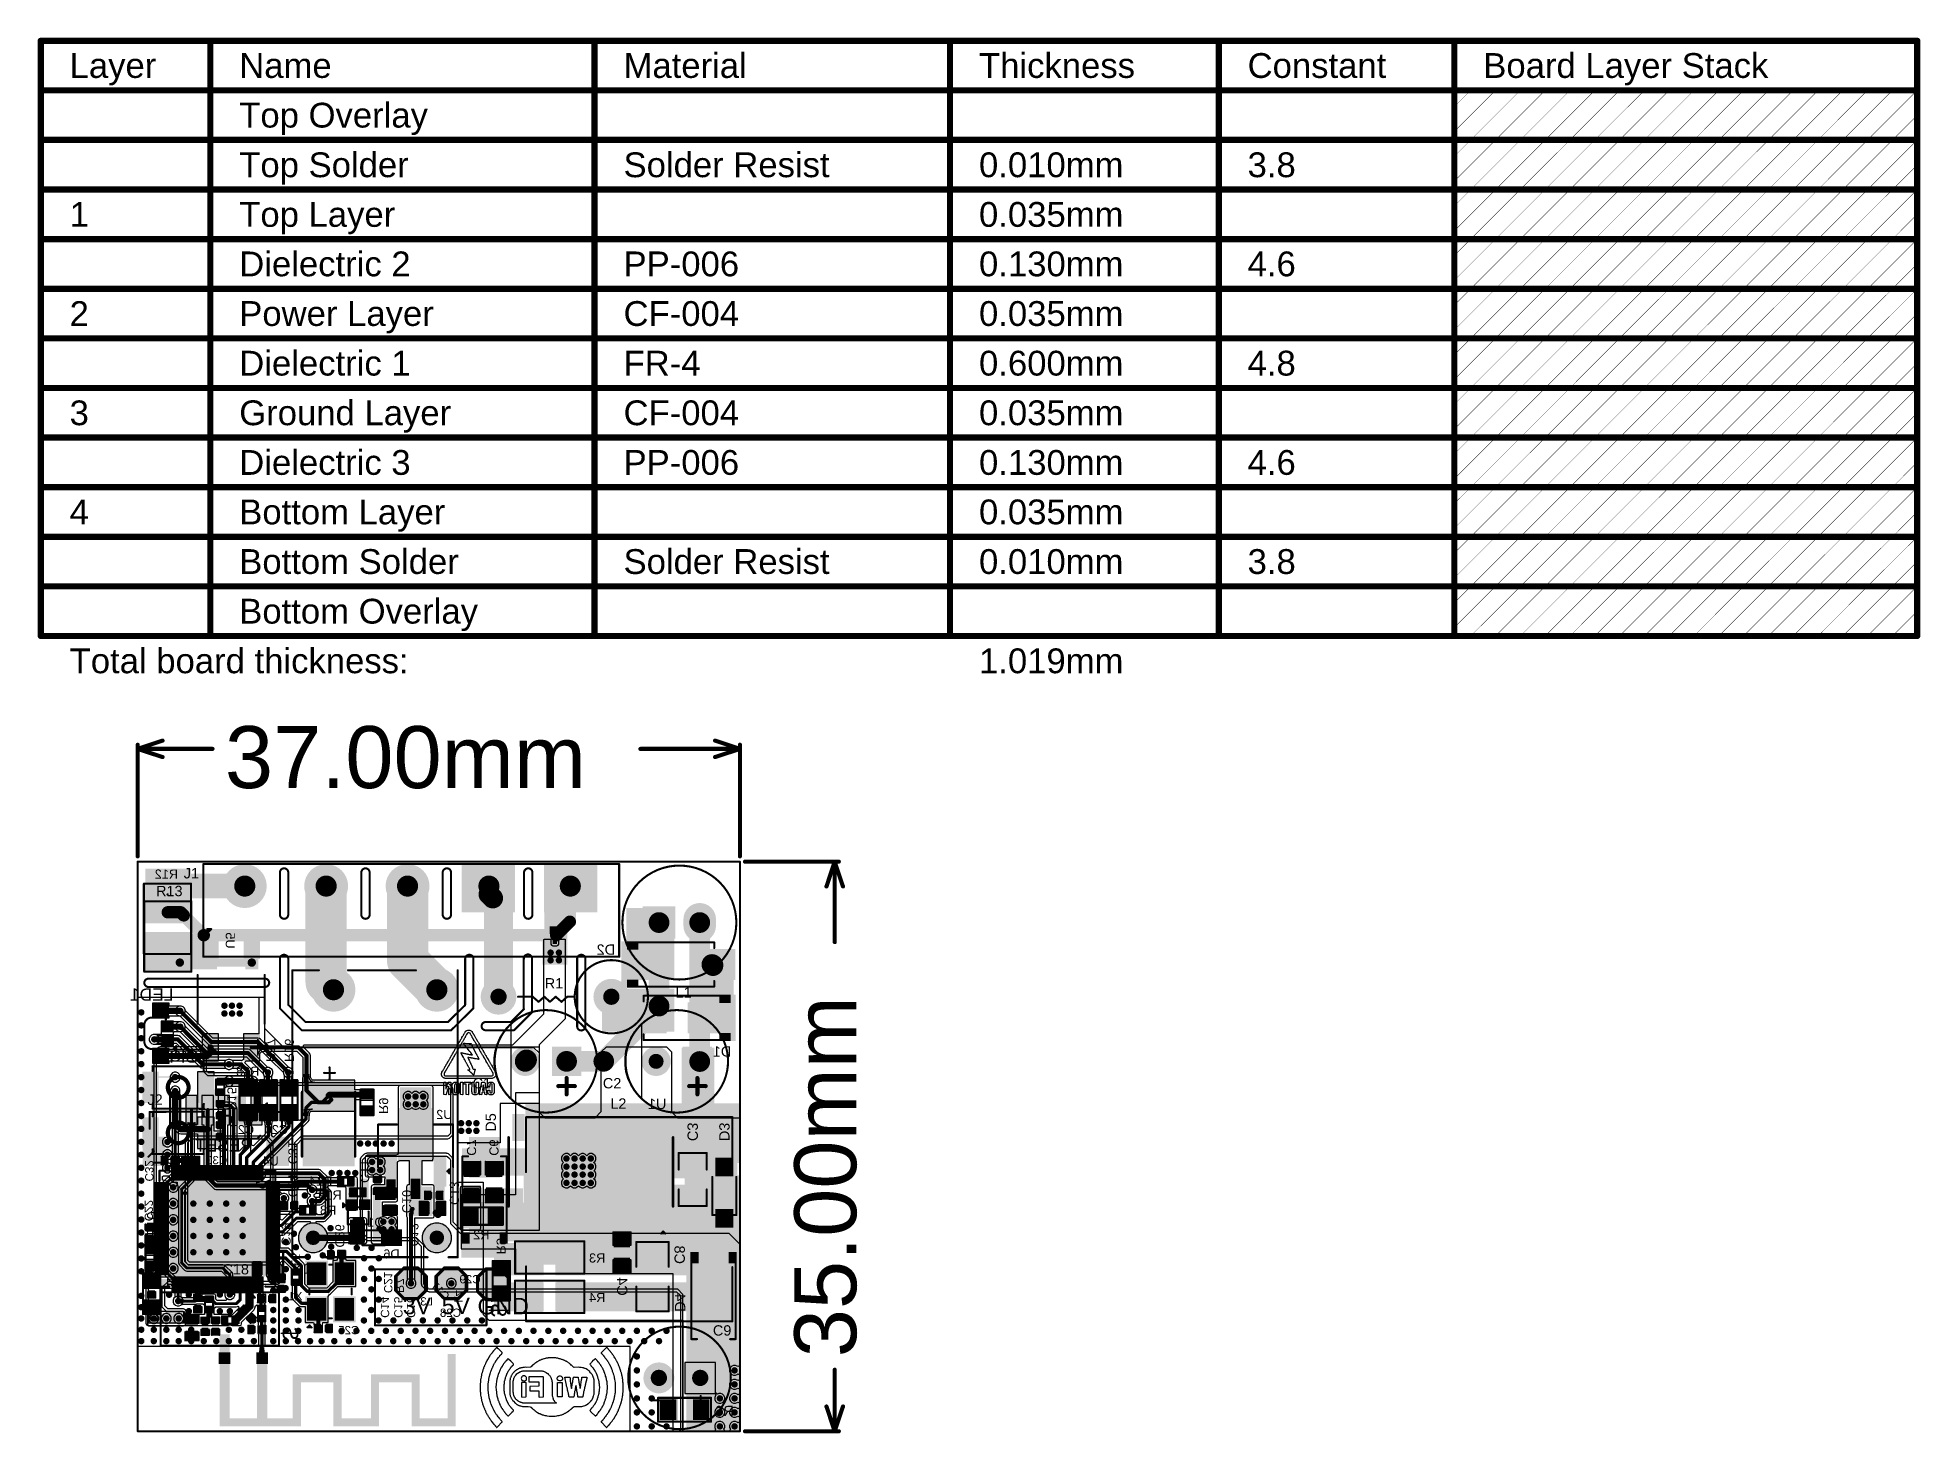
# Model space of a CAD drawing. Header units: millimetres. Extents: x -6 to 110, y 0 to 86.
import ezdxf

# ---------------------------------------------------------------- set-up
doc = ezdxf.new("R2010")
doc.units = ezdxf.units.MM
for name, color, linetype in [('BottomLayer', 5, 'Continuous'), ('BottomOverlay', 54, 'Continuous'), ('BottomPaste', 16, 'Continuous'), ('BottomSolder', 6, 'Continuous'), ('Mechanical1', 6, 'Continuous'), ('Mechanical2', 216, 'Continuous'), ('MidLayer1', 16, 'Continuous'), ('MidLayer2', 76, 'Continuous'), ('MultiLayer', 9, 'Continuous'), ('PadHoleLayer', 156, 'Continuous'), ('TopLayer', 1, 'Continuous'), ('TopOverlay', 2, 'Continuous'), ('TopPaste', 8, 'Continuous'), ('TopSolder', 216, 'Continuous'), ('ViaHoleLayer', 16, 'Continuous')]:
    doc.layers.add(name, color=color, linetype=linetype)
doc.styles.add('Arial', font='arial.ttf', dxfattribs={"height": 0.2})

msp = doc.modelspace()

# ---------------------------------------------------------------- texts
at = {"layer": 'BottomOverlay', "style": 'Arial', "text_generation_flag": 2}
for s, height, p in [('R12', 0.559, (2.48, 33.86)), ('D2', 0.635, (29.33, 29.18)), ('LED1', 0.762, (2.19, 26.35)), ('D1', 0.635, (36.47, 22.92)), ('R18', 0.559, (7.47, 21.75)), ('U1', 0.635, (32.48, 19.7)), ('C27', 0.559, (7.15, 18.16)), ('C20', 0.559, (9.24, 18.16)), ('U2', 0.559, (19.34, 19.09)), ('C33', 0.508, (5.5, 16.31)), ('U4', 0.559, (8.67, 16.23)), ('R14', 0.559, (11.96, 15)), ('R19', 0.559, (12.53, 14.14)), ('R8', 0.559, (12.2, 13.21)), ('Q1', 0.559, (15.15, 12.47)), ('R2', 0.559, (21.61, 11.7)), ('D6', 0.559, (16.09, 10.52)), ('R3', 0.559, (28.73, 10.27)), ('C29', 0.508, (21.07, 8.99)), ('X1', 0.508, (10.12, 7.95)), ('L3', 0.508, (18.15, 7.63)), ('R4', 0.559, (28.73, 7.84)), ('C28', 0.508, (19.87, 6.93)), ('C25', 0.508, (13.62, 5.86)), ('R6', 0.635, (36.62, 0.83))]:
    msp.add_text(s, height=height, dxfattribs=at).set_placement(p)
for s, height, rotation, p in [('U5', 0.559, 270, (5.41, 29.56)), ('GPIO', 0.762, 360, (3.76, 22.55)), ('R17', 0.559, 270, (7.9, 22.59)), ('R16', 0.559, 270, (9.04, 22.59)), ('R15', 0.559, 270, (5.51, 19.62)), ('R9', 0.559, 270, (14.83, 19.4)), ('C3', 0.635, 270, (33.78, 17.73)), ('D3', 0.635, 270, (35.73, 17.73)), ('RESET', 0.762, 360, (7.08, 17.09)), ('C31', 0.559, 270, (9.26, 16.3)), ('C7', 0.559, 270, (20.23, 16.83)), ('C6', 0.559, 270, (21.61, 16.83)), ('C32', 0.508, 270, (0.46, 15.25)), ('C11', 0.559, 270, (13.66, 15.16)), ('C24', 0.559, 270, (9.26, 14.28)), ('C13', 0.559, 270, (19.18, 13.81)), ('C22', 0.508, 270, (0.43, 12.81)), ('C10', 0.559, 270, (16.25, 13.3)), ('C19', 0.559, 270, (8.84, 11.29)), ('C26', 0.559, 270, (12.14, 11.19)), ('C12', 0.559, 270, (16.69, 11.26)), ('R5', 0.559, 270, (22.05, 10.77)), ('L5', 0.508, 270, (9.45, 10.04)), ('C8', 0.635, 270, (32.98, 10.18)), ('C21', 0.508, 270, (15.14, 8.39)), ('R7', 0.508, 270, (15.85, 8.39)), ('C4', 0.635, 270, (29.45, 8.23)), ('C14', 0.508, 270, (14.94, 6.87)), ('C15', 0.508, 270, (15.76, 6.87)), ('C16', 0.508, 270, (16.54, 6.87)), ('C17', 0.508, 315, (18.86, 7.89)), ('L4', 0.508, 270, (19.45, 7.8)), ('D4', 0.635, 270, (33.01, 7.24)), ('C30', 0.508, 270, (0.74, 6.59)), ('$', 1.02, 270, (21.67, 6.93)), ('$', 1.02, 270, (8.88, 5.51))]:
    msp.add_text(s, height=height, rotation=rotation, dxfattribs=at).set_placement(p)
at = {"layer": 'Mechanical1', "style": 'Arial'}
for s, height, p in [('Layer', 1.524, (-4.18, 83.06)), ('Name', 1.524, (6.24, 83.06)), ('Material', 1.524, (29.85, 83.06)), ('Thickness', 1.524, (51.69, 83.06)), ('Constant', 1.524, (68.19, 83.06)), ('Board Layer Stack', 1.524, (82.67, 83.06)), ('Top Overlay', 1.524, (6.24, 80.01)), ('Top Solder', 1.524, (6.24, 76.96)), ('Solder Resist', 1.524, (29.85, 76.96)), ('0.010mm', 1.524, (51.69, 76.96)), ('3.8', 1.524, (68.19, 76.96)), ('1', 1.52, (-4.18, 73.91)), ('Top Layer', 1.524, (6.24, 73.91)), ('0.035mm', 1.524, (51.69, 73.91)), ('Dielectric 2', 1.524, (6.24, 70.87)), ('PP-006', 1.524, (29.85, 70.87)), ('0.130mm', 1.524, (51.69, 70.87)), ('4.6', 1.524, (68.19, 70.87)), ('2', 1.52, (-4.18, 67.82)), ('Power Layer', 1.524, (6.24, 67.82)), ('CF-004', 1.524, (29.85, 67.82)), ('0.035mm', 1.524, (51.69, 67.82)), ('Dielectric 1', 1.524, (6.24, 64.77)), ('FR-4', 1.524, (29.85, 64.77)), ('0.600mm', 1.524, (51.69, 64.77)), ('4.8', 1.524, (68.19, 64.77)), ('3', 1.52, (-4.18, 61.72)), ('Ground Layer', 1.524, (6.24, 61.72)), ('CF-004', 1.524, (29.85, 61.72)), ('0.035mm', 1.524, (51.69, 61.72)), ('Dielectric 3', 1.524, (6.24, 58.67)), ('PP-006', 1.524, (29.85, 58.67)), ('0.130mm', 1.524, (51.69, 58.67)), ('4.6', 1.524, (68.19, 58.67)), ('4', 1.52, (-4.18, 55.63)), ('Bottom Layer', 1.524, (6.24, 55.63)), ('0.035mm', 1.524, (51.69, 55.63)), ('Bottom Solder', 1.524, (6.24, 52.58)), ('Solder Resist', 1.524, (29.85, 52.58)), ('0.010mm', 1.524, (51.69, 52.58)), ('3.8', 1.524, (68.19, 52.58)), ('Bottom Overlay', 1.524, (6.24, 49.53)), ('Total board thickness:', 1.524, (-4.18, 46.48)), ('1.019mm', 1.524, (51.69, 46.48)), ('37.00mm', 3.81, (5.36, 39.42))]:
    msp.add_text(s, height=height, dxfattribs=at).set_placement(p)
msp.add_text('35.00mm', height=3.81, rotation=90, dxfattribs=at).set_placement((44.15, 4.45))
at = {"layer": 'TopOverlay', "style": 'Arial'}
for s, height, p in [('J1', 0.635, (2.83, 33.87)), ('R13', 0.635, (1.13, 32.78)), ('R1', 0.635, (25.01, 27.11)), ('L1', 0.635, (33.05, 26.55)), ('C1', 0.635, (20.58, 20.97)), ('C2', 0.635, (28.58, 20.97)), ('J2', 0.635, (0.6, 19.96)), ('L2', 0.635, (29.04, 19.72)), ('R11', 0.635, (1.72, 8.64)), ('C18', 0.635, (5.21, 9.54)), ('K1', 0.635, (9.56, 9.58)), ('3V', 1.016, (16.29, 7.09)), ('5V', 1.016, (18.68, 7.1)), ('GND', 1.016, (20.88, 7.08)), ('C9', 0.635, (35.34, 5.78))]:
    msp.add_text(s, height=height, dxfattribs=at).set_placement(p)
for s, p in [('D5', (22.01, 18.31)), ('R10', (1.21, 11.78))]:
    msp.add_text(s, height=0.635, rotation=90, dxfattribs=at).set_placement(p)

# ---------------------------------------------------------------- blocks, each defined once
blk = doc.blocks.new('N___T___P___B_1')
at = {"layer": 'BottomLayer'}
for points in [[(-0.24, 0.32), (-0.24, -0.32), (-0.7, -0.32), (-0.7, 0.32)], [(-0.38, -0.13), (0.38, -0.13), (0.38, 0.13), (-0.38, 0.13)], [(1.23, 0.76), (1.23, -0.76), (-0.29, -0.76), (-0.29, 0.76)]]:
    blk.add_hatch(color=5, dxfattribs=at).paths.add_polyline_path(points)
at = {"layer": 'BottomPaste'}
for points in [[(-0.24, 0.32), (-0.24, -0.32), (-0.7, -0.32), (-0.7, 0.32)], [(1.23, 0.76), (1.23, -0.76), (-0.29, -0.76), (-0.29, 0.76)]]:
    blk.add_hatch(color=16, dxfattribs=at).paths.add_polyline_path(points)
blk = doc.blocks.new('R___0201_B_2')
at = {"layer": 'BottomLayer'}
for points in [[(-0.41, 0.18), (-0.14, 0.18), (-0.14, -0.18), (-0.41, -0.18)], [(0.14, 0.18), (0.41, 0.18), (0.41, -0.18), (0.14, -0.18)]]:
    blk.add_hatch(color=5, dxfattribs=at).paths.add_polyline_path(points)
at = {"layer": 'BottomPaste'}
for points in [[(-0.41, 0.18), (-0.14, 0.18), (-0.14, -0.18), (-0.41, -0.18)], [(0.14, 0.18), (0.41, 0.18), (0.41, -0.18), (0.14, -0.18)]]:
    blk.add_hatch(color=16, dxfattribs=at).paths.add_polyline_path(points)
at = {"layer": 'BottomSolder'}
for points in [[(-0.46, 0.24), (-0.08, 0.24), (-0.08, -0.24), (-0.46, -0.24)], [(0.08, 0.24), (0.47, 0.24), (0.47, -0.24), (0.08, -0.24)]]:
    blk.add_hatch(color=6, dxfattribs=at).paths.add_polyline_path(points)
at = {"layer": 'BottomOverlay', "const_width": 0.127}
for points in [[(-0.48, 0.25), (-0.48, -0.25)], [(0.48, 0.25), (-0.48, 0.25)], [(0.48, 0.25), (0.48, -0.25)], [(0.48, -0.25), (-0.48, -0.25)]]:
    blk.add_lwpolyline(points, dxfattribs=at)
at = {"layer": 'BottomOverlay', "const_width": 0.0635}
for points in [[(-0.51, 0.25, 1), (-0.45, 0.25, 1)], [(-0.51, 0.25, 1), (-0.45, 0.25, 1)], [(0.45, 0.25, 1), (0.51, 0.25, 1)], [(0.45, 0.25, 1), (0.51, 0.25, 1)], [(-0.51, -0.25, 1), (-0.45, -0.25, 1)], [(-0.51, -0.25, 1), (-0.45, -0.25, 1)], [(0.45, -0.25, 1), (0.51, -0.25, 1)], [(0.45, -0.25, 1), (0.51, -0.25, 1)]]:
    blk.add_lwpolyline(points, format="xyb", close=True, dxfattribs=at)
blk = doc.blocks.new('IND_0201_B_3')
at = {"layer": 'BottomLayer'}
for points in [[(-0.4, 0.15), (-0.15, 0.15), (-0.15, -0.15), (-0.4, -0.15)], [(0.15, 0.15), (0.4, 0.15), (0.4, -0.15), (0.15, -0.15)]]:
    blk.add_hatch(color=5, dxfattribs=at).paths.add_polyline_path(points)
at = {"layer": 'BottomPaste'}
for points in [[(-0.4, 0.15), (-0.15, 0.15), (-0.15, -0.15), (-0.4, -0.15)], [(0.15, 0.15), (0.4, 0.15), (0.4, -0.15), (0.15, -0.15)]]:
    blk.add_hatch(color=16, dxfattribs=at).paths.add_polyline_path(points)
at = {"layer": 'BottomSolder'}
for points in [[(-0.45, 0.21), (-0.09, 0.21), (-0.09, -0.21), (-0.45, -0.21)], [(0.09, 0.21), (0.46, 0.21), (0.46, -0.21), (0.09, -0.21)]]:
    blk.add_hatch(color=6, dxfattribs=at).paths.add_polyline_path(points)
at = {"layer": 'BottomOverlay', "const_width": 0.127}
for points in [[(-0.48, -0.23), (-0.48, 0.23)], [(-0.48, 0.23), (0.48, 0.23)], [(0.48, -0.23), (0.48, 0.23)], [(-0.48, -0.23), (0.48, -0.23)]]:
    blk.add_lwpolyline(points, dxfattribs=at)
at = {"layer": 'BottomOverlay', "const_width": 0.0635}
for points in [[(-0.51, 0.23, 1), (-0.45, 0.23, 1)], [(-0.51, 0.23, 1), (-0.45, 0.23, 1)], [(0.45, 0.23, 1), (0.51, 0.23, 1)], [(0.45, 0.23, 1), (0.51, 0.23, 1)], [(-0.51, -0.23, 1), (-0.45, -0.23, 1)], [(-0.51, -0.23, 1), (-0.45, -0.23, 1)], [(0.45, -0.23, 1), (0.51, -0.23, 1)], [(0.45, -0.23, 1), (0.51, -0.23, 1)]]:
    blk.add_lwpolyline(points, format="xyb", close=True, dxfattribs=at)
blk = doc.blocks.new('CAP_0201_B_4')
at = {"layer": 'BottomLayer'}
for points in [[(-0.45, 0.15), (-0.15, 0.15), (-0.15, -0.15), (-0.45, -0.15)], [(0.15, 0.15), (0.45, 0.15), (0.45, -0.15), (0.15, -0.15)]]:
    blk.add_hatch(color=5, dxfattribs=at).paths.add_polyline_path(points)
at = {"layer": 'BottomPaste'}
for points in [[(-0.45, 0.15), (-0.15, 0.15), (-0.15, -0.15), (-0.45, -0.15)], [(0.15, 0.15), (0.45, 0.15), (0.45, -0.15), (0.15, -0.15)]]:
    blk.add_hatch(color=16, dxfattribs=at).paths.add_polyline_path(points)
at = {"layer": 'BottomSolder'}
for points in [[(-0.51, 0.21), (-0.09, 0.21), (-0.09, -0.21), (-0.51, -0.21)], [(0.09, 0.21), (0.51, 0.21), (0.51, -0.21), (0.09, -0.21)]]:
    blk.add_hatch(color=6, dxfattribs=at).paths.add_polyline_path(points)
at = {"layer": 'BottomOverlay', "const_width": 0.127}
for points in [[(-0.53, 0.23), (-0.53, -0.23)], [(-0.2, 0.23), (-0.53, 0.23)], [(0.53, 0.23), (0.2, 0.23)], [(0.53, 0.23), (0.53, -0.23)], [(-0.2, -0.23), (-0.53, -0.23)], [(0.53, -0.23), (0.2, -0.23)]]:
    blk.add_lwpolyline(points, dxfattribs=at)
at = {"layer": 'BottomOverlay', "const_width": 0.0635}
for points in [[(-0.57, 0.23, 1), (-0.5, 0.23, 1)], [(-0.57, 0.23, 1), (-0.5, 0.23, 1)], [(-0.23, 0.23, 1), (-0.17, 0.23, 1)], [(0.17, 0.23, 1), (0.23, 0.23, 1)], [(0.5, 0.23, 1), (0.57, 0.23, 1)], [(0.5, 0.23, 1), (0.57, 0.23, 1)], [(-0.57, -0.23, 1), (-0.5, -0.23, 1)], [(-0.57, -0.23, 1), (-0.5, -0.23, 1)], [(-0.23, -0.23, 1), (-0.17, -0.23, 1)], [(0.17, -0.23, 1), (0.23, -0.23, 1)], [(0.5, -0.23, 1), (0.57, -0.23, 1)], [(0.5, -0.23, 1), (0.57, -0.23, 1)]]:
    blk.add_lwpolyline(points, format="xyb", close=True, dxfattribs=at)
blk = doc.blocks.new('IND_0201_B_5')
at = {"layer": 'BottomLayer'}
for points in [[(-0.4, 0.15), (-0.15, 0.15), (-0.15, -0.15), (-0.4, -0.15)], [(0.15, 0.15), (0.4, 0.15), (0.4, -0.15), (0.15, -0.15)]]:
    blk.add_hatch(color=5, dxfattribs=at).paths.add_polyline_path(points)
at = {"layer": 'BottomPaste'}
for points in [[(-0.4, 0.15), (-0.15, 0.15), (-0.15, -0.15), (-0.4, -0.15)], [(0.15, 0.15), (0.4, 0.15), (0.4, -0.15), (0.15, -0.15)]]:
    blk.add_hatch(color=16, dxfattribs=at).paths.add_polyline_path(points)
at = {"layer": 'BottomSolder'}
for points in [[(-0.45, 0.21), (-0.09, 0.21), (-0.09, -0.21), (-0.45, -0.21)], [(0.09, 0.21), (0.46, 0.21), (0.46, -0.21), (0.09, -0.21)]]:
    blk.add_hatch(color=6, dxfattribs=at).paths.add_polyline_path(points)
at = {"layer": 'BottomOverlay', "const_width": 0.127}
for points in [[(-0.48, -0.23), (-0.48, 0.23)], [(0.48, 0.23), (-0.48, 0.23)], [(0.48, -0.23), (0.48, 0.23)], [(0.48, -0.23), (-0.48, -0.23)]]:
    blk.add_lwpolyline(points, dxfattribs=at)
at = {"layer": 'BottomOverlay', "const_width": 0.0635}
for points in [[(-0.51, 0.23, 1), (-0.45, 0.23, 1)], [(-0.51, 0.23, 1), (-0.45, 0.23, 1)], [(0.45, 0.23, 1), (0.51, 0.23, 1)], [(0.45, 0.23, 1), (0.51, 0.23, 1)], [(-0.51, -0.23, 1), (-0.45, -0.23, 1)], [(-0.51, -0.23, 1), (-0.45, -0.23, 1)], [(0.45, -0.23, 1), (0.51, -0.23, 1)], [(0.45, -0.23, 1), (0.51, -0.23, 1)]]:
    blk.add_lwpolyline(points, format="xyb", close=True, dxfattribs=at)
blk = doc.blocks.new('CAP_0201_B_6')
at = {"layer": 'BottomLayer'}
for points in [[(-0.45, 0.15), (-0.15, 0.15), (-0.15, -0.15), (-0.45, -0.15)], [(0.15, 0.15), (0.45, 0.15), (0.45, -0.15), (0.15, -0.15)]]:
    blk.add_hatch(color=5, dxfattribs=at).paths.add_polyline_path(points)
at = {"layer": 'BottomPaste'}
for points in [[(-0.45, 0.15), (-0.15, 0.15), (-0.15, -0.15), (-0.45, -0.15)], [(0.15, 0.15), (0.45, 0.15), (0.45, -0.15), (0.15, -0.15)]]:
    blk.add_hatch(color=16, dxfattribs=at).paths.add_polyline_path(points)
at = {"layer": 'BottomSolder'}
for points in [[(-0.51, 0.21), (-0.09, 0.21), (-0.09, -0.21), (-0.51, -0.21)], [(0.09, 0.21), (0.51, 0.21), (0.51, -0.21), (0.09, -0.21)]]:
    blk.add_hatch(color=6, dxfattribs=at).paths.add_polyline_path(points)
at = {"layer": 'BottomOverlay', "const_width": 0.127}
for points in [[(-0.53, 0.23), (-0.2, 0.23)], [(-0.53, 0.23), (-0.53, -0.23)], [(0.2, 0.23), (0.53, 0.23)], [(0.53, 0.23), (0.53, -0.23)], [(-0.53, -0.23), (-0.2, -0.23)], [(0.2, -0.23), (0.53, -0.23)]]:
    blk.add_lwpolyline(points, dxfattribs=at)
at = {"layer": 'BottomOverlay', "const_width": 0.0635}
for points in [[(-0.57, 0.23, 1), (-0.5, 0.23, 1)], [(-0.57, 0.23, 1), (-0.5, 0.23, 1)], [(-0.23, 0.23, 1), (-0.17, 0.23, 1)], [(0.17, 0.23, 1), (0.23, 0.23, 1)], [(0.5, 0.23, 1), (0.57, 0.23, 1)], [(0.5, 0.23, 1), (0.57, 0.23, 1)], [(-0.57, -0.23, 1), (-0.5, -0.23, 1)], [(-0.57, -0.23, 1), (-0.5, -0.23, 1)], [(-0.23, -0.23, 1), (-0.17, -0.23, 1)], [(0.17, -0.23, 1), (0.23, -0.23, 1)], [(0.5, -0.23, 1), (0.57, -0.23, 1)], [(0.5, -0.23, 1), (0.57, -0.23, 1)]]:
    blk.add_lwpolyline(points, format="xyb", close=True, dxfattribs=at)
blk = doc.blocks.new('CAP_0201_B_7')
at = {"layer": 'BottomLayer'}
for points in [[(-0.45, 0.15), (-0.15, 0.15), (-0.15, -0.15), (-0.45, -0.15)], [(0.15, 0.15), (0.45, 0.15), (0.45, -0.15), (0.15, -0.15)]]:
    blk.add_hatch(color=5, dxfattribs=at).paths.add_polyline_path(points)
at = {"layer": 'BottomPaste'}
for points in [[(-0.45, 0.15), (-0.15, 0.15), (-0.15, -0.15), (-0.45, -0.15)], [(0.15, 0.15), (0.45, 0.15), (0.45, -0.15), (0.15, -0.15)]]:
    blk.add_hatch(color=16, dxfattribs=at).paths.add_polyline_path(points)
at = {"layer": 'BottomSolder'}
for points in [[(-0.51, 0.21), (-0.09, 0.21), (-0.09, -0.21), (-0.51, -0.21)], [(0.09, 0.21), (0.51, 0.21), (0.51, -0.21), (0.09, -0.21)]]:
    blk.add_hatch(color=6, dxfattribs=at).paths.add_polyline_path(points)
at = {"layer": 'BottomOverlay', "const_width": 0.127}
for points in [[(-0.53, 0.23), (-0.2, 0.23)], [(-0.53, -0.23), (-0.53, 0.23)], [(0.2, 0.23), (0.53, 0.23)], [(0.53, -0.23), (0.53, 0.23)], [(-0.53, -0.23), (-0.2, -0.23)], [(0.2, -0.23), (0.53, -0.23)]]:
    blk.add_lwpolyline(points, dxfattribs=at)
at = {"layer": 'BottomOverlay', "const_width": 0.0635}
for points in [[(-0.57, 0.23, 1), (-0.5, 0.23, 1)], [(-0.57, 0.23, 1), (-0.5, 0.23, 1)], [(-0.23, 0.23, 1), (-0.17, 0.23, 1)], [(0.17, 0.23, 1), (0.23, 0.23, 1)], [(0.5, 0.23, 1), (0.57, 0.23, 1)], [(0.5, 0.23, 1), (0.57, 0.23, 1)], [(-0.57, -0.23, 1), (-0.5, -0.23, 1)], [(-0.57, -0.23, 1), (-0.5, -0.23, 1)], [(-0.23, -0.23, 1), (-0.17, -0.23, 1)], [(0.17, -0.23, 1), (0.23, -0.23, 1)], [(0.5, -0.23, 1), (0.57, -0.23, 1)], [(0.5, -0.23, 1), (0.57, -0.23, 1)]]:
    blk.add_lwpolyline(points, format="xyb", close=True, dxfattribs=at)
blk = doc.blocks.new('R___1210_8')
at = {"layer": 'TopLayer'}
for points in [[(-2.06, 1.36), (-0.92, 1.36), (-0.92, -1.36), (-2.06, -1.36)], [(0.92, 1.36), (2.06, 1.36), (2.06, -1.36), (0.92, -1.36)]]:
    blk.add_hatch(color=1, dxfattribs=at).paths.add_polyline_path(points)
at = {"layer": 'TopPaste'}
for points in [[(-2.06, 1.36), (-0.92, 1.36), (-0.92, -1.36), (-2.06, -1.36)], [(0.92, 1.36), (2.06, 1.36), (2.06, -1.36), (0.92, -1.36)]]:
    blk.add_hatch(color=8, dxfattribs=at).paths.add_polyline_path(points)
at = {"layer": 'TopSolder'}
for points in [[(-2.16, 1.46), (-0.82, 1.46), (-0.82, -1.46), (-2.16, -1.46)], [(0.82, 1.46), (2.16, 1.46), (2.16, -1.46), (0.82, -1.46)]]:
    blk.add_hatch(color=216, dxfattribs=at).paths.add_polyline_path(points)
at = {"layer": 'TopOverlay', "const_width": 0.127}
for points in [[(2.16, 1.45), (-2.16, 1.45)], [(-2.16, -1.45), (-2.16, 1.45)], [(2.16, -1.45), (2.16, 1.45)], [(2.16, -1.45), (-2.16, -1.45)]]:
    blk.add_lwpolyline(points, dxfattribs=at)
at = {"layer": 'TopOverlay', "const_width": 0.0635}
for points in [[(-2.19, 1.45, 1), (-2.13, 1.45, 1)], [(-2.19, 1.45, 1), (-2.13, 1.45, 1)], [(2.13, 1.45, 1), (2.19, 1.45, 1)], [(2.13, 1.45, 1), (2.19, 1.45, 1)], [(-2.19, -1.45, 1), (-2.13, -1.45, 1)], [(-2.19, -1.45, 1), (-2.13, -1.45, 1)], [(2.13, -1.45, 1), (2.19, -1.45, 1)], [(2.13, -1.45, 1), (2.19, -1.45, 1)]]:
    blk.add_lwpolyline(points, format="xyb", close=True, dxfattribs=at)
blk = doc.blocks.new('MO2WS_VERTICAL_TYPE_9')
at = {"layer": 'BottomLayer'}
h = blk.add_hatch(color=5, dxfattribs=at)
edge = h.paths.add_edge_path()
edge.add_arc((0, 0), 1, 0, 360)
h = blk.add_hatch(color=5, dxfattribs=at)
edge = h.paths.add_edge_path()
edge.add_arc((6.93, 0), 1, 0, 360)
at = {"layer": 'BottomSolder'}
h = blk.add_hatch(color=6, dxfattribs=at)
edge = h.paths.add_edge_path()
edge.add_arc((0, 0), 1.1, 0, 360)
h = blk.add_hatch(color=6, dxfattribs=at)
edge = h.paths.add_edge_path()
edge.add_arc((6.93, 0), 1.1, 0, 360)
at = {"layer": 'MidLayer1'}
h = blk.add_hatch(color=16, dxfattribs=at)
edge = h.paths.add_edge_path()
edge.add_arc((0, 0), 1, 0, 360)
h = blk.add_hatch(color=16, dxfattribs=at)
edge = h.paths.add_edge_path()
edge.add_arc((6.93, 0), 1, 0, 360)
at = {"layer": 'MidLayer2'}
h = blk.add_hatch(color=76, dxfattribs=at)
edge = h.paths.add_edge_path()
edge.add_arc((0, 0), 1, 0, 360)
h = blk.add_hatch(color=76, dxfattribs=at)
edge = h.paths.add_edge_path()
edge.add_arc((6.93, 0), 1, 0, 360)
at = {"layer": 'MultiLayer'}
h = blk.add_hatch(color=9, dxfattribs=at)
edge = h.paths.add_edge_path()
edge.add_arc((0, 0), 1, 0, 360)
h = blk.add_hatch(color=9, dxfattribs=at)
edge = h.paths.add_edge_path()
edge.add_arc((6.93, 0), 1, 0, 360)
at = {"layer": 'PadHoleLayer'}
h = blk.add_hatch(color=156, dxfattribs=at)
edge = h.paths.add_edge_path()
edge.add_arc((0, 0), 0.5, 0, 360)
h = blk.add_hatch(color=156, dxfattribs=at)
edge = h.paths.add_edge_path()
edge.add_arc((6.93, 0), 0.5, 0, 360)
at = {"layer": 'TopLayer'}
h = blk.add_hatch(color=1, dxfattribs=at)
edge = h.paths.add_edge_path()
edge.add_arc((0, 0), 1, 0, 360)
h = blk.add_hatch(color=1, dxfattribs=at)
edge = h.paths.add_edge_path()
edge.add_arc((6.93, 0), 1, 0, 360)
at = {"layer": 'TopSolder'}
h = blk.add_hatch(color=216, dxfattribs=at)
edge = h.paths.add_edge_path()
edge.add_arc((0, 0), 1.1, 0, 360)
h = blk.add_hatch(color=216, dxfattribs=at)
edge = h.paths.add_edge_path()
edge.add_arc((6.93, 0), 1.1, 0, 360)
at = {"layer": 'TopOverlay'}
for points, const_width in [([(2.25, 0, 1), (-2.25, 0, 1)], 0.127), ([(-2.28, 0, 1), (-2.22, 0, 1)], 0.0635), ([(2.22, 0, 1), (2.28, 0, 1)], 0.0635), ([(2.22, 0, 1), (2.28, 0, 1)], 0.0635), ([(2.66, 0, 1), (2.72, 0, 1)], 0.0635), ([(2.68, 0, 1), (2.74, 0, 1)], 0.0635), ([(3.03, 0.31, 1), (3.1, 0.31, 1)], 0.0635), ([(3.03, 0.31, 1), (3.1, 0.31, 1)], 0.0635), ([(3.38, 0, 1), (3.45, 0, 1)], 0.0635), ([(3.38, 0, 1), (3.45, 0, 1)], 0.0635), ([(3.74, 0.31, 1), (3.8, 0.31, 1)], 0.0635), ([(3.74, 0.31, 1), (3.8, 0.31, 1)], 0.0635), ([(4.09, 0, 1), (4.15, 0, 1)], 0.0635), ([(4.09, 0, 1), (4.15, 0, 1)], 0.0635), ([(4.44, 0.31, 1), (4.51, 0.31, 1)], 0.0635), ([(4.44, 0.31, 1), (4.51, 0.31, 1)], 0.0635), ([(4.79, 0, 1), (4.86, 0, 1)], 0.0635), ([(4.79, 0, 1), (4.86, 0, 1)], 0.0635), ([(5.7, 0, 1), (5.76, 0, 1)], 0.0635)]:
    blk.add_lwpolyline(points, format="xyb", close=True, dxfattribs=dict(at, const_width=const_width))
at = {"layer": 'TopOverlay', "const_width": 0.127}
for points in [[(2.69, 0), (2.25, 0)], [(3.06, 0.31), (2.71, 0)], [(3.42, 0), (3.06, 0.31)], [(3.77, 0.31), (3.42, 0)], [(4.12, 0), (3.77, 0.31)], [(4.47, 0.31), (4.12, 0)], [(4.83, 0), (4.47, 0.31)], [(5.73, 0), (4.83, 0)]]:
    blk.add_lwpolyline(points, dxfattribs=at)
blk = doc.blocks.new('IND_0201_B_10')
at = {"layer": 'BottomLayer'}
for points in [[(-0.4, 0.15), (-0.15, 0.15), (-0.15, -0.15), (-0.4, -0.15)], [(0.15, 0.15), (0.4, 0.15), (0.4, -0.15), (0.15, -0.15)]]:
    blk.add_hatch(color=5, dxfattribs=at).paths.add_polyline_path(points)
at = {"layer": 'BottomPaste'}
for points in [[(-0.4, 0.15), (-0.15, 0.15), (-0.15, -0.15), (-0.4, -0.15)], [(0.15, 0.15), (0.4, 0.15), (0.4, -0.15), (0.15, -0.15)]]:
    blk.add_hatch(color=16, dxfattribs=at).paths.add_polyline_path(points)
at = {"layer": 'BottomSolder'}
for points in [[(-0.45, 0.21), (-0.09, 0.21), (-0.09, -0.21), (-0.45, -0.21)], [(0.09, 0.21), (0.46, 0.21), (0.46, -0.21), (0.09, -0.21)]]:
    blk.add_hatch(color=6, dxfattribs=at).paths.add_polyline_path(points)
at = {"layer": 'BottomOverlay', "const_width": 0.127}
for points in [[(-0.48, 0.23), (0.48, 0.23)], [(-0.48, 0.23), (-0.48, -0.23)], [(0.48, 0.23), (0.48, -0.23)], [(-0.48, -0.23), (0.48, -0.23)]]:
    blk.add_lwpolyline(points, dxfattribs=at)
at = {"layer": 'BottomOverlay', "const_width": 0.0635}
for points in [[(-0.51, 0.23, 1), (-0.45, 0.23, 1)], [(-0.51, 0.23, 1), (-0.45, 0.23, 1)], [(0.45, 0.23, 1), (0.51, 0.23, 1)], [(0.45, 0.23, 1), (0.51, 0.23, 1)], [(-0.51, -0.23, 1), (-0.45, -0.23, 1)], [(-0.51, -0.23, 1), (-0.45, -0.23, 1)], [(0.45, -0.23, 1), (0.51, -0.23, 1)], [(0.45, -0.23, 1), (0.51, -0.23, 1)]]:
    blk.add_lwpolyline(points, format="xyb", close=True, dxfattribs=at)
blk = doc.blocks.new('CAP_0201_B_11')
at = {"layer": 'BottomLayer'}
for points in [[(-0.45, 0.15), (-0.15, 0.15), (-0.15, -0.15), (-0.45, -0.15)], [(0.15, 0.15), (0.45, 0.15), (0.45, -0.15), (0.15, -0.15)]]:
    blk.add_hatch(color=5, dxfattribs=at).paths.add_polyline_path(points)
at = {"layer": 'BottomPaste'}
for points in [[(-0.45, 0.15), (-0.15, 0.15), (-0.15, -0.15), (-0.45, -0.15)], [(0.15, 0.15), (0.45, 0.15), (0.45, -0.15), (0.15, -0.15)]]:
    blk.add_hatch(color=16, dxfattribs=at).paths.add_polyline_path(points)
at = {"layer": 'BottomSolder'}
for points in [[(-0.51, 0.21), (-0.09, 0.21), (-0.09, -0.21), (-0.51, -0.21)], [(0.09, 0.21), (0.51, 0.21), (0.51, -0.21), (0.09, -0.21)]]:
    blk.add_hatch(color=6, dxfattribs=at).paths.add_polyline_path(points)
at = {"layer": 'BottomOverlay', "const_width": 0.127}
for points in [[(-0.2, 0.23), (-0.53, 0.23)], [(-0.53, 0.23), (-0.53, -0.23)], [(0.53, 0.23), (0.2, 0.23)], [(0.53, 0.23), (0.53, -0.23)], [(-0.2, -0.23), (-0.53, -0.23)], [(0.53, -0.23), (0.2, -0.23)]]:
    blk.add_lwpolyline(points, dxfattribs=at)
at = {"layer": 'BottomOverlay', "const_width": 0.0635}
for points in [[(-0.57, 0.23, 1), (-0.5, 0.23, 1)], [(-0.57, 0.23, 1), (-0.5, 0.23, 1)], [(-0.23, 0.23, 1), (-0.17, 0.23, 1)], [(0.17, 0.23, 1), (0.23, 0.23, 1)], [(0.5, 0.23, 1), (0.57, 0.23, 1)], [(0.5, 0.23, 1), (0.57, 0.23, 1)], [(-0.57, -0.23, 1), (-0.5, -0.23, 1)], [(-0.57, -0.23, 1), (-0.5, -0.23, 1)], [(-0.23, -0.23, 1), (-0.17, -0.23, 1)], [(0.17, -0.23, 1), (0.23, -0.23, 1)], [(0.5, -0.23, 1), (0.57, -0.23, 1)], [(0.5, -0.23, 1), (0.57, -0.23, 1)]]:
    blk.add_lwpolyline(points, format="xyb", close=True, dxfattribs=at)
blk = doc.blocks.new('CAP_0201_B_12')
at = {"layer": 'BottomLayer'}
for points in [[(-0.45, 0.15), (-0.15, 0.15), (-0.15, -0.15), (-0.45, -0.15)], [(0.15, 0.15), (0.45, 0.15), (0.45, -0.15), (0.15, -0.15)]]:
    blk.add_hatch(color=5, dxfattribs=at).paths.add_polyline_path(points)
at = {"layer": 'BottomPaste'}
for points in [[(-0.45, 0.15), (-0.15, 0.15), (-0.15, -0.15), (-0.45, -0.15)], [(0.15, 0.15), (0.45, 0.15), (0.45, -0.15), (0.15, -0.15)]]:
    blk.add_hatch(color=16, dxfattribs=at).paths.add_polyline_path(points)
at = {"layer": 'BottomSolder'}
for points in [[(-0.51, 0.21), (-0.09, 0.21), (-0.09, -0.21), (-0.51, -0.21)], [(0.09, 0.21), (0.51, 0.21), (0.51, -0.21), (0.09, -0.21)]]:
    blk.add_hatch(color=6, dxfattribs=at).paths.add_polyline_path(points)
at = {"layer": 'BottomOverlay', "const_width": 0.127}
for points in [[(-0.53, 0.23), (-0.2, 0.23)], [(-0.53, -0.23), (-0.53, 0.23)], [(0.2, 0.23), (0.53, 0.23)], [(0.53, -0.23), (0.53, 0.23)], [(-0.53, -0.23), (-0.2, -0.23)], [(0.2, -0.23), (0.53, -0.23)]]:
    blk.add_lwpolyline(points, dxfattribs=at)
at = {"layer": 'BottomOverlay', "const_width": 0.0635}
for points in [[(-0.57, 0.23, 1), (-0.5, 0.23, 1)], [(-0.57, 0.23, 1), (-0.5, 0.23, 1)], [(-0.23, 0.23, 1), (-0.17, 0.23, 1)], [(0.17, 0.23, 1), (0.23, 0.23, 1)], [(0.5, 0.23, 1), (0.57, 0.23, 1)], [(0.5, 0.23, 1), (0.57, 0.23, 1)], [(-0.57, -0.23, 1), (-0.5, -0.23, 1)], [(-0.57, -0.23, 1), (-0.5, -0.23, 1)], [(-0.23, -0.23, 1), (-0.17, -0.23, 1)], [(0.17, -0.23, 1), (0.23, -0.23, 1)], [(0.5, -0.23, 1), (0.57, -0.23, 1)], [(0.5, -0.23, 1), (0.57, -0.23, 1)]]:
    blk.add_lwpolyline(points, format="xyb", close=True, dxfattribs=at)
blk = doc.blocks.new('RES_0603_B_13')
at = {"layer": 'BottomLayer'}
for points in [[(-1.143, -0.4445), (-1.143, 0.4445), (-0.381, 0.4445), (-0.381, -0.4445)], [(0.381, -0.4445), (0.381, 0.4445), (1.143, 0.4445), (1.143, -0.4445)]]:
    blk.add_hatch(color=5, dxfattribs=at).paths.add_polyline_path(points)
at = {"layer": 'BottomPaste'}
for points in [[(-1.143, -0.4445), (-1.143, 0.4445), (-0.381, 0.4445), (-0.381, -0.4445)], [(0.381, -0.4445), (0.381, 0.4445), (1.143, 0.4445), (1.143, -0.4445)]]:
    blk.add_hatch(color=16, dxfattribs=at).paths.add_polyline_path(points)
at = {"layer": 'BottomSolder'}
for points in [[(-1.2446, -0.5461), (-1.2446, 0.5461), (-0.2794, 0.5461), (-0.2794, -0.5461)], [(0.2794, -0.5461), (0.2794, 0.5461), (1.2446, 0.5461), (1.2446, -0.5461)]]:
    blk.add_hatch(color=6, dxfattribs=at).paths.add_polyline_path(points)
at = {"layer": 'BottomOverlay', "const_width": 0.127}
for points in [[(1.2192, 0.5334), (-1.2192, 0.5334)], [(-1.2192, -0.5334), (-1.2192, 0.5334)], [(1.2192, -0.5334), (1.2192, 0.5334)], [(1.2192, -0.5334), (-1.2192, -0.5334)]]:
    blk.add_lwpolyline(points, dxfattribs=at)
at = {"layer": 'BottomOverlay', "const_width": 0.0635}
for points in [[(-1.25095, 0.5334, 1), (-1.18745, 0.5334, 1)], [(-1.25095, 0.5334, 1), (-1.18745, 0.5334, 1)], [(1.18745, 0.5334, 1), (1.25095, 0.5334, 1)], [(1.18745, 0.5334, 1), (1.25095, 0.5334, 1)], [(-1.25095, -0.5334, 1), (-1.18745, -0.5334, 1)], [(-1.25095, -0.5334, 1), (-1.18745, -0.5334, 1)], [(1.18745, -0.5334, 1), (1.25095, -0.5334, 1)], [(1.18745, -0.5334, 1), (1.25095, -0.5334, 1)]]:
    blk.add_lwpolyline(points, format="xyb", close=True, dxfattribs=at)
blk = doc.blocks.new('KCXC1302G6R8MF_14')
at = {"layer": 'BottomLayer'}
blk.add_hatch(color=5, dxfattribs=at).paths.add_polyline_path([(-2.12, 0.85), (-0.42, 0.85), (-0.42, -0.85), (-2.12, -0.85)])
h = blk.add_hatch(color=5, dxfattribs=at)
edge = h.paths.add_edge_path()
edge.add_arc((1.27, 0), 0.85, 0, 360)
at = {"layer": 'BottomSolder'}
blk.add_hatch(color=6, dxfattribs=at).paths.add_polyline_path([(-2.17, 0.9), (-0.37, 0.9), (-0.37, -0.9), (-2.17, -0.9)])
h = blk.add_hatch(color=6, dxfattribs=at)
edge = h.paths.add_edge_path()
edge.add_arc((1.27, 0), 0.901, 0, 360)
at = {"layer": 'MidLayer1'}
blk.add_hatch(color=16, dxfattribs=at).paths.add_polyline_path([(-2.12, 0.85), (-0.42, 0.85), (-0.42, -0.85), (-2.12, -0.85)])
h = blk.add_hatch(color=16, dxfattribs=at)
edge = h.paths.add_edge_path()
edge.add_arc((1.27, 0), 0.85, 0, 360)
at = {"layer": 'MidLayer2'}
blk.add_hatch(color=76, dxfattribs=at).paths.add_polyline_path([(-2.12, 0.85), (-0.42, 0.85), (-0.42, -0.85), (-2.12, -0.85)])
h = blk.add_hatch(color=76, dxfattribs=at)
edge = h.paths.add_edge_path()
edge.add_arc((1.27, 0), 0.85, 0, 360)
at = {"layer": 'MultiLayer'}
blk.add_hatch(color=9, dxfattribs=at).paths.add_polyline_path([(-2.12, 0.85), (-0.42, 0.85), (-0.42, -0.85), (-2.12, -0.85)])
h = blk.add_hatch(color=9, dxfattribs=at)
edge = h.paths.add_edge_path()
edge.add_arc((1.27, 0), 0.85, 0, 360)
at = {"layer": 'PadHoleLayer'}
h = blk.add_hatch(color=156, dxfattribs=at)
edge = h.paths.add_edge_path()
edge.add_arc((-1.27, 0), 0.46, 0, 360)
h = blk.add_hatch(color=156, dxfattribs=at)
edge = h.paths.add_edge_path()
edge.add_arc((1.27, 0), 0.46, 0, 360)
at = {"layer": 'TopLayer'}
blk.add_hatch(color=1, dxfattribs=at).paths.add_polyline_path([(-2.12, 0.85), (-0.42, 0.85), (-0.42, -0.85), (-2.12, -0.85)])
h = blk.add_hatch(color=1, dxfattribs=at)
edge = h.paths.add_edge_path()
edge.add_arc((1.27, 0), 0.85, 0, 360)
at = {"layer": 'TopSolder'}
blk.add_hatch(color=216, dxfattribs=at).paths.add_polyline_path([(-2.17, 0.9), (-0.37, 0.9), (-0.37, -0.9), (-2.17, -0.9)])
h = blk.add_hatch(color=216, dxfattribs=at)
edge = h.paths.add_edge_path()
edge.add_arc((1.27, 0), 0.901, 0, 360)
at = {"layer": 'TopOverlay'}
for p, q in [((2.16, 2.29), (2.16, 2.29)), ((2.16, 2.29), (2.32, 2.14)), ((2.16, -2.29), (2.16, 2.29)), ((2.32, 2.14), (2.59, 1.81)), ((2.59, 1.81), (2.82, 1.45)), ((2.82, 1.45), (3, 1.05)), ((3, 1.05), (3.12, 0.64)), ((3.12, 0.64), (3.18, 0.22)), ((3.18, 0.22), (3.18, -0.22)), ((3, -1.05), (2.82, -1.45)), ((3.12, -0.64), (3, -1.05)), ((3.18, -0.22), (3.12, -0.64)), ((2.32, -2.14), (2.16, -2.29)), ((2.16, -2.29), (2.16, -2.29)), ((2.59, -1.81), (2.32, -2.14)), ((2.82, -1.45), (2.59, -1.81))]:
    blk.add_line(p, q, dxfattribs=at)
for points, const_width in [([(3.15, 0, 1), (-3.15, 0, 1)], 0.127), ([(-1.84, 1.52, 1), (-1.71, 1.52, 1)], 0.127), ([(-1.33, 2.03, 1), (-1.21, 2.03, 1)], 0.127), ([(-0.83, 1.52, 1), (-0.7, 1.52, 1)], 0.127), ([(-3.18, 0, 1), (-3.12, 0, 1)], 0.0635), ([(-1.33, 1.02, 1), (-1.21, 1.02, 1)], 0.127), ([(3.12, 0, 1), (3.18, 0, 1)], 0.0635)]:
    blk.add_lwpolyline(points, format="xyb", close=True, dxfattribs=dict(at, const_width=const_width))
at = {"layer": 'TopOverlay', "const_width": 0.254}
for points in [[(-0.76, 1.52), (-1.78, 1.52)], [(-1.27, 2.03), (-1.27, 1.02)]]:
    blk.add_lwpolyline(points, dxfattribs=at)
blk = doc.blocks.new('KCXC1302G6R8MF_15')
at = {"layer": 'BottomLayer'}
blk.add_hatch(color=5, dxfattribs=at).paths.add_polyline_path([(-2.12, 0.85), (-0.42, 0.85), (-0.42, -0.85), (-2.12, -0.85)])
h = blk.add_hatch(color=5, dxfattribs=at)
edge = h.paths.add_edge_path()
edge.add_arc((1.27, 0), 0.85, 0, 360)
at = {"layer": 'BottomSolder'}
blk.add_hatch(color=6, dxfattribs=at).paths.add_polyline_path([(-2.17, 0.9), (-0.37, 0.9), (-0.37, -0.9), (-2.17, -0.9)])
h = blk.add_hatch(color=6, dxfattribs=at)
edge = h.paths.add_edge_path()
edge.add_arc((1.27, 0), 0.901, 0, 360)
at = {"layer": 'MidLayer1'}
blk.add_hatch(color=16, dxfattribs=at).paths.add_polyline_path([(-2.12, 0.85), (-0.42, 0.85), (-0.42, -0.85), (-2.12, -0.85)])
h = blk.add_hatch(color=16, dxfattribs=at)
edge = h.paths.add_edge_path()
edge.add_arc((1.27, 0), 0.85, 0, 360)
at = {"layer": 'MidLayer2'}
blk.add_hatch(color=76, dxfattribs=at).paths.add_polyline_path([(-2.12, 0.85), (-0.42, 0.85), (-0.42, -0.85), (-2.12, -0.85)])
h = blk.add_hatch(color=76, dxfattribs=at)
edge = h.paths.add_edge_path()
edge.add_arc((1.27, 0), 0.85, 0, 360)
at = {"layer": 'MultiLayer'}
blk.add_hatch(color=9, dxfattribs=at).paths.add_polyline_path([(-2.12, 0.85), (-0.42, 0.85), (-0.42, -0.85), (-2.12, -0.85)])
h = blk.add_hatch(color=9, dxfattribs=at)
edge = h.paths.add_edge_path()
edge.add_arc((1.27, 0), 0.85, 0, 360)
at = {"layer": 'PadHoleLayer'}
h = blk.add_hatch(color=156, dxfattribs=at)
edge = h.paths.add_edge_path()
edge.add_arc((-1.27, 0), 0.46, 0, 360)
h = blk.add_hatch(color=156, dxfattribs=at)
edge = h.paths.add_edge_path()
edge.add_arc((1.27, 0), 0.46, 0, 360)
at = {"layer": 'TopLayer'}
blk.add_hatch(color=1, dxfattribs=at).paths.add_polyline_path([(-2.12, 0.85), (-0.42, 0.85), (-0.42, -0.85), (-2.12, -0.85)])
h = blk.add_hatch(color=1, dxfattribs=at)
edge = h.paths.add_edge_path()
edge.add_arc((1.27, 0), 0.85, 0, 360)
at = {"layer": 'TopSolder'}
blk.add_hatch(color=216, dxfattribs=at).paths.add_polyline_path([(-2.17, 0.9), (-0.37, 0.9), (-0.37, -0.9), (-2.17, -0.9)])
h = blk.add_hatch(color=216, dxfattribs=at)
edge = h.paths.add_edge_path()
edge.add_arc((1.27, 0), 0.901, 0, 360)
at = {"layer": 'TopOverlay'}
for p, q in [((2.16, 2.29), (2.16, 2.29)), ((2.16, 2.29), (2.32, 2.14)), ((2.16, -2.29), (2.16, 2.29)), ((2.32, 2.14), (2.59, 1.81)), ((2.59, 1.81), (2.82, 1.45)), ((2.82, 1.45), (3, 1.05)), ((3, 1.05), (3.12, 0.64)), ((3.12, 0.64), (3.18, 0.22)), ((3.18, 0.22), (3.18, -0.22)), ((3, -1.05), (2.82, -1.45)), ((3.12, -0.64), (3, -1.05)), ((3.18, -0.22), (3.12, -0.64)), ((2.32, -2.14), (2.16, -2.29)), ((2.16, -2.29), (2.16, -2.29)), ((2.59, -1.81), (2.32, -2.14)), ((2.82, -1.45), (2.59, -1.81))]:
    blk.add_line(p, q, dxfattribs=at)
for points, const_width in [([(3.15, 0, 1), (-3.15, 0, 1)], 0.127), ([(-1.84, 1.52, 1), (-1.71, 1.52, 1)], 0.127), ([(-1.33, 2.03, 1), (-1.21, 2.03, 1)], 0.127), ([(-0.83, 1.52, 1), (-0.7, 1.52, 1)], 0.127), ([(-3.18, 0, 1), (-3.12, 0, 1)], 0.0635), ([(-1.33, 1.02, 1), (-1.21, 1.02, 1)], 0.127), ([(3.12, 0, 1), (3.18, 0, 1)], 0.0635)]:
    blk.add_lwpolyline(points, format="xyb", close=True, dxfattribs=dict(at, const_width=const_width))
at = {"layer": 'TopOverlay', "const_width": 0.254}
for points in [[(-0.76, 1.52), (-1.78, 1.52)], [(-1.27, 2.03), (-1.27, 1.02)]]:
    blk.add_lwpolyline(points, dxfattribs=at)
blk = doc.blocks.new('SMDRI127_471MT_16')
at = {"layer": 'TopLayer'}
for points in [[(-6.4, 2.7), (-3.5, 2.7), (-3.5, -2.7), (-6.4, -2.7)], [(3.5, 2.7), (6.4, 2.7), (6.4, -2.7), (3.5, -2.7)]]:
    blk.add_hatch(color=1, dxfattribs=at).paths.add_polyline_path(points)
at = {"layer": 'TopPaste'}
for points in [[(-6.4, 2.7), (-3.5, 2.7), (-3.5, -2.7), (-6.4, -2.7)], [(3.5, 2.7), (6.4, 2.7), (6.4, -2.7), (3.5, -2.7)]]:
    blk.add_hatch(color=8, dxfattribs=at).paths.add_polyline_path(points)
at = {"layer": 'TopSolder'}
for points in [[(-6.5, 2.8), (-3.4, 2.8), (-3.4, -2.8), (-6.5, -2.8)], [(3.4, 2.8), (6.5, 2.8), (6.5, -2.8), (3.4, -2.8)]]:
    blk.add_hatch(color=216, dxfattribs=at).paths.add_polyline_path(points)
at = {"layer": 'TopOverlay', "const_width": 0.127}
for points in [[(-6.35, 2.9), (-6.35, 6.27)], [(-6.35, 6.27), (6.32, 6.27)], [(6.32, 2.95), (6.32, 6.27)], [(-6.35, -6.27), (-6.35, -2.9)], [(6.32, -6.27), (6.32, -2.95)], [(-6.35, -6.27), (6.32, -6.27)]]:
    blk.add_lwpolyline(points, dxfattribs=at)
at = {"layer": 'TopOverlay', "const_width": 0.0635}
for points in [[(-6.38, 6.27, 1), (-6.32, 6.27, 1)], [(-6.38, 6.27, 1), (-6.32, 6.27, 1)], [(6.29, 6.27, 1), (6.36, 6.27, 1)], [(6.29, 6.27, 1), (6.36, 6.27, 1)], [(-6.38, 2.9, 1), (-6.32, 2.9, 1)], [(6.29, 2.95, 1), (6.36, 2.95, 1)], [(-6.38, -2.9, 1), (-6.32, -2.9, 1)], [(6.29, -2.95, 1), (6.36, -2.95, 1)], [(-6.38, -6.27, 1), (-6.32, -6.27, 1)], [(-6.38, -6.27, 1), (-6.32, -6.27, 1)], [(6.29, -6.27, 1), (6.36, -6.27, 1)], [(6.29, -6.27, 1), (6.36, -6.27, 1)]]:
    blk.add_lwpolyline(points, format="xyb", close=True, dxfattribs=at)
blk = doc.blocks.new('SHW680UF10V6_3X11_17')
at = {"layer": 'BottomLayer'}
blk.add_hatch(color=5, dxfattribs=at).paths.add_polyline_path([(-2.12, 0.85), (-0.42, 0.85), (-0.42, -0.85), (-2.12, -0.85)])
h = blk.add_hatch(color=5, dxfattribs=at)
edge = h.paths.add_edge_path()
edge.add_arc((1.27, 0), 0.85, 0, 360)
at = {"layer": 'BottomSolder'}
blk.add_hatch(color=6, dxfattribs=at).paths.add_polyline_path([(-2.22, 0.95), (-0.32, 0.95), (-0.32, -0.95), (-2.22, -0.95)])
h = blk.add_hatch(color=6, dxfattribs=at)
edge = h.paths.add_edge_path()
edge.add_arc((1.27, 0), 0.952, 0, 360)
at = {"layer": 'MidLayer1'}
blk.add_hatch(color=16, dxfattribs=at).paths.add_polyline_path([(-2.12, 0.85), (-0.42, 0.85), (-0.42, -0.85), (-2.12, -0.85)])
h = blk.add_hatch(color=16, dxfattribs=at)
edge = h.paths.add_edge_path()
edge.add_arc((1.27, 0), 0.85, 0, 360)
at = {"layer": 'MidLayer2'}
blk.add_hatch(color=76, dxfattribs=at).paths.add_polyline_path([(-2.12, 0.85), (-0.42, 0.85), (-0.42, -0.85), (-2.12, -0.85)])
h = blk.add_hatch(color=76, dxfattribs=at)
edge = h.paths.add_edge_path()
edge.add_arc((1.27, 0), 0.85, 0, 360)
at = {"layer": 'MultiLayer'}
blk.add_hatch(color=9, dxfattribs=at).paths.add_polyline_path([(-2.12, 0.85), (-0.42, 0.85), (-0.42, -0.85), (-2.12, -0.85)])
h = blk.add_hatch(color=9, dxfattribs=at)
edge = h.paths.add_edge_path()
edge.add_arc((1.27, 0), 0.85, 0, 360)
at = {"layer": 'PadHoleLayer'}
h = blk.add_hatch(color=156, dxfattribs=at)
edge = h.paths.add_edge_path()
edge.add_arc((-1.27, 0), 0.5, 0, 360)
h = blk.add_hatch(color=156, dxfattribs=at)
edge = h.paths.add_edge_path()
edge.add_arc((1.27, 0), 0.5, 0, 360)
at = {"layer": 'TopLayer'}
blk.add_hatch(color=1, dxfattribs=at).paths.add_polyline_path([(-2.12, 0.85), (-0.42, 0.85), (-0.42, -0.85), (-2.12, -0.85)])
h = blk.add_hatch(color=1, dxfattribs=at)
edge = h.paths.add_edge_path()
edge.add_arc((1.27, 0), 0.85, 0, 360)
at = {"layer": 'TopSolder'}
blk.add_hatch(color=216, dxfattribs=at).paths.add_polyline_path([(-2.22, 0.95), (-0.32, 0.95), (-0.32, -0.95), (-2.22, -0.95)])
h = blk.add_hatch(color=216, dxfattribs=at)
edge = h.paths.add_edge_path()
edge.add_arc((1.27, 0), 0.952, 0, 360)
at = {"layer": 'TopOverlay'}
for points, const_width in [([(3.15, 0, 1), (-3.15, 0, 1)], 0.127), ([(-1.59, 1.38, 1), (-1.53, 1.38, 1)], 0.0635), ([(-1.33, 1.64, 1), (-1.27, 1.64, 1)], 0.0635), ([(-1.33, 1.11, 1), (-1.27, 1.11, 1)], 0.0635), ([(-1.07, 1.38, 1), (-1.01, 1.38, 1)], 0.0635), ([(1.04, 1.38, 1), (1.1, 1.38, 1)], 0.0635), ([(1.56, 1.38, 1), (1.63, 1.38, 1)], 0.0635), ([(-3.18, 0, 1), (-3.12, 0, 1)], 0.0635), ([(3.12, 0, 1), (3.18, 0, 1)], 0.0635)]:
    blk.add_lwpolyline(points, format="xyb", close=True, dxfattribs=dict(at, const_width=const_width))
at = {"layer": 'TopOverlay', "const_width": 0.127}
for points in [[(-1.04, 1.38), (-1.56, 1.38)], [(-1.3, 1.64), (-1.3, 1.11)], [(1.6, 1.38), (1.07, 1.38)]]:
    blk.add_lwpolyline(points, dxfattribs=at)
blk = doc.blocks.new('C___0805_B_18')
at = {"layer": 'BottomLayer'}
for points in [[(-1.52, 0.76), (-0.51, 0.76), (-0.51, -0.76), (-1.52, -0.76)], [(0.51, 0.76), (1.52, 0.76), (1.52, -0.76), (0.51, -0.76)]]:
    blk.add_hatch(color=5, dxfattribs=at).paths.add_polyline_path(points)
at = {"layer": 'BottomPaste'}
for points in [[(-1.52, 0.76), (-0.51, 0.76), (-0.51, -0.76), (-1.52, -0.76)], [(0.51, 0.76), (1.52, 0.76), (1.52, -0.76), (0.51, -0.76)]]:
    blk.add_hatch(color=16, dxfattribs=at).paths.add_polyline_path(points)
at = {"layer": 'BottomSolder'}
for points in [[(-1.59, 0.83), (-0.44, 0.83), (-0.44, -0.83), (-1.59, -0.83)], [(0.44, 0.83), (1.59, 0.83), (1.59, -0.83), (0.44, -0.83)]]:
    blk.add_hatch(color=6, dxfattribs=at).paths.add_polyline_path(points)
at = {"layer": 'BottomOverlay', "const_width": 0.127}
for points in [[(-1.63, 0.86), (-1.63, -0.86)], [(-1.63, 0.86), (-0.61, 0.86)], [(0.61, 0.86), (1.63, 0.86)], [(1.63, 0.86), (1.63, -0.86)], [(-1.63, -0.86), (-0.61, -0.86)], [(0.61, -0.86), (1.63, -0.86)]]:
    blk.add_lwpolyline(points, dxfattribs=at)
at = {"layer": 'BottomOverlay', "const_width": 0.0635}
for points in [[(-1.66, 0.86, 1), (-1.59, 0.86, 1)], [(-1.66, 0.86, 1), (-1.59, 0.86, 1)], [(-0.64, 0.86, 1), (-0.58, 0.86, 1)], [(0.58, 0.86, 1), (0.64, 0.86, 1)], [(1.59, 0.86, 1), (1.66, 0.86, 1)], [(1.59, 0.86, 1), (1.66, 0.86, 1)], [(-1.66, -0.86, 1), (-1.59, -0.86, 1)], [(-1.66, -0.86, 1), (-1.59, -0.86, 1)], [(-0.64, -0.86, 1), (-0.58, -0.86, 1)], [(0.58, -0.86, 1), (0.64, -0.86, 1)], [(1.59, -0.86, 1), (1.66, -0.86, 1)], [(1.59, -0.86, 1), (1.66, -0.86, 1)]]:
    blk.add_lwpolyline(points, format="xyb", close=True, dxfattribs=at)
blk = doc.blocks.new('C___0603_B_19')
at = {"layer": 'BottomLayer'}
for points in [[(-1.14, -0.44), (-1.14, 0.44), (-0.38, 0.44), (-0.38, -0.44)], [(0.38, -0.44), (0.38, 0.44), (1.14, 0.44), (1.14, -0.44)]]:
    blk.add_hatch(color=5, dxfattribs=at).paths.add_polyline_path(points)
at = {"layer": 'BottomPaste'}
for points in [[(-1.14, -0.44), (-1.14, 0.44), (-0.38, 0.44), (-0.38, -0.44)], [(0.38, -0.44), (0.38, 0.44), (1.14, 0.44), (1.14, -0.44)]]:
    blk.add_hatch(color=16, dxfattribs=at).paths.add_polyline_path(points)
at = {"layer": 'BottomSolder'}
for points in [[(-1.2, -0.5), (-1.2, 0.5), (-0.32, 0.5), (-0.32, -0.5)], [(0.32, -0.5), (0.32, 0.5), (1.2, 0.5), (1.2, -0.5)]]:
    blk.add_hatch(color=6, dxfattribs=at).paths.add_polyline_path(points)
at = {"layer": 'BottomOverlay', "const_width": 0.127}
for points in [[(-1.24, 0.53), (-0.46, 0.53)], [(-1.24, 0.53), (-1.24, -0.53)], [(0.46, 0.53), (1.24, 0.53)], [(1.24, 0.53), (1.24, -0.53)], [(-1.24, -0.53), (-0.46, -0.53)], [(0.46, -0.53), (1.24, -0.53)]]:
    blk.add_lwpolyline(points, dxfattribs=at)
at = {"layer": 'BottomOverlay', "const_width": 0.0635}
for points in [[(-1.28, 0.53, 1), (-1.21, 0.53, 1)], [(-1.28, 0.53, 1), (-1.21, 0.53, 1)], [(-0.49, 0.53, 1), (-0.43, 0.53, 1)], [(0.43, 0.53, 1), (0.49, 0.53, 1)], [(1.21, 0.53, 1), (1.28, 0.53, 1)], [(1.21, 0.53, 1), (1.28, 0.53, 1)], [(-1.28, -0.53, 1), (-1.21, -0.53, 1)], [(-1.28, -0.53, 1), (-1.21, -0.53, 1)], [(-0.49, -0.53, 1), (-0.43, -0.53, 1)], [(0.43, -0.53, 1), (0.49, -0.53, 1)], [(1.21, -0.53, 1), (1.28, -0.53, 1)], [(1.21, -0.53, 1), (1.28, -0.53, 1)]]:
    blk.add_lwpolyline(points, format="xyb", close=True, dxfattribs=at)
blk = doc.blocks.new('C___0603_B_20')
at = {"layer": 'BottomLayer'}
for points in [[(-1.14, -0.44), (-1.14, 0.44), (-0.38, 0.44), (-0.38, -0.44)], [(0.38, -0.44), (0.38, 0.44), (1.14, 0.44), (1.14, -0.44)]]:
    blk.add_hatch(color=5, dxfattribs=at).paths.add_polyline_path(points)
at = {"layer": 'BottomPaste'}
for points in [[(-1.14, -0.44), (-1.14, 0.44), (-0.38, 0.44), (-0.38, -0.44)], [(0.38, -0.44), (0.38, 0.44), (1.14, 0.44), (1.14, -0.44)]]:
    blk.add_hatch(color=16, dxfattribs=at).paths.add_polyline_path(points)
at = {"layer": 'BottomSolder'}
for points in [[(-1.2, -0.5), (-1.2, 0.5), (-0.32, 0.5), (-0.32, -0.5)], [(0.32, -0.5), (0.32, 0.5), (1.2, 0.5), (1.2, -0.5)]]:
    blk.add_hatch(color=6, dxfattribs=at).paths.add_polyline_path(points)
at = {"layer": 'BottomOverlay', "const_width": 0.127}
for points in [[(-1.24, -0.53), (-1.24, 0.53)], [(-0.46, 0.53), (-1.24, 0.53)], [(1.24, 0.53), (0.46, 0.53)], [(1.24, -0.53), (1.24, 0.53)], [(-0.46, -0.53), (-1.24, -0.53)], [(1.24, -0.53), (0.46, -0.53)]]:
    blk.add_lwpolyline(points, dxfattribs=at)
at = {"layer": 'BottomOverlay', "const_width": 0.0635}
for points in [[(-1.28, 0.53, 1), (-1.21, 0.53, 1)], [(-1.28, 0.53, 1), (-1.21, 0.53, 1)], [(-0.49, 0.53, 1), (-0.43, 0.53, 1)], [(0.43, 0.53, 1), (0.49, 0.53, 1)], [(1.21, 0.53, 1), (1.28, 0.53, 1)], [(1.21, 0.53, 1), (1.28, 0.53, 1)], [(-1.28, -0.53, 1), (-1.21, -0.53, 1)], [(-1.28, -0.53, 1), (-1.21, -0.53, 1)], [(-0.49, -0.53, 1), (-0.43, -0.53, 1)], [(0.43, -0.53, 1), (0.49, -0.53, 1)], [(1.21, -0.53, 1), (1.28, -0.53, 1)], [(1.21, -0.53, 1), (1.28, -0.53, 1)]]:
    blk.add_lwpolyline(points, format="xyb", close=True, dxfattribs=at)
blk = doc.blocks.new('C___0603_B_21')
at = {"layer": 'BottomLayer'}
for points in [[(-1.14, -0.44), (-1.14, 0.44), (-0.38, 0.44), (-0.38, -0.44)], [(0.38, -0.44), (0.38, 0.44), (1.14, 0.44), (1.14, -0.44)]]:
    blk.add_hatch(color=5, dxfattribs=at).paths.add_polyline_path(points)
at = {"layer": 'BottomPaste'}
for points in [[(-1.14, -0.44), (-1.14, 0.44), (-0.38, 0.44), (-0.38, -0.44)], [(0.38, -0.44), (0.38, 0.44), (1.14, 0.44), (1.14, -0.44)]]:
    blk.add_hatch(color=16, dxfattribs=at).paths.add_polyline_path(points)
at = {"layer": 'BottomSolder'}
for points in [[(-1.2, -0.5), (-1.2, 0.5), (-0.32, 0.5), (-0.32, -0.5)], [(0.32, -0.5), (0.32, 0.5), (1.2, 0.5), (1.2, -0.5)]]:
    blk.add_hatch(color=6, dxfattribs=at).paths.add_polyline_path(points)
at = {"layer": 'BottomOverlay', "const_width": 0.127}
for points in [[(-1.24, -0.53), (-1.24, 0.53)], [(-0.46, 0.53), (-1.24, 0.53)], [(1.24, 0.53), (0.46, 0.53)], [(1.24, -0.53), (1.24, 0.53)], [(-0.46, -0.53), (-1.24, -0.53)], [(1.24, -0.53), (0.46, -0.53)]]:
    blk.add_lwpolyline(points, dxfattribs=at)
at = {"layer": 'BottomOverlay', "const_width": 0.0635}
for points in [[(-1.28, 0.53, 1), (-1.21, 0.53, 1)], [(-1.28, 0.53, 1), (-1.21, 0.53, 1)], [(-0.49, 0.53, 1), (-0.43, 0.53, 1)], [(0.43, 0.53, 1), (0.49, 0.53, 1)], [(1.21, 0.53, 1), (1.28, 0.53, 1)], [(1.21, 0.53, 1), (1.28, 0.53, 1)], [(-1.28, -0.53, 1), (-1.21, -0.53, 1)], [(-1.28, -0.53, 1), (-1.21, -0.53, 1)], [(-0.49, -0.53, 1), (-0.43, -0.53, 1)], [(0.43, -0.53, 1), (0.49, -0.53, 1)], [(1.21, -0.53, 1), (1.28, -0.53, 1)], [(1.21, -0.53, 1), (1.28, -0.53, 1)]]:
    blk.add_lwpolyline(points, format="xyb", close=True, dxfattribs=at)
blk = doc.blocks.new('C___1206_B_22')
at = {"layer": 'BottomLayer'}
for points in [[(-2.032, 0.889), (-0.508, 0.889), (-0.508, -0.889), (-2.032, -0.889)], [(0.508, 0.889), (2.032, 0.889), (2.032, -0.889), (0.508, -0.889)]]:
    blk.add_hatch(color=5, dxfattribs=at).paths.add_polyline_path(points)
at = {"layer": 'BottomPaste'}
for points in [[(-2.032, 0.889), (-0.508, 0.889), (-0.508, -0.889), (-2.032, -0.889)], [(0.508, 0.889), (2.032, 0.889), (2.032, -0.889), (0.508, -0.889)]]:
    blk.add_hatch(color=16, dxfattribs=at).paths.add_polyline_path(points)
at = {"layer": 'BottomSolder'}
for points in [[(-2.1336, 0.9906), (-0.4064, 0.9906), (-0.4064, -0.9906), (-2.1336, -0.9906)], [(0.4064, 0.9906), (2.1336, 0.9906), (2.1336, -0.9906), (0.4064, -0.9906)]]:
    blk.add_hatch(color=6, dxfattribs=at).paths.add_polyline_path(points)
at = {"layer": 'BottomOverlay', "const_width": 0.127}
for points in [[(-2.1336, -0.9906), (-2.1336, 0.9906)], [(-0.6096, 0.9906), (-2.1336, 0.9906)], [(2.1336, 0.9906), (0.6096, 0.9906)], [(2.1336, -0.9906), (2.1336, 0.9906)], [(-0.6096, -0.9906), (-2.1336, -0.9906)], [(2.1336, -0.9906), (0.6096, -0.9906)]]:
    blk.add_lwpolyline(points, dxfattribs=at)
at = {"layer": 'BottomOverlay', "const_width": 0.0635}
for points in [[(-2.16535, 0.9906, 1), (-2.10185, 0.9906, 1)], [(-2.16535, 0.9906, 1), (-2.10185, 0.9906, 1)], [(-0.64135, 0.9906, 1), (-0.57785, 0.9906, 1)], [(0.57785, 0.9906, 1), (0.64135, 0.9906, 1)], [(2.10185, 0.9906, 1), (2.16535, 0.9906, 1)], [(2.10185, 0.9906, 1), (2.16535, 0.9906, 1)], [(-2.16535, -0.9906, 1), (-2.10185, -0.9906, 1)], [(-2.16535, -0.9906, 1), (-2.10185, -0.9906, 1)], [(-0.64135, -0.9906, 1), (-0.57785, -0.9906, 1)], [(0.57785, -0.9906, 1), (0.64135, -0.9906, 1)], [(2.10185, -0.9906, 1), (2.16535, -0.9906, 1)], [(2.10185, -0.9906, 1), (2.16535, -0.9906, 1)]]:
    blk.add_lwpolyline(points, format="xyb", close=True, dxfattribs=at)
blk = doc.blocks.new('SMA_B_23')
at = {"layer": 'BottomLayer'}
for points in [[(-3.25, 0.85), (-0.75, 0.85), (-0.75, -0.85), (-3.25, -0.85)], [(0.75, 0.85), (3.25, 0.85), (3.25, -0.85), (0.75, -0.85)]]:
    blk.add_hatch(color=5, dxfattribs=at).paths.add_polyline_path(points)
at = {"layer": 'BottomOverlay'}
for points in [[(-3.59, -1.42), (-3.25, -1.42), (-3.25, 1.42), (-3.59, 1.42)], [(-3.3, 0.92), (-2.6, 0.92), (-2.6, 1.42), (-3.3, 1.42)], [(-3.3, -1.42), (-2.6, -1.42), (-2.6, -0.92), (-3.3, -0.92)]]:
    blk.add_hatch(color=54, dxfattribs=at).paths.add_polyline_path(points)
at = {"layer": 'BottomPaste'}
for points in [[(-3.25, 0.85), (-0.75, 0.85), (-0.75, -0.85), (-3.25, -0.85)], [(0.75, 0.85), (3.25, 0.85), (3.25, -0.85), (0.75, -0.85)]]:
    blk.add_hatch(color=16, dxfattribs=at).paths.add_polyline_path(points)
at = {"layer": 'BottomSolder'}
for points in [[(-3.35, 0.95), (-0.65, 0.95), (-0.65, -0.95), (-3.35, -0.95)], [(0.65, 0.95), (3.35, 0.95), (3.35, -0.95), (0.65, -0.95)]]:
    blk.add_hatch(color=6, dxfattribs=at).paths.add_polyline_path(points)
at = {"layer": 'BottomOverlay', "const_width": 0.127}
for points in [[(2.06, 1.36), (-2.66, 1.36)], [(2.06, 1.36), (2.06, 1.01)], [(2.06, -1.01), (2.06, -1.36)], [(2.06, -1.36), (-2.66, -1.36)]]:
    blk.add_lwpolyline(points, dxfattribs=at)
at = {"layer": 'BottomOverlay', "const_width": 0.0635}
for points in [[(-2.69, 1.36, 1), (-2.63, 1.36, 1)], [(2.03, 1.36, 1), (2.09, 1.36, 1)], [(2.03, 1.36, 1), (2.09, 1.36, 1)], [(2.03, 1.01, 1), (2.09, 1.01, 1)], [(2.03, -1.01, 1), (2.09, -1.01, 1)], [(-2.69, -1.36, 1), (-2.63, -1.36, 1)], [(2.03, -1.36, 1), (2.09, -1.36, 1)], [(2.03, -1.36, 1), (2.09, -1.36, 1)]]:
    blk.add_lwpolyline(points, format="xyb", close=True, dxfattribs=at)
blk = doc.blocks.new('SMA_B_24')
at = {"layer": 'BottomLayer'}
for points in [[(-3.25, 0.85), (-0.75, 0.85), (-0.75, -0.85), (-3.25, -0.85)], [(0.75, 0.85), (3.25, 0.85), (3.25, -0.85), (0.75, -0.85)]]:
    blk.add_hatch(color=5, dxfattribs=at).paths.add_polyline_path(points)
at = {"layer": 'BottomOverlay'}
for points in [[(-3.65, -1.42), (-3.28, -1.42), (-3.28, 1.42), (-3.65, 1.42)], [(-3.3, 0.92), (-2.6, 0.92), (-2.6, 1.42), (-3.3, 1.42)], [(-3.3, -1.42), (-2.6, -1.42), (-2.6, -0.92), (-3.3, -0.92)]]:
    blk.add_hatch(color=54, dxfattribs=at).paths.add_polyline_path(points)
at = {"layer": 'BottomPaste'}
for points in [[(-3.25, 0.85), (-0.75, 0.85), (-0.75, -0.85), (-3.25, -0.85)], [(0.75, 0.85), (3.25, 0.85), (3.25, -0.85), (0.75, -0.85)]]:
    blk.add_hatch(color=16, dxfattribs=at).paths.add_polyline_path(points)
at = {"layer": 'BottomSolder'}
for points in [[(-3.35, 0.95), (-0.65, 0.95), (-0.65, -0.95), (-3.35, -0.95)], [(0.65, 0.95), (3.35, 0.95), (3.35, -0.95), (0.65, -0.95)]]:
    blk.add_hatch(color=6, dxfattribs=at).paths.add_polyline_path(points)
at = {"layer": 'BottomOverlay', "const_width": 0.127}
for points in [[(-2.66, 1.36), (2.06, 1.36)], [(2.06, 1.01), (2.06, 1.36)], [(2.06, -1.36), (2.06, -1.01)], [(-2.66, -1.36), (2.06, -1.36)]]:
    blk.add_lwpolyline(points, dxfattribs=at)
at = {"layer": 'BottomOverlay', "const_width": 0.0635}
for points in [[(-2.69, 1.36, 1), (-2.63, 1.36, 1)], [(2.03, 1.36, 1), (2.09, 1.36, 1)], [(2.03, 1.36, 1), (2.09, 1.36, 1)], [(2.03, 1.01, 1), (2.09, 1.01, 1)], [(2.03, -1.01, 1), (2.09, -1.01, 1)], [(-2.69, -1.36, 1), (-2.63, -1.36, 1)], [(2.03, -1.36, 1), (2.09, -1.36, 1)], [(2.03, -1.36, 1), (2.09, -1.36, 1)]]:
    blk.add_lwpolyline(points, format="xyb", close=True, dxfattribs=at)
blk = doc.blocks.new('SOD_123_B_25')
at = {"layer": 'BottomLayer'}
for points in [[(-2.05, -0.45), (-2.05, 0.45), (-1.1, 0.45), (-1.1, -0.45)], [(1.1, -0.45), (1.1, 0.45), (2.05, 0.45), (2.05, -0.45)]]:
    blk.add_hatch(color=5, dxfattribs=at).paths.add_polyline_path(points)
at = {"layer": 'BottomOverlay'}
for points in [[(0.97, 0.51), (2.82, 0.51), (2.82, 0.8), (0.97, 0.8)], [(2.11, -0.79), (2.81, -0.79), (2.81, 0.78), (2.11, 0.78)], [(0.97, -0.8), (2.82, -0.8), (2.82, -0.51), (0.97, -0.51)]]:
    blk.add_hatch(color=54, dxfattribs=at).paths.add_polyline_path(points)
at = {"layer": 'BottomPaste'}
for points in [[(-2.05, -0.45), (-2.05, 0.45), (-1.1, 0.45), (-1.1, -0.45)], [(1.1, -0.45), (1.1, 0.45), (2.05, 0.45), (2.05, -0.45)]]:
    blk.add_hatch(color=16, dxfattribs=at).paths.add_polyline_path(points)
at = {"layer": 'BottomSolder'}
for points in [[(-2.15, -0.55), (-2.15, 0.55), (-1, 0.55), (-1, -0.55)], [(1, -0.55), (1, 0.55), (2.15, 0.55), (2.15, -0.55)]]:
    blk.add_hatch(color=6, dxfattribs=at).paths.add_polyline_path(points)
at = {"layer": 'BottomOverlay', "const_width": 0.127}
for points in [[(-1.37, 0.74), (-1.37, 0.58)], [(-1.37, 0.74), (0.97, 0.74)], [(-1.37, -0.58), (-1.37, -0.74)], [(-1.37, -0.74), (0.97, -0.74)]]:
    blk.add_lwpolyline(points, dxfattribs=at)
at = {"layer": 'BottomOverlay', "const_width": 0.0635}
for points in [[(-1.4, 0.74, 1), (-1.34, 0.74, 1)], [(-1.4, 0.74, 1), (-1.34, 0.74, 1)], [(-1.4, 0.58, 1), (-1.34, 0.58, 1)], [(0.93, 0.74, 1), (1, 0.74, 1)], [(-1.4, -0.58, 1), (-1.34, -0.58, 1)], [(-1.4, -0.74, 1), (-1.34, -0.74, 1)], [(-1.4, -0.74, 1), (-1.34, -0.74, 1)], [(0.93, -0.74, 1), (1, -0.74, 1)]]:
    blk.add_lwpolyline(points, format="xyb", close=True, dxfattribs=at)
blk = doc.blocks.new('SMA_B_26')
at = {"layer": 'BottomLayer'}
for points in [[(-3.1, 0.85), (-0.9, 0.85), (-0.9, -0.85), (-3.1, -0.85)], [(0.9, 0.85), (3.1, 0.85), (3.1, -0.85), (0.9, -0.85)]]:
    blk.add_hatch(color=5, dxfattribs=at).paths.add_polyline_path(points)
at = {"layer": 'BottomOverlay'}
for points in [[(-3.93, -1.42), (-3.28, -1.42), (-3.28, 1.42), (-3.93, 1.42)], [(-3.3, 0.92), (-2.6, 0.92), (-2.6, 1.42), (-3.3, 1.42)], [(-3.3, -1.42), (-2.6, -1.42), (-2.6, -0.92), (-3.3, -0.92)]]:
    blk.add_hatch(color=54, dxfattribs=at).paths.add_polyline_path(points)
at = {"layer": 'BottomPaste'}
for points in [[(-3.1, 0.85), (-0.9, 0.85), (-0.9, -0.85), (-3.1, -0.85)], [(0.9, 0.85), (3.1, 0.85), (3.1, -0.85), (0.9, -0.85)]]:
    blk.add_hatch(color=16, dxfattribs=at).paths.add_polyline_path(points)
at = {"layer": 'BottomSolder'}
for points in [[(-3.2, 0.95), (-0.8, 0.95), (-0.8, -0.95), (-3.2, -0.95)], [(0.8, 0.95), (3.2, 0.95), (3.2, -0.95), (0.8, -0.95)]]:
    blk.add_hatch(color=6, dxfattribs=at).paths.add_polyline_path(points)
at = {"layer": 'BottomOverlay', "const_width": 0.127}
for points in [[(2.06, 1.36), (-2.66, 1.36)], [(2.06, 1.01), (2.06, 1.36)], [(2.06, -1.36), (2.06, -1.01)], [(2.06, -1.36), (-2.66, -1.36)]]:
    blk.add_lwpolyline(points, dxfattribs=at)
at = {"layer": 'BottomOverlay', "const_width": 0.0635}
for points in [[(-2.69, 1.36, 1), (-2.63, 1.36, 1)], [(2.03, 1.36, 1), (2.09, 1.36, 1)], [(2.03, 1.36, 1), (2.09, 1.36, 1)], [(2.03, 1.01, 1), (2.09, 1.01, 1)], [(2.03, -1.01, 1), (2.09, -1.01, 1)], [(-2.69, -1.36, 1), (-2.63, -1.36, 1)], [(2.03, -1.36, 1), (2.09, -1.36, 1)], [(2.03, -1.36, 1), (2.09, -1.36, 1)]]:
    blk.add_lwpolyline(points, format="xyb", close=True, dxfattribs=at)
blk = doc.blocks.new('HF32FA_G_005_HSL1_27')
at = {"layer": 'BottomLayer'}
h = blk.add_hatch(color=5, dxfattribs=at)
edge = h.paths.add_edge_path()
edge.add_arc((-7.62, 3.8), 0.8, 0, 360)
h = blk.add_hatch(color=5, dxfattribs=at)
edge = h.paths.add_edge_path()
edge.add_arc((7.62, 2.55), 1.25, 0, 360)
h = blk.add_hatch(color=5, dxfattribs=at)
edge = h.paths.add_edge_path()
edge.add_arc((-7.62, -3.8), 0.8, 0, 360)
h = blk.add_hatch(color=5, dxfattribs=at)
edge = h.paths.add_edge_path()
edge.add_arc((7.62, -3.8), 1.25, 0, 360)
at = {"layer": 'BottomSolder'}
h = blk.add_hatch(color=6, dxfattribs=at)
edge = h.paths.add_edge_path()
edge.add_arc((-7.62, 3.8), 0.902, 0, 360)
h = blk.add_hatch(color=6, dxfattribs=at)
edge = h.paths.add_edge_path()
edge.add_arc((7.62, 2.55), 1.35, 0, 360)
h = blk.add_hatch(color=6, dxfattribs=at)
edge = h.paths.add_edge_path()
edge.add_arc((-7.62, -3.8), 0.902, 0, 360)
h = blk.add_hatch(color=6, dxfattribs=at)
edge = h.paths.add_edge_path()
edge.add_arc((7.62, -3.8), 1.35, 0, 360)
at = {"layer": 'MidLayer1'}
h = blk.add_hatch(color=16, dxfattribs=at)
edge = h.paths.add_edge_path()
edge.add_arc((-7.62, 3.8), 0.8, 0, 360)
h = blk.add_hatch(color=16, dxfattribs=at)
edge = h.paths.add_edge_path()
edge.add_arc((7.62, 2.55), 1.25, 0, 360)
h = blk.add_hatch(color=16, dxfattribs=at)
edge = h.paths.add_edge_path()
edge.add_arc((-7.62, -3.8), 0.8, 0, 360)
h = blk.add_hatch(color=16, dxfattribs=at)
edge = h.paths.add_edge_path()
edge.add_arc((7.62, -3.8), 1.25, 0, 360)
at = {"layer": 'MidLayer2'}
h = blk.add_hatch(color=76, dxfattribs=at)
edge = h.paths.add_edge_path()
edge.add_arc((-7.62, 3.8), 0.8, 0, 360)
h = blk.add_hatch(color=76, dxfattribs=at)
edge = h.paths.add_edge_path()
edge.add_arc((7.62, 2.55), 1.25, 0, 360)
h = blk.add_hatch(color=76, dxfattribs=at)
edge = h.paths.add_edge_path()
edge.add_arc((-7.62, -3.8), 0.8, 0, 360)
h = blk.add_hatch(color=76, dxfattribs=at)
edge = h.paths.add_edge_path()
edge.add_arc((7.62, -3.8), 1.25, 0, 360)
at = {"layer": 'MultiLayer'}
h = blk.add_hatch(color=9, dxfattribs=at)
edge = h.paths.add_edge_path()
edge.add_arc((-7.62, 3.8), 0.8, 0, 360)
h = blk.add_hatch(color=9, dxfattribs=at)
edge = h.paths.add_edge_path()
edge.add_arc((7.62, 2.55), 1.25, 0, 360)
h = blk.add_hatch(color=9, dxfattribs=at)
edge = h.paths.add_edge_path()
edge.add_arc((-7.62, -3.8), 0.8, 0, 360)
h = blk.add_hatch(color=9, dxfattribs=at)
edge = h.paths.add_edge_path()
edge.add_arc((7.62, -3.8), 1.25, 0, 360)
at = {"layer": 'PadHoleLayer'}
h = blk.add_hatch(color=156, dxfattribs=at)
edge = h.paths.add_edge_path()
edge.add_arc((-7.62, 3.8), 0.45, 0, 360)
h = blk.add_hatch(color=156, dxfattribs=at)
edge = h.paths.add_edge_path()
edge.add_arc((7.62, 2.55), 0.65, 0, 360)
h = blk.add_hatch(color=156, dxfattribs=at)
edge = h.paths.add_edge_path()
edge.add_arc((-7.62, -3.8), 0.45, 0, 360)
h = blk.add_hatch(color=156, dxfattribs=at)
edge = h.paths.add_edge_path()
edge.add_arc((7.62, -3.8), 0.65, 0, 360)
at = {"layer": 'TopLayer'}
h = blk.add_hatch(color=1, dxfattribs=at)
edge = h.paths.add_edge_path()
edge.add_arc((-7.62, 3.8), 0.8, 0, 360)
h = blk.add_hatch(color=1, dxfattribs=at)
edge = h.paths.add_edge_path()
edge.add_arc((7.62, 2.55), 1.25, 0, 360)
h = blk.add_hatch(color=1, dxfattribs=at)
edge = h.paths.add_edge_path()
edge.add_arc((-7.62, -3.8), 0.8, 0, 360)
h = blk.add_hatch(color=1, dxfattribs=at)
edge = h.paths.add_edge_path()
edge.add_arc((7.62, -3.8), 1.25, 0, 360)
at = {"layer": 'TopSolder'}
h = blk.add_hatch(color=216, dxfattribs=at)
edge = h.paths.add_edge_path()
edge.add_arc((-7.62, 3.8), 0.902, 0, 360)
h = blk.add_hatch(color=216, dxfattribs=at)
edge = h.paths.add_edge_path()
edge.add_arc((7.62, 2.55), 1.35, 0, 360)
h = blk.add_hatch(color=216, dxfattribs=at)
edge = h.paths.add_edge_path()
edge.add_arc((-7.62, -3.8), 0.902, 0, 360)
h = blk.add_hatch(color=216, dxfattribs=at)
edge = h.paths.add_edge_path()
edge.add_arc((7.62, -3.8), 1.35, 0, 360)
at = {"layer": 'TopOverlay'}
for points, const_width in [([(-8.81, 5.08), (-8.81, 4.32)], 0.127), ([(-8.81, 5.08), (8.81, 5.08)], 0.127), ([(8.81, 5.08), (8.81, 3.45)], 0.127), ([(-8.81, 3.28), (-8.81, -3.23)], 0.127), ([(8.81, 1.65), (8.81, -2.51)], 0.127), ([(-8.81, -4.52), (-8.81, -5.08)], 0.127), ([(-6.09, -3.74), (-6.21, -3.87)], 0.4), ([(-6.21, -3.87), (-6.09, -3.99)], 0.4), ([(-6.09, -3.74), (-6.09, -3.99)], 0.4), ([(-8.81, -5.08), (8.81, -5.08)], 0.127)]:
    blk.add_lwpolyline(points, dxfattribs=dict(at, const_width=const_width))
for points, const_width in [([(-8.85, 5.08, 1), (-8.78, 5.08, 1)], 0.0635), ([(-8.85, 5.08, 1), (-8.78, 5.08, 1)], 0.0635), ([(8.78, 5.08, 1), (8.85, 5.08, 1)], 0.0635), ([(8.78, 5.08, 1), (8.85, 5.08, 1)], 0.0635), ([(-8.85, 4.32, 1), (-8.78, 4.32, 1)], 0.0635), ([(8.78, 3.45, 1), (8.85, 3.45, 1)], 0.0635), ([(-8.85, 3.28, 1), (-8.78, 3.28, 1)], 0.0635), ([(8.78, 1.65, 1), (8.85, 1.65, 1)], 0.0635), ([(-8.85, -3.23, 1), (-8.78, -3.23, 1)], 0.0635), ([(8.78, -2.51, 1), (8.85, -2.51, 1)], 0.0635), ([(-8.85, -4.52, 1), (-8.78, -4.52, 1)], 0.0635), ([(-6.31, -3.87, 1), (-6.11, -3.87, 1)], 0.2), ([(-6.31, -3.87, 1), (-6.11, -3.87, 1)], 0.2), ([(-6.19, -3.74, 1), (-5.99, -3.74, 1)], 0.2), ([(-6.19, -3.74, 1), (-5.99, -3.74, 1)], 0.2), ([(-6.19, -3.99, 1), (-5.99, -3.99, 1)], 0.2), ([(-6.19, -3.99, 1), (-5.99, -3.99, 1)], 0.2), ([(-8.85, -5.08, 1), (-8.78, -5.08, 1)], 0.0635), ([(-8.85, -5.08, 1), (-8.78, -5.08, 1)], 0.0635), ([(8.78, -5.08, 1), (8.85, -5.08, 1)], 0.0635)]:
    blk.add_lwpolyline(points, format="xyb", close=True, dxfattribs=dict(at, const_width=const_width))
blk = doc.blocks.new('SPK0608_102MB_28')
at = {"layer": 'BottomLayer'}
blk.add_hatch(color=5, dxfattribs=at).paths.add_polyline_path([(-2.15, 0.9), (-0.35, 0.9), (-0.35, -0.9), (-2.15, -0.9)])
h = blk.add_hatch(color=5, dxfattribs=at)
edge = h.paths.add_edge_path()
edge.add_arc((1.25, -0.2), 0.9, 180, 360)
edge.add_line((2.15, -0.2), (2.15, 0.2))
edge.add_arc((1.25, 0.2), 0.9, 0, 180)
edge.add_line((0.35, 0.2), (0.35, -0.2))
at = {"layer": 'BottomSolder'}
h = blk.add_hatch(color=6, dxfattribs=at)
edge = h.paths.add_edge_path()
edge.add_arc((1.25, -0.2), 1, 180, 360)
edge.add_line((2.25, -0.2), (2.25, 0.2))
edge.add_arc((1.25, 0.2), 1, 0, 180)
edge.add_line((0.25, 0.2), (0.25, -0.2))
blk.add_hatch(color=6, dxfattribs=at).paths.add_polyline_path([(-2.25, 1), (-0.25, 1), (-0.25, -1), (-2.25, -1)])
at = {"layer": 'MidLayer1'}
blk.add_hatch(color=16, dxfattribs=at).paths.add_polyline_path([(-2.15, 0.9), (-0.35, 0.9), (-0.35, -0.9), (-2.15, -0.9)])
h = blk.add_hatch(color=16, dxfattribs=at)
edge = h.paths.add_edge_path()
edge.add_arc((1.25, -0.2), 0.9, 180, 360)
edge.add_line((2.15, -0.2), (2.15, 0.2))
edge.add_arc((1.25, 0.2), 0.9, 0, 180)
edge.add_line((0.35, 0.2), (0.35, -0.2))
at = {"layer": 'MidLayer2'}
blk.add_hatch(color=76, dxfattribs=at).paths.add_polyline_path([(-2.15, 0.9), (-0.35, 0.9), (-0.35, -0.9), (-2.15, -0.9)])
h = blk.add_hatch(color=76, dxfattribs=at)
edge = h.paths.add_edge_path()
edge.add_arc((1.25, -0.2), 0.9, 180, 360)
edge.add_line((2.15, -0.2), (2.15, 0.2))
edge.add_arc((1.25, 0.2), 0.9, 0, 180)
edge.add_line((0.35, 0.2), (0.35, -0.2))
at = {"layer": 'MultiLayer'}
blk.add_hatch(color=9, dxfattribs=at).paths.add_polyline_path([(-2.15, 0.9), (-0.35, 0.9), (-0.35, -0.9), (-2.15, -0.9)])
h = blk.add_hatch(color=9, dxfattribs=at)
edge = h.paths.add_edge_path()
edge.add_arc((1.25, -0.2), 0.9, 180, 360)
edge.add_line((2.15, -0.2), (2.15, 0.2))
edge.add_arc((1.25, 0.2), 0.9, 0, 180)
edge.add_line((0.35, 0.2), (0.35, -0.2))
at = {"layer": 'PadHoleLayer'}
h = blk.add_hatch(color=156, dxfattribs=at)
edge = h.paths.add_edge_path()
edge.add_arc((-1.25, 0), 0.475, 0, 360)
h = blk.add_hatch(color=156, dxfattribs=at)
edge = h.paths.add_edge_path()
edge.add_arc((1.25, 0), 0.475, 0, 360)
at = {"layer": 'TopLayer'}
blk.add_hatch(color=1, dxfattribs=at).paths.add_polyline_path([(-2.15, 0.9), (-0.35, 0.9), (-0.35, -0.9), (-2.15, -0.9)])
h = blk.add_hatch(color=1, dxfattribs=at)
edge = h.paths.add_edge_path()
edge.add_arc((1.25, -0.2), 0.9, 180, 360)
edge.add_line((2.15, -0.2), (2.15, 0.2))
edge.add_arc((1.25, 0.2), 0.9, 0, 180)
edge.add_line((0.35, 0.2), (0.35, -0.2))
at = {"layer": 'TopSolder'}
h = blk.add_hatch(color=216, dxfattribs=at)
edge = h.paths.add_edge_path()
edge.add_arc((1.25, -0.2), 1, 180, 360)
edge.add_line((2.25, -0.2), (2.25, 0.2))
edge.add_arc((1.25, 0.2), 1, 0, 180)
edge.add_line((0.25, 0.2), (0.25, -0.2))
blk.add_hatch(color=216, dxfattribs=at).paths.add_polyline_path([(-2.25, 1), (-0.25, 1), (-0.25, -1), (-2.25, -1)])
at = {"layer": 'TopOverlay'}
for points, const_width in [([(3.5, 0, 1), (-3.5, 0, 1)], 0.127), ([(-3.53, 0, 1), (-3.47, 0, 1)], 0.0635), ([(3.47, 0, 1), (3.53, 0, 1)], 0.0635)]:
    blk.add_lwpolyline(points, format="xyb", close=True, dxfattribs=dict(at, const_width=const_width))
blk = doc.blocks.new('R___0603_B_29')
at = {"layer": 'BottomLayer'}
for points in [[(-1.143, -0.4445), (-1.143, 0.4445), (-0.381, 0.4445), (-0.381, -0.4445)], [(0.381, -0.4445), (0.381, 0.4445), (1.143, 0.4445), (1.143, -0.4445)]]:
    blk.add_hatch(color=5, dxfattribs=at).paths.add_polyline_path(points)
at = {"layer": 'BottomPaste'}
for points in [[(-1.143, -0.4445), (-1.143, 0.4445), (-0.381, 0.4445), (-0.381, -0.4445)], [(0.381, -0.4445), (0.381, 0.4445), (1.143, 0.4445), (1.143, -0.4445)]]:
    blk.add_hatch(color=16, dxfattribs=at).paths.add_polyline_path(points)
at = {"layer": 'BottomSolder'}
for points in [[(-1.2446, -0.5461), (-1.2446, 0.5461), (-0.2794, 0.5461), (-0.2794, -0.5461)], [(0.2794, -0.5461), (0.2794, 0.5461), (1.2446, 0.5461), (1.2446, -0.5461)]]:
    blk.add_hatch(color=6, dxfattribs=at).paths.add_polyline_path(points)
at = {"layer": 'BottomOverlay', "const_width": 0.127}
for points in [[(-1.2192, 0.5334), (-1.2192, -0.5334)], [(1.2192, 0.5334), (-1.2192, 0.5334)], [(1.2192, 0.5334), (1.2192, -0.5334)], [(1.2192, -0.5334), (-1.2192, -0.5334)]]:
    blk.add_lwpolyline(points, dxfattribs=at)
at = {"layer": 'BottomOverlay', "const_width": 0.0635}
for points in [[(-1.25095, 0.5334, 1), (-1.18745, 0.5334, 1)], [(-1.25095, 0.5334, 1), (-1.18745, 0.5334, 1)], [(1.18745, 0.5334, 1), (1.25095, 0.5334, 1)], [(1.18745, 0.5334, 1), (1.25095, 0.5334, 1)], [(-1.25095, -0.5334, 1), (-1.18745, -0.5334, 1)], [(-1.25095, -0.5334, 1), (-1.18745, -0.5334, 1)], [(1.18745, -0.5334, 1), (1.25095, -0.5334, 1)], [(1.18745, -0.5334, 1), (1.25095, -0.5334, 1)]]:
    blk.add_lwpolyline(points, format="xyb", close=True, dxfattribs=at)
blk = doc.blocks.new('R___1206_B_30')
at = {"layer": 'BottomLayer'}
for points in [[(-2.032, 0.889), (-0.508, 0.889), (-0.508, -0.889), (-2.032, -0.889)], [(0.508, 0.889), (2.032, 0.889), (2.032, -0.889), (0.508, -0.889)]]:
    blk.add_hatch(color=5, dxfattribs=at).paths.add_polyline_path(points)
at = {"layer": 'BottomPaste'}
for points in [[(-2.032, 0.889), (-0.508, 0.889), (-0.508, -0.889), (-2.032, -0.889)], [(0.508, 0.889), (2.032, 0.889), (2.032, -0.889), (0.508, -0.889)]]:
    blk.add_hatch(color=16, dxfattribs=at).paths.add_polyline_path(points)
at = {"layer": 'BottomSolder'}
for points in [[(-2.1336, 0.9906), (-0.4064, 0.9906), (-0.4064, -0.9906), (-2.1336, -0.9906)], [(0.4064, 0.9906), (2.1336, 0.9906), (2.1336, -0.9906), (0.4064, -0.9906)]]:
    blk.add_hatch(color=6, dxfattribs=at).paths.add_polyline_path(points)
at = {"layer": 'BottomOverlay', "const_width": 0.127}
for points in [[(-2.1336, 0.9906), (-2.1336, -0.9906)], [(2.1336, 0.9906), (-2.1336, 0.9906)], [(2.1336, 0.9906), (2.1336, -0.9906)], [(2.1336, -0.9906), (-2.1336, -0.9906)]]:
    blk.add_lwpolyline(points, dxfattribs=at)
at = {"layer": 'BottomOverlay', "const_width": 0.0635}
for points in [[(-2.16535, 0.9906, 1), (-2.10185, 0.9906, 1)], [(-2.16535, 0.9906, 1), (-2.10185, 0.9906, 1)], [(2.10185, 0.9906, 1), (2.16535, 0.9906, 1)], [(2.10185, 0.9906, 1), (2.16535, 0.9906, 1)], [(-2.16535, -0.9906, 1), (-2.10185, -0.9906, 1)], [(-2.16535, -0.9906, 1), (-2.10185, -0.9906, 1)], [(2.10185, -0.9906, 1), (2.16535, -0.9906, 1)], [(2.10185, -0.9906, 1), (2.16535, -0.9906, 1)]]:
    blk.add_lwpolyline(points, format="xyb", close=True, dxfattribs=at)
blk = doc.blocks.new('R___1206_B_31')
at = {"layer": 'BottomLayer'}
for points in [[(-2.032, 0.889), (-0.508, 0.889), (-0.508, -0.889), (-2.032, -0.889)], [(0.508, 0.889), (2.032, 0.889), (2.032, -0.889), (0.508, -0.889)]]:
    blk.add_hatch(color=5, dxfattribs=at).paths.add_polyline_path(points)
at = {"layer": 'BottomPaste'}
for points in [[(-2.032, 0.889), (-0.508, 0.889), (-0.508, -0.889), (-2.032, -0.889)], [(0.508, 0.889), (2.032, 0.889), (2.032, -0.889), (0.508, -0.889)]]:
    blk.add_hatch(color=16, dxfattribs=at).paths.add_polyline_path(points)
at = {"layer": 'BottomSolder'}
for points in [[(-2.1336, 0.9906), (-0.4064, 0.9906), (-0.4064, -0.9906), (-2.1336, -0.9906)], [(0.4064, 0.9906), (2.1336, 0.9906), (2.1336, -0.9906), (0.4064, -0.9906)]]:
    blk.add_hatch(color=6, dxfattribs=at).paths.add_polyline_path(points)
at = {"layer": 'BottomOverlay', "const_width": 0.127}
for points in [[(-2.1336, -0.9906), (-2.1336, 0.9906)], [(-2.1336, 0.9906), (2.1336, 0.9906)], [(2.1336, -0.9906), (2.1336, 0.9906)], [(-2.1336, -0.9906), (2.1336, -0.9906)]]:
    blk.add_lwpolyline(points, dxfattribs=at)
at = {"layer": 'BottomOverlay', "const_width": 0.0635}
for points in [[(-2.16535, 0.9906, 1), (-2.10185, 0.9906, 1)], [(-2.16535, 0.9906, 1), (-2.10185, 0.9906, 1)], [(2.10185, 0.9906, 1), (2.16535, 0.9906, 1)], [(2.10185, 0.9906, 1), (2.16535, 0.9906, 1)], [(-2.16535, -0.9906, 1), (-2.10185, -0.9906, 1)], [(-2.16535, -0.9906, 1), (-2.10185, -0.9906, 1)], [(2.10185, -0.9906, 1), (2.16535, -0.9906, 1)], [(2.10185, -0.9906, 1), (2.16535, -0.9906, 1)]]:
    blk.add_lwpolyline(points, format="xyb", close=True, dxfattribs=at)
blk = doc.blocks.new('R___0603_B_32')
at = {"layer": 'BottomLayer'}
for points in [[(-1.143, -0.4445), (-1.143, 0.4445), (-0.381, 0.4445), (-0.381, -0.4445)], [(0.381, -0.4445), (0.381, 0.4445), (1.143, 0.4445), (1.143, -0.4445)]]:
    blk.add_hatch(color=5, dxfattribs=at).paths.add_polyline_path(points)
at = {"layer": 'BottomPaste'}
for points in [[(-1.143, -0.4445), (-1.143, 0.4445), (-0.381, 0.4445), (-0.381, -0.4445)], [(0.381, -0.4445), (0.381, 0.4445), (1.143, 0.4445), (1.143, -0.4445)]]:
    blk.add_hatch(color=16, dxfattribs=at).paths.add_polyline_path(points)
at = {"layer": 'BottomSolder'}
for points in [[(-1.2446, -0.5461), (-1.2446, 0.5461), (-0.2794, 0.5461), (-0.2794, -0.5461)], [(0.2794, -0.5461), (0.2794, 0.5461), (1.2446, 0.5461), (1.2446, -0.5461)]]:
    blk.add_hatch(color=6, dxfattribs=at).paths.add_polyline_path(points)
at = {"layer": 'BottomOverlay', "const_width": 0.127}
for points in [[(1.2192, 0.5334), (-1.2192, 0.5334)], [(-1.2192, -0.5334), (-1.2192, 0.5334)], [(1.2192, -0.5334), (1.2192, 0.5334)], [(1.2192, -0.5334), (-1.2192, -0.5334)]]:
    blk.add_lwpolyline(points, dxfattribs=at)
at = {"layer": 'BottomOverlay', "const_width": 0.0635}
for points in [[(-1.25095, 0.5334, 1), (-1.18745, 0.5334, 1)], [(-1.25095, 0.5334, 1), (-1.18745, 0.5334, 1)], [(1.18745, 0.5334, 1), (1.25095, 0.5334, 1)], [(1.18745, 0.5334, 1), (1.25095, 0.5334, 1)], [(-1.25095, -0.5334, 1), (-1.18745, -0.5334, 1)], [(-1.25095, -0.5334, 1), (-1.18745, -0.5334, 1)], [(1.18745, -0.5334, 1), (1.25095, -0.5334, 1)], [(1.18745, -0.5334, 1), (1.25095, -0.5334, 1)]]:
    blk.add_lwpolyline(points, format="xyb", close=True, dxfattribs=at)
blk = doc.blocks.new('SOP_16_B_33')
at = {"layer": 'BottomLayer'}
for points in [[(-3.46, 4.72), (-1.99, 4.72), (-1.99, 4.17), (-3.46, 4.17)], [(1.99, 4.72), (3.46, 4.72), (3.46, 4.17), (1.99, 4.17)], [(-3.46, 3.45), (-1.99, 3.45), (-1.99, 2.9), (-3.46, 2.9)], [(1.99, 3.45), (3.46, 3.45), (3.46, 2.9), (1.99, 2.9)], [(-3.46, 2.18), (-1.99, 2.18), (-1.99, 1.63), (-3.46, 1.63)], [(1.99, 2.18), (3.46, 2.18), (3.46, 1.63), (1.99, 1.63)], [(-3.46, 0.91), (-1.99, 0.91), (-1.99, 0.36), (-3.46, 0.36)], [(1.99, 0.91), (3.46, 0.91), (3.46, 0.36), (1.99, 0.36)], [(-3.46, -0.36), (-1.99, -0.36), (-1.99, -0.91), (-3.46, -0.91)], [(1.99, -0.36), (3.46, -0.36), (3.46, -0.91), (1.99, -0.91)], [(-3.46, -1.63), (-1.99, -1.63), (-1.99, -2.18), (-3.46, -2.18)], [(1.99, -1.63), (3.46, -1.63), (3.46, -2.18), (1.99, -2.18)], [(-3.46, -2.9), (-1.99, -2.9), (-1.99, -3.45), (-3.46, -3.45)], [(1.99, -2.9), (3.46, -2.9), (3.46, -3.45), (1.99, -3.45)], [(-3.46, -4.17), (-1.99, -4.17), (-1.99, -4.72), (-3.46, -4.72)], [(1.99, -4.17), (3.46, -4.17), (3.46, -4.72), (1.99, -4.72)]]:
    blk.add_hatch(color=5, dxfattribs=at).paths.add_polyline_path(points)
at = {"layer": 'BottomPaste'}
for points in [[(-3.46, 4.72), (-1.99, 4.72), (-1.99, 4.17), (-3.46, 4.17)], [(1.99, 4.72), (3.46, 4.72), (3.46, 4.17), (1.99, 4.17)], [(-3.46, 3.45), (-1.99, 3.45), (-1.99, 2.9), (-3.46, 2.9)], [(1.99, 3.45), (3.46, 3.45), (3.46, 2.9), (1.99, 2.9)], [(-3.46, 2.18), (-1.99, 2.18), (-1.99, 1.63), (-3.46, 1.63)], [(1.99, 2.18), (3.46, 2.18), (3.46, 1.63), (1.99, 1.63)], [(-3.46, 0.91), (-1.99, 0.91), (-1.99, 0.36), (-3.46, 0.36)], [(1.99, 0.91), (3.46, 0.91), (3.46, 0.36), (1.99, 0.36)], [(-3.46, -0.36), (-1.99, -0.36), (-1.99, -0.91), (-3.46, -0.91)], [(1.99, -0.36), (3.46, -0.36), (3.46, -0.91), (1.99, -0.91)], [(-3.46, -1.63), (-1.99, -1.63), (-1.99, -2.18), (-3.46, -2.18)], [(1.99, -1.63), (3.46, -1.63), (3.46, -2.18), (1.99, -2.18)], [(-3.46, -2.9), (-1.99, -2.9), (-1.99, -3.45), (-3.46, -3.45)], [(1.99, -2.9), (3.46, -2.9), (3.46, -3.45), (1.99, -3.45)], [(-3.46, -4.17), (-1.99, -4.17), (-1.99, -4.72), (-3.46, -4.72)], [(1.99, -4.17), (3.46, -4.17), (3.46, -4.72), (1.99, -4.72)]]:
    blk.add_hatch(color=16, dxfattribs=at).paths.add_polyline_path(points)
at = {"layer": 'BottomSolder'}
for points in [[(-3.56, 4.83), (-1.89, 4.83), (-1.89, 4.06), (-3.56, 4.06)], [(1.89, 4.83), (3.56, 4.83), (3.56, 4.06), (1.89, 4.06)], [(-3.56, 3.56), (-1.89, 3.56), (-1.89, 2.79), (-3.56, 2.79)], [(1.89, 3.56), (3.56, 3.56), (3.56, 2.79), (1.89, 2.79)], [(-3.56, 2.29), (-1.89, 2.29), (-1.89, 1.52), (-3.56, 1.52)], [(1.89, 2.29), (3.56, 2.29), (3.56, 1.52), (1.89, 1.52)], [(-3.56, 1.02), (-1.89, 1.02), (-1.89, 0.25), (-3.56, 0.25)], [(1.89, 1.02), (3.56, 1.02), (3.56, 0.25), (1.89, 0.25)], [(-3.56, -0.25), (-1.89, -0.25), (-1.89, -1.02), (-3.56, -1.02)], [(1.89, -0.25), (3.56, -0.25), (3.56, -1.02), (1.89, -1.02)], [(-3.56, -1.52), (-1.89, -1.52), (-1.89, -2.29), (-3.56, -2.29)], [(1.89, -1.52), (3.56, -1.52), (3.56, -2.29), (1.89, -2.29)], [(-3.56, -2.79), (-1.89, -2.79), (-1.89, -3.56), (-3.56, -3.56)], [(1.89, -2.79), (3.56, -2.79), (3.56, -3.56), (1.89, -3.56)], [(-3.56, -4.06), (-1.89, -4.06), (-1.89, -4.83), (-3.56, -4.83)], [(1.89, -4.06), (3.56, -4.06), (3.56, -4.83), (1.89, -4.83)]]:
    blk.add_hatch(color=6, dxfattribs=at).paths.add_polyline_path(points)
at = {"layer": 'BottomOverlay'}
for points, const_width in [([(-2.12, 5.05), (2.12, 5.05)], 0.152), ([(-3.78, -4.32), (-3.66, -4.44)], 0.127), ([(-3.78, -4.32), (-3.78, -4.57)], 0.127), ([(-3.66, -4.44), (-3.78, -4.57)], 0.127), ([(-2.12, -5.05), (2.12, -5.05)], 0.152)]:
    blk.add_lwpolyline(points, dxfattribs=dict(at, const_width=const_width))
for points, const_width in [([(-2.16, 5.05, 1), (-2.08, 5.05, 1)], 0.0762), ([(2.08, 5.05, 1), (2.16, 5.05, 1)], 0.0762), ([(-3.82, -4.32, 1), (-3.75, -4.32, 1)], 0.0635), ([(-3.82, -4.32, 1), (-3.75, -4.32, 1)], 0.0635), ([(-3.82, -4.57, 1), (-3.75, -4.57, 1)], 0.0635), ([(-3.82, -4.57, 1), (-3.75, -4.57, 1)], 0.0635), ([(-3.69, -4.44, 1), (-3.63, -4.44, 1)], 0.0635), ([(-3.69, -4.44, 1), (-3.63, -4.44, 1)], 0.0635), ([(-2.16, -5.05, 1), (-2.08, -5.05, 1)], 0.0762), ([(2.08, -5.05, 1), (2.16, -5.05, 1)], 0.0762)]:
    blk.add_lwpolyline(points, format="xyb", close=True, dxfattribs=dict(at, const_width=const_width))
blk = doc.blocks.new('WJ127_5_0_5P_34')
at = {"layer": 'BottomLayer'}
h = blk.add_hatch(color=5, dxfattribs=at)
edge = h.paths.add_edge_path()
edge.add_arc((-10, 0), 1.25, 0, 360)
h = blk.add_hatch(color=5, dxfattribs=at)
edge = h.paths.add_edge_path()
edge.add_arc((-5, 0), 1.25, 0, 360)
h = blk.add_hatch(color=5, dxfattribs=at)
edge = h.paths.add_edge_path()
edge.add_arc((0, 0), 1.25, 0, 360)
h = blk.add_hatch(color=5, dxfattribs=at)
edge = h.paths.add_edge_path()
edge.add_arc((5, 0), 1.25, 0, 360)
h = blk.add_hatch(color=5, dxfattribs=at)
edge = h.paths.add_edge_path()
edge.add_arc((10, 0), 1.25, 0, 360)
at = {"layer": 'BottomSolder'}
h = blk.add_hatch(color=6, dxfattribs=at)
edge = h.paths.add_edge_path()
edge.add_arc((-10, 0), 1.35, 0, 360)
h = blk.add_hatch(color=6, dxfattribs=at)
edge = h.paths.add_edge_path()
edge.add_arc((-5, 0), 1.35, 0, 360)
h = blk.add_hatch(color=6, dxfattribs=at)
edge = h.paths.add_edge_path()
edge.add_arc((0, 0), 1.35, 0, 360)
h = blk.add_hatch(color=6, dxfattribs=at)
edge = h.paths.add_edge_path()
edge.add_arc((5, 0), 1.35, 0, 360)
h = blk.add_hatch(color=6, dxfattribs=at)
edge = h.paths.add_edge_path()
edge.add_arc((10, 0), 1.35, 0, 360)
at = {"layer": 'MidLayer1'}
h = blk.add_hatch(color=16, dxfattribs=at)
edge = h.paths.add_edge_path()
edge.add_arc((-10, 0), 1.25, 0, 360)
h = blk.add_hatch(color=16, dxfattribs=at)
edge = h.paths.add_edge_path()
edge.add_arc((-5, 0), 1.25, 0, 360)
h = blk.add_hatch(color=16, dxfattribs=at)
edge = h.paths.add_edge_path()
edge.add_arc((0, 0), 1.25, 0, 360)
h = blk.add_hatch(color=16, dxfattribs=at)
edge = h.paths.add_edge_path()
edge.add_arc((5, 0), 1.25, 0, 360)
h = blk.add_hatch(color=16, dxfattribs=at)
edge = h.paths.add_edge_path()
edge.add_arc((10, 0), 1.25, 0, 360)
at = {"layer": 'MidLayer2'}
h = blk.add_hatch(color=76, dxfattribs=at)
edge = h.paths.add_edge_path()
edge.add_arc((-10, 0), 1.25, 0, 360)
h = blk.add_hatch(color=76, dxfattribs=at)
edge = h.paths.add_edge_path()
edge.add_arc((-5, 0), 1.25, 0, 360)
h = blk.add_hatch(color=76, dxfattribs=at)
edge = h.paths.add_edge_path()
edge.add_arc((0, 0), 1.25, 0, 360)
h = blk.add_hatch(color=76, dxfattribs=at)
edge = h.paths.add_edge_path()
edge.add_arc((5, 0), 1.25, 0, 360)
h = blk.add_hatch(color=76, dxfattribs=at)
edge = h.paths.add_edge_path()
edge.add_arc((10, 0), 1.25, 0, 360)
at = {"layer": 'MultiLayer'}
h = blk.add_hatch(color=9, dxfattribs=at)
edge = h.paths.add_edge_path()
edge.add_arc((-10, 0), 1.25, 0, 360)
h = blk.add_hatch(color=9, dxfattribs=at)
edge = h.paths.add_edge_path()
edge.add_arc((-5, 0), 1.25, 0, 360)
h = blk.add_hatch(color=9, dxfattribs=at)
edge = h.paths.add_edge_path()
edge.add_arc((0, 0), 1.25, 0, 360)
h = blk.add_hatch(color=9, dxfattribs=at)
edge = h.paths.add_edge_path()
edge.add_arc((5, 0), 1.25, 0, 360)
h = blk.add_hatch(color=9, dxfattribs=at)
edge = h.paths.add_edge_path()
edge.add_arc((10, 0), 1.25, 0, 360)
at = {"layer": 'PadHoleLayer'}
h = blk.add_hatch(color=156, dxfattribs=at)
edge = h.paths.add_edge_path()
edge.add_arc((-10, 0), 0.65, 0, 360)
h = blk.add_hatch(color=156, dxfattribs=at)
edge = h.paths.add_edge_path()
edge.add_arc((-5, 0), 0.65, 0, 360)
h = blk.add_hatch(color=156, dxfattribs=at)
edge = h.paths.add_edge_path()
edge.add_arc((0, 0), 0.65, 0, 360)
h = blk.add_hatch(color=156, dxfattribs=at)
edge = h.paths.add_edge_path()
edge.add_arc((5, 0), 0.65, 0, 360)
h = blk.add_hatch(color=156, dxfattribs=at)
edge = h.paths.add_edge_path()
edge.add_arc((10, 0), 0.65, 0, 360)
at = {"layer": 'TopLayer'}
h = blk.add_hatch(color=1, dxfattribs=at)
edge = h.paths.add_edge_path()
edge.add_arc((-10, 0), 1.25, 0, 360)
h = blk.add_hatch(color=1, dxfattribs=at)
edge = h.paths.add_edge_path()
edge.add_arc((-5, 0), 1.25, 0, 360)
h = blk.add_hatch(color=1, dxfattribs=at)
edge = h.paths.add_edge_path()
edge.add_arc((0, 0), 1.25, 0, 360)
h = blk.add_hatch(color=1, dxfattribs=at)
edge = h.paths.add_edge_path()
edge.add_arc((5, 0), 1.25, 0, 360)
h = blk.add_hatch(color=1, dxfattribs=at)
edge = h.paths.add_edge_path()
edge.add_arc((10, 0), 1.25, 0, 360)
at = {"layer": 'TopSolder'}
h = blk.add_hatch(color=216, dxfattribs=at)
edge = h.paths.add_edge_path()
edge.add_arc((-10, 0), 1.35, 0, 360)
h = blk.add_hatch(color=216, dxfattribs=at)
edge = h.paths.add_edge_path()
edge.add_arc((-5, 0), 1.35, 0, 360)
h = blk.add_hatch(color=216, dxfattribs=at)
edge = h.paths.add_edge_path()
edge.add_arc((0, 0), 1.35, 0, 360)
h = blk.add_hatch(color=216, dxfattribs=at)
edge = h.paths.add_edge_path()
edge.add_arc((5, 0), 1.35, 0, 360)
h = blk.add_hatch(color=216, dxfattribs=at)
edge = h.paths.add_edge_path()
edge.add_arc((10, 0), 1.35, 0, 360)
at = {"layer": 'TopOverlay', "const_width": 0.127}
for points in [[(-13, 4.34), (-13, -1.35)], [(12.55, 4.34), (-13, 4.34)], [(12.55, 4.34), (12.55, -1.35)], [(12.55, -1.35), (-13, -1.35)]]:
    blk.add_lwpolyline(points, dxfattribs=at)
at = {"layer": 'TopOverlay', "const_width": 0.0635}
for points in [[(-13.04, 4.34, 1), (-12.97, 4.34, 1)], [(-13.04, 4.34, 1), (-12.97, 4.34, 1)], [(12.52, 4.34, 1), (12.58, 4.34, 1)], [(12.52, 4.34, 1), (12.58, 4.34, 1)], [(-13.04, -1.35, 1), (-12.97, -1.35, 1)], [(-13.04, -1.35, 1), (-12.97, -1.35, 1)], [(12.52, -1.35, 1), (12.58, -1.35, 1)], [(12.52, -1.35, 1), (12.58, -1.35, 1)]]:
    blk.add_lwpolyline(points, format="xyb", close=True, dxfattribs=at)
blk = doc.blocks.new('QFNWB_56__7_7__B_35')
at = {"layer": 'BottomLayer'}
for points in [[(-2.71, 3.1), (-2.71, 3.75), (-2.49, 3.75), (-2.49, 3.1)], [(-2.31, 3.1), (-2.31, 3.75), (-2.09, 3.75), (-2.09, 3.1)], [(-1.91, 3.1), (-1.91, 3.75), (-1.69, 3.75), (-1.69, 3.1)], [(-1.51, 3.1), (-1.51, 3.75), (-1.29, 3.75), (-1.29, 3.1)], [(-1.11, 3.1), (-1.11, 3.75), (-0.89, 3.75), (-0.89, 3.1)], [(-0.71, 3.1), (-0.71, 3.75), (-0.49, 3.75), (-0.49, 3.1)], [(-0.31, 3.1), (-0.31, 3.75), (-0.09, 3.75), (-0.09, 3.1)], [(0.09, 3.1), (0.09, 3.75), (0.31, 3.75), (0.31, 3.1)], [(0.49, 3.1), (0.49, 3.75), (0.71, 3.75), (0.71, 3.1)], [(0.89, 3.1), (0.89, 3.75), (1.11, 3.75), (1.11, 3.1)], [(1.29, 3.1), (1.29, 3.75), (1.51, 3.75), (1.51, 3.1)], [(1.69, 3.1), (1.69, 3.75), (1.91, 3.75), (1.91, 3.1)], [(2.09, 3.1), (2.09, 3.75), (2.31, 3.75), (2.31, 3.1)], [(2.49, 3.1), (2.49, 3.75), (2.71, 3.75), (2.71, 3.1)], [(-3.75, 2.71), (-3.1, 2.71), (-3.1, 2.49), (-3.75, 2.49)], [(2.85, 2.85), (2.85, -2.85), (-2.85, -2.85), (-2.85, 2.85)], [(3.1, 2.71), (3.75, 2.71), (3.75, 2.49), (3.1, 2.49)], [(-3.75, 2.31), (-3.1, 2.31), (-3.1, 2.09), (-3.75, 2.09)], [(-3.75, 1.91), (-3.1, 1.91), (-3.1, 1.69), (-3.75, 1.69)], [(-3.75, 1.51), (-3.1, 1.51), (-3.1, 1.29), (-3.75, 1.29)], [(3.1, 2.31), (3.75, 2.31), (3.75, 2.09), (3.1, 2.09)], [(3.1, 1.91), (3.75, 1.91), (3.75, 1.69), (3.1, 1.69)], [(3.1, 1.51), (3.75, 1.51), (3.75, 1.29), (3.1, 1.29)], [(-3.75, 1.11), (-3.1, 1.11), (-3.1, 0.89), (-3.75, 0.89)], [(-3.75, 0.71), (-3.1, 0.71), (-3.1, 0.49), (-3.75, 0.49)], [(-3.75, 0.31), (-3.1, 0.31), (-3.1, 0.09), (-3.75, 0.09)], [(3.1, 1.11), (3.75, 1.11), (3.75, 0.89), (3.1, 0.89)], [(3.1, 0.71), (3.75, 0.71), (3.75, 0.49), (3.1, 0.49)], [(3.1, 0.31), (3.75, 0.31), (3.75, 0.09), (3.1, 0.09)], [(-3.75, -0.09), (-3.1, -0.09), (-3.1, -0.31), (-3.75, -0.31)], [(-3.75, -0.49), (-3.1, -0.49), (-3.1, -0.71), (-3.75, -0.71)], [(-3.75, -0.89), (-3.1, -0.89), (-3.1, -1.11), (-3.75, -1.11)], [(3.1, -0.09), (3.75, -0.09), (3.75, -0.31), (3.1, -0.31)], [(3.1, -0.49), (3.75, -0.49), (3.75, -0.71), (3.1, -0.71)], [(3.1, -0.89), (3.75, -0.89), (3.75, -1.11), (3.1, -1.11)], [(-3.75, -1.29), (-3.1, -1.29), (-3.1, -1.51), (-3.75, -1.51)], [(-3.75, -1.69), (-3.1, -1.69), (-3.1, -1.91), (-3.75, -1.91)], [(-3.75, -2.09), (-3.1, -2.09), (-3.1, -2.31), (-3.75, -2.31)], [(3.1, -1.29), (3.75, -1.29), (3.75, -1.51), (3.1, -1.51)], [(3.1, -1.69), (3.75, -1.69), (3.75, -1.91), (3.1, -1.91)], [(3.1, -2.09), (3.75, -2.09), (3.75, -2.31), (3.1, -2.31)], [(-3.75, -2.49), (-3.1, -2.49), (-3.1, -2.71), (-3.75, -2.71)], [(-2.49, -3.1), (-2.49, -3.75), (-2.71, -3.75), (-2.71, -3.1)], [(-2.09, -3.1), (-2.09, -3.75), (-2.31, -3.75), (-2.31, -3.1)], [(-1.69, -3.1), (-1.69, -3.75), (-1.91, -3.75), (-1.91, -3.1)], [(-1.29, -3.1), (-1.29, -3.75), (-1.51, -3.75), (-1.51, -3.1)], [(-0.89, -3.1), (-0.89, -3.75), (-1.11, -3.75), (-1.11, -3.1)], [(-0.49, -3.1), (-0.49, -3.75), (-0.71, -3.75), (-0.71, -3.1)], [(-0.09, -3.1), (-0.09, -3.75), (-0.31, -3.75), (-0.31, -3.1)], [(0.31, -3.1), (0.31, -3.75), (0.09, -3.75), (0.09, -3.1)], [(0.71, -3.1), (0.71, -3.75), (0.49, -3.75), (0.49, -3.1)], [(1.11, -3.1), (1.11, -3.75), (0.89, -3.75), (0.89, -3.1)], [(1.51, -3.1), (1.51, -3.75), (1.29, -3.75), (1.29, -3.1)], [(1.91, -3.1), (1.91, -3.75), (1.69, -3.75), (1.69, -3.1)], [(2.31, -3.1), (2.31, -3.75), (2.09, -3.75), (2.09, -3.1)], [(2.71, -3.1), (2.71, -3.75), (2.49, -3.75), (2.49, -3.1)], [(3.1, -2.49), (3.75, -2.49), (3.75, -2.71), (3.1, -2.71)]]:
    blk.add_hatch(color=5, dxfattribs=at).paths.add_polyline_path(points)
at = {"layer": 'BottomPaste'}
for points in [[(-2.71, 3.1), (-2.71, 3.75), (-2.49, 3.75), (-2.49, 3.1)], [(-2.31, 3.1), (-2.31, 3.75), (-2.09, 3.75), (-2.09, 3.1)], [(-1.91, 3.1), (-1.91, 3.75), (-1.69, 3.75), (-1.69, 3.1)], [(-1.51, 3.1), (-1.51, 3.75), (-1.29, 3.75), (-1.29, 3.1)], [(-1.11, 3.1), (-1.11, 3.75), (-0.89, 3.75), (-0.89, 3.1)], [(-0.71, 3.1), (-0.71, 3.75), (-0.49, 3.75), (-0.49, 3.1)], [(-0.31, 3.1), (-0.31, 3.75), (-0.09, 3.75), (-0.09, 3.1)], [(0.09, 3.1), (0.09, 3.75), (0.31, 3.75), (0.31, 3.1)], [(0.49, 3.1), (0.49, 3.75), (0.71, 3.75), (0.71, 3.1)], [(0.89, 3.1), (0.89, 3.75), (1.11, 3.75), (1.11, 3.1)], [(1.29, 3.1), (1.29, 3.75), (1.51, 3.75), (1.51, 3.1)], [(1.69, 3.1), (1.69, 3.75), (1.91, 3.75), (1.91, 3.1)], [(2.09, 3.1), (2.09, 3.75), (2.31, 3.75), (2.31, 3.1)], [(2.49, 3.1), (2.49, 3.75), (2.71, 3.75), (2.71, 3.1)], [(-3.75, 2.71), (-3.1, 2.71), (-3.1, 2.49), (-3.75, 2.49)], [(2.85, 2.85), (2.85, -2.85), (-2.85, -2.85), (-2.85, 2.85)], [(3.1, 2.71), (3.75, 2.71), (3.75, 2.49), (3.1, 2.49)], [(-3.75, 2.31), (-3.1, 2.31), (-3.1, 2.09), (-3.75, 2.09)], [(-3.75, 1.91), (-3.1, 1.91), (-3.1, 1.69), (-3.75, 1.69)], [(-3.75, 1.51), (-3.1, 1.51), (-3.1, 1.29), (-3.75, 1.29)], [(3.1, 2.31), (3.75, 2.31), (3.75, 2.09), (3.1, 2.09)], [(3.1, 1.91), (3.75, 1.91), (3.75, 1.69), (3.1, 1.69)], [(3.1, 1.51), (3.75, 1.51), (3.75, 1.29), (3.1, 1.29)], [(-3.75, 1.11), (-3.1, 1.11), (-3.1, 0.89), (-3.75, 0.89)], [(-3.75, 0.71), (-3.1, 0.71), (-3.1, 0.49), (-3.75, 0.49)], [(-3.75, 0.31), (-3.1, 0.31), (-3.1, 0.09), (-3.75, 0.09)], [(3.1, 1.11), (3.75, 1.11), (3.75, 0.89), (3.1, 0.89)], [(3.1, 0.71), (3.75, 0.71), (3.75, 0.49), (3.1, 0.49)], [(3.1, 0.31), (3.75, 0.31), (3.75, 0.09), (3.1, 0.09)], [(-3.75, -0.09), (-3.1, -0.09), (-3.1, -0.31), (-3.75, -0.31)], [(-3.75, -0.49), (-3.1, -0.49), (-3.1, -0.71), (-3.75, -0.71)], [(-3.75, -0.89), (-3.1, -0.89), (-3.1, -1.11), (-3.75, -1.11)], [(3.1, -0.09), (3.75, -0.09), (3.75, -0.31), (3.1, -0.31)], [(3.1, -0.49), (3.75, -0.49), (3.75, -0.71), (3.1, -0.71)], [(3.1, -0.89), (3.75, -0.89), (3.75, -1.11), (3.1, -1.11)], [(-3.75, -1.29), (-3.1, -1.29), (-3.1, -1.51), (-3.75, -1.51)], [(-3.75, -1.69), (-3.1, -1.69), (-3.1, -1.91), (-3.75, -1.91)], [(-3.75, -2.09), (-3.1, -2.09), (-3.1, -2.31), (-3.75, -2.31)], [(3.1, -1.29), (3.75, -1.29), (3.75, -1.51), (3.1, -1.51)], [(3.1, -1.69), (3.75, -1.69), (3.75, -1.91), (3.1, -1.91)], [(3.1, -2.09), (3.75, -2.09), (3.75, -2.31), (3.1, -2.31)], [(-3.75, -2.49), (-3.1, -2.49), (-3.1, -2.71), (-3.75, -2.71)], [(-2.49, -3.1), (-2.49, -3.75), (-2.71, -3.75), (-2.71, -3.1)], [(-2.09, -3.1), (-2.09, -3.75), (-2.31, -3.75), (-2.31, -3.1)], [(-1.69, -3.1), (-1.69, -3.75), (-1.91, -3.75), (-1.91, -3.1)], [(-1.29, -3.1), (-1.29, -3.75), (-1.51, -3.75), (-1.51, -3.1)], [(-0.89, -3.1), (-0.89, -3.75), (-1.11, -3.75), (-1.11, -3.1)], [(-0.49, -3.1), (-0.49, -3.75), (-0.71, -3.75), (-0.71, -3.1)], [(-0.09, -3.1), (-0.09, -3.75), (-0.31, -3.75), (-0.31, -3.1)], [(0.31, -3.1), (0.31, -3.75), (0.09, -3.75), (0.09, -3.1)], [(0.71, -3.1), (0.71, -3.75), (0.49, -3.75), (0.49, -3.1)], [(1.11, -3.1), (1.11, -3.75), (0.89, -3.75), (0.89, -3.1)], [(1.51, -3.1), (1.51, -3.75), (1.29, -3.75), (1.29, -3.1)], [(1.91, -3.1), (1.91, -3.75), (1.69, -3.75), (1.69, -3.1)], [(2.31, -3.1), (2.31, -3.75), (2.09, -3.75), (2.09, -3.1)], [(2.71, -3.1), (2.71, -3.75), (2.49, -3.75), (2.49, -3.1)], [(3.1, -2.49), (3.75, -2.49), (3.75, -2.71), (3.1, -2.71)]]:
    blk.add_hatch(color=16, dxfattribs=at).paths.add_polyline_path(points)
at = {"layer": 'BottomSolder'}
for points in [[(-2.81, 3), (-2.81, 3.85), (-2.39, 3.85), (-2.39, 3)], [(-2.41, 3), (-2.41, 3.85), (-1.99, 3.85), (-1.99, 3)], [(-2.01, 3), (-2.01, 3.85), (-1.59, 3.85), (-1.59, 3)], [(-1.61, 3), (-1.61, 3.85), (-1.19, 3.85), (-1.19, 3)], [(-1.21, 3), (-1.21, 3.85), (-0.79, 3.85), (-0.79, 3)], [(-0.81, 3), (-0.81, 3.85), (-0.39, 3.85), (-0.39, 3)], [(-0.41, 3), (-0.41, 3.85), (0.01, 3.85), (0.01, 3)], [(-0.01, 3), (-0.01, 3.85), (0.41, 3.85), (0.41, 3)], [(0.39, 3), (0.39, 3.85), (0.81, 3.85), (0.81, 3)], [(0.79, 3), (0.79, 3.85), (1.21, 3.85), (1.21, 3)], [(1.19, 3), (1.19, 3.85), (1.61, 3.85), (1.61, 3)], [(1.59, 3), (1.59, 3.85), (2.01, 3.85), (2.01, 3)], [(1.99, 3), (1.99, 3.85), (2.41, 3.85), (2.41, 3)], [(2.39, 3), (2.39, 3.85), (2.81, 3.85), (2.81, 3)], [(-3.85, 2.81), (-3, 2.81), (-3, 2.39), (-3.85, 2.39)], [(-3.85, 2.41), (-3, 2.41), (-3, 1.99), (-3.85, 1.99)], [(2.95, 2.95), (2.95, -2.95), (-2.95, -2.95), (-2.95, 2.95)], [(3, 2.81), (3.85, 2.81), (3.85, 2.39), (3, 2.39)], [(3, 2.41), (3.85, 2.41), (3.85, 1.99), (3, 1.99)], [(-3.85, 2.01), (-3, 2.01), (-3, 1.59), (-3.85, 1.59)], [(-3.85, 1.61), (-3, 1.61), (-3, 1.19), (-3.85, 1.19)], [(-3.85, 1.21), (-3, 1.21), (-3, 0.79), (-3.85, 0.79)], [(3, 2.01), (3.85, 2.01), (3.85, 1.59), (3, 1.59)], [(3, 1.61), (3.85, 1.61), (3.85, 1.19), (3, 1.19)], [(3, 1.21), (3.85, 1.21), (3.85, 0.79), (3, 0.79)], [(-3.85, 0.81), (-3, 0.81), (-3, 0.39), (-3.85, 0.39)], [(-3.85, 0.41), (-3, 0.41), (-3, -0.01), (-3.85, -0.01)], [(-3.85, 0.01), (-3, 0.01), (-3, -0.41), (-3.85, -0.41)], [(3, 0.81), (3.85, 0.81), (3.85, 0.39), (3, 0.39)], [(3, 0.41), (3.85, 0.41), (3.85, -0.01), (3, -0.01)], [(3, 0.01), (3.85, 0.01), (3.85, -0.41), (3, -0.41)], [(-3.85, -0.39), (-3, -0.39), (-3, -0.81), (-3.85, -0.81)], [(-3.85, -0.79), (-3, -0.79), (-3, -1.21), (-3.85, -1.21)], [(3, -0.39), (3.85, -0.39), (3.85, -0.81), (3, -0.81)], [(3, -0.79), (3.85, -0.79), (3.85, -1.21), (3, -1.21)], [(-3.85, -1.19), (-3, -1.19), (-3, -1.61), (-3.85, -1.61)], [(-3.85, -1.59), (-3, -1.59), (-3, -2.01), (-3.85, -2.01)], [(-3.85, -1.99), (-3, -1.99), (-3, -2.41), (-3.85, -2.41)], [(3, -1.19), (3.85, -1.19), (3.85, -1.61), (3, -1.61)], [(3, -1.59), (3.85, -1.59), (3.85, -2.01), (3, -2.01)], [(3, -1.99), (3.85, -1.99), (3.85, -2.41), (3, -2.41)], [(-3.85, -2.39), (-3, -2.39), (-3, -2.81), (-3.85, -2.81)], [(-2.39, -3), (-2.39, -3.85), (-2.81, -3.85), (-2.81, -3)], [(-1.99, -3), (-1.99, -3.85), (-2.41, -3.85), (-2.41, -3)], [(-1.59, -3), (-1.59, -3.85), (-2.01, -3.85), (-2.01, -3)], [(-1.19, -3), (-1.19, -3.85), (-1.61, -3.85), (-1.61, -3)], [(-0.79, -3), (-0.79, -3.85), (-1.21, -3.85), (-1.21, -3)], [(-0.39, -3), (-0.39, -3.85), (-0.81, -3.85), (-0.81, -3)], [(0.01, -3), (0.01, -3.85), (-0.41, -3.85), (-0.41, -3)], [(0.41, -3), (0.41, -3.85), (-0.01, -3.85), (-0.01, -3)], [(0.81, -3), (0.81, -3.85), (0.39, -3.85), (0.39, -3)], [(1.21, -3), (1.21, -3.85), (0.79, -3.85), (0.79, -3)], [(1.61, -3), (1.61, -3.85), (1.19, -3.85), (1.19, -3)], [(2.01, -3), (2.01, -3.85), (1.59, -3.85), (1.59, -3)], [(2.41, -3), (2.41, -3.85), (1.99, -3.85), (1.99, -3)], [(2.81, -3), (2.81, -3.85), (2.39, -3.85), (2.39, -3)], [(3, -2.39), (3.85, -2.39), (3.85, -2.81), (3, -2.81)]]:
    blk.add_hatch(color=6, dxfattribs=at).paths.add_polyline_path(points)
at = {"layer": 'BottomOverlay', "const_width": 0.127}
for points in [[(-3.56, 3.56), (-3.56, 2.95)], [(-3.56, 3.56), (-2.92, 3.56)], [(2.92, 3.56), (3.56, 3.56)], [(3.56, 3.56), (3.56, 2.95)], [(-3.56, -2.95), (-3.56, -3.56)], [(3.56, -2.95), (3.56, -3.56)], [(-3.56, -3.56), (-2.92, -3.56)], [(2.92, -3.56), (3.56, -3.56)]]:
    blk.add_lwpolyline(points, dxfattribs=at)
at = {"layer": 'BottomOverlay', "const_width": 0.0635}
for points in [[(-3.59, 3.56, 1), (-3.52, 3.56, 1)], [(-3.59, 3.56, 1), (-3.52, 3.56, 1)], [(-2.95, 3.56, 1), (-2.89, 3.56, 1)], [(2.89, 3.56, 1), (2.95, 3.56, 1)], [(3.52, 3.56, 1), (3.59, 3.56, 1)], [(3.52, 3.56, 1), (3.59, 3.56, 1)], [(-3.59, 2.95, 1), (-3.52, 2.95, 1)], [(3.52, 2.95, 1), (3.59, 2.95, 1)], [(-3.59, -2.95, 1), (-3.52, -2.95, 1)], [(3.52, -2.95, 1), (3.59, -2.95, 1)], [(-3.59, -3.56, 1), (-3.52, -3.56, 1)], [(-3.59, -3.56, 1), (-3.52, -3.56, 1)], [(-2.95, -3.56, 1), (-2.89, -3.56, 1)], [(2.89, -3.56, 1), (2.95, -3.56, 1)], [(3.52, -3.56, 1), (3.59, -3.56, 1)], [(3.52, -3.56, 1), (3.59, -3.56, 1)]]:
    blk.add_lwpolyline(points, format="xyb", close=True, dxfattribs=at)
blk = doc.blocks.new('ESP_P_____A_______B_36')
at = {"layer": 'BottomLayer'}
for points in [[(0, -5.03), (0.63, -5.03), (0.63, -0.96), (0, -0.96)], [(0.05, -0.96), (0.55, -0.96), (0.55, -1.46), (0.05, -1.46)], [(2.3, -5.03), (2.93, -5.03), (2.93, -0.96), (2.3, -0.96)], [(2.37, -0.96), (2.87, -0.96), (2.87, -1.46), (2.37, -1.46)], [(14.01, -5.06), (14.51, -5.06), (14.51, -0.96), (14.01, -0.96)], [(4.5, -5.03), (5, -5.03), (5, -2.21), (4.5, -2.21)], [(4.87, -2.21), (4.87, -2.71), (7.13, -2.71), (7.13, -2.21)], [(7.5, -2.21), (7, -2.21), (7, -5.03), (7.5, -5.03)], [(9.3, -5.03), (9.8, -5.03), (9.8, -2.21), (9.3, -2.21)], [(9.65, -2.21), (9.65, -2.71), (11.96, -2.71), (11.96, -2.21)], [(12.3, -2.21), (11.8, -2.21), (11.8, -5.05), (12.3, -5.05)], [(0, -4.91), (0, -5.41), (5, -5.41), (5, -4.91)], [(9.8, -5.41), (9.8, -4.91), (7, -4.91), (7, -5.41)], [(14.5, -5.41), (14.5, -4.91), (11.8, -4.91), (11.8, -5.41)]]:
    blk.add_hatch(color=5, dxfattribs=at).paths.add_polyline_path(points)
at = {"layer": 'BottomPaste'}
for points in [[(0.05, -0.96), (0.55, -0.96), (0.55, -1.46), (0.05, -1.46)], [(2.37, -0.96), (2.87, -0.96), (2.87, -1.46), (2.37, -1.46)]]:
    blk.add_hatch(color=16, dxfattribs=at).paths.add_polyline_path(points)
at = {"layer": 'BottomSolder'}
for points in [[(-0.05, -0.86), (0.66, -0.86), (0.66, -1.57), (-0.05, -1.57)], [(2.26, -0.86), (2.97, -0.86), (2.97, -1.57), (2.26, -1.57)]]:
    blk.add_hatch(color=6, dxfattribs=at).paths.add_polyline_path(points)
blk = doc.blocks.new('CAP_0201_B_37')
at = {"layer": 'BottomLayer'}
for points in [[(-0.45, 0.15), (-0.15, 0.15), (-0.15, -0.15), (-0.45, -0.15)], [(0.15, 0.15), (0.45, 0.15), (0.45, -0.15), (0.15, -0.15)]]:
    blk.add_hatch(color=5, dxfattribs=at).paths.add_polyline_path(points)
at = {"layer": 'BottomPaste'}
for points in [[(-0.45, 0.15), (-0.15, 0.15), (-0.15, -0.15), (-0.45, -0.15)], [(0.15, 0.15), (0.45, 0.15), (0.45, -0.15), (0.15, -0.15)]]:
    blk.add_hatch(color=16, dxfattribs=at).paths.add_polyline_path(points)
at = {"layer": 'BottomSolder'}
for points in [[(-0.51, 0.21), (-0.09, 0.21), (-0.09, -0.21), (-0.51, -0.21)], [(0.09, 0.21), (0.51, 0.21), (0.51, -0.21), (0.09, -0.21)]]:
    blk.add_hatch(color=6, dxfattribs=at).paths.add_polyline_path(points)
at = {"layer": 'BottomOverlay', "const_width": 0.127}
for points in [[(-0.53, 0.23), (-0.2, 0.23)], [(-0.53, 0.23), (-0.53, -0.23)], [(0.2, 0.23), (0.53, 0.23)], [(0.53, 0.23), (0.53, -0.23)], [(-0.53, -0.23), (-0.2, -0.23)], [(0.2, -0.23), (0.53, -0.23)]]:
    blk.add_lwpolyline(points, dxfattribs=at)
at = {"layer": 'BottomOverlay', "const_width": 0.0635}
for points in [[(-0.57, 0.23, 1), (-0.5, 0.23, 1)], [(-0.57, 0.23, 1), (-0.5, 0.23, 1)], [(-0.23, 0.23, 1), (-0.17, 0.23, 1)], [(0.17, 0.23, 1), (0.23, 0.23, 1)], [(0.5, 0.23, 1), (0.57, 0.23, 1)], [(0.5, 0.23, 1), (0.57, 0.23, 1)], [(-0.57, -0.23, 1), (-0.5, -0.23, 1)], [(-0.57, -0.23, 1), (-0.5, -0.23, 1)], [(-0.23, -0.23, 1), (-0.17, -0.23, 1)], [(0.17, -0.23, 1), (0.23, -0.23, 1)], [(0.5, -0.23, 1), (0.57, -0.23, 1)], [(0.5, -0.23, 1), (0.57, -0.23, 1)]]:
    blk.add_lwpolyline(points, format="xyb", close=True, dxfattribs=at)
blk = doc.blocks.new('C___0402_38')
at = {"layer": 'TopLayer'}
for points in [[(-0.7, -0.32), (-0.7, 0.32), (-0.24, 0.32), (-0.24, -0.32)], [(0.24, -0.32), (0.24, 0.32), (0.7, 0.32), (0.7, -0.32)]]:
    blk.add_hatch(color=1, dxfattribs=at).paths.add_polyline_path(points)
at = {"layer": 'TopPaste'}
for points in [[(-0.7, -0.32), (-0.7, 0.32), (-0.24, 0.32), (-0.24, -0.32)], [(0.24, -0.32), (0.24, 0.32), (0.7, 0.32), (0.7, -0.32)]]:
    blk.add_hatch(color=8, dxfattribs=at).paths.add_polyline_path(points)
at = {"layer": 'TopSolder'}
for points in [[(-0.76, -0.38), (-0.76, 0.38), (-0.18, 0.38), (-0.18, -0.38)], [(0.18, -0.38), (0.18, 0.38), (0.76, 0.38), (0.76, -0.38)]]:
    blk.add_hatch(color=216, dxfattribs=at).paths.add_polyline_path(points)
at = {"layer": 'TopOverlay', "const_width": 0.127}
for points in [[(-0.79, -0.41), (-0.79, 0.41)], [(-0.79, 0.41), (-0.28, 0.41)], [(0.28, 0.41), (0.79, 0.41)], [(0.79, -0.41), (0.79, 0.41)], [(-0.79, -0.41), (-0.28, -0.41)], [(0.28, -0.41), (0.79, -0.41)]]:
    blk.add_lwpolyline(points, dxfattribs=at)
at = {"layer": 'TopOverlay', "const_width": 0.0635}
for points in [[(-0.82, 0.41, 1), (-0.76, 0.41, 1)], [(-0.82, 0.41, 1), (-0.76, 0.41, 1)], [(-0.31, 0.41, 1), (-0.25, 0.41, 1)], [(0.25, 0.41, 1), (0.31, 0.41, 1)], [(0.76, 0.41, 1), (0.82, 0.41, 1)], [(0.76, 0.41, 1), (0.82, 0.41, 1)], [(-0.82, -0.41, 1), (-0.76, -0.41, 1)], [(-0.82, -0.41, 1), (-0.76, -0.41, 1)], [(-0.31, -0.41, 1), (-0.25, -0.41, 1)], [(0.25, -0.41, 1), (0.31, -0.41, 1)], [(0.76, -0.41, 1), (0.82, -0.41, 1)], [(0.76, -0.41, 1), (0.82, -0.41, 1)]]:
    blk.add_lwpolyline(points, format="xyb", close=True, dxfattribs=at)
blk = doc.blocks.new('CAP_0201_B_39')
at = {"layer": 'BottomLayer'}
for points in [[(-0.45, 0.15), (-0.15, 0.15), (-0.15, -0.15), (-0.45, -0.15)], [(0.15, 0.15), (0.45, 0.15), (0.45, -0.15), (0.15, -0.15)]]:
    blk.add_hatch(color=5, dxfattribs=at).paths.add_polyline_path(points)
at = {"layer": 'BottomPaste'}
for points in [[(-0.45, 0.15), (-0.15, 0.15), (-0.15, -0.15), (-0.45, -0.15)], [(0.15, 0.15), (0.45, 0.15), (0.45, -0.15), (0.15, -0.15)]]:
    blk.add_hatch(color=16, dxfattribs=at).paths.add_polyline_path(points)
at = {"layer": 'BottomSolder'}
for points in [[(-0.51, 0.21), (-0.09, 0.21), (-0.09, -0.21), (-0.51, -0.21)], [(0.09, 0.21), (0.51, 0.21), (0.51, -0.21), (0.09, -0.21)]]:
    blk.add_hatch(color=6, dxfattribs=at).paths.add_polyline_path(points)
at = {"layer": 'BottomOverlay', "const_width": 0.127}
for points in [[(-0.53, 0.23), (-0.2, 0.23)], [(-0.53, 0.23), (-0.53, -0.23)], [(0.2, 0.23), (0.53, 0.23)], [(0.53, 0.23), (0.53, -0.23)], [(-0.53, -0.23), (-0.2, -0.23)], [(0.2, -0.23), (0.53, -0.23)]]:
    blk.add_lwpolyline(points, dxfattribs=at)
at = {"layer": 'BottomOverlay', "const_width": 0.0635}
for points in [[(-0.57, 0.23, 1), (-0.5, 0.23, 1)], [(-0.57, 0.23, 1), (-0.5, 0.23, 1)], [(-0.23, 0.23, 1), (-0.17, 0.23, 1)], [(0.17, 0.23, 1), (0.23, 0.23, 1)], [(0.5, 0.23, 1), (0.57, 0.23, 1)], [(0.5, 0.23, 1), (0.57, 0.23, 1)], [(-0.57, -0.23, 1), (-0.5, -0.23, 1)], [(-0.57, -0.23, 1), (-0.5, -0.23, 1)], [(-0.23, -0.23, 1), (-0.17, -0.23, 1)], [(0.17, -0.23, 1), (0.23, -0.23, 1)], [(0.5, -0.23, 1), (0.57, -0.23, 1)], [(0.5, -0.23, 1), (0.57, -0.23, 1)]]:
    blk.add_lwpolyline(points, format="xyb", close=True, dxfattribs=at)
blk = doc.blocks.new('X322540MPB4SI__B_40')
at = {"layer": 'BottomLayer'}
for points in [[(-1.8, 1.45), (-0.4, 1.45), (-0.4, 0.25), (-1.8, 0.25)], [(0.4, 1.45), (1.8, 1.45), (1.8, 0.25), (0.4, 0.25)], [(-1.8, -0.25), (-0.4, -0.25), (-0.4, -1.45), (-1.8, -1.45)], [(0.4, -0.25), (1.8, -0.25), (1.8, -1.45), (0.4, -1.45)]]:
    blk.add_hatch(color=5, dxfattribs=at).paths.add_polyline_path(points)
at = {"layer": 'BottomPaste'}
for points in [[(-1.8, 1.45), (-0.4, 1.45), (-0.4, 0.25), (-1.8, 0.25)], [(0.4, 1.45), (1.8, 1.45), (1.8, 0.25), (0.4, 0.25)], [(-1.8, -0.25), (-0.4, -0.25), (-0.4, -1.45), (-1.8, -1.45)], [(0.4, -0.25), (1.8, -0.25), (1.8, -1.45), (0.4, -1.45)]]:
    blk.add_hatch(color=16, dxfattribs=at).paths.add_polyline_path(points)
at = {"layer": 'BottomSolder'}
for points in [[(-1.9, 1.55), (-0.3, 1.55), (-0.3, 0.15), (-1.9, 0.15)], [(0.3, 1.55), (1.9, 1.55), (1.9, 0.15), (0.3, 0.15)], [(-1.9, -0.15), (-0.3, -0.15), (-0.3, -1.55), (-1.9, -1.55)], [(0.3, -0.15), (1.9, -0.15), (1.9, -1.55), (0.3, -1.55)]]:
    blk.add_hatch(color=6, dxfattribs=at).paths.add_polyline_path(points)
at = {"layer": 'BottomOverlay', "const_width": 0.127}
for points in [[(-0.18, 1.3), (0.18, 1.3)], [(-1.65, 0.08), (-1.65, -0.08)], [(1.65, 0.08), (1.65, -0.08)], [(-0.18, -1.3), (0.18, -1.3)]]:
    blk.add_lwpolyline(points, dxfattribs=at)
at = {"layer": 'BottomOverlay', "const_width": 0.0635}
for points in [[(-0.21, 1.3, 1), (-0.15, 1.3, 1)], [(0.15, 1.3, 1), (0.21, 1.3, 1)], [(-1.68, 0.08, 1), (-1.62, 0.08, 1)], [(1.62, 0.08, 1), (1.68, 0.08, 1)], [(-1.68, -0.08, 1), (-1.62, -0.08, 1)], [(1.62, -0.08, 1), (1.68, -0.08, 1)], [(-0.21, -1.3, 1), (-0.15, -1.3, 1)], [(0.15, -1.3, 1), (0.21, -1.3, 1)]]:
    blk.add_lwpolyline(points, format="xyb", close=True, dxfattribs=at)
blk = doc.blocks.new('SOP_4_2_54_B_41')
at = {"layer": 'BottomLayer'}
for points in [[(-3.85, 1.67), (-2.4, 1.67), (-2.4, 0.87), (-3.85, 0.87)], [(2.4, 1.67), (3.85, 1.67), (3.85, 0.87), (2.4, 0.87)], [(-3.85, -0.87), (-2.4, -0.87), (-2.4, -1.67), (-3.85, -1.67)], [(2.4, -0.87), (3.85, -0.87), (3.85, -1.67), (2.4, -1.67)]]:
    blk.add_hatch(color=5, dxfattribs=at).paths.add_polyline_path(points)
at = {"layer": 'BottomPaste'}
for points in [[(-3.85, 1.67), (-2.4, 1.67), (-2.4, 0.87), (-3.85, 0.87)], [(2.4, 1.67), (3.85, 1.67), (3.85, 0.87), (2.4, 0.87)], [(-3.85, -0.87), (-2.4, -0.87), (-2.4, -1.67), (-3.85, -1.67)], [(2.4, -0.87), (3.85, -0.87), (3.85, -1.67), (2.4, -1.67)]]:
    blk.add_hatch(color=16, dxfattribs=at).paths.add_polyline_path(points)
at = {"layer": 'BottomSolder'}
for points in [[(-3.95, 1.77), (-2.3, 1.77), (-2.3, 0.77), (-3.95, 0.77)], [(2.3, 1.77), (3.95, 1.77), (3.95, 0.77), (2.3, 0.77)], [(-3.95, -0.77), (-2.3, -0.77), (-2.3, -1.77), (-3.95, -1.77)], [(2.3, -0.77), (3.95, -0.77), (3.95, -1.77), (2.3, -1.77)]]:
    blk.add_hatch(color=6, dxfattribs=at).paths.add_polyline_path(points)
at = {"layer": 'BottomOverlay', "const_width": 0.127}
for points in [[(1.68, 2.06), (-1.32, 2.06)], [(-4.14, -1.47), (-4.14, -1.22)], [(-4.01, -1.35), (-4.14, -1.22)], [(-4.14, -1.47), (-4.01, -1.35)], [(1.68, -2.06), (-1.32, -2.06)]]:
    blk.add_lwpolyline(points, dxfattribs=at)
at = {"layer": 'BottomOverlay', "const_width": 0.0635}
for points in [[(-1.35, 2.06, 1), (-1.29, 2.06, 1)], [(1.64, 2.06, 1), (1.71, 2.06, 1)], [(-4.17, -1.22, 1), (-4.11, -1.22, 1)], [(-4.17, -1.22, 1), (-4.11, -1.22, 1)], [(-4.17, -1.47, 1), (-4.11, -1.47, 1)], [(-4.17, -1.47, 1), (-4.11, -1.47, 1)], [(-4.04, -1.35, 1), (-3.98, -1.35, 1)], [(-4.04, -1.35, 1), (-3.98, -1.35, 1)], [(-1.35, -2.06, 1), (-1.29, -2.06, 1)], [(1.64, -2.06, 1), (1.71, -2.06, 1)]]:
    blk.add_lwpolyline(points, format="xyb", close=True, dxfattribs=at)
blk = doc.blocks.new('SOT_89_3_B_42')
at = {"layer": 'BottomLayer'}
for points in [[(-1.79, 2), (-1.21, 2), (-1.21, 0.27), (-1.79, 0.27)], [(-0.29, 2), (0.29, 2), (0.29, 0.27), (-0.29, 0.27)], [(1.21, 2), (1.79, 2), (1.79, 0.27), (1.21, 0.27)], [(-0.97, 0.38), (0.97, 0.38), (0.97, -2.65), (-0.97, -2.65)]]:
    blk.add_hatch(color=5, dxfattribs=at).paths.add_polyline_path(points)
at = {"layer": 'BottomPaste'}
for points in [[(-1.79, 2), (-1.21, 2), (-1.21, 0.27), (-1.79, 0.27)], [(-0.29, 2), (0.29, 2), (0.29, 0.27), (-0.29, 0.27)], [(1.21, 2), (1.79, 2), (1.79, 0.27), (1.21, 0.27)], [(-0.97, 0.38), (0.97, 0.38), (0.97, -2.65), (-0.97, -2.65)]]:
    blk.add_hatch(color=16, dxfattribs=at).paths.add_polyline_path(points)
at = {"layer": 'BottomSolder'}
for points in [[(-1.89, 2.1), (-1.11, 2.1), (-1.11, 0.17), (-1.89, 0.17)], [(-0.39, 2.1), (0.39, 2.1), (0.39, 0.17), (-0.39, 0.17)], [(1.11, 2.1), (1.89, 2.1), (1.89, 0.17), (1.11, 0.17)], [(-1.07, 0.48), (1.07, 0.48), (1.07, -2.75), (-1.07, -2.75)]]:
    blk.add_hatch(color=6, dxfattribs=at).paths.add_polyline_path(points)
at = {"layer": 'BottomOverlay', "const_width": 0.127}
for points in [[(-2.08, 1.27), (-2.08, 1.02)], [(-1.96, 1.14), (-2.08, 1.27)], [(-1.96, 1.14), (-2.08, 1.02)], [(-2.31, 0.89), (-2.31, -1.73)], [(2.31, 0.89), (2.31, -1.73)], [(-1.12, -1.73), (-2.31, -1.73)], [(2.31, -1.73), (1.12, -1.73)]]:
    blk.add_lwpolyline(points, dxfattribs=at)
at = {"layer": 'BottomOverlay', "const_width": 0.0635}
for points in [[(-2.11, 1.27, 1), (-2.05, 1.27, 1)], [(-2.11, 1.27, 1), (-2.05, 1.27, 1)], [(-1.99, 1.14, 1), (-1.92, 1.14, 1)], [(-1.99, 1.14, 1), (-1.92, 1.14, 1)], [(-2.34, 0.89, 1), (-2.28, 0.89, 1)], [(-2.11, 1.02, 1), (-2.05, 1.02, 1)], [(-2.11, 1.02, 1), (-2.05, 1.02, 1)], [(2.28, 0.89, 1), (2.34, 0.89, 1)], [(-2.34, -1.73, 1), (-2.28, -1.73, 1)], [(-2.34, -1.73, 1), (-2.28, -1.73, 1)], [(-1.15, -1.73, 1), (-1.09, -1.73, 1)], [(1.09, -1.73, 1), (1.15, -1.73, 1)], [(2.28, -1.73, 1), (2.34, -1.73, 1)], [(2.28, -1.73, 1), (2.34, -1.73, 1)]]:
    blk.add_lwpolyline(points, format="xyb", close=True, dxfattribs=at)
blk = doc.blocks.new('B3U_1000P_B_43')
at = {"layer": 'BottomLayer'}
for points in [[(-2.11, 0.86), (-1.29, 0.86), (-1.29, -0.86), (-2.11, -0.86)], [(1.29, 0.86), (2.11, 0.86), (2.11, -0.86), (1.29, -0.86)]]:
    blk.add_hatch(color=5, dxfattribs=at).paths.add_polyline_path(points)
at = {"layer": 'BottomPaste'}
for points in [[(-2.11, 0.86), (-1.29, 0.86), (-1.29, -0.86), (-2.11, -0.86)], [(1.29, 0.86), (2.11, 0.86), (2.11, -0.86), (1.29, -0.86)]]:
    blk.add_hatch(color=16, dxfattribs=at).paths.add_polyline_path(points)
at = {"layer": 'BottomSolder'}
for points in [[(-2.21, 0.96), (-1.19, 0.96), (-1.19, -0.96), (-2.21, -0.96)], [(1.19, 0.96), (2.21, 0.96), (2.21, -0.96), (1.19, -0.96)]]:
    blk.add_hatch(color=6, dxfattribs=at).paths.add_polyline_path(points)
at = {"layer": 'BottomOverlay', "const_width": 0.127}
for points in [[(-1.57, 1.3), (1.57, 1.3)], [(-1.57, 1.02), (-1.57, 1.3)], [(1.57, 1.02), (1.57, 1.3)], [(-1.57, -1.3), (-1.57, -1.02)], [(1.57, -1.3), (1.57, -1.02)], [(-1.57, -1.3), (1.57, -1.3)]]:
    blk.add_lwpolyline(points, dxfattribs=at)
at = {"layer": 'BottomOverlay'}
for points, const_width in [([(-1.61, 1.3, 1), (-1.54, 1.3, 1)], 0.0635), ([(-1.61, 1.3, 1), (-1.54, 1.3, 1)], 0.0635), ([(1.54, 1.3, 1), (1.61, 1.3, 1)], 0.0635), ([(1.54, 1.3, 1), (1.61, 1.3, 1)], 0.0635), ([(-1.61, 1.02, 1), (-1.54, 1.02, 1)], 0.0635), ([(0.64, 0, 1), (-0.64, 0, 1)], 0.254), ([(-0.7, 0, 1), (-0.58, 0, 1)], 0.127), ([(0.58, 0, 1), (0.7, 0, 1)], 0.127), ([(1.54, 1.02, 1), (1.61, 1.02, 1)], 0.0635), ([(-1.61, -1.02, 1), (-1.54, -1.02, 1)], 0.0635), ([(1.54, -1.02, 1), (1.61, -1.02, 1)], 0.0635), ([(-1.61, -1.3, 1), (-1.54, -1.3, 1)], 0.0635), ([(-1.61, -1.3, 1), (-1.54, -1.3, 1)], 0.0635), ([(1.54, -1.3, 1), (1.61, -1.3, 1)], 0.0635), ([(1.54, -1.3, 1), (1.61, -1.3, 1)], 0.0635)]:
    blk.add_lwpolyline(points, format="xyb", close=True, dxfattribs=dict(at, const_width=const_width))
blk = doc.blocks.new('B3U_1000P_B_44')
at = {"layer": 'BottomLayer'}
for points in [[(-2.11, 0.86), (-1.29, 0.86), (-1.29, -0.86), (-2.11, -0.86)], [(1.29, 0.86), (2.11, 0.86), (2.11, -0.86), (1.29, -0.86)]]:
    blk.add_hatch(color=5, dxfattribs=at).paths.add_polyline_path(points)
at = {"layer": 'BottomPaste'}
for points in [[(-2.11, 0.86), (-1.29, 0.86), (-1.29, -0.86), (-2.11, -0.86)], [(1.29, 0.86), (2.11, 0.86), (2.11, -0.86), (1.29, -0.86)]]:
    blk.add_hatch(color=16, dxfattribs=at).paths.add_polyline_path(points)
at = {"layer": 'BottomSolder'}
for points in [[(-2.21, 0.96), (-1.19, 0.96), (-1.19, -0.96), (-2.21, -0.96)], [(1.19, 0.96), (2.21, 0.96), (2.21, -0.96), (1.19, -0.96)]]:
    blk.add_hatch(color=6, dxfattribs=at).paths.add_polyline_path(points)
at = {"layer": 'BottomOverlay', "const_width": 0.127}
for points in [[(-1.57, 1.3), (1.57, 1.3)], [(-1.57, 1.02), (-1.57, 1.3)], [(1.57, 1.02), (1.57, 1.3)], [(-1.57, -1.3), (-1.57, -1.02)], [(1.57, -1.3), (1.57, -1.02)], [(-1.57, -1.3), (1.57, -1.3)]]:
    blk.add_lwpolyline(points, dxfattribs=at)
at = {"layer": 'BottomOverlay'}
for points, const_width in [([(-1.61, 1.3, 1), (-1.54, 1.3, 1)], 0.0635), ([(-1.61, 1.3, 1), (-1.54, 1.3, 1)], 0.0635), ([(1.54, 1.3, 1), (1.61, 1.3, 1)], 0.0635), ([(1.54, 1.3, 1), (1.61, 1.3, 1)], 0.0635), ([(-1.61, 1.02, 1), (-1.54, 1.02, 1)], 0.0635), ([(0.64, 0, 1), (-0.64, 0, 1)], 0.254), ([(-0.7, 0, 1), (-0.58, 0, 1)], 0.127), ([(0.58, 0, 1), (0.7, 0, 1)], 0.127), ([(1.54, 1.02, 1), (1.61, 1.02, 1)], 0.0635), ([(-1.61, -1.02, 1), (-1.54, -1.02, 1)], 0.0635), ([(1.54, -1.02, 1), (1.61, -1.02, 1)], 0.0635), ([(-1.61, -1.3, 1), (-1.54, -1.3, 1)], 0.0635), ([(-1.61, -1.3, 1), (-1.54, -1.3, 1)], 0.0635), ([(1.54, -1.3, 1), (1.61, -1.3, 1)], 0.0635), ([(1.54, -1.3, 1), (1.61, -1.3, 1)], 0.0635)]:
    blk.add_lwpolyline(points, format="xyb", close=True, dxfattribs=dict(at, const_width=const_width))
blk = doc.blocks.new('RES_0603_B_45')
at = {"layer": 'BottomLayer'}
for points in [[(-1.143, -0.4445), (-1.143, 0.4445), (-0.381, 0.4445), (-0.381, -0.4445)], [(0.381, -0.4445), (0.381, 0.4445), (1.143, 0.4445), (1.143, -0.4445)]]:
    blk.add_hatch(color=5, dxfattribs=at).paths.add_polyline_path(points)
at = {"layer": 'BottomPaste'}
for points in [[(-1.143, -0.4445), (-1.143, 0.4445), (-0.381, 0.4445), (-0.381, -0.4445)], [(0.381, -0.4445), (0.381, 0.4445), (1.143, 0.4445), (1.143, -0.4445)]]:
    blk.add_hatch(color=16, dxfattribs=at).paths.add_polyline_path(points)
at = {"layer": 'BottomSolder'}
for points in [[(-1.2446, -0.5461), (-1.2446, 0.5461), (-0.2794, 0.5461), (-0.2794, -0.5461)], [(0.2794, -0.5461), (0.2794, 0.5461), (1.2446, 0.5461), (1.2446, -0.5461)]]:
    blk.add_hatch(color=6, dxfattribs=at).paths.add_polyline_path(points)
at = {"layer": 'BottomOverlay', "const_width": 0.127}
for points in [[(1.2192, 0.5334), (-1.2192, 0.5334)], [(-1.2192, -0.5334), (-1.2192, 0.5334)], [(1.2192, -0.5334), (1.2192, 0.5334)], [(1.2192, -0.5334), (-1.2192, -0.5334)]]:
    blk.add_lwpolyline(points, dxfattribs=at)
at = {"layer": 'BottomOverlay', "const_width": 0.0635}
for points in [[(-1.25095, 0.5334, 1), (-1.18745, 0.5334, 1)], [(-1.25095, 0.5334, 1), (-1.18745, 0.5334, 1)], [(1.18745, 0.5334, 1), (1.25095, 0.5334, 1)], [(1.18745, 0.5334, 1), (1.25095, 0.5334, 1)], [(-1.25095, -0.5334, 1), (-1.18745, -0.5334, 1)], [(-1.25095, -0.5334, 1), (-1.18745, -0.5334, 1)], [(1.18745, -0.5334, 1), (1.25095, -0.5334, 1)], [(1.18745, -0.5334, 1), (1.25095, -0.5334, 1)]]:
    blk.add_lwpolyline(points, format="xyb", close=True, dxfattribs=at)
blk = doc.blocks.new('R___0603_B_46')
at = {"layer": 'BottomLayer'}
for points in [[(-1.143, -0.4445), (-1.143, 0.4445), (-0.381, 0.4445), (-0.381, -0.4445)], [(0.381, -0.4445), (0.381, 0.4445), (1.143, 0.4445), (1.143, -0.4445)]]:
    blk.add_hatch(color=5, dxfattribs=at).paths.add_polyline_path(points)
at = {"layer": 'BottomPaste'}
for points in [[(-1.143, -0.4445), (-1.143, 0.4445), (-0.381, 0.4445), (-0.381, -0.4445)], [(0.381, -0.4445), (0.381, 0.4445), (1.143, 0.4445), (1.143, -0.4445)]]:
    blk.add_hatch(color=16, dxfattribs=at).paths.add_polyline_path(points)
at = {"layer": 'BottomSolder'}
for points in [[(-1.2446, -0.5461), (-1.2446, 0.5461), (-0.2794, 0.5461), (-0.2794, -0.5461)], [(0.2794, -0.5461), (0.2794, 0.5461), (1.2446, 0.5461), (1.2446, -0.5461)]]:
    blk.add_hatch(color=6, dxfattribs=at).paths.add_polyline_path(points)
at = {"layer": 'BottomOverlay', "const_width": 0.127}
for points in [[(1.2192, 0.5334), (-1.2192, 0.5334)], [(-1.2192, -0.5334), (-1.2192, 0.5334)], [(1.2192, -0.5334), (1.2192, 0.5334)], [(1.2192, -0.5334), (-1.2192, -0.5334)]]:
    blk.add_lwpolyline(points, dxfattribs=at)
at = {"layer": 'BottomOverlay', "const_width": 0.0635}
for points in [[(-1.25095, 0.5334, 1), (-1.18745, 0.5334, 1)], [(-1.25095, 0.5334, 1), (-1.18745, 0.5334, 1)], [(1.18745, 0.5334, 1), (1.25095, 0.5334, 1)], [(1.18745, 0.5334, 1), (1.25095, 0.5334, 1)], [(-1.25095, -0.5334, 1), (-1.18745, -0.5334, 1)], [(-1.25095, -0.5334, 1), (-1.18745, -0.5334, 1)], [(1.18745, -0.5334, 1), (1.25095, -0.5334, 1)], [(1.18745, -0.5334, 1), (1.25095, -0.5334, 1)]]:
    blk.add_lwpolyline(points, format="xyb", close=True, dxfattribs=at)
blk = doc.blocks.new('R___0201_B_47')
at = {"layer": 'BottomLayer'}
for points in [[(-0.41, 0.18), (-0.14, 0.18), (-0.14, -0.18), (-0.41, -0.18)], [(0.14, 0.18), (0.41, 0.18), (0.41, -0.18), (0.14, -0.18)]]:
    blk.add_hatch(color=5, dxfattribs=at).paths.add_polyline_path(points)
at = {"layer": 'BottomPaste'}
for points in [[(-0.41, 0.18), (-0.14, 0.18), (-0.14, -0.18), (-0.41, -0.18)], [(0.14, 0.18), (0.41, 0.18), (0.41, -0.18), (0.14, -0.18)]]:
    blk.add_hatch(color=16, dxfattribs=at).paths.add_polyline_path(points)
at = {"layer": 'BottomSolder'}
for points in [[(-0.46, 0.24), (-0.08, 0.24), (-0.08, -0.24), (-0.46, -0.24)], [(0.08, 0.24), (0.47, 0.24), (0.47, -0.24), (0.08, -0.24)]]:
    blk.add_hatch(color=6, dxfattribs=at).paths.add_polyline_path(points)
at = {"layer": 'BottomOverlay', "const_width": 0.127}
for points in [[(-0.48, 0.25), (-0.48, -0.25)], [(-0.48, 0.25), (0.48, 0.25)], [(0.48, 0.25), (0.48, -0.25)], [(-0.48, -0.25), (0.48, -0.25)]]:
    blk.add_lwpolyline(points, dxfattribs=at)
at = {"layer": 'BottomOverlay', "const_width": 0.0635}
for points in [[(-0.51, 0.25, 1), (-0.45, 0.25, 1)], [(-0.51, 0.25, 1), (-0.45, 0.25, 1)], [(0.45, 0.25, 1), (0.51, 0.25, 1)], [(0.45, 0.25, 1), (0.51, 0.25, 1)], [(-0.51, -0.25, 1), (-0.45, -0.25, 1)], [(-0.51, -0.25, 1), (-0.45, -0.25, 1)], [(0.45, -0.25, 1), (0.51, -0.25, 1)], [(0.45, -0.25, 1), (0.51, -0.25, 1)]]:
    blk.add_lwpolyline(points, format="xyb", close=True, dxfattribs=at)
blk = doc.blocks.new('R___0201_B_48')
at = {"layer": 'BottomLayer'}
for points in [[(-0.41, 0.18), (-0.14, 0.18), (-0.14, -0.18), (-0.41, -0.18)], [(0.14, 0.18), (0.41, 0.18), (0.41, -0.18), (0.14, -0.18)]]:
    blk.add_hatch(color=5, dxfattribs=at).paths.add_polyline_path(points)
at = {"layer": 'BottomPaste'}
for points in [[(-0.41, 0.18), (-0.14, 0.18), (-0.14, -0.18), (-0.41, -0.18)], [(0.14, 0.18), (0.41, 0.18), (0.41, -0.18), (0.14, -0.18)]]:
    blk.add_hatch(color=16, dxfattribs=at).paths.add_polyline_path(points)
at = {"layer": 'BottomSolder'}
for points in [[(-0.46, 0.24), (-0.08, 0.24), (-0.08, -0.24), (-0.46, -0.24)], [(0.08, 0.24), (0.47, 0.24), (0.47, -0.24), (0.08, -0.24)]]:
    blk.add_hatch(color=6, dxfattribs=at).paths.add_polyline_path(points)
at = {"layer": 'BottomOverlay', "const_width": 0.127}
for points in [[(-0.48, 0.25), (0.48, 0.25)], [(-0.48, -0.25), (-0.48, 0.25)], [(0.48, -0.25), (0.48, 0.25)], [(-0.48, -0.25), (0.48, -0.25)]]:
    blk.add_lwpolyline(points, dxfattribs=at)
at = {"layer": 'BottomOverlay', "const_width": 0.0635}
for points in [[(-0.51, 0.25, 1), (-0.45, 0.25, 1)], [(-0.51, 0.25, 1), (-0.45, 0.25, 1)], [(0.45, 0.25, 1), (0.51, 0.25, 1)], [(0.45, 0.25, 1), (0.51, 0.25, 1)], [(-0.51, -0.25, 1), (-0.45, -0.25, 1)], [(-0.51, -0.25, 1), (-0.45, -0.25, 1)], [(0.45, -0.25, 1), (0.51, -0.25, 1)], [(0.45, -0.25, 1), (0.51, -0.25, 1)]]:
    blk.add_lwpolyline(points, format="xyb", close=True, dxfattribs=at)
blk = doc.blocks.new('R___1210_B_49')
at = {"layer": 'BottomLayer'}
for points in [[(-2.06, 1.36), (-0.92, 1.36), (-0.92, -1.36), (-2.06, -1.36)], [(0.92, 1.36), (2.06, 1.36), (2.06, -1.36), (0.92, -1.36)]]:
    blk.add_hatch(color=5, dxfattribs=at).paths.add_polyline_path(points)
at = {"layer": 'BottomPaste'}
for points in [[(-2.06, 1.36), (-0.92, 1.36), (-0.92, -1.36), (-2.06, -1.36)], [(0.92, 1.36), (2.06, 1.36), (2.06, -1.36), (0.92, -1.36)]]:
    blk.add_hatch(color=16, dxfattribs=at).paths.add_polyline_path(points)
at = {"layer": 'BottomSolder'}
for points in [[(-2.16, 1.46), (-0.82, 1.46), (-0.82, -1.46), (-2.16, -1.46)], [(0.82, 1.46), (2.16, 1.46), (2.16, -1.46), (0.82, -1.46)]]:
    blk.add_hatch(color=6, dxfattribs=at).paths.add_polyline_path(points)
at = {"layer": 'BottomOverlay', "const_width": 0.127}
for points in [[(2.16, 1.45), (-2.16, 1.45)], [(-2.16, -1.45), (-2.16, 1.45)], [(2.16, -1.45), (2.16, 1.45)], [(2.16, -1.45), (-2.16, -1.45)]]:
    blk.add_lwpolyline(points, dxfattribs=at)
at = {"layer": 'BottomOverlay', "const_width": 0.0635}
for points in [[(-2.19, 1.45, 1), (-2.13, 1.45, 1)], [(-2.19, 1.45, 1), (-2.13, 1.45, 1)], [(2.13, 1.45, 1), (2.19, 1.45, 1)], [(2.13, 1.45, 1), (2.19, 1.45, 1)], [(-2.19, -1.45, 1), (-2.13, -1.45, 1)], [(-2.19, -1.45, 1), (-2.13, -1.45, 1)], [(2.13, -1.45, 1), (2.19, -1.45, 1)], [(2.13, -1.45, 1), (2.19, -1.45, 1)]]:
    blk.add_lwpolyline(points, format="xyb", close=True, dxfattribs=at)
blk = doc.blocks.new('R___0603_50')
at = {"layer": 'TopLayer'}
for points in [[(-0.4445, 0.4445), (-0.4445, -0.4445), (-1.0795, -0.4445), (-1.0795, 0.4445)], [(1.0795, 0.4445), (1.0795, -0.4445), (0.4445, -0.4445), (0.4445, 0.4445)]]:
    blk.add_hatch(color=1, dxfattribs=at).paths.add_polyline_path(points)
at = {"layer": 'TopPaste'}
for points in [[(-0.4445, 0.4445), (-0.4445, -0.4445), (-1.0795, -0.4445), (-1.0795, 0.4445)], [(1.0795, 0.4445), (1.0795, -0.4445), (0.4445, -0.4445), (0.4445, 0.4445)]]:
    blk.add_hatch(color=8, dxfattribs=at).paths.add_polyline_path(points)
at = {"layer": 'TopSolder'}
for points in [[(-0.3429, 0.5461), (-0.3429, -0.5461), (-1.1811, -0.5461), (-1.1811, 0.5461)], [(1.1811, 0.5461), (1.1811, -0.5461), (0.3429, -0.5461), (0.3429, 0.5461)]]:
    blk.add_hatch(color=216, dxfattribs=at).paths.add_polyline_path(points)
at = {"layer": 'TopOverlay', "const_width": 0.127}
for points in [[(-1.2446, 0.5334), (1.2446, 0.5334)], [(-1.2446, 0.5334), (-1.2446, -0.5334)], [(1.2446, 0.5334), (1.2446, -0.5334)], [(-1.2446, -0.5334), (1.2446, -0.5334)]]:
    blk.add_lwpolyline(points, dxfattribs=at)
at = {"layer": 'TopOverlay', "const_width": 0.0635}
for points in [[(-1.27635, 0.5334, 1), (-1.21285, 0.5334, 1)], [(-1.27635, 0.5334, 1), (-1.21285, 0.5334, 1)], [(1.21285, 0.5334, 1), (1.27635, 0.5334, 1)], [(1.21285, 0.5334, 1), (1.27635, 0.5334, 1)], [(-1.27635, -0.5334, 1), (-1.21285, -0.5334, 1)], [(-1.27635, -0.5334, 1), (-1.21285, -0.5334, 1)], [(1.21285, -0.5334, 1), (1.27635, -0.5334, 1)], [(1.21285, -0.5334, 1), (1.27635, -0.5334, 1)]]:
    blk.add_lwpolyline(points, format="xyb", close=True, dxfattribs=at)
blk = doc.blocks.new('R___0402_51')
at = {"layer": 'TopLayer'}
for points in [[(-0.7, -0.32), (-0.7, 0.32), (-0.24, 0.32), (-0.24, -0.32)], [(0.24, -0.32), (0.24, 0.32), (0.7, 0.32), (0.7, -0.32)]]:
    blk.add_hatch(color=1, dxfattribs=at).paths.add_polyline_path(points)
at = {"layer": 'TopPaste'}
for points in [[(-0.7, -0.32), (-0.7, 0.32), (-0.24, 0.32), (-0.24, -0.32)], [(0.24, -0.32), (0.24, 0.32), (0.7, 0.32), (0.7, -0.32)]]:
    blk.add_hatch(color=8, dxfattribs=at).paths.add_polyline_path(points)
at = {"layer": 'TopSolder'}
for points in [[(-0.75, -0.37), (-0.75, 0.37), (-0.19, 0.37), (-0.19, -0.37)], [(0.19, -0.37), (0.19, 0.37), (0.75, 0.37), (0.75, -0.37)]]:
    blk.add_hatch(color=216, dxfattribs=at).paths.add_polyline_path(points)
at = {"layer": 'TopOverlay'}
for points, const_width in [([(0.79, 0.41), (-0.79, 0.41)], 0.127), ([(-0.79, -0.41), (-0.79, 0.41)], 0.127), ([(0.79, -0.41), (0.79, 0.41)], 0.127), ([(0.79, -0.41), (-0.79, -0.41)], 0.127), ([(0.81, -0.43), (-0.81, -0.43)], 0.00323)]:
    blk.add_lwpolyline(points, dxfattribs=dict(at, const_width=const_width))
for points, const_width in [([(-0.82, 0.41, 1), (-0.76, 0.41, 1)], 0.0635), ([(-0.82, 0.41, 1), (-0.76, 0.41, 1)], 0.0635), ([(0.76, 0.41, 1), (0.82, 0.41, 1)], 0.0635), ([(0.76, 0.41, 1), (0.82, 0.41, 1)], 0.0635), ([(-0.82, -0.41, 1), (-0.76, -0.41, 1)], 0.0635), ([(-0.82, -0.41, 1), (-0.76, -0.41, 1)], 0.0635), ([(-0.81, -0.43, 1), (-0.81, -0.43, 1)], 0.00161), ([(0.76, -0.41, 1), (0.82, -0.41, 1)], 0.0635), ([(0.76, -0.41, 1), (0.82, -0.41, 1)], 0.0635), ([(0.81, -0.43, 1), (0.81, -0.43, 1)], 0.00161)]:
    blk.add_lwpolyline(points, format="xyb", close=True, dxfattribs=dict(at, const_width=const_width))
blk = doc.blocks.new('R___0402_B_52')
at = {"layer": 'BottomLayer'}
for points in [[(-0.24, 0.32), (-0.24, -0.32), (-0.7, -0.32), (-0.7, 0.32)], [(0.7, 0.32), (0.7, -0.32), (0.24, -0.32), (0.24, 0.32)]]:
    blk.add_hatch(color=5, dxfattribs=at).paths.add_polyline_path(points)
at = {"layer": 'BottomPaste'}
for points in [[(-0.24, 0.32), (-0.24, -0.32), (-0.7, -0.32), (-0.7, 0.32)], [(0.7, 0.32), (0.7, -0.32), (0.24, -0.32), (0.24, 0.32)]]:
    blk.add_hatch(color=16, dxfattribs=at).paths.add_polyline_path(points)
at = {"layer": 'BottomSolder'}
for points in [[(-0.19, 0.37), (-0.19, -0.37), (-0.75, -0.37), (-0.75, 0.37)], [(0.75, 0.37), (0.75, -0.37), (0.19, -0.37), (0.19, 0.37)]]:
    blk.add_hatch(color=6, dxfattribs=at).paths.add_polyline_path(points)
at = {"layer": 'BottomOverlay'}
for points, const_width in [([(-0.79, 0.41), (-0.79, -0.41)], 0.127), ([(-0.79, 0.41), (0.79, 0.41)], 0.127), ([(-0.81, 0.43), (0.81, 0.43)], 0.00323), ([(0.79, 0.41), (0.79, -0.41)], 0.127), ([(-0.79, -0.41), (0.79, -0.41)], 0.127)]:
    blk.add_lwpolyline(points, dxfattribs=dict(at, const_width=const_width))
for points, const_width in [([(-0.82, 0.41, 1), (-0.76, 0.41, 1)], 0.0635), ([(-0.82, 0.41, 1), (-0.76, 0.41, 1)], 0.0635), ([(-0.81, 0.43, 1), (-0.81, 0.43, 1)], 0.00161), ([(0.76, 0.41, 1), (0.82, 0.41, 1)], 0.0635), ([(0.76, 0.41, 1), (0.82, 0.41, 1)], 0.0635), ([(0.81, 0.43, 1), (0.81, 0.43, 1)], 0.00161), ([(-0.82, -0.41, 1), (-0.76, -0.41, 1)], 0.0635), ([(-0.82, -0.41, 1), (-0.76, -0.41, 1)], 0.0635), ([(0.76, -0.41, 1), (0.82, -0.41, 1)], 0.0635), ([(0.76, -0.41, 1), (0.82, -0.41, 1)], 0.0635)]:
    blk.add_lwpolyline(points, format="xyb", close=True, dxfattribs=dict(at, const_width=const_width))
blk = doc.blocks.new('R___0201_B_53')
at = {"layer": 'BottomLayer'}
for points in [[(-0.41, 0.18), (-0.14, 0.18), (-0.14, -0.18), (-0.41, -0.18)], [(0.14, 0.18), (0.41, 0.18), (0.41, -0.18), (0.14, -0.18)]]:
    blk.add_hatch(color=5, dxfattribs=at).paths.add_polyline_path(points)
at = {"layer": 'BottomPaste'}
for points in [[(-0.41, 0.18), (-0.14, 0.18), (-0.14, -0.18), (-0.41, -0.18)], [(0.14, 0.18), (0.41, 0.18), (0.41, -0.18), (0.14, -0.18)]]:
    blk.add_hatch(color=16, dxfattribs=at).paths.add_polyline_path(points)
at = {"layer": 'BottomSolder'}
for points in [[(-0.46, 0.24), (-0.08, 0.24), (-0.08, -0.24), (-0.46, -0.24)], [(0.08, 0.24), (0.47, 0.24), (0.47, -0.24), (0.08, -0.24)]]:
    blk.add_hatch(color=6, dxfattribs=at).paths.add_polyline_path(points)
at = {"layer": 'BottomOverlay', "const_width": 0.127}
for points in [[(-0.48, 0.25), (0.48, 0.25)], [(-0.48, -0.25), (-0.48, 0.25)], [(0.48, -0.25), (0.48, 0.25)], [(-0.48, -0.25), (0.48, -0.25)]]:
    blk.add_lwpolyline(points, dxfattribs=at)
at = {"layer": 'BottomOverlay', "const_width": 0.0635}
for points in [[(-0.51, 0.25, 1), (-0.45, 0.25, 1)], [(-0.51, 0.25, 1), (-0.45, 0.25, 1)], [(0.45, 0.25, 1), (0.51, 0.25, 1)], [(0.45, 0.25, 1), (0.51, 0.25, 1)], [(-0.51, -0.25, 1), (-0.45, -0.25, 1)], [(-0.51, -0.25, 1), (-0.45, -0.25, 1)], [(0.45, -0.25, 1), (0.51, -0.25, 1)], [(0.45, -0.25, 1), (0.51, -0.25, 1)]]:
    blk.add_lwpolyline(points, format="xyb", close=True, dxfattribs=at)
blk = doc.blocks.new('R___0201_B_54')
at = {"layer": 'BottomLayer'}
for points in [[(-0.41, 0.18), (-0.14, 0.18), (-0.14, -0.18), (-0.41, -0.18)], [(0.14, 0.18), (0.41, 0.18), (0.41, -0.18), (0.14, -0.18)]]:
    blk.add_hatch(color=5, dxfattribs=at).paths.add_polyline_path(points)
at = {"layer": 'BottomPaste'}
for points in [[(-0.41, 0.18), (-0.14, 0.18), (-0.14, -0.18), (-0.41, -0.18)], [(0.14, 0.18), (0.41, 0.18), (0.41, -0.18), (0.14, -0.18)]]:
    blk.add_hatch(color=16, dxfattribs=at).paths.add_polyline_path(points)
at = {"layer": 'BottomSolder'}
for points in [[(-0.46, 0.24), (-0.08, 0.24), (-0.08, -0.24), (-0.46, -0.24)], [(0.08, 0.24), (0.47, 0.24), (0.47, -0.24), (0.08, -0.24)]]:
    blk.add_hatch(color=6, dxfattribs=at).paths.add_polyline_path(points)
at = {"layer": 'BottomOverlay', "const_width": 0.127}
for points in [[(-0.48, -0.25), (-0.48, 0.25)], [(0.48, 0.25), (-0.48, 0.25)], [(0.48, -0.25), (0.48, 0.25)], [(0.48, -0.25), (-0.48, -0.25)]]:
    blk.add_lwpolyline(points, dxfattribs=at)
at = {"layer": 'BottomOverlay', "const_width": 0.0635}
for points in [[(-0.51, 0.25, 1), (-0.45, 0.25, 1)], [(-0.51, 0.25, 1), (-0.45, 0.25, 1)], [(0.45, 0.25, 1), (0.51, 0.25, 1)], [(0.45, 0.25, 1), (0.51, 0.25, 1)], [(-0.51, -0.25, 1), (-0.45, -0.25, 1)], [(-0.51, -0.25, 1), (-0.45, -0.25, 1)], [(0.45, -0.25, 1), (0.51, -0.25, 1)], [(0.45, -0.25, 1), (0.51, -0.25, 1)]]:
    blk.add_lwpolyline(points, format="xyb", close=True, dxfattribs=at)
blk = doc.blocks.new('RES_0805_B_55')
at = {"layer": 'BottomLayer'}
for points in [[(-1.524, 0.635), (-0.508, 0.635), (-0.508, -0.635), (-1.524, -0.635)], [(0.508, 0.635), (1.524, 0.635), (1.524, -0.635), (0.508, -0.635)]]:
    blk.add_hatch(color=5, dxfattribs=at).paths.add_polyline_path(points)
at = {"layer": 'BottomPaste'}
for points in [[(-1.524, 0.635), (-0.508, 0.635), (-0.508, -0.635), (-1.524, -0.635)], [(0.508, 0.635), (1.524, 0.635), (1.524, -0.635), (0.508, -0.635)]]:
    blk.add_hatch(color=16, dxfattribs=at).paths.add_polyline_path(points)
at = {"layer": 'BottomSolder'}
for points in [[(-1.6256, 0.7366), (-0.4064, 0.7366), (-0.4064, -0.7366), (-1.6256, -0.7366)], [(0.4064, 0.7366), (1.6256, 0.7366), (1.6256, -0.7366), (0.4064, -0.7366)]]:
    blk.add_hatch(color=6, dxfattribs=at).paths.add_polyline_path(points)
at = {"layer": 'BottomOverlay', "const_width": 0.127}
for points in [[(-1.6256, 0.7366), (1.6256, 0.7366)], [(-1.6256, -0.7366), (-1.6256, 0.7366)], [(1.6256, -0.7366), (1.6256, 0.7366)], [(-1.6256, -0.7366), (1.6256, -0.7366)]]:
    blk.add_lwpolyline(points, dxfattribs=at)
at = {"layer": 'BottomOverlay', "const_width": 0.0635}
for points in [[(-1.65735, 0.7366, 1), (-1.59385, 0.7366, 1)], [(-1.65735, 0.7366, 1), (-1.59385, 0.7366, 1)], [(1.59385, 0.7366, 1), (1.65735, 0.7366, 1)], [(1.59385, 0.7366, 1), (1.65735, 0.7366, 1)], [(-1.65735, -0.7366, 1), (-1.59385, -0.7366, 1)], [(-1.65735, -0.7366, 1), (-1.59385, -0.7366, 1)], [(1.59385, -0.7366, 1), (1.65735, -0.7366, 1)], [(1.59385, -0.7366, 1), (1.65735, -0.7366, 1)]]:
    blk.add_lwpolyline(points, format="xyb", close=True, dxfattribs=at)
blk = doc.blocks.new('SOT_723_B_56')
at = {"layer": 'BottomLayer'}
for points in [[(-0.65, 0.8), (-0.15, 0.8), (-0.15, 0.35), (-0.65, 0.35)], [(0.15, 0.8), (0.65, 0.8), (0.65, 0.35), (0.15, 0.35)], [(-0.25, -0.35), (0.25, -0.35), (0.25, -0.8), (-0.25, -0.8)]]:
    blk.add_hatch(color=5, dxfattribs=at).paths.add_polyline_path(points)
at = {"layer": 'BottomPaste'}
for points in [[(-0.65, 0.8), (-0.15, 0.8), (-0.15, 0.35), (-0.65, 0.35)], [(0.15, 0.8), (0.65, 0.8), (0.65, 0.35), (0.15, 0.35)], [(-0.25, -0.35), (0.25, -0.35), (0.25, -0.8), (-0.25, -0.8)]]:
    blk.add_hatch(color=16, dxfattribs=at).paths.add_polyline_path(points)
at = {"layer": 'BottomSolder'}
for points in [[(-0.75, 0.9), (-0.05, 0.9), (-0.05, 0.25), (-0.75, 0.25)], [(0.05, 0.9), (0.75, 0.9), (0.75, 0.25), (0.05, 0.25)], [(-0.35, -0.25), (0.35, -0.25), (0.35, -0.9), (-0.35, -0.9)]]:
    blk.add_hatch(color=6, dxfattribs=at).paths.add_polyline_path(points)
at = {"layer": 'BottomOverlay', "const_width": 0.127}
for points in [[(-0.94, 0.66), (-0.81, 0.53)], [(-0.94, 0.41), (-0.94, 0.66)], [(-0.94, 0.41), (-0.81, 0.53)], [(-0.64, -0.64), (-0.64, 0.15)], [(-0.64, -0.64), (-0.64, 0.15)], [(-0.03, 0.41), (0.03, 0.41)], [(0.64, -0.64), (0.64, 0.15)], [(-0.64, -0.64), (-0.38, -0.64)], [(-0.64, -0.64), (-0.38, -0.64)], [(0.38, -0.64), (0.64, -0.64)]]:
    blk.add_lwpolyline(points, dxfattribs=at)
at = {"layer": 'BottomOverlay', "const_width": 0.0635}
for points in [[(-0.97, 0.66, 1), (-0.91, 0.66, 1)], [(-0.97, 0.66, 1), (-0.91, 0.66, 1)], [(-0.97, 0.41, 1), (-0.91, 0.41, 1)], [(-0.97, 0.41, 1), (-0.91, 0.41, 1)], [(-0.84, 0.53, 1), (-0.78, 0.53, 1)], [(-0.84, 0.53, 1), (-0.78, 0.53, 1)], [(-0.67, 0.15, 1), (-0.6, 0.15, 1)], [(-0.67, 0.15, 1), (-0.6, 0.15, 1)], [(-0.06, 0.41, 1), (0.01, 0.41, 1)], [(-0.01, 0.41, 1), (0.06, 0.41, 1)], [(0.6, 0.15, 1), (0.67, 0.15, 1)], [(-0.67, -0.64, 1), (-0.6, -0.64, 1)], [(-0.67, -0.64, 1), (-0.6, -0.64, 1)], [(-0.67, -0.64, 1), (-0.6, -0.64, 1)], [(-0.67, -0.64, 1), (-0.6, -0.64, 1)], [(-0.41, -0.64, 1), (-0.35, -0.64, 1)], [(-0.41, -0.64, 1), (-0.35, -0.64, 1)], [(0.35, -0.64, 1), (0.41, -0.64, 1)], [(0.6, -0.64, 1), (0.67, -0.64, 1)], [(0.6, -0.64, 1), (0.67, -0.64, 1)]]:
    blk.add_lwpolyline(points, format="xyb", close=True, dxfattribs=at)
blk = doc.blocks.new('T__________57')
at = {"layer": 'TopLayer'}
blk.add_hatch(color=1, dxfattribs=at).paths.add_polyline_path([(0.38, 0.76), (-0.38, 0.76), (-0.76, 0.38), (-0.76, -0.38), (-0.38, -0.76), (0.38, -0.76), (0.76, -0.38), (0.76, 0.38)])
at = {"layer": 'TopPaste'}
blk.add_hatch(color=8, dxfattribs=at).paths.add_polyline_path([(0.38, 0.76), (-0.38, 0.76), (-0.76, 0.38), (-0.76, -0.38), (-0.38, -0.76), (0.38, -0.76), (0.76, -0.38), (0.76, 0.38)])
at = {"layer": 'TopSolder'}
blk.add_hatch(color=216, dxfattribs=at).paths.add_polyline_path([(0.43, 0.86), (-0.43, 0.86), (-0.86, 0.43), (-0.86, -0.43), (-0.43, -0.86), (0.43, -0.86), (0.86, -0.43), (0.86, 0.43)])
at = {"layer": 'TopOverlay', "const_width": 0.2}
for points in [[(-0.94, 0.43), (-0.43, 0.94)], [(-0.94, -0.43), (-0.94, 0.43)], [(0.43, 0.94), (-0.43, 0.94)], [(0.43, 0.94), (-0.43, 0.94)], [(0.94, 0.43), (0.43, 0.94)], [(0.94, -0.43), (0.94, 0.43)], [(-0.43, -0.94), (-0.94, -0.43)], [(0.43, -0.94), (-0.43, -0.94)], [(0.43, -0.94), (-0.43, -0.94)], [(0.43, -0.94), (0.94, -0.43)]]:
    blk.add_lwpolyline(points, dxfattribs=at)
at = {"layer": 'TopOverlay', "const_width": 0.1}
for points in [[(-0.99, 0.43, 1), (-0.89, 0.43, 1)], [(-0.99, 0.43, 1), (-0.89, 0.43, 1)], [(-0.48, 0.94, 1), (-0.38, 0.94, 1)], [(-0.48, 0.94, 1), (-0.38, 0.94, 1)], [(-0.48, 0.94, 1), (-0.38, 0.94, 1)], [(0.38, 0.94, 1), (0.48, 0.94, 1)], [(0.38, 0.94, 1), (0.48, 0.94, 1)], [(0.38, 0.94, 1), (0.48, 0.94, 1)], [(0.89, 0.43, 1), (0.99, 0.43, 1)], [(0.89, 0.43, 1), (0.99, 0.43, 1)], [(-0.99, -0.43, 1), (-0.89, -0.43, 1)], [(-0.99, -0.43, 1), (-0.89, -0.43, 1)], [(-0.48, -0.94, 1), (-0.38, -0.94, 1)], [(-0.48, -0.94, 1), (-0.38, -0.94, 1)], [(-0.48, -0.94, 1), (-0.38, -0.94, 1)], [(0.38, -0.94, 1), (0.48, -0.94, 1)], [(0.38, -0.94, 1), (0.48, -0.94, 1)], [(0.38, -0.94, 1), (0.48, -0.94, 1)], [(0.89, -0.43, 1), (0.99, -0.43, 1)], [(0.89, -0.43, 1), (0.99, -0.43, 1)]]:
    blk.add_lwpolyline(points, format="xyb", close=True, dxfattribs=at)
blk = doc.blocks.new('T__________58')
at = {"layer": 'TopLayer'}
blk.add_hatch(color=1, dxfattribs=at).paths.add_polyline_path([(0.38, 0.76), (-0.38, 0.76), (-0.76, 0.38), (-0.76, -0.38), (-0.38, -0.76), (0.38, -0.76), (0.76, -0.38), (0.76, 0.38)])
at = {"layer": 'TopPaste'}
blk.add_hatch(color=8, dxfattribs=at).paths.add_polyline_path([(0.38, 0.76), (-0.38, 0.76), (-0.76, 0.38), (-0.76, -0.38), (-0.38, -0.76), (0.38, -0.76), (0.76, -0.38), (0.76, 0.38)])
at = {"layer": 'TopSolder'}
blk.add_hatch(color=216, dxfattribs=at).paths.add_polyline_path([(0.43, 0.86), (-0.43, 0.86), (-0.86, 0.43), (-0.86, -0.43), (-0.43, -0.86), (0.43, -0.86), (0.86, -0.43), (0.86, 0.43)])
at = {"layer": 'TopOverlay', "const_width": 0.2}
for points in [[(-0.94, 0.43), (-0.43, 0.94)], [(-0.94, -0.43), (-0.94, 0.43)], [(0.43, 0.94), (-0.43, 0.94)], [(0.43, 0.94), (-0.43, 0.94)], [(0.94, 0.43), (0.43, 0.94)], [(0.94, -0.43), (0.94, 0.43)], [(-0.43, -0.94), (-0.94, -0.43)], [(0.43, -0.94), (-0.43, -0.94)], [(0.43, -0.94), (-0.43, -0.94)], [(0.43, -0.94), (0.94, -0.43)]]:
    blk.add_lwpolyline(points, dxfattribs=at)
at = {"layer": 'TopOverlay', "const_width": 0.1}
for points in [[(-0.99, 0.43, 1), (-0.89, 0.43, 1)], [(-0.99, 0.43, 1), (-0.89, 0.43, 1)], [(-0.48, 0.94, 1), (-0.38, 0.94, 1)], [(-0.48, 0.94, 1), (-0.38, 0.94, 1)], [(-0.48, 0.94, 1), (-0.38, 0.94, 1)], [(0.38, 0.94, 1), (0.48, 0.94, 1)], [(0.38, 0.94, 1), (0.48, 0.94, 1)], [(0.38, 0.94, 1), (0.48, 0.94, 1)], [(0.89, 0.43, 1), (0.99, 0.43, 1)], [(0.89, 0.43, 1), (0.99, 0.43, 1)], [(-0.99, -0.43, 1), (-0.89, -0.43, 1)], [(-0.99, -0.43, 1), (-0.89, -0.43, 1)], [(-0.48, -0.94, 1), (-0.38, -0.94, 1)], [(-0.48, -0.94, 1), (-0.38, -0.94, 1)], [(-0.48, -0.94, 1), (-0.38, -0.94, 1)], [(0.38, -0.94, 1), (0.48, -0.94, 1)], [(0.38, -0.94, 1), (0.48, -0.94, 1)], [(0.38, -0.94, 1), (0.48, -0.94, 1)], [(0.89, -0.43, 1), (0.99, -0.43, 1)], [(0.89, -0.43, 1), (0.99, -0.43, 1)]]:
    blk.add_lwpolyline(points, format="xyb", close=True, dxfattribs=at)
blk = doc.blocks.new('T__________59')
at = {"layer": 'TopLayer'}
blk.add_hatch(color=1, dxfattribs=at).paths.add_polyline_path([(0.38, 0.76), (-0.38, 0.76), (-0.76, 0.38), (-0.76, -0.38), (-0.38, -0.76), (0.38, -0.76), (0.76, -0.38), (0.76, 0.38)])
at = {"layer": 'TopPaste'}
blk.add_hatch(color=8, dxfattribs=at).paths.add_polyline_path([(0.38, 0.76), (-0.38, 0.76), (-0.76, 0.38), (-0.76, -0.38), (-0.38, -0.76), (0.38, -0.76), (0.76, -0.38), (0.76, 0.38)])
at = {"layer": 'TopSolder'}
blk.add_hatch(color=216, dxfattribs=at).paths.add_polyline_path([(0.43, 0.86), (-0.43, 0.86), (-0.86, 0.43), (-0.86, -0.43), (-0.43, -0.86), (0.43, -0.86), (0.86, -0.43), (0.86, 0.43)])
at = {"layer": 'TopOverlay', "const_width": 0.2}
for points in [[(-0.94, 0.43), (-0.43, 0.94)], [(-0.94, -0.43), (-0.94, 0.43)], [(0.43, 0.94), (-0.43, 0.94)], [(0.43, 0.94), (-0.43, 0.94)], [(0.94, 0.43), (0.43, 0.94)], [(0.94, -0.43), (0.94, 0.43)], [(-0.43, -0.94), (-0.94, -0.43)], [(0.43, -0.94), (-0.43, -0.94)], [(0.43, -0.94), (-0.43, -0.94)], [(0.43, -0.94), (0.94, -0.43)]]:
    blk.add_lwpolyline(points, dxfattribs=at)
at = {"layer": 'TopOverlay', "const_width": 0.1}
for points in [[(-0.99, 0.43, 1), (-0.89, 0.43, 1)], [(-0.99, 0.43, 1), (-0.89, 0.43, 1)], [(-0.48, 0.94, 1), (-0.38, 0.94, 1)], [(-0.48, 0.94, 1), (-0.38, 0.94, 1)], [(-0.48, 0.94, 1), (-0.38, 0.94, 1)], [(0.38, 0.94, 1), (0.48, 0.94, 1)], [(0.38, 0.94, 1), (0.48, 0.94, 1)], [(0.38, 0.94, 1), (0.48, 0.94, 1)], [(0.89, 0.43, 1), (0.99, 0.43, 1)], [(0.89, 0.43, 1), (0.99, 0.43, 1)], [(-0.99, -0.43, 1), (-0.89, -0.43, 1)], [(-0.99, -0.43, 1), (-0.89, -0.43, 1)], [(-0.48, -0.94, 1), (-0.38, -0.94, 1)], [(-0.48, -0.94, 1), (-0.38, -0.94, 1)], [(-0.48, -0.94, 1), (-0.38, -0.94, 1)], [(0.38, -0.94, 1), (0.48, -0.94, 1)], [(0.38, -0.94, 1), (0.48, -0.94, 1)], [(0.38, -0.94, 1), (0.48, -0.94, 1)], [(0.89, -0.43, 1), (0.99, -0.43, 1)], [(0.89, -0.43, 1), (0.99, -0.43, 1)]]:
    blk.add_lwpolyline(points, format="xyb", close=True, dxfattribs=at)
blk = doc.blocks.new('MHS110FRGBCT_B_60')
at = {"layer": 'BottomLayer'}
for points in [[(-1.75, 0.2), (-1.05, 0.2), (-1.05, -0.6), (-1.75, -0.6)], [(-0.65, 0.47), (-0.15, 0.47), (-0.15, -0.07), (-0.65, -0.07)], [(0.15, 0.47), (0.65, 0.47), (0.65, -0.07), (0.15, -0.07)], [(1.05, 0.2), (1.75, 0.2), (1.75, -0.6), (1.05, -0.6)]]:
    blk.add_hatch(color=5, dxfattribs=at).paths.add_polyline_path(points)
at = {"layer": 'BottomPaste'}
for points in [[(-1.75, 0.2), (-1.05, 0.2), (-1.05, -0.6), (-1.75, -0.6)], [(-0.65, 0.47), (-0.15, 0.47), (-0.15, -0.07), (-0.65, -0.07)], [(0.15, 0.47), (0.65, 0.47), (0.65, -0.07), (0.15, -0.07)], [(1.05, 0.2), (1.75, 0.2), (1.75, -0.6), (1.05, -0.6)]]:
    blk.add_hatch(color=16, dxfattribs=at).paths.add_polyline_path(points)
at = {"layer": 'BottomSolder'}
for points in [[(-1.85, 0.3), (-0.95, 0.3), (-0.95, -0.7), (-1.85, -0.7)], [(-0.75, 0.58), (-0.05, 0.58), (-0.05, -0.18), (-0.75, -0.18)], [(0.05, 0.58), (0.75, 0.58), (0.75, -0.18), (0.05, -0.18)], [(0.95, 0.3), (1.85, 0.3), (1.85, -0.7), (0.95, -0.7)]]:
    blk.add_hatch(color=6, dxfattribs=at).paths.add_polyline_path(points)
at = {"layer": 'BottomOverlay', "const_width": 0.127}
for points in [[(-0.81, 0.1), (-0.91, 0.1)], [(0.91, 0.1), (0.81, 0.1)]]:
    blk.add_lwpolyline(points, dxfattribs=at)
at = {"layer": 'BottomOverlay', "const_width": 0.0635}
for points in [[(-0.95, 0.1, 1), (-0.88, 0.1, 1)], [(-0.84, 0.1, 1), (-0.78, 0.1, 1)], [(0.78, 0.1, 1), (0.84, 0.1, 1)], [(0.88, 0.1, 1), (0.95, 0.1, 1)]]:
    blk.add_lwpolyline(points, format="xyb", close=True, dxfattribs=at)
blk = doc.blocks.new('V________T______61')
at = {"layer": 'TopLayer'}
for points in [[(-4.4, 2.06), (-3.2, 2.06), (-3.2, 0.46), (-4.4, 0.46)], [(3.2, 2.06), (4.4, 2.06), (4.4, 0.46), (3.2, 0.46)], [(-2.75, -0.46), (-2.25, -0.46), (-2.25, -2.06), (-2.75, -2.06)], [(-1.75, -0.46), (-1.25, -0.46), (-1.25, -2.06), (-1.75, -2.06)], [(-0.75, -0.46), (-0.25, -0.46), (-0.25, -2.06), (-0.75, -2.06)], [(0.25, -0.46), (0.75, -0.46), (0.75, -2.06), (0.25, -2.06)], [(1.25, -0.46), (1.75, -0.46), (1.75, -2.06), (1.25, -2.06)], [(2.25, -0.46), (2.75, -0.46), (2.75, -2.06), (2.25, -2.06)]]:
    blk.add_hatch(color=1, dxfattribs=at).paths.add_polyline_path(points)
at = {"layer": 'TopPaste'}
for points in [[(-4.4, 2.06), (-3.2, 2.06), (-3.2, 0.46), (-4.4, 0.46)], [(3.2, 2.06), (4.4, 2.06), (4.4, 0.46), (3.2, 0.46)], [(-2.75, -0.46), (-2.25, -0.46), (-2.25, -2.06), (-2.75, -2.06)], [(-1.75, -0.46), (-1.25, -0.46), (-1.25, -2.06), (-1.75, -2.06)], [(-0.75, -0.46), (-0.25, -0.46), (-0.25, -2.06), (-0.75, -2.06)], [(0.25, -0.46), (0.75, -0.46), (0.75, -2.06), (0.25, -2.06)], [(1.25, -0.46), (1.75, -0.46), (1.75, -2.06), (1.25, -2.06)], [(2.25, -0.46), (2.75, -0.46), (2.75, -2.06), (2.25, -2.06)]]:
    blk.add_hatch(color=8, dxfattribs=at).paths.add_polyline_path(points)
at = {"layer": 'TopSolder'}
for points in [[(-4.5, 2.16), (-3.1, 2.16), (-3.1, 0.36), (-4.5, 0.36)], [(3.1, 2.16), (4.5, 2.16), (4.5, 0.36), (3.1, 0.36)], [(-2.85, -0.36), (-2.15, -0.36), (-2.15, -2.16), (-2.85, -2.16)], [(-1.85, -0.36), (-1.15, -0.36), (-1.15, -2.16), (-1.85, -2.16)], [(-0.85, -0.36), (-0.15, -0.36), (-0.15, -2.16), (-0.85, -2.16)], [(0.15, -0.36), (0.85, -0.36), (0.85, -2.16), (0.15, -2.16)], [(1.15, -0.36), (1.85, -0.36), (1.85, -2.16), (1.15, -2.16)], [(2.15, -0.36), (2.85, -0.36), (2.85, -2.16), (2.15, -2.16)]]:
    blk.add_hatch(color=216, dxfattribs=at).paths.add_polyline_path(points)
at = {"layer": 'TopOverlay', "const_width": 0.127}
for points in [[(2.93, 2.17), (-2.88, 2.17)], [(-4.06, -0.12), (-4.06, -1.15)], [(-3.08, -1.15), (-4.06, -1.15)], [(4.06, -1.15), (3.08, -1.15)], [(4.06, -0.12), (4.06, -1.15)], [(-3.15, -1.42), (-3.15, -1.68)], [(-3.02, -1.55), (-3.15, -1.42)], [(-3.02, -1.55), (-3.15, -1.68)]]:
    blk.add_lwpolyline(points, dxfattribs=at)
at = {"layer": 'TopOverlay', "const_width": 0.0635}
for points in [[(-2.92, 2.17, 1), (-2.85, 2.17, 1)], [(2.9, 2.17, 1), (2.96, 2.17, 1)], [(-4.09, -0.12, 1), (-4.03, -0.12, 1)], [(-4.09, -1.15, 1), (-4.03, -1.15, 1)], [(-4.09, -1.15, 1), (-4.03, -1.15, 1)], [(-3.11, -1.15, 1), (-3.05, -1.15, 1)], [(3.05, -1.15, 1), (3.11, -1.15, 1)], [(4.03, -0.12, 1), (4.09, -0.12, 1)], [(4.03, -1.15, 1), (4.09, -1.15, 1)], [(4.03, -1.15, 1), (4.09, -1.15, 1)], [(-3.18, -1.42, 1), (-3.12, -1.42, 1)], [(-3.18, -1.42, 1), (-3.12, -1.42, 1)], [(-3.18, -1.68, 1), (-3.12, -1.68, 1)], [(-3.18, -1.68, 1), (-3.12, -1.68, 1)], [(-3.05, -1.55, 1), (-2.99, -1.55, 1)], [(-3.05, -1.55, 1), (-2.99, -1.55, 1)]]:
    blk.add_lwpolyline(points, format="xyb", close=True, dxfattribs=at)
blk = doc.blocks.new('SOD_523F_B_62')
at = {"layer": 'BottomLayer'}
for points in [[(-1.4, 0.26), (-0.6, 0.26), (-0.6, -0.26), (-1.4, -0.26)], [(0.6, 0.26), (1.4, 0.26), (1.4, -0.26), (0.6, -0.26)]]:
    blk.add_hatch(color=5, dxfattribs=at).paths.add_polyline_path(points)
at = {"layer": 'BottomOverlay'}
for points in [[(0.74, 0.33), (1.78, 0.33), (1.78, 0.51), (0.74, 0.51)], [(1.5, -0.36), (1.78, -0.36), (1.78, 0.38), (1.5, 0.38)], [(0.74, -0.51), (1.78, -0.51), (1.78, -0.33), (0.74, -0.33)]]:
    blk.add_hatch(color=54, dxfattribs=at).paths.add_polyline_path(points)
at = {"layer": 'BottomPaste'}
for points in [[(-1.4, 0.26), (-0.6, 0.26), (-0.6, -0.26), (-1.4, -0.26)], [(0.6, 0.26), (1.4, 0.26), (1.4, -0.26), (0.6, -0.26)]]:
    blk.add_hatch(color=16, dxfattribs=at).paths.add_polyline_path(points)
at = {"layer": 'BottomSolder'}
for points in [[(-1.5, 0.36), (-0.5, 0.36), (-0.5, -0.36), (-1.5, -0.36)], [(0.5, 0.36), (1.5, 0.36), (1.5, -0.36), (0.5, -0.36)]]:
    blk.add_hatch(color=6, dxfattribs=at).paths.add_polyline_path(points)
at = {"layer": 'BottomOverlay', "const_width": 0.127}
for points in [[(-0.64, 0.46), (0.74, 0.46)], [(-0.64, 0.38), (-0.64, 0.46)], [(-0.64, -0.46), (-0.64, -0.38)], [(-0.64, -0.46), (0.74, -0.46)]]:
    blk.add_lwpolyline(points, dxfattribs=at)
at = {"layer": 'BottomOverlay', "const_width": 0.0635}
for points in [[(-0.67, 0.46, 1), (-0.6, 0.46, 1)], [(-0.67, 0.46, 1), (-0.6, 0.46, 1)], [(-0.67, 0.38, 1), (-0.6, 0.38, 1)], [(0.7, 0.46, 1), (0.77, 0.46, 1)], [(-0.67, -0.38, 1), (-0.6, -0.38, 1)], [(-0.67, -0.46, 1), (-0.6, -0.46, 1)], [(-0.67, -0.46, 1), (-0.6, -0.46, 1)], [(0.7, -0.46, 1), (0.77, -0.46, 1)]]:
    blk.add_lwpolyline(points, format="xyb", close=True, dxfattribs=at)
blk = doc.blocks.new('SMA_63')
at = {"layer": 'TopLayer'}
for points in [[(-3.15, 0.85), (-0.85, 0.85), (-0.85, -0.85), (-3.15, -0.85)], [(0.85, 0.85), (3.15, 0.85), (3.15, -0.85), (0.85, -0.85)]]:
    blk.add_hatch(color=1, dxfattribs=at).paths.add_polyline_path(points)
at = {"layer": 'TopOverlay'}
for points in [[(-4.16, -1.42), (-3.15, -1.42), (-3.15, 1.42), (-4.16, 1.42)], [(-3.3, 0.92), (-2.6, 0.92), (-2.6, 1.42), (-3.3, 1.42)], [(-3.3, -1.42), (-2.6, -1.42), (-2.6, -0.92), (-3.3, -0.92)]]:
    blk.add_hatch(color=2, dxfattribs=at).paths.add_polyline_path(points)
at = {"layer": 'TopPaste'}
for points in [[(-3.15, 0.85), (-0.85, 0.85), (-0.85, -0.85), (-3.15, -0.85)], [(0.85, 0.85), (3.15, 0.85), (3.15, -0.85), (0.85, -0.85)]]:
    blk.add_hatch(color=8, dxfattribs=at).paths.add_polyline_path(points)
at = {"layer": 'TopSolder'}
for points in [[(-3.25, 0.95), (-0.75, 0.95), (-0.75, -0.95), (-3.25, -0.95)], [(0.75, 0.95), (3.25, 0.95), (3.25, -0.95), (0.75, -0.95)]]:
    blk.add_hatch(color=216, dxfattribs=at).paths.add_polyline_path(points)
at = {"layer": 'TopOverlay', "const_width": 0.127}
for points in [[(-2.66, 1.36), (2.06, 1.36)], [(2.06, 1.36), (2.06, 1.01)], [(2.06, -1.01), (2.06, -1.36)], [(-2.66, -1.36), (2.06, -1.36)]]:
    blk.add_lwpolyline(points, dxfattribs=at)
at = {"layer": 'TopOverlay', "const_width": 0.0635}
for points in [[(-2.69, 1.36, 1), (-2.63, 1.36, 1)], [(2.03, 1.36, 1), (2.09, 1.36, 1)], [(2.03, 1.36, 1), (2.09, 1.36, 1)], [(2.03, 1.01, 1), (2.09, 1.01, 1)], [(2.03, -1.01, 1), (2.09, -1.01, 1)], [(-2.69, -1.36, 1), (-2.63, -1.36, 1)], [(2.03, -1.36, 1), (2.09, -1.36, 1)], [(2.03, -1.36, 1), (2.09, -1.36, 1)]]:
    blk.add_lwpolyline(points, format="xyb", close=True, dxfattribs=at)
blk = doc.blocks.new('CAP_0201_B_64')
at = {"layer": 'BottomLayer'}
for points in [[(-0.45, 0.15), (-0.15, 0.15), (-0.15, -0.15), (-0.45, -0.15)], [(0.15, 0.15), (0.45, 0.15), (0.45, -0.15), (0.15, -0.15)]]:
    blk.add_hatch(color=5, dxfattribs=at).paths.add_polyline_path(points)
at = {"layer": 'BottomPaste'}
for points in [[(-0.45, 0.15), (-0.15, 0.15), (-0.15, -0.15), (-0.45, -0.15)], [(0.15, 0.15), (0.45, 0.15), (0.45, -0.15), (0.15, -0.15)]]:
    blk.add_hatch(color=16, dxfattribs=at).paths.add_polyline_path(points)
at = {"layer": 'BottomSolder'}
for points in [[(-0.51, 0.21), (-0.09, 0.21), (-0.09, -0.21), (-0.51, -0.21)], [(0.09, 0.21), (0.51, 0.21), (0.51, -0.21), (0.09, -0.21)]]:
    blk.add_hatch(color=6, dxfattribs=at).paths.add_polyline_path(points)
at = {"layer": 'BottomOverlay', "const_width": 0.127}
for points in [[(-0.53, 0.23), (-0.2, 0.23)], [(-0.53, 0.23), (-0.53, -0.23)], [(0.2, 0.23), (0.53, 0.23)], [(0.53, 0.23), (0.53, -0.23)], [(-0.53, -0.23), (-0.2, -0.23)], [(0.2, -0.23), (0.53, -0.23)]]:
    blk.add_lwpolyline(points, dxfattribs=at)
at = {"layer": 'BottomOverlay', "const_width": 0.0635}
for points in [[(-0.57, 0.23, 1), (-0.5, 0.23, 1)], [(-0.57, 0.23, 1), (-0.5, 0.23, 1)], [(-0.23, 0.23, 1), (-0.17, 0.23, 1)], [(0.17, 0.23, 1), (0.23, 0.23, 1)], [(0.5, 0.23, 1), (0.57, 0.23, 1)], [(0.5, 0.23, 1), (0.57, 0.23, 1)], [(-0.57, -0.23, 1), (-0.5, -0.23, 1)], [(-0.57, -0.23, 1), (-0.5, -0.23, 1)], [(-0.23, -0.23, 1), (-0.17, -0.23, 1)], [(0.17, -0.23, 1), (0.23, -0.23, 1)], [(0.5, -0.23, 1), (0.57, -0.23, 1)], [(0.5, -0.23, 1), (0.57, -0.23, 1)]]:
    blk.add_lwpolyline(points, format="xyb", close=True, dxfattribs=at)
blk = doc.blocks.new('CAP_0201_B_65')
at = {"layer": 'BottomLayer'}
for points in [[(-0.45, 0.15), (-0.15, 0.15), (-0.15, -0.15), (-0.45, -0.15)], [(0.15, 0.15), (0.45, 0.15), (0.45, -0.15), (0.15, -0.15)]]:
    blk.add_hatch(color=5, dxfattribs=at).paths.add_polyline_path(points)
at = {"layer": 'BottomPaste'}
for points in [[(-0.45, 0.15), (-0.15, 0.15), (-0.15, -0.15), (-0.45, -0.15)], [(0.15, 0.15), (0.45, 0.15), (0.45, -0.15), (0.15, -0.15)]]:
    blk.add_hatch(color=16, dxfattribs=at).paths.add_polyline_path(points)
at = {"layer": 'BottomSolder'}
for points in [[(-0.51, 0.21), (-0.09, 0.21), (-0.09, -0.21), (-0.51, -0.21)], [(0.09, 0.21), (0.51, 0.21), (0.51, -0.21), (0.09, -0.21)]]:
    blk.add_hatch(color=6, dxfattribs=at).paths.add_polyline_path(points)
at = {"layer": 'BottomOverlay', "const_width": 0.127}
for points in [[(-0.53, 0.23), (-0.2, 0.23)], [(-0.53, -0.23), (-0.53, 0.23)], [(0.2, 0.23), (0.53, 0.23)], [(0.53, -0.23), (0.53, 0.23)], [(-0.53, -0.23), (-0.2, -0.23)], [(0.2, -0.23), (0.53, -0.23)]]:
    blk.add_lwpolyline(points, dxfattribs=at)
at = {"layer": 'BottomOverlay', "const_width": 0.0635}
for points in [[(-0.57, 0.23, 1), (-0.5, 0.23, 1)], [(-0.57, 0.23, 1), (-0.5, 0.23, 1)], [(-0.23, 0.23, 1), (-0.17, 0.23, 1)], [(0.17, 0.23, 1), (0.23, 0.23, 1)], [(0.5, 0.23, 1), (0.57, 0.23, 1)], [(0.5, 0.23, 1), (0.57, 0.23, 1)], [(-0.57, -0.23, 1), (-0.5, -0.23, 1)], [(-0.57, -0.23, 1), (-0.5, -0.23, 1)], [(-0.23, -0.23, 1), (-0.17, -0.23, 1)], [(0.17, -0.23, 1), (0.23, -0.23, 1)], [(0.5, -0.23, 1), (0.57, -0.23, 1)], [(0.5, -0.23, 1), (0.57, -0.23, 1)]]:
    blk.add_lwpolyline(points, format="xyb", close=True, dxfattribs=at)
blk = doc.blocks.new('CAP_0201_B_66')
at = {"layer": 'BottomLayer'}
for points in [[(-0.45, 0.15), (-0.15, 0.15), (-0.15, -0.15), (-0.45, -0.15)], [(0.15, 0.15), (0.45, 0.15), (0.45, -0.15), (0.15, -0.15)]]:
    blk.add_hatch(color=5, dxfattribs=at).paths.add_polyline_path(points)
at = {"layer": 'BottomPaste'}
for points in [[(-0.45, 0.15), (-0.15, 0.15), (-0.15, -0.15), (-0.45, -0.15)], [(0.15, 0.15), (0.45, 0.15), (0.45, -0.15), (0.15, -0.15)]]:
    blk.add_hatch(color=16, dxfattribs=at).paths.add_polyline_path(points)
at = {"layer": 'BottomSolder'}
for points in [[(-0.51, 0.21), (-0.09, 0.21), (-0.09, -0.21), (-0.51, -0.21)], [(0.09, 0.21), (0.51, 0.21), (0.51, -0.21), (0.09, -0.21)]]:
    blk.add_hatch(color=6, dxfattribs=at).paths.add_polyline_path(points)
at = {"layer": 'BottomOverlay', "const_width": 0.127}
for points in [[(-0.2, 0.23), (-0.53, 0.23)], [(-0.53, 0.23), (-0.53, -0.23)], [(0.53, 0.23), (0.2, 0.23)], [(0.53, 0.23), (0.53, -0.23)], [(-0.2, -0.23), (-0.53, -0.23)], [(0.53, -0.23), (0.2, -0.23)]]:
    blk.add_lwpolyline(points, dxfattribs=at)
at = {"layer": 'BottomOverlay', "const_width": 0.0635}
for points in [[(-0.57, 0.23, 1), (-0.5, 0.23, 1)], [(-0.57, 0.23, 1), (-0.5, 0.23, 1)], [(-0.23, 0.23, 1), (-0.17, 0.23, 1)], [(0.17, 0.23, 1), (0.23, 0.23, 1)], [(0.5, 0.23, 1), (0.57, 0.23, 1)], [(0.5, 0.23, 1), (0.57, 0.23, 1)], [(-0.57, -0.23, 1), (-0.5, -0.23, 1)], [(-0.57, -0.23, 1), (-0.5, -0.23, 1)], [(-0.23, -0.23, 1), (-0.17, -0.23, 1)], [(0.17, -0.23, 1), (0.23, -0.23, 1)], [(0.5, -0.23, 1), (0.57, -0.23, 1)], [(0.5, -0.23, 1), (0.57, -0.23, 1)]]:
    blk.add_lwpolyline(points, format="xyb", close=True, dxfattribs=at)
blk = doc.blocks.new('CAP_0201_B_67')
at = {"layer": 'BottomLayer'}
for points in [[(-0.45, 0.15), (-0.15, 0.15), (-0.15, -0.15), (-0.45, -0.15)], [(0.15, 0.15), (0.45, 0.15), (0.45, -0.15), (0.15, -0.15)]]:
    blk.add_hatch(color=5, dxfattribs=at).paths.add_polyline_path(points)
at = {"layer": 'BottomPaste'}
for points in [[(-0.45, 0.15), (-0.15, 0.15), (-0.15, -0.15), (-0.45, -0.15)], [(0.15, 0.15), (0.45, 0.15), (0.45, -0.15), (0.15, -0.15)]]:
    blk.add_hatch(color=16, dxfattribs=at).paths.add_polyline_path(points)
at = {"layer": 'BottomSolder'}
for points in [[(-0.51, 0.21), (-0.09, 0.21), (-0.09, -0.21), (-0.51, -0.21)], [(0.09, 0.21), (0.51, 0.21), (0.51, -0.21), (0.09, -0.21)]]:
    blk.add_hatch(color=6, dxfattribs=at).paths.add_polyline_path(points)
at = {"layer": 'BottomOverlay', "const_width": 0.127}
for points in [[(-0.53, 0.23), (-0.53, -0.23)], [(-0.2, 0.23), (-0.53, 0.23)], [(0.53, 0.23), (0.2, 0.23)], [(0.53, 0.23), (0.53, -0.23)], [(-0.2, -0.23), (-0.53, -0.23)], [(0.53, -0.23), (0.2, -0.23)]]:
    blk.add_lwpolyline(points, dxfattribs=at)
at = {"layer": 'BottomOverlay', "const_width": 0.0635}
for points in [[(-0.57, 0.23, 1), (-0.5, 0.23, 1)], [(-0.57, 0.23, 1), (-0.5, 0.23, 1)], [(-0.23, 0.23, 1), (-0.17, 0.23, 1)], [(0.17, 0.23, 1), (0.23, 0.23, 1)], [(0.5, 0.23, 1), (0.57, 0.23, 1)], [(0.5, 0.23, 1), (0.57, 0.23, 1)], [(-0.57, -0.23, 1), (-0.5, -0.23, 1)], [(-0.57, -0.23, 1), (-0.5, -0.23, 1)], [(-0.23, -0.23, 1), (-0.17, -0.23, 1)], [(0.17, -0.23, 1), (0.23, -0.23, 1)], [(0.5, -0.23, 1), (0.57, -0.23, 1)], [(0.5, -0.23, 1), (0.57, -0.23, 1)]]:
    blk.add_lwpolyline(points, format="xyb", close=True, dxfattribs=at)
blk = doc.blocks.new('CAP_0201_B_68')
at = {"layer": 'BottomLayer'}
for points in [[(-0.45, 0.15), (-0.15, 0.15), (-0.15, -0.15), (-0.45, -0.15)], [(0.15, 0.15), (0.45, 0.15), (0.45, -0.15), (0.15, -0.15)]]:
    blk.add_hatch(color=5, dxfattribs=at).paths.add_polyline_path(points)
at = {"layer": 'BottomPaste'}
for points in [[(-0.45, 0.15), (-0.15, 0.15), (-0.15, -0.15), (-0.45, -0.15)], [(0.15, 0.15), (0.45, 0.15), (0.45, -0.15), (0.15, -0.15)]]:
    blk.add_hatch(color=16, dxfattribs=at).paths.add_polyline_path(points)
at = {"layer": 'BottomSolder'}
for points in [[(-0.51, 0.21), (-0.09, 0.21), (-0.09, -0.21), (-0.51, -0.21)], [(0.09, 0.21), (0.51, 0.21), (0.51, -0.21), (0.09, -0.21)]]:
    blk.add_hatch(color=6, dxfattribs=at).paths.add_polyline_path(points)
at = {"layer": 'BottomOverlay', "const_width": 0.127}
for points in [[(-0.2, 0.23), (-0.53, 0.23)], [(-0.53, -0.23), (-0.53, 0.23)], [(0.53, 0.23), (0.2, 0.23)], [(0.53, -0.23), (0.53, 0.23)], [(-0.2, -0.23), (-0.53, -0.23)], [(0.53, -0.23), (0.2, -0.23)]]:
    blk.add_lwpolyline(points, dxfattribs=at)
at = {"layer": 'BottomOverlay', "const_width": 0.0635}
for points in [[(-0.57, 0.23, 1), (-0.5, 0.23, 1)], [(-0.57, 0.23, 1), (-0.5, 0.23, 1)], [(-0.23, 0.23, 1), (-0.17, 0.23, 1)], [(0.17, 0.23, 1), (0.23, 0.23, 1)], [(0.5, 0.23, 1), (0.57, 0.23, 1)], [(0.5, 0.23, 1), (0.57, 0.23, 1)], [(-0.57, -0.23, 1), (-0.5, -0.23, 1)], [(-0.57, -0.23, 1), (-0.5, -0.23, 1)], [(-0.23, -0.23, 1), (-0.17, -0.23, 1)], [(0.17, -0.23, 1), (0.23, -0.23, 1)], [(0.5, -0.23, 1), (0.57, -0.23, 1)], [(0.5, -0.23, 1), (0.57, -0.23, 1)]]:
    blk.add_lwpolyline(points, format="xyb", close=True, dxfattribs=at)
blk = doc.blocks.new('CAP_0201_B_69')
at = {"layer": 'BottomLayer'}
for points in [[(-0.45, 0.15), (-0.15, 0.15), (-0.15, -0.15), (-0.45, -0.15)], [(0.15, 0.15), (0.45, 0.15), (0.45, -0.15), (0.15, -0.15)]]:
    blk.add_hatch(color=5, dxfattribs=at).paths.add_polyline_path(points)
at = {"layer": 'BottomPaste'}
for points in [[(-0.45, 0.15), (-0.15, 0.15), (-0.15, -0.15), (-0.45, -0.15)], [(0.15, 0.15), (0.45, 0.15), (0.45, -0.15), (0.15, -0.15)]]:
    blk.add_hatch(color=16, dxfattribs=at).paths.add_polyline_path(points)
at = {"layer": 'BottomSolder'}
for points in [[(-0.51, 0.21), (-0.09, 0.21), (-0.09, -0.21), (-0.51, -0.21)], [(0.09, 0.21), (0.51, 0.21), (0.51, -0.21), (0.09, -0.21)]]:
    blk.add_hatch(color=6, dxfattribs=at).paths.add_polyline_path(points)
at = {"layer": 'BottomOverlay', "const_width": 0.127}
for points in [[(-0.2, 0.23), (-0.53, 0.23)], [(-0.53, -0.23), (-0.53, 0.23)], [(0.53, 0.23), (0.2, 0.23)], [(0.53, -0.23), (0.53, 0.23)], [(-0.2, -0.23), (-0.53, -0.23)], [(0.53, -0.23), (0.2, -0.23)]]:
    blk.add_lwpolyline(points, dxfattribs=at)
at = {"layer": 'BottomOverlay', "const_width": 0.0635}
for points in [[(-0.57, 0.23, 1), (-0.5, 0.23, 1)], [(-0.57, 0.23, 1), (-0.5, 0.23, 1)], [(-0.23, 0.23, 1), (-0.17, 0.23, 1)], [(0.17, 0.23, 1), (0.23, 0.23, 1)], [(0.5, 0.23, 1), (0.57, 0.23, 1)], [(0.5, 0.23, 1), (0.57, 0.23, 1)], [(-0.57, -0.23, 1), (-0.5, -0.23, 1)], [(-0.57, -0.23, 1), (-0.5, -0.23, 1)], [(-0.23, -0.23, 1), (-0.17, -0.23, 1)], [(0.17, -0.23, 1), (0.23, -0.23, 1)], [(0.5, -0.23, 1), (0.57, -0.23, 1)], [(0.5, -0.23, 1), (0.57, -0.23, 1)]]:
    blk.add_lwpolyline(points, format="xyb", close=True, dxfattribs=at)
blk = doc.blocks.new('CAP_0201_B_70')
at = {"layer": 'BottomLayer'}
for points in [[(-0.45, 0.15), (-0.15, 0.15), (-0.15, -0.15), (-0.45, -0.15)], [(0.15, 0.15), (0.45, 0.15), (0.45, -0.15), (0.15, -0.15)]]:
    blk.add_hatch(color=5, dxfattribs=at).paths.add_polyline_path(points)
at = {"layer": 'BottomPaste'}
for points in [[(-0.45, 0.15), (-0.15, 0.15), (-0.15, -0.15), (-0.45, -0.15)], [(0.15, 0.15), (0.45, 0.15), (0.45, -0.15), (0.15, -0.15)]]:
    blk.add_hatch(color=16, dxfattribs=at).paths.add_polyline_path(points)
at = {"layer": 'BottomSolder'}
for points in [[(-0.51, 0.21), (-0.09, 0.21), (-0.09, -0.21), (-0.51, -0.21)], [(0.09, 0.21), (0.51, 0.21), (0.51, -0.21), (0.09, -0.21)]]:
    blk.add_hatch(color=6, dxfattribs=at).paths.add_polyline_path(points)
at = {"layer": 'BottomOverlay', "const_width": 0.127}
for points in [[(-0.53, 0.23), (-0.53, -0.23)], [(-0.53, 0.23), (-0.2, 0.23)], [(0.2, 0.23), (0.53, 0.23)], [(0.53, 0.23), (0.53, -0.23)], [(-0.53, -0.23), (-0.2, -0.23)], [(0.2, -0.23), (0.53, -0.23)]]:
    blk.add_lwpolyline(points, dxfattribs=at)
at = {"layer": 'BottomOverlay', "const_width": 0.0635}
for points in [[(-0.57, 0.23, 1), (-0.5, 0.23, 1)], [(-0.57, 0.23, 1), (-0.5, 0.23, 1)], [(-0.23, 0.23, 1), (-0.17, 0.23, 1)], [(0.17, 0.23, 1), (0.23, 0.23, 1)], [(0.5, 0.23, 1), (0.57, 0.23, 1)], [(0.5, 0.23, 1), (0.57, 0.23, 1)], [(-0.57, -0.23, 1), (-0.5, -0.23, 1)], [(-0.57, -0.23, 1), (-0.5, -0.23, 1)], [(-0.23, -0.23, 1), (-0.17, -0.23, 1)], [(0.17, -0.23, 1), (0.23, -0.23, 1)], [(0.5, -0.23, 1), (0.57, -0.23, 1)], [(0.5, -0.23, 1), (0.57, -0.23, 1)]]:
    blk.add_lwpolyline(points, format="xyb", close=True, dxfattribs=at)
blk = doc.blocks.new('CAP_0201_B_71')
at = {"layer": 'BottomLayer'}
for points in [[(-0.45, 0.15), (-0.15, 0.15), (-0.15, -0.15), (-0.45, -0.15)], [(0.15, 0.15), (0.45, 0.15), (0.45, -0.15), (0.15, -0.15)]]:
    blk.add_hatch(color=5, dxfattribs=at).paths.add_polyline_path(points)
at = {"layer": 'BottomPaste'}
for points in [[(-0.45, 0.15), (-0.15, 0.15), (-0.15, -0.15), (-0.45, -0.15)], [(0.15, 0.15), (0.45, 0.15), (0.45, -0.15), (0.15, -0.15)]]:
    blk.add_hatch(color=16, dxfattribs=at).paths.add_polyline_path(points)
at = {"layer": 'BottomSolder'}
for points in [[(-0.5, 0.21), (-0.09, 0.21), (-0.09, -0.21), (-0.5, -0.21)], [(0.09, 0.21), (0.5, 0.21), (0.5, -0.21), (0.09, -0.21)]]:
    blk.add_hatch(color=6, dxfattribs=at).paths.add_polyline_path(points)
at = {"layer": 'BottomOverlay', "const_width": 0.127}
for points in [[(-0.53, 0.23), (-0.53, -0.23)], [(-0.2, 0.23), (-0.53, 0.23)], [(0.53, 0.23), (0.2, 0.23)], [(0.53, 0.23), (0.53, -0.23)], [(-0.2, -0.23), (-0.53, -0.23)], [(0.53, -0.23), (0.2, -0.23)]]:
    blk.add_lwpolyline(points, dxfattribs=at)
at = {"layer": 'BottomOverlay', "const_width": 0.0635}
for points in [[(-0.57, 0.23, 1), (-0.5, 0.23, 1)], [(-0.57, 0.23, 1), (-0.5, 0.23, 1)], [(-0.23, 0.23, 1), (-0.17, 0.23, 1)], [(0.17, 0.23, 1), (0.23, 0.23, 1)], [(0.5, 0.23, 1), (0.57, 0.23, 1)], [(0.5, 0.23, 1), (0.57, 0.23, 1)], [(-0.57, -0.23, 1), (-0.5, -0.23, 1)], [(-0.57, -0.23, 1), (-0.5, -0.23, 1)], [(-0.23, -0.23, 1), (-0.17, -0.23, 1)], [(0.17, -0.23, 1), (0.23, -0.23, 1)], [(0.5, -0.23, 1), (0.57, -0.23, 1)], [(0.5, -0.23, 1), (0.57, -0.23, 1)]]:
    blk.add_lwpolyline(points, format="xyb", close=True, dxfattribs=at)
blk = doc.blocks.new('CAP_0201_B_72')
at = {"layer": 'BottomLayer'}
for points in [[(-0.45, 0.15), (-0.15, 0.15), (-0.15, -0.15), (-0.45, -0.15)], [(0.15, 0.15), (0.45, 0.15), (0.45, -0.15), (0.15, -0.15)]]:
    blk.add_hatch(color=5, dxfattribs=at).paths.add_polyline_path(points)
at = {"layer": 'BottomPaste'}
for points in [[(-0.45, 0.15), (-0.15, 0.15), (-0.15, -0.15), (-0.45, -0.15)], [(0.15, 0.15), (0.45, 0.15), (0.45, -0.15), (0.15, -0.15)]]:
    blk.add_hatch(color=16, dxfattribs=at).paths.add_polyline_path(points)
at = {"layer": 'BottomSolder'}
for points in [[(-0.51, 0.21), (-0.09, 0.21), (-0.09, -0.21), (-0.51, -0.21)], [(0.09, 0.21), (0.51, 0.21), (0.51, -0.21), (0.09, -0.21)]]:
    blk.add_hatch(color=6, dxfattribs=at).paths.add_polyline_path(points)
at = {"layer": 'BottomOverlay', "const_width": 0.127}
for points in [[(-0.53, 0.23), (-0.2, 0.23)], [(-0.53, 0.23), (-0.53, -0.23)], [(0.2, 0.23), (0.53, 0.23)], [(0.53, 0.23), (0.53, -0.23)], [(-0.53, -0.23), (-0.2, -0.23)], [(0.2, -0.23), (0.53, -0.23)]]:
    blk.add_lwpolyline(points, dxfattribs=at)
at = {"layer": 'BottomOverlay', "const_width": 0.0635}
for points in [[(-0.57, 0.23, 1), (-0.5, 0.23, 1)], [(-0.57, 0.23, 1), (-0.5, 0.23, 1)], [(-0.23, 0.23, 1), (-0.17, 0.23, 1)], [(0.17, 0.23, 1), (0.23, 0.23, 1)], [(0.5, 0.23, 1), (0.57, 0.23, 1)], [(0.5, 0.23, 1), (0.57, 0.23, 1)], [(-0.57, -0.23, 1), (-0.5, -0.23, 1)], [(-0.57, -0.23, 1), (-0.5, -0.23, 1)], [(-0.23, -0.23, 1), (-0.17, -0.23, 1)], [(0.17, -0.23, 1), (0.23, -0.23, 1)], [(0.5, -0.23, 1), (0.57, -0.23, 1)], [(0.5, -0.23, 1), (0.57, -0.23, 1)]]:
    blk.add_lwpolyline(points, format="xyb", close=True, dxfattribs=at)
blk = doc.blocks.new('C___0402_B_73')
at = {"layer": 'BottomLayer'}
for points in [[(-0.24, 0.32), (-0.24, -0.32), (-0.7, -0.32), (-0.7, 0.32)], [(0.7, 0.32), (0.7, -0.32), (0.24, -0.32), (0.24, 0.32)]]:
    blk.add_hatch(color=5, dxfattribs=at).paths.add_polyline_path(points)
at = {"layer": 'BottomPaste'}
for points in [[(-0.24, 0.32), (-0.24, -0.32), (-0.7, -0.32), (-0.7, 0.32)], [(0.7, 0.32), (0.7, -0.32), (0.24, -0.32), (0.24, 0.32)]]:
    blk.add_hatch(color=16, dxfattribs=at).paths.add_polyline_path(points)
at = {"layer": 'BottomSolder'}
for points in [[(-0.18, 0.38), (-0.18, -0.38), (-0.76, -0.38), (-0.76, 0.38)], [(0.76, 0.38), (0.76, -0.38), (0.18, -0.38), (0.18, 0.38)]]:
    blk.add_hatch(color=6, dxfattribs=at).paths.add_polyline_path(points)
at = {"layer": 'BottomOverlay', "const_width": 0.127}
for points in [[(-0.79, 0.41), (-0.79, -0.41)], [(-0.79, 0.41), (-0.28, 0.41)], [(0.28, 0.41), (0.79, 0.41)], [(0.79, 0.41), (0.79, -0.41)], [(-0.79, -0.41), (-0.28, -0.41)], [(0.28, -0.41), (0.79, -0.41)]]:
    blk.add_lwpolyline(points, dxfattribs=at)
at = {"layer": 'BottomOverlay', "const_width": 0.0635}
for points in [[(-0.82, 0.41, 1), (-0.76, 0.41, 1)], [(-0.82, 0.41, 1), (-0.76, 0.41, 1)], [(-0.31, 0.41, 1), (-0.25, 0.41, 1)], [(0.25, 0.41, 1), (0.31, 0.41, 1)], [(0.76, 0.41, 1), (0.82, 0.41, 1)], [(0.76, 0.41, 1), (0.82, 0.41, 1)], [(-0.82, -0.41, 1), (-0.76, -0.41, 1)], [(-0.82, -0.41, 1), (-0.76, -0.41, 1)], [(-0.31, -0.41, 1), (-0.25, -0.41, 1)], [(0.25, -0.41, 1), (0.31, -0.41, 1)], [(0.76, -0.41, 1), (0.82, -0.41, 1)], [(0.76, -0.41, 1), (0.82, -0.41, 1)]]:
    blk.add_lwpolyline(points, format="xyb", close=True, dxfattribs=at)
blk = doc.blocks.new('CAP_0201_B_74')
at = {"layer": 'BottomLayer'}
for points in [[(-0.45, 0.15), (-0.15, 0.15), (-0.15, -0.15), (-0.45, -0.15)], [(0.15, 0.15), (0.45, 0.15), (0.45, -0.15), (0.15, -0.15)]]:
    blk.add_hatch(color=5, dxfattribs=at).paths.add_polyline_path(points)
at = {"layer": 'BottomPaste'}
for points in [[(-0.45, 0.15), (-0.15, 0.15), (-0.15, -0.15), (-0.45, -0.15)], [(0.15, 0.15), (0.45, 0.15), (0.45, -0.15), (0.15, -0.15)]]:
    blk.add_hatch(color=16, dxfattribs=at).paths.add_polyline_path(points)
at = {"layer": 'BottomSolder'}
for points in [[(-0.51, 0.21), (-0.09, 0.21), (-0.09, -0.21), (-0.51, -0.21)], [(0.09, 0.21), (0.51, 0.21), (0.51, -0.21), (0.09, -0.21)]]:
    blk.add_hatch(color=6, dxfattribs=at).paths.add_polyline_path(points)
at = {"layer": 'BottomOverlay', "const_width": 0.127}
for points in [[(-0.2, 0.23), (-0.53, 0.23)], [(-0.53, 0.23), (-0.53, -0.23)], [(0.53, 0.23), (0.2, 0.23)], [(0.53, 0.23), (0.53, -0.23)], [(-0.2, -0.23), (-0.53, -0.23)], [(0.53, -0.23), (0.2, -0.23)]]:
    blk.add_lwpolyline(points, dxfattribs=at)
at = {"layer": 'BottomOverlay', "const_width": 0.0635}
for points in [[(-0.57, 0.23, 1), (-0.5, 0.23, 1)], [(-0.57, 0.23, 1), (-0.5, 0.23, 1)], [(-0.23, 0.23, 1), (-0.17, 0.23, 1)], [(0.17, 0.23, 1), (0.23, 0.23, 1)], [(0.5, 0.23, 1), (0.57, 0.23, 1)], [(0.5, 0.23, 1), (0.57, 0.23, 1)], [(-0.57, -0.23, 1), (-0.5, -0.23, 1)], [(-0.57, -0.23, 1), (-0.5, -0.23, 1)], [(-0.23, -0.23, 1), (-0.17, -0.23, 1)], [(0.17, -0.23, 1), (0.23, -0.23, 1)], [(0.5, -0.23, 1), (0.57, -0.23, 1)], [(0.5, -0.23, 1), (0.57, -0.23, 1)]]:
    blk.add_lwpolyline(points, format="xyb", close=True, dxfattribs=at)
blk = doc.blocks.new('C___0402_B_75')
at = {"layer": 'BottomLayer'}
for points in [[(-0.24, 0.32), (-0.24, -0.32), (-0.7, -0.32), (-0.7, 0.32)], [(0.7, 0.32), (0.7, -0.32), (0.24, -0.32), (0.24, 0.32)]]:
    blk.add_hatch(color=5, dxfattribs=at).paths.add_polyline_path(points)
at = {"layer": 'BottomPaste'}
for points in [[(-0.24, 0.32), (-0.24, -0.32), (-0.7, -0.32), (-0.7, 0.32)], [(0.7, 0.32), (0.7, -0.32), (0.24, -0.32), (0.24, 0.32)]]:
    blk.add_hatch(color=16, dxfattribs=at).paths.add_polyline_path(points)
at = {"layer": 'BottomSolder'}
for points in [[(-0.18, 0.38), (-0.18, -0.38), (-0.76, -0.38), (-0.76, 0.38)], [(0.76, 0.38), (0.76, -0.38), (0.18, -0.38), (0.18, 0.38)]]:
    blk.add_hatch(color=6, dxfattribs=at).paths.add_polyline_path(points)
at = {"layer": 'BottomOverlay', "const_width": 0.127}
for points in [[(-0.28, 0.41), (-0.79, 0.41)], [(-0.79, 0.41), (-0.79, -0.41)], [(0.79, 0.41), (0.28, 0.41)], [(0.79, 0.41), (0.79, -0.41)], [(-0.28, -0.41), (-0.79, -0.41)], [(0.79, -0.41), (0.28, -0.41)]]:
    blk.add_lwpolyline(points, dxfattribs=at)
at = {"layer": 'BottomOverlay', "const_width": 0.0635}
for points in [[(-0.82, 0.41, 1), (-0.76, 0.41, 1)], [(-0.82, 0.41, 1), (-0.76, 0.41, 1)], [(-0.31, 0.41, 1), (-0.25, 0.41, 1)], [(0.25, 0.41, 1), (0.31, 0.41, 1)], [(0.76, 0.41, 1), (0.82, 0.41, 1)], [(0.76, 0.41, 1), (0.82, 0.41, 1)], [(-0.82, -0.41, 1), (-0.76, -0.41, 1)], [(-0.82, -0.41, 1), (-0.76, -0.41, 1)], [(-0.31, -0.41, 1), (-0.25, -0.41, 1)], [(0.25, -0.41, 1), (0.31, -0.41, 1)], [(0.76, -0.41, 1), (0.82, -0.41, 1)], [(0.76, -0.41, 1), (0.82, -0.41, 1)]]:
    blk.add_lwpolyline(points, format="xyb", close=True, dxfattribs=at)
blk = doc.blocks.new('CAP_0201_B_76')
at = {"layer": 'BottomLayer'}
for points in [[(-0.45, 0.15), (-0.15, 0.15), (-0.15, -0.15), (-0.45, -0.15)], [(0.15, 0.15), (0.45, 0.15), (0.45, -0.15), (0.15, -0.15)]]:
    blk.add_hatch(color=5, dxfattribs=at).paths.add_polyline_path(points)
at = {"layer": 'BottomPaste'}
for points in [[(-0.45, 0.15), (-0.15, 0.15), (-0.15, -0.15), (-0.45, -0.15)], [(0.15, 0.15), (0.45, 0.15), (0.45, -0.15), (0.15, -0.15)]]:
    blk.add_hatch(color=16, dxfattribs=at).paths.add_polyline_path(points)
at = {"layer": 'BottomSolder'}
for points in [[(-0.51, 0.21), (-0.09, 0.21), (-0.09, -0.21), (-0.51, -0.21)], [(0.09, 0.21), (0.51, 0.21), (0.51, -0.21), (0.09, -0.21)]]:
    blk.add_hatch(color=6, dxfattribs=at).paths.add_polyline_path(points)
at = {"layer": 'BottomOverlay', "const_width": 0.127}
for points in [[(-0.2, 0.23), (-0.53, 0.23)], [(-0.53, -0.23), (-0.53, 0.23)], [(0.53, 0.23), (0.2, 0.23)], [(0.53, -0.23), (0.53, 0.23)], [(-0.2, -0.23), (-0.53, -0.23)], [(0.53, -0.23), (0.2, -0.23)]]:
    blk.add_lwpolyline(points, dxfattribs=at)
at = {"layer": 'BottomOverlay', "const_width": 0.0635}
for points in [[(-0.57, 0.23, 1), (-0.5, 0.23, 1)], [(-0.57, 0.23, 1), (-0.5, 0.23, 1)], [(-0.23, 0.23, 1), (-0.17, 0.23, 1)], [(0.17, 0.23, 1), (0.23, 0.23, 1)], [(0.5, 0.23, 1), (0.57, 0.23, 1)], [(0.5, 0.23, 1), (0.57, 0.23, 1)], [(-0.57, -0.23, 1), (-0.5, -0.23, 1)], [(-0.57, -0.23, 1), (-0.5, -0.23, 1)], [(-0.23, -0.23, 1), (-0.17, -0.23, 1)], [(0.17, -0.23, 1), (0.23, -0.23, 1)], [(0.5, -0.23, 1), (0.57, -0.23, 1)], [(0.5, -0.23, 1), (0.57, -0.23, 1)]]:
    blk.add_lwpolyline(points, format="xyb", close=True, dxfattribs=at)
blk = doc.blocks.new('C___0402_B_77')
at = {"layer": 'BottomLayer'}
for points in [[(-0.24, 0.32), (-0.24, -0.32), (-0.7, -0.32), (-0.7, 0.32)], [(0.7, 0.32), (0.7, -0.32), (0.24, -0.32), (0.24, 0.32)]]:
    blk.add_hatch(color=5, dxfattribs=at).paths.add_polyline_path(points)
at = {"layer": 'BottomPaste'}
for points in [[(-0.24, 0.32), (-0.24, -0.32), (-0.7, -0.32), (-0.7, 0.32)], [(0.7, 0.32), (0.7, -0.32), (0.24, -0.32), (0.24, 0.32)]]:
    blk.add_hatch(color=16, dxfattribs=at).paths.add_polyline_path(points)
at = {"layer": 'BottomSolder'}
for points in [[(-0.18, 0.38), (-0.18, -0.38), (-0.76, -0.38), (-0.76, 0.38)], [(0.76, 0.38), (0.76, -0.38), (0.18, -0.38), (0.18, 0.38)]]:
    blk.add_hatch(color=6, dxfattribs=at).paths.add_polyline_path(points)
at = {"layer": 'BottomOverlay', "const_width": 0.127}
for points in [[(-0.79, 0.41), (-0.79, -0.41)], [(-0.79, 0.41), (-0.28, 0.41)], [(0.28, 0.41), (0.79, 0.41)], [(0.79, 0.41), (0.79, -0.41)], [(-0.79, -0.41), (-0.28, -0.41)], [(0.28, -0.41), (0.79, -0.41)]]:
    blk.add_lwpolyline(points, dxfattribs=at)
at = {"layer": 'BottomOverlay', "const_width": 0.0635}
for points in [[(-0.82, 0.41, 1), (-0.76, 0.41, 1)], [(-0.82, 0.41, 1), (-0.76, 0.41, 1)], [(-0.31, 0.41, 1), (-0.25, 0.41, 1)], [(0.25, 0.41, 1), (0.31, 0.41, 1)], [(0.76, 0.41, 1), (0.82, 0.41, 1)], [(0.76, 0.41, 1), (0.82, 0.41, 1)], [(-0.82, -0.41, 1), (-0.76, -0.41, 1)], [(-0.82, -0.41, 1), (-0.76, -0.41, 1)], [(-0.31, -0.41, 1), (-0.25, -0.41, 1)], [(0.25, -0.41, 1), (0.31, -0.41, 1)], [(0.76, -0.41, 1), (0.82, -0.41, 1)], [(0.76, -0.41, 1), (0.82, -0.41, 1)]]:
    blk.add_lwpolyline(points, format="xyb", close=True, dxfattribs=at)
blk = doc.blocks.new('C____B_B_78')
at = {"layer": 'BottomLayer'}
for points in [[(-0.85, 1.5), (-0.85, -1.5), (-2.55, -1.5), (-2.55, 1.5)], [(2.55, 1.5), (2.55, -1.5), (0.85, -1.5), (0.85, 1.5)]]:
    blk.add_hatch(color=5, dxfattribs=at).paths.add_polyline_path(points)
at = {"layer": 'BottomPaste'}
for points in [[(-0.85, 1.5), (-0.85, -1.5), (-2.55, -1.5), (-2.55, 1.5)], [(2.55, 1.5), (2.55, -1.5), (0.85, -1.5), (0.85, 1.5)]]:
    blk.add_hatch(color=16, dxfattribs=at).paths.add_polyline_path(points)
at = {"layer": 'BottomSolder'}
for points in [[(-0.75, 1.6), (-0.75, -1.6), (-2.65, -1.6), (-2.65, 1.6)], [(2.65, 1.6), (2.65, -1.6), (0.75, -1.6), (0.75, 1.6)]]:
    blk.add_hatch(color=6, dxfattribs=at).paths.add_polyline_path(points)
at = {"layer": 'BottomOverlay', "const_width": 0.152}
for points in [[(2.03, 1.63), (-1.93, 1.63)], [(2.03, -1.63), (-1.93, -1.63)]]:
    blk.add_lwpolyline(points, dxfattribs=at)
at = {"layer": 'BottomOverlay', "const_width": 0.0762}
for points in [[(-1.97, 1.63, 1), (-1.9, 1.63, 1)], [(1.99, 1.63, 1), (2.07, 1.63, 1)], [(-1.97, -1.63, 1), (-1.9, -1.63, 1)], [(1.99, -1.63, 1), (2.07, -1.63, 1)]]:
    blk.add_lwpolyline(points, format="xyb", close=True, dxfattribs=at)

# ---------------------------------------------------------------- hatches: boundary and pattern name
at = {"layer": 'BottomLayer'}
for points in [[(19.91, 31.79), (23.19, 31.79), (23.19, 34.72), (19.91, 34.72)], [(28.25, 34.72), (24.97, 34.72), (24.97, 31.79), (28.25, 31.79)], [(0.47, 32.31), (3.28, 32.31), (3.28, 34.48), (0.47, 34.48)], [(24.99, 30.24), (26.29, 30.24), (26.29, 34.65), (24.99, 34.65)], [(30.03, 27.73), (32.98, 27.73), (32.98, 32.06), (30.03, 32.06)], [(0.47, 28.28), (4.87, 28.28), (4.87, 30.47), (0.47, 30.47)], [(6.61, 28.28), (7.41, 28.28), (7.41, 30.47), (6.61, 30.47)], [(24.87, 28.58), (26.39, 28.58), (26.39, 29.75), (24.87, 29.75)], [(33.89, 24.45), (36.61, 24.45), (36.61, 29.43), (33.89, 29.43)], [(28.52, 24.45), (32.98, 24.45), (32.98, 27.09), (28.52, 27.09)], [(33.43, 17.83), (35.43, 17.83), (35.43, 23.48), (33.43, 23.48)], [(3.78, 19.81), (5.25, 19.81), (5.25, 20.91), (3.78, 20.91)], [(4.88, 21.19), (5.61, 21.19), (5.61, 21.63), (4.88, 21.63)], [(16.11, 16.64), (18.04, 16.64), (18.04, 21.03), (16.11, 21.03)], [(4.94, 18.51), (5.24, 18.51), (5.24, 19.51), (4.94, 19.51)], [(28.2, 17.83), (35.43, 17.83), (35.43, 19.29), (28.2, 19.29)], [(3.78, 17.38), (5.24, 17.38), (5.24, 18.24), (3.78, 18.24)], [(2.15, 16.39), (3.1, 16.39), (3.1, 16.69), (2.15, 16.69)], [(2.19, 15.45), (2.41, 15.45), (2.41, 16.69), (2.19, 16.69)], [(14.09, 15.64), (15.86, 15.64), (15.86, 16.75), (14.09, 16.75)], [(19.92, 15.6), (28.75, 15.6), (28.75, 17.29), (19.92, 17.29)], [(23.91, 14.2), (28.75, 14.2), (28.75, 17.29), (23.91, 17.29)], [(28.02, 9.49), (28.75, 9.49), (28.75, 16.9), (28.02, 16.9)], [(29.2, 15.45), (36.54, 15.45), (36.54, 17.29), (29.2, 17.29)], [(29.2, 14.17), (30.32, 14.17), (30.32, 16.61), (29.2, 16.61)], [(12.9, 13.6), (13.4, 13.6), (13.4, 15.42), (12.9, 15.42)], [(13.67, 13.6), (14.2, 13.6), (14.2, 15.42), (13.67, 15.42)], [(15.28, 14.17), (15.86, 14.17), (15.86, 15.39), (15.28, 15.39)], [(16.78, 14.17), (17.36, 14.17), (17.36, 15.43), (16.78, 15.43)], [(18.28, 13.26), (18.86, 13.26), (18.86, 15.42), (18.28, 15.42)], [(25.66, 9.49), (26.38, 9.49), (26.38, 15.98), (25.66, 15.98)], [(30.74, 9.49), (33.93, 9.49), (33.93, 15.05), (30.74, 15.05)], [(31.72, 13.84), (36.54, 13.84), (36.54, 15.05), (31.72, 15.05)], [(8, 13.64), (8.87, 13.64), (8.87, 13.9), (8, 13.9)], [(10.59, 13.28), (10.86, 13.28), (10.86, 14.04), (10.59, 14.04)], [(14.46, 11.53), (14.93, 11.53), (14.93, 14.93), (14.46, 14.93)], [(14.58, 14.11), (15.86, 14.11), (15.86, 14.93), (14.58, 14.93)], [(16.62, 13.12), (18.11, 13.12), (18.11, 14.93), (16.62, 14.93)], [(19.92, 12.38), (20.97, 12.38), (20.97, 14.83), (19.92, 14.83)], [(21.47, 12.38), (23.67, 12.38), (23.67, 14.83), (21.47, 14.83)], [(29.2, 11.26), (30.32, 11.26), (30.32, 14.46), (29.2, 14.46)], [(13.05, 11.53), (13.96, 11.53), (13.96, 12.9), (13.05, 12.9)], [(14.58, 11.53), (15.86, 11.53), (15.86, 13.05), (14.58, 13.05)], [(23.91, 9.49), (24.94, 9.49), (24.94, 13.84), (23.91, 13.84)], [(34.38, 8.54), (36.54, 8.54), (36.54, 13.46), (34.38, 13.46)], [(0.56, 11.08), (0.99, 11.08), (0.99, 11.92), (0.56, 11.92)], [(0.56, 11.64), (1.8, 11.64), (1.8, 11.86), (0.56, 11.86)], [(25.66, 9.49), (28.75, 9.49), (28.75, 12.03), (25.66, 12.03)], [(21.89, 9.49), (24.94, 9.49), (24.94, 11.47), (21.89, 11.47)], [(25.66, 9.49), (32.52, 9.49), (32.52, 10.87), (25.66, 10.87)], [(0.88, 10.05), (0.63, 10.05), (0.63, 8.8), (0.88, 8.8)], [(0.71, 8.8), (2.41, 8.8), (2.41, 9.25), (0.71, 9.25)], [(6.59, 8.6), (7.21, 8.6), (7.21, 9.25), (6.59, 9.25)], [(8, 9.5), (8.65, 9.5), (8.65, 10.26), (8, 10.26)], [(3.54, 7.84), (4.69, 7.84), (4.69, 8.22), (3.54, 8.22)], [(6.59, 8.6), (7.21, 8.6), (7.21, 8.93), (6.59, 8.93)], [(7.39, 7.9), (7.77, 7.9), (7.77, 8.2), (7.39, 8.2)], [(21.89, 7.27), (24.94, 7.27), (24.94, 9.05), (21.89, 9.05)], [(25.66, 7.27), (36.54, 7.27), (36.54, 9.05), (25.66, 9.05)], [(0.72, 6.5), (2.79, 6.5), (2.79, 7.15), (0.72, 7.15)], [(0.72, 6.5), (5.51, 6.5), (5.51, 6.97), (0.72, 6.97)], [(4.21, 6.88), (4.58, 6.88), (4.58, 7.42), (4.21, 7.42)], [(5.81, 6.5), (6.27, 6.5), (6.27, 6.96), (5.81, 6.96)], [(5.03, 4.4), (5.66, 4.4), (5.66, 5.86), (5.03, 5.86)], [(34.09, -0.1), (37, -0.1), (37, 6.72), (34.09, 6.72)]]:
    msp.add_hatch(color=5, dxfattribs=at).paths.add_polyline_path(points)
h = msp.add_hatch(color=5, dxfattribs=at)
edge = h.paths.add_edge_path()
edge.add_arc((25.37, 29.31), 0.2, 0, 360)
h = msp.add_hatch(color=5, dxfattribs=at)
edge = h.paths.add_edge_path()
edge.add_arc((25.37, 28.84), 0.2, 0, 360)
h = msp.add_hatch(color=5, dxfattribs=at)
edge = h.paths.add_edge_path()
edge.add_arc((25.88, 29.31), 0.2, 0, 360)
h = msp.add_hatch(color=5, dxfattribs=at)
edge = h.paths.add_edge_path()
edge.add_arc((25.88, 28.84), 0.2, 0, 360)
h = msp.add_hatch(color=5, dxfattribs=at)
edge = h.paths.add_edge_path()
edge.add_arc((7.01, 28.7), 0.2, 0, 360)
h = msp.add_hatch(color=5, dxfattribs=at)
edge = h.paths.add_edge_path()
edge.add_arc((0.22, 25.64), 0.2, 0, 360)
h = msp.add_hatch(color=5, dxfattribs=at)
edge = h.paths.add_edge_path()
edge.add_arc((2.62, 25.73), 0.2, 0, 360)
h = msp.add_hatch(color=5, dxfattribs=at)
edge = h.paths.add_edge_path()
edge.add_arc((5.33, 26.05), 0.2, 0, 360)
h = msp.add_hatch(color=5, dxfattribs=at)
edge = h.paths.add_edge_path()
edge.add_arc((5.33, 25.57), 0.2, 0, 360)
h = msp.add_hatch(color=5, dxfattribs=at)
edge = h.paths.add_edge_path()
edge.add_arc((5.79, 26.05), 0.2, 0, 360)
h = msp.add_hatch(color=5, dxfattribs=at)
edge = h.paths.add_edge_path()
edge.add_arc((5.8, 25.57), 0.2, 0, 360)
h = msp.add_hatch(color=5, dxfattribs=at)
edge = h.paths.add_edge_path()
edge.add_arc((6.26, 26.05), 0.2, 0, 360)
h = msp.add_hatch(color=5, dxfattribs=at)
edge = h.paths.add_edge_path()
edge.add_arc((6.27, 25.57), 0.2, 0, 360)
h = msp.add_hatch(color=5, dxfattribs=at)
edge = h.paths.add_edge_path()
edge.add_arc((0.22, 24.84), 0.2, 0, 360)
h = msp.add_hatch(color=5, dxfattribs=at)
edge = h.paths.add_edge_path()
edge.add_arc((2.62, 24.76), 0.2, 0, 360)
h = msp.add_hatch(color=5, dxfattribs=at)
edge = h.paths.add_edge_path()
edge.add_arc((0.22, 24.05), 0.2, 0, 360)
h = msp.add_hatch(color=5, dxfattribs=at)
edge = h.paths.add_edge_path()
edge.add_arc((0.22, 23.25), 0.2, 0, 360)
h = msp.add_hatch(color=5, dxfattribs=at)
edge = h.paths.add_edge_path()
edge.add_arc((1.02, 23.98), 0.2, 0, 360)
h = msp.add_hatch(color=5, dxfattribs=at)
edge = h.paths.add_edge_path()
edge.add_arc((2.3, 22.96), 0.2, 0, 360)
h = msp.add_hatch(color=5, dxfattribs=at)
edge = h.paths.add_edge_path()
edge.add_arc((0.22, 22.46), 0.2, 0, 360)
h = msp.add_hatch(color=5, dxfattribs=at)
edge = h.paths.add_edge_path()
edge.add_arc((5.61, 22.45), 0.2, 0, 360)
h = msp.add_hatch(color=5, dxfattribs=at)
edge = h.paths.add_edge_path()
edge.add_arc((8, 21.95), 0.2, 0, 360)
h = msp.add_hatch(color=5, dxfattribs=at)
edge = h.paths.add_edge_path()
edge.add_arc((9.25, 21.95), 0.2, 0, 360)
h = msp.add_hatch(color=5, dxfattribs=at)
edge = h.paths.add_edge_path()
edge.add_arc((0.22, 21.66), 0.2, 0, 360)
h = msp.add_hatch(color=5, dxfattribs=at)
edge = h.paths.add_edge_path()
edge.add_arc((0.22, 20.87), 0.2, 0, 360)
h = msp.add_hatch(color=5, dxfattribs=at)
edge = h.paths.add_edge_path()
edge.add_arc((2.3, 21.66), 0.2, 0, 360)
h = msp.add_hatch(color=5, dxfattribs=at)
edge = h.paths.add_edge_path()
edge.add_arc((2.3, 20.8), 0.2, 0, 360)
h = msp.add_hatch(color=5, dxfattribs=at)
edge = h.paths.add_edge_path()
edge.add_arc((5.62, 21.41), 0.2, 0, 360)
h = msp.add_hatch(color=5, dxfattribs=at)
edge = h.paths.add_edge_path()
edge.add_arc((0.22, 20.07), 0.2, 0, 360)
h = msp.add_hatch(color=5, dxfattribs=at)
edge = h.paths.add_edge_path()
edge.add_arc((16.61, 20.47), 0.2, 0, 360)
h = msp.add_hatch(color=5, dxfattribs=at)
edge = h.paths.add_edge_path()
edge.add_arc((16.61, 19.99), 0.2, 0, 360)
h = msp.add_hatch(color=5, dxfattribs=at)
edge = h.paths.add_edge_path()
edge.add_arc((17.07, 20.47), 0.2, 0, 360)
h = msp.add_hatch(color=5, dxfattribs=at)
edge = h.paths.add_edge_path()
edge.add_arc((17.08, 19.99), 0.2, 0, 360)
h = msp.add_hatch(color=5, dxfattribs=at)
edge = h.paths.add_edge_path()
edge.add_arc((17.54, 20.47), 0.2, 0, 360)
h = msp.add_hatch(color=5, dxfattribs=at)
edge = h.paths.add_edge_path()
edge.add_arc((17.55, 19.99), 0.2, 0, 360)
h = msp.add_hatch(color=5, dxfattribs=at)
edge = h.paths.add_edge_path()
edge.add_arc((0.22, 19.27), 0.2, 0, 360)
h = msp.add_hatch(color=5, dxfattribs=at)
edge = h.paths.add_edge_path()
edge.add_arc((0.22, 18.48), 0.2, 0, 360)
h = msp.add_hatch(color=5, dxfattribs=at)
edge = h.paths.add_edge_path()
edge.add_arc((19.87, 18.83), 0.2, 0, 360)
h = msp.add_hatch(color=5, dxfattribs=at)
edge = h.paths.add_edge_path()
edge.add_arc((19.88, 18.36), 0.2, 0, 360)
h = msp.add_hatch(color=5, dxfattribs=at)
edge = h.paths.add_edge_path()
edge.add_arc((20.34, 18.83), 0.2, 0, 360)
h = msp.add_hatch(color=5, dxfattribs=at)
edge = h.paths.add_edge_path()
edge.add_arc((20.34, 18.36), 0.2, 0, 360)
h = msp.add_hatch(color=5, dxfattribs=at)
edge = h.paths.add_edge_path()
edge.add_arc((20.81, 18.83), 0.2, 0, 360)
h = msp.add_hatch(color=5, dxfattribs=at)
edge = h.paths.add_edge_path()
edge.add_arc((20.81, 18.36), 0.2, 0, 360)
h = msp.add_hatch(color=5, dxfattribs=at)
edge = h.paths.add_edge_path()
edge.add_arc((0.22, 17.68), 0.2, 0, 360)
h = msp.add_hatch(color=5, dxfattribs=at)
edge = h.paths.add_edge_path()
edge.add_arc((1.83, 17.68), 0.2, 0, 360)
h = msp.add_hatch(color=5, dxfattribs=at)
edge = h.paths.add_edge_path()
edge.add_arc((13.67, 17.58), 0.2, 0, 360)
h = msp.add_hatch(color=5, dxfattribs=at)
edge = h.paths.add_edge_path()
edge.add_arc((14.15, 17.58), 0.2, 0, 360)
h = msp.add_hatch(color=5, dxfattribs=at)
edge = h.paths.add_edge_path()
edge.add_arc((14.63, 17.58), 0.2, 0, 360)
h = msp.add_hatch(color=5, dxfattribs=at)
edge = h.paths.add_edge_path()
edge.add_arc((15.11, 17.58), 0.2, 0, 360)
h = msp.add_hatch(color=5, dxfattribs=at)
edge = h.paths.add_edge_path()
edge.add_arc((15.6, 17.58), 0.2, 0, 360)
h = msp.add_hatch(color=5, dxfattribs=at)
edge = h.paths.add_edge_path()
edge.add_arc((0.22, 16.89), 0.2, 0, 360)
h = msp.add_hatch(color=5, dxfattribs=at)
edge = h.paths.add_edge_path()
edge.add_arc((0.22, 16.09), 0.2, 0, 360)
h = msp.add_hatch(color=5, dxfattribs=at)
edge = h.paths.add_edge_path()
edge.add_arc((1.83, 16.89), 0.2, 0, 360)
h = msp.add_hatch(color=5, dxfattribs=at)
edge = h.paths.add_edge_path()
edge.add_arc((1.83, 16.09), 0.2, 0, 360)
h = msp.add_hatch(color=5, dxfattribs=at)
edge = h.paths.add_edge_path()
edge.add_arc((14.4, 16.45), 0.2, 0, 360)
h = msp.add_hatch(color=5, dxfattribs=at)
edge = h.paths.add_edge_path()
edge.add_arc((14.9, 16.45), 0.2, 0, 360)
h = msp.add_hatch(color=5, dxfattribs=at)
edge = h.paths.add_edge_path()
edge.add_arc((26.34, 16.66), 0.2, 0, 360)
h = msp.add_hatch(color=5, dxfattribs=at)
edge = h.paths.add_edge_path()
edge.add_arc((26.34, 16.16), 0.2, 0, 360)
h = msp.add_hatch(color=5, dxfattribs=at)
edge = h.paths.add_edge_path()
edge.add_arc((26.84, 16.66), 0.2, 0, 360)
h = msp.add_hatch(color=5, dxfattribs=at)
edge = h.paths.add_edge_path()
edge.add_arc((26.84, 16.16), 0.2, 0, 360)
h = msp.add_hatch(color=5, dxfattribs=at)
edge = h.paths.add_edge_path()
edge.add_arc((27.34, 16.66), 0.2, 0, 360)
h = msp.add_hatch(color=5, dxfattribs=at)
edge = h.paths.add_edge_path()
edge.add_arc((27.34, 16.16), 0.2, 0, 360)
h = msp.add_hatch(color=5, dxfattribs=at)
edge = h.paths.add_edge_path()
edge.add_arc((27.84, 16.66), 0.2, 0, 360)
h = msp.add_hatch(color=5, dxfattribs=at)
edge = h.paths.add_edge_path()
edge.add_arc((27.84, 16.16), 0.2, 0, 360)
h = msp.add_hatch(color=5, dxfattribs=at)
edge = h.paths.add_edge_path()
edge.add_arc((0.22, 15.3), 0.2, 0, 360)
h = msp.add_hatch(color=5, dxfattribs=at)
edge = h.paths.add_edge_path()
edge.add_arc((2.18, 14.89), 0.2, 0, 360)
h = msp.add_hatch(color=5, dxfattribs=at)
edge = h.paths.add_edge_path()
edge.add_arc((11.92, 15.77), 0.2, 0, 360)
h = msp.add_hatch(color=5, dxfattribs=at)
edge = h.paths.add_edge_path()
edge.add_arc((12.4, 15.77), 0.2, 0, 360)
h = msp.add_hatch(color=5, dxfattribs=at)
edge = h.paths.add_edge_path()
edge.add_arc((12.89, 15.77), 0.2, 0, 360)
h = msp.add_hatch(color=5, dxfattribs=at)
edge = h.paths.add_edge_path()
edge.add_arc((13.37, 15.77), 0.2, 0, 360)
h = msp.add_hatch(color=5, dxfattribs=at)
edge = h.paths.add_edge_path()
edge.add_arc((14.4, 15.95), 0.2, 0, 360)
h = msp.add_hatch(color=5, dxfattribs=at)
edge = h.paths.add_edge_path()
edge.add_arc((14.9, 15.95), 0.2, 0, 360)
h = msp.add_hatch(color=5, dxfattribs=at)
edge = h.paths.add_edge_path()
edge.add_arc((26.34, 15.67), 0.2, 0, 360)
h = msp.add_hatch(color=5, dxfattribs=at)
edge = h.paths.add_edge_path()
edge.add_arc((26.34, 15.16), 0.2, 0, 360)
h = msp.add_hatch(color=5, dxfattribs=at)
edge = h.paths.add_edge_path()
edge.add_arc((26.84, 15.67), 0.2, 0, 360)
h = msp.add_hatch(color=5, dxfattribs=at)
edge = h.paths.add_edge_path()
edge.add_arc((26.84, 15.16), 0.2, 0, 360)
h = msp.add_hatch(color=5, dxfattribs=at)
edge = h.paths.add_edge_path()
edge.add_arc((27.34, 15.67), 0.2, 0, 360)
h = msp.add_hatch(color=5, dxfattribs=at)
edge = h.paths.add_edge_path()
edge.add_arc((27.34, 15.16), 0.2, 0, 360)
h = msp.add_hatch(color=5, dxfattribs=at)
edge = h.paths.add_edge_path()
edge.add_arc((27.84, 15.67), 0.2, 0, 360)
h = msp.add_hatch(color=5, dxfattribs=at)
edge = h.paths.add_edge_path()
edge.add_arc((27.84, 15.16), 0.2, 0, 360)
h = msp.add_hatch(color=5, dxfattribs=at)
edge = h.paths.add_edge_path()
edge.add_arc((0.22, 14.5), 0.2, 0, 360)
h = msp.add_hatch(color=5, dxfattribs=at)
edge = h.paths.add_edge_path()
edge.add_arc((0.22, 13.71), 0.2, 0, 360)
h = msp.add_hatch(color=5, dxfattribs=at)
edge = h.paths.add_edge_path()
edge.add_arc((2.18, 13.89), 0.2, 0, 360)
h = msp.add_hatch(color=5, dxfattribs=at)
edge = h.paths.add_edge_path()
edge.add_arc((3.42, 13.89), 0.2, 0, 360)
h = msp.add_hatch(color=5, dxfattribs=at)
edge = h.paths.add_edge_path()
edge.add_arc((4.43, 13.89), 0.2, 0, 360)
h = msp.add_hatch(color=5, dxfattribs=at)
edge = h.paths.add_edge_path()
edge.add_arc((5.44, 13.89), 0.2, 0, 360)
h = msp.add_hatch(color=5, dxfattribs=at)
edge = h.paths.add_edge_path()
edge.add_arc((6.45, 13.89), 0.2, 0, 360)
h = msp.add_hatch(color=5, dxfattribs=at)
edge = h.paths.add_edge_path()
edge.add_arc((8.98, 14.22), 0.2, 0, 360)
h = msp.add_hatch(color=5, dxfattribs=at)
edge = h.paths.add_edge_path()
edge.add_arc((10.27, 14.39), 0.2, 0, 360)
h = msp.add_hatch(color=5, dxfattribs=at)
edge = h.paths.add_edge_path()
edge.add_arc((10.72, 14.73), 0.2, 0, 360)
h = msp.add_hatch(color=5, dxfattribs=at)
edge = h.paths.add_edge_path()
edge.add_arc((10.72, 14.04), 0.2, 0, 360)
h = msp.add_hatch(color=5, dxfattribs=at)
edge = h.paths.add_edge_path()
edge.add_arc((0.22, 12.91), 0.2, 0, 360)
h = msp.add_hatch(color=5, dxfattribs=at)
edge = h.paths.add_edge_path()
edge.add_arc((2.18, 12.89), 0.2, 0, 360)
h = msp.add_hatch(color=5, dxfattribs=at)
edge = h.paths.add_edge_path()
edge.add_arc((3.42, 12.89), 0.2, 0, 360)
h = msp.add_hatch(color=5, dxfattribs=at)
edge = h.paths.add_edge_path()
edge.add_arc((4.43, 12.89), 0.2, 0, 360)
h = msp.add_hatch(color=5, dxfattribs=at)
edge = h.paths.add_edge_path()
edge.add_arc((5.44, 12.89), 0.2, 0, 360)
h = msp.add_hatch(color=5, dxfattribs=at)
edge = h.paths.add_edge_path()
edge.add_arc((6.45, 12.89), 0.2, 0, 360)
h = msp.add_hatch(color=5, dxfattribs=at)
edge = h.paths.add_edge_path()
edge.add_arc((15.09, 12.78), 0.2, 0, 360)
h = msp.add_hatch(color=5, dxfattribs=at)
edge = h.paths.add_edge_path()
edge.add_arc((15.6, 12.78), 0.2, 0, 360)
h = msp.add_hatch(color=5, dxfattribs=at)
edge = h.paths.add_edge_path()
edge.add_arc((0.22, 12.11), 0.2, 0, 360)
h = msp.add_hatch(color=5, dxfattribs=at)
edge = h.paths.add_edge_path()
edge.add_arc((2.18, 11.9), 0.2, 0, 360)
h = msp.add_hatch(color=5, dxfattribs=at)
edge = h.paths.add_edge_path()
edge.add_arc((3.42, 11.9), 0.2, 0, 360)
h = msp.add_hatch(color=5, dxfattribs=at)
edge = h.paths.add_edge_path()
edge.add_arc((4.43, 11.9), 0.2, 0, 360)
h = msp.add_hatch(color=5, dxfattribs=at)
edge = h.paths.add_edge_path()
edge.add_arc((5.44, 11.9), 0.2, 0, 360)
h = msp.add_hatch(color=5, dxfattribs=at)
edge = h.paths.add_edge_path()
edge.add_arc((6.45, 11.9), 0.2, 0, 360)
h = msp.add_hatch(color=5, dxfattribs=at)
edge = h.paths.add_edge_path()
edge.add_arc((9.1, 11.53), 0.2, 0, 360)
h = msp.add_hatch(color=5, dxfattribs=at)
edge = h.paths.add_edge_path()
edge.add_arc((9.6, 12.04), 0.2, 0, 360)
h = msp.add_hatch(color=5, dxfattribs=at)
edge = h.paths.add_edge_path()
edge.add_arc((11.85, 12.38), 0.2, 0, 360)
h = msp.add_hatch(color=5, dxfattribs=at)
edge = h.paths.add_edge_path()
edge.add_arc((15.1, 12.31), 0.2, 0, 360)
h = msp.add_hatch(color=5, dxfattribs=at)
edge = h.paths.add_edge_path()
edge.add_arc((15.6, 12.31), 0.2, 0, 360)
h = msp.add_hatch(color=5, dxfattribs=at)
edge = h.paths.add_edge_path()
edge.add_arc((0.22, 11.32), 0.2, 0, 360)
h = msp.add_hatch(color=5, dxfattribs=at)
edge = h.paths.add_edge_path()
edge.add_arc((0.22, 10.52), 0.2, 0, 360)
h = msp.add_hatch(color=5, dxfattribs=at)
edge = h.paths.add_edge_path()
edge.add_arc((0.77, 11.29), 0.2, 0, 360)
h = msp.add_hatch(color=5, dxfattribs=at)
edge = h.paths.add_edge_path()
edge.add_arc((2.18, 10.9), 0.2, 0, 360)
h = msp.add_hatch(color=5, dxfattribs=at)
edge = h.paths.add_edge_path()
edge.add_arc((3.42, 10.9), 0.2, 0, 360)
h = msp.add_hatch(color=5, dxfattribs=at)
edge = h.paths.add_edge_path()
edge.add_arc((4.43, 10.9), 0.2, 0, 360)
h = msp.add_hatch(color=5, dxfattribs=at)
edge = h.paths.add_edge_path()
edge.add_arc((5.44, 10.9), 0.2, 0, 360)
h = msp.add_hatch(color=5, dxfattribs=at)
edge = h.paths.add_edge_path()
edge.add_arc((6.45, 10.9), 0.2, 0, 360)
h = msp.add_hatch(color=5, dxfattribs=at)
edge = h.paths.add_edge_path()
edge.add_arc((9.72, 11.21), 0.2, 0, 360)
h = msp.add_hatch(color=5, dxfattribs=at)
edge = h.paths.add_edge_path()
edge.add_arc((10.45, 10.62), 0.2, 0, 360)
h = msp.add_hatch(color=5, dxfattribs=at)
edge = h.paths.add_edge_path()
edge.add_arc((11.37, 10.71), 0.2, 0, 360)
h = msp.add_hatch(color=5, dxfattribs=at)
edge = h.paths.add_edge_path()
edge.add_arc((11.89, 11.24), 0.2, 0, 360)
h = msp.add_hatch(color=5, dxfattribs=at)
edge = h.paths.add_edge_path()
edge.add_arc((13.46, 11.17), 0.2, 0, 360)
h = msp.add_hatch(color=5, dxfattribs=at)
edge = h.paths.add_edge_path()
edge.add_arc((13.91, 10.53), 0.2, 0, 360)
h = msp.add_hatch(color=5, dxfattribs=at)
edge = h.paths.add_edge_path()
edge.add_arc((14.37, 11.17), 0.2, 0, 360)
h = msp.add_hatch(color=5, dxfattribs=at)
edge = h.paths.add_edge_path()
edge.add_arc((14.82, 10.53), 0.2, 0, 360)
h = msp.add_hatch(color=5, dxfattribs=at)
edge = h.paths.add_edge_path()
edge.add_arc((0.22, 9.73), 0.2, 0, 360)
h = msp.add_hatch(color=5, dxfattribs=at)
edge = h.paths.add_edge_path()
edge.add_arc((0.77, 9.95), 0.2, 0, 360)
h = msp.add_hatch(color=5, dxfattribs=at)
edge = h.paths.add_edge_path()
edge.add_arc((2.18, 9.9), 0.2, 0, 360)
h = msp.add_hatch(color=5, dxfattribs=at)
edge = h.paths.add_edge_path()
edge.add_arc((8.33, 9.36), 0.2, 0, 360)
h = msp.add_hatch(color=5, dxfattribs=at)
edge = h.paths.add_edge_path()
edge.add_arc((9.1, 9.86), 0.2, 0, 360)
h = msp.add_hatch(color=5, dxfattribs=at)
edge = h.paths.add_edge_path()
edge.add_arc((13.91, 9.26), 0.2, 0, 360)
h = msp.add_hatch(color=5, dxfattribs=at)
edge = h.paths.add_edge_path()
edge.add_arc((14.36, 9.9), 0.2, 0, 360)
h = msp.add_hatch(color=5, dxfattribs=at)
edge = h.paths.add_edge_path()
edge.add_arc((14.81, 9.26), 0.2, 0, 360)
h = msp.add_hatch(color=5, dxfattribs=at)
edge = h.paths.add_edge_path()
edge.add_arc((0.22, 8.22), 0.2, 0, 360)
h = msp.add_hatch(color=5, dxfattribs=at)
edge = h.paths.add_edge_path()
edge.add_arc((1.93, 8.29), 0.2, 0, 360)
h = msp.add_hatch(color=5, dxfattribs=at)
edge = h.paths.add_edge_path()
edge.add_arc((2.49, 7.9), 0.2, 0, 360)
h = msp.add_hatch(color=5, dxfattribs=at)
edge = h.paths.add_edge_path()
edge.add_arc((3.14, 8.29), 0.2, 0, 360)
h = msp.add_hatch(color=5, dxfattribs=at)
edge = h.paths.add_edge_path()
edge.add_arc((5.05, 8.3), 0.2, 0, 360)
h = msp.add_hatch(color=5, dxfattribs=at)
edge = h.paths.add_edge_path()
edge.add_arc((5.66, 8.3), 0.2, 0, 360)
h = msp.add_hatch(color=5, dxfattribs=at)
edge = h.paths.add_edge_path()
edge.add_arc((8.33, 8.55), 0.2, 0, 360)
h = msp.add_hatch(color=5, dxfattribs=at)
edge = h.paths.add_edge_path()
edge.add_arc((9.09, 8.69), 0.2, 0, 360)
h = msp.add_hatch(color=5, dxfattribs=at)
edge = h.paths.add_edge_path()
edge.add_arc((9.1, 7.99), 0.2, 0, 360)
h = msp.add_hatch(color=5, dxfattribs=at)
edge = h.paths.add_edge_path()
edge.add_arc((13.9, 7.99), 0.2, 0, 360)
h = msp.add_hatch(color=5, dxfattribs=at)
edge = h.paths.add_edge_path()
edge.add_arc((14.36, 8.62), 0.2, 0, 360)
h = msp.add_hatch(color=5, dxfattribs=at)
edge = h.paths.add_edge_path()
edge.add_arc((14.81, 7.99), 0.2, 0, 360)
h = msp.add_hatch(color=5, dxfattribs=at)
edge = h.paths.add_edge_path()
edge.add_arc((16.79, 8.99), 0.2, 0, 360)
h = msp.add_hatch(color=5, dxfattribs=at)
edge = h.paths.add_edge_path()
edge.add_arc((19.27, 8.99), 0.2, 0, 360)
h = msp.add_hatch(color=5, dxfattribs=at)
edge = h.paths.add_edge_path()
edge.add_arc((0.22, 7.52), 0.2, 0, 360)
h = msp.add_hatch(color=5, dxfattribs=at)
edge = h.paths.add_edge_path()
edge.add_arc((0.22, 6.83), 0.2, 0, 360)
h = msp.add_hatch(color=5, dxfattribs=at)
edge = h.paths.add_edge_path()
edge.add_arc((0.99, 6.83), 0.2, 0, 360)
h = msp.add_hatch(color=5, dxfattribs=at)
edge = h.paths.add_edge_path()
edge.add_arc((1.76, 6.83), 0.2, 0, 360)
h = msp.add_hatch(color=5, dxfattribs=at)
edge = h.paths.add_edge_path()
edge.add_arc((2.52, 6.83), 0.2, 0, 360)
h = msp.add_hatch(color=5, dxfattribs=at)
edge = h.paths.add_edge_path()
edge.add_arc((3.14, 7.28), 0.2, 0, 360)
h = msp.add_hatch(color=5, dxfattribs=at)
edge = h.paths.add_edge_path()
edge.add_arc((5.05, 7.28), 0.2, 0, 360)
h = msp.add_hatch(color=5, dxfattribs=at)
edge = h.paths.add_edge_path()
edge.add_arc((5.66, 7.28), 0.2, 0, 360)
h = msp.add_hatch(color=5, dxfattribs=at)
edge = h.paths.add_edge_path()
edge.add_arc((8.33, 7.35), 0.2, 0, 360)
h = msp.add_hatch(color=5, dxfattribs=at)
edge = h.paths.add_edge_path()
edge.add_arc((9.1, 7.35), 0.2, 0, 360)
h = msp.add_hatch(color=5, dxfattribs=at)
edge = h.paths.add_edge_path()
edge.add_arc((9.88, 7.35), 0.2, 0, 360)
h = msp.add_hatch(color=5, dxfattribs=at)
edge = h.paths.add_edge_path()
edge.add_arc((14.35, 7.35), 0.2, 0, 360)
h = msp.add_hatch(color=5, dxfattribs=at)
edge = h.paths.add_edge_path()
edge.add_arc((0.22, 6.14), 0.2, 0, 360)
h = msp.add_hatch(color=5, dxfattribs=at)
edge = h.paths.add_edge_path()
edge.add_arc((0.99, 6.14), 0.2, 0, 360)
h = msp.add_hatch(color=5, dxfattribs=at)
edge = h.paths.add_edge_path()
edge.add_arc((1.76, 6.14), 0.2, 0, 360)
h = msp.add_hatch(color=5, dxfattribs=at)
edge = h.paths.add_edge_path()
edge.add_arc((2.52, 6.14), 0.2, 0, 360)
h = msp.add_hatch(color=5, dxfattribs=at)
edge = h.paths.add_edge_path()
edge.add_arc((3.29, 6.14), 0.2, 0, 360)
h = msp.add_hatch(color=5, dxfattribs=at)
edge = h.paths.add_edge_path()
edge.add_arc((5.6, 6.14), 0.2, 0, 360)
h = msp.add_hatch(color=5, dxfattribs=at)
edge = h.paths.add_edge_path()
edge.add_arc((6.37, 6.14), 0.2, 0, 360)
h = msp.add_hatch(color=5, dxfattribs=at)
edge = h.paths.add_edge_path()
edge.add_arc((7.11, 6.71), 0.2, 0, 360)
h = msp.add_hatch(color=5, dxfattribs=at)
edge = h.paths.add_edge_path()
edge.add_arc((8.33, 6.71), 0.2, 0, 360)
h = msp.add_hatch(color=5, dxfattribs=at)
edge = h.paths.add_edge_path()
edge.add_arc((8.33, 6.07), 0.2, 0, 360)
h = msp.add_hatch(color=5, dxfattribs=at)
edge = h.paths.add_edge_path()
edge.add_arc((9.1, 6.71), 0.2, 0, 360)
h = msp.add_hatch(color=5, dxfattribs=at)
edge = h.paths.add_edge_path()
edge.add_arc((9.1, 6.07), 0.2, 0, 360)
h = msp.add_hatch(color=5, dxfattribs=at)
edge = h.paths.add_edge_path()
edge.add_arc((9.87, 6.07), 0.2, 0, 360)
h = msp.add_hatch(color=5, dxfattribs=at)
edge = h.paths.add_edge_path()
edge.add_arc((9.88, 6.71), 0.2, 0, 360)
h = msp.add_hatch(color=5, dxfattribs=at)
edge = h.paths.add_edge_path()
edge.add_arc((12.53, 6.07), 0.2, 0, 360)
h = msp.add_hatch(color=5, dxfattribs=at)
edge = h.paths.add_edge_path()
edge.add_arc((13.44, 6.07), 0.2, 0, 360)
h = msp.add_hatch(color=5, dxfattribs=at)
edge = h.paths.add_edge_path()
edge.add_arc((13.9, 6.71), 0.2, 0, 360)
h = msp.add_hatch(color=5, dxfattribs=at)
edge = h.paths.add_edge_path()
edge.add_arc((14.35, 6.07), 0.2, 0, 360)
h = msp.add_hatch(color=5, dxfattribs=at)
edge = h.paths.add_edge_path()
edge.add_arc((14.8, 6.71), 0.2, 0, 360)
h = msp.add_hatch(color=5, dxfattribs=at)
edge = h.paths.add_edge_path()
edge.add_arc((15.25, 6.07), 0.2, 0, 360)
h = msp.add_hatch(color=5, dxfattribs=at)
edge = h.paths.add_edge_path()
edge.add_arc((15.71, 6.71), 0.2, 0, 360)
h = msp.add_hatch(color=5, dxfattribs=at)
edge = h.paths.add_edge_path()
edge.add_arc((16.16, 6.07), 0.2, 0, 360)
h = msp.add_hatch(color=5, dxfattribs=at)
edge = h.paths.add_edge_path()
edge.add_arc((16.62, 6.71), 0.2, 0, 360)
h = msp.add_hatch(color=5, dxfattribs=at)
edge = h.paths.add_edge_path()
edge.add_arc((17.07, 6.07), 0.2, 0, 360)
h = msp.add_hatch(color=5, dxfattribs=at)
edge = h.paths.add_edge_path()
edge.add_arc((17.52, 6.71), 0.2, 0, 360)
h = msp.add_hatch(color=5, dxfattribs=at)
edge = h.paths.add_edge_path()
edge.add_arc((17.97, 6.07), 0.2, 0, 360)
h = msp.add_hatch(color=5, dxfattribs=at)
edge = h.paths.add_edge_path()
edge.add_arc((18.43, 6.71), 0.2, 0, 360)
h = msp.add_hatch(color=5, dxfattribs=at)
edge = h.paths.add_edge_path()
edge.add_arc((18.88, 6.07), 0.2, 0, 360)
h = msp.add_hatch(color=5, dxfattribs=at)
edge = h.paths.add_edge_path()
edge.add_arc((19.34, 6.71), 0.2, 0, 360)
h = msp.add_hatch(color=5, dxfattribs=at)
edge = h.paths.add_edge_path()
edge.add_arc((19.79, 6.07), 0.2, 0, 360)
h = msp.add_hatch(color=5, dxfattribs=at)
edge = h.paths.add_edge_path()
edge.add_arc((20.25, 6.71), 0.2, 0, 360)
h = msp.add_hatch(color=5, dxfattribs=at)
edge = h.paths.add_edge_path()
edge.add_arc((20.7, 6.07), 0.2, 0, 360)
h = msp.add_hatch(color=5, dxfattribs=at)
edge = h.paths.add_edge_path()
edge.add_arc((21.15, 6.71), 0.2, 0, 360)
h = msp.add_hatch(color=5, dxfattribs=at)
edge = h.paths.add_edge_path()
edge.add_arc((21.6, 6.07), 0.2, 0, 360)
h = msp.add_hatch(color=5, dxfattribs=at)
edge = h.paths.add_edge_path()
edge.add_arc((22.51, 6.07), 0.2, 0, 360)
h = msp.add_hatch(color=5, dxfattribs=at)
edge = h.paths.add_edge_path()
edge.add_arc((23.42, 6.07), 0.2, 0, 360)
h = msp.add_hatch(color=5, dxfattribs=at)
edge = h.paths.add_edge_path()
edge.add_arc((24.32, 6.07), 0.2, 0, 360)
h = msp.add_hatch(color=5, dxfattribs=at)
edge = h.paths.add_edge_path()
edge.add_arc((25.23, 6.07), 0.2, 0, 360)
h = msp.add_hatch(color=5, dxfattribs=at)
edge = h.paths.add_edge_path()
edge.add_arc((26.14, 6.07), 0.2, 0, 360)
h = msp.add_hatch(color=5, dxfattribs=at)
edge = h.paths.add_edge_path()
edge.add_arc((27.05, 6.07), 0.2, 0, 360)
h = msp.add_hatch(color=5, dxfattribs=at)
edge = h.paths.add_edge_path()
edge.add_arc((27.95, 6.07), 0.2, 0, 360)
h = msp.add_hatch(color=5, dxfattribs=at)
edge = h.paths.add_edge_path()
edge.add_arc((28.86, 6.07), 0.2, 0, 360)
h = msp.add_hatch(color=5, dxfattribs=at)
edge = h.paths.add_edge_path()
edge.add_arc((29.77, 6.07), 0.2, 0, 360)
h = msp.add_hatch(color=5, dxfattribs=at)
edge = h.paths.add_edge_path()
edge.add_arc((30.67, 6.07), 0.2, 0, 360)
h = msp.add_hatch(color=5, dxfattribs=at)
edge = h.paths.add_edge_path()
edge.add_arc((31.58, 6.07), 0.2, 0, 360)
h = msp.add_hatch(color=5, dxfattribs=at)
edge = h.paths.add_edge_path()
edge.add_arc((32.49, 6.07), 0.2, 0, 360)
h = msp.add_hatch(color=5, dxfattribs=at)
edge = h.paths.add_edge_path()
edge.add_arc((0.22, 5.44), 0.2, 0, 360)
h = msp.add_hatch(color=5, dxfattribs=at)
edge = h.paths.add_edge_path()
edge.add_arc((0.99, 5.44), 0.2, 0, 360)
h = msp.add_hatch(color=5, dxfattribs=at)
edge = h.paths.add_edge_path()
edge.add_arc((1.76, 5.44), 0.2, 0, 360)
h = msp.add_hatch(color=5, dxfattribs=at)
edge = h.paths.add_edge_path()
edge.add_arc((2.52, 5.44), 0.2, 0, 360)
h = msp.add_hatch(color=5, dxfattribs=at)
edge = h.paths.add_edge_path()
edge.add_arc((3.29, 5.44), 0.2, 0, 360)
h = msp.add_hatch(color=5, dxfattribs=at)
edge = h.paths.add_edge_path()
edge.add_arc((4.06, 5.44), 0.2, 0, 360)
h = msp.add_hatch(color=5, dxfattribs=at)
edge = h.paths.add_edge_path()
edge.add_arc((4.83, 5.44), 0.2, 0, 360)
h = msp.add_hatch(color=5, dxfattribs=at)
edge = h.paths.add_edge_path()
edge.add_arc((5.6, 5.44), 0.2, 0, 360)
h = msp.add_hatch(color=5, dxfattribs=at)
edge = h.paths.add_edge_path()
edge.add_arc((6.37, 5.44), 0.2, 0, 360)
h = msp.add_hatch(color=5, dxfattribs=at)
edge = h.paths.add_edge_path()
edge.add_arc((7.14, 5.44), 0.2, 0, 360)
h = msp.add_hatch(color=5, dxfattribs=at)
edge = h.paths.add_edge_path()
edge.add_arc((8.33, 5.44), 0.2, 0, 360)
h = msp.add_hatch(color=5, dxfattribs=at)
edge = h.paths.add_edge_path()
edge.add_arc((9.1, 5.44), 0.2, 0, 360)
h = msp.add_hatch(color=5, dxfattribs=at)
edge = h.paths.add_edge_path()
edge.add_arc((9.85, 5.44), 0.2, 0, 360)
h = msp.add_hatch(color=5, dxfattribs=at)
edge = h.paths.add_edge_path()
edge.add_arc((10.59, 5.44), 0.2, 0, 360)
h = msp.add_hatch(color=5, dxfattribs=at)
edge = h.paths.add_edge_path()
edge.add_arc((11.3, 5.44), 0.2, 0, 360)
h = msp.add_hatch(color=5, dxfattribs=at)
edge = h.paths.add_edge_path()
edge.add_arc((12.08, 5.44), 0.2, 0, 360)
h = msp.add_hatch(color=5, dxfattribs=at)
edge = h.paths.add_edge_path()
edge.add_arc((12.98, 5.44), 0.2, 0, 360)
h = msp.add_hatch(color=5, dxfattribs=at)
edge = h.paths.add_edge_path()
edge.add_arc((13.89, 5.44), 0.2, 0, 360)
h = msp.add_hatch(color=5, dxfattribs=at)
edge = h.paths.add_edge_path()
edge.add_arc((14.8, 5.44), 0.2, 0, 360)
h = msp.add_hatch(color=5, dxfattribs=at)
edge = h.paths.add_edge_path()
edge.add_arc((15.7, 5.44), 0.2, 0, 360)
h = msp.add_hatch(color=5, dxfattribs=at)
edge = h.paths.add_edge_path()
edge.add_arc((16.61, 5.44), 0.2, 0, 360)
h = msp.add_hatch(color=5, dxfattribs=at)
edge = h.paths.add_edge_path()
edge.add_arc((17.52, 5.44), 0.2, 0, 360)
h = msp.add_hatch(color=5, dxfattribs=at)
edge = h.paths.add_edge_path()
edge.add_arc((18.43, 5.44), 0.2, 0, 360)
h = msp.add_hatch(color=5, dxfattribs=at)
edge = h.paths.add_edge_path()
edge.add_arc((19.33, 5.44), 0.2, 0, 360)
h = msp.add_hatch(color=5, dxfattribs=at)
edge = h.paths.add_edge_path()
edge.add_arc((20.24, 5.44), 0.2, 0, 360)
h = msp.add_hatch(color=5, dxfattribs=at)
edge = h.paths.add_edge_path()
edge.add_arc((21.15, 5.44), 0.2, 0, 360)
h = msp.add_hatch(color=5, dxfattribs=at)
edge = h.paths.add_edge_path()
edge.add_arc((22.05, 5.44), 0.2, 0, 360)
h = msp.add_hatch(color=5, dxfattribs=at)
edge = h.paths.add_edge_path()
edge.add_arc((22.96, 5.44), 0.2, 0, 360)
h = msp.add_hatch(color=5, dxfattribs=at)
edge = h.paths.add_edge_path()
edge.add_arc((23.87, 5.44), 0.2, 0, 360)
h = msp.add_hatch(color=5, dxfattribs=at)
edge = h.paths.add_edge_path()
edge.add_arc((24.78, 5.44), 0.2, 0, 360)
h = msp.add_hatch(color=5, dxfattribs=at)
edge = h.paths.add_edge_path()
edge.add_arc((25.68, 5.44), 0.2, 0, 360)
h = msp.add_hatch(color=5, dxfattribs=at)
edge = h.paths.add_edge_path()
edge.add_arc((26.59, 5.44), 0.2, 0, 360)
h = msp.add_hatch(color=5, dxfattribs=at)
edge = h.paths.add_edge_path()
edge.add_arc((27.5, 5.44), 0.2, 0, 360)
h = msp.add_hatch(color=5, dxfattribs=at)
edge = h.paths.add_edge_path()
edge.add_arc((28.4, 5.44), 0.2, 0, 360)
h = msp.add_hatch(color=5, dxfattribs=at)
edge = h.paths.add_edge_path()
edge.add_arc((29.31, 5.44), 0.2, 0, 360)
h = msp.add_hatch(color=5, dxfattribs=at)
edge = h.paths.add_edge_path()
edge.add_arc((30.22, 5.44), 0.2, 0, 360)
h = msp.add_hatch(color=5, dxfattribs=at)
edge = h.paths.add_edge_path()
edge.add_arc((30.67, 4.5), 0.2, 0, 360)
h = msp.add_hatch(color=5, dxfattribs=at)
edge = h.paths.add_edge_path()
edge.add_arc((31.12, 5.44), 0.2, 0, 360)
h = msp.add_hatch(color=5, dxfattribs=at)
edge = h.paths.add_edge_path()
edge.add_arc((32.03, 5.44), 0.2, 0, 360)
h = msp.add_hatch(color=5, dxfattribs=at)
edge = h.paths.add_edge_path()
edge.add_arc((30.67, 3.64), 0.2, 0, 360)
h = msp.add_hatch(color=5, dxfattribs=at)
edge = h.paths.add_edge_path()
edge.add_arc((36.67, 3.64), 0.2, 0, 360)
h = msp.add_hatch(color=5, dxfattribs=at)
edge = h.paths.add_edge_path()
edge.add_arc((30.67, 2.78), 0.2, 0, 360)
h = msp.add_hatch(color=5, dxfattribs=at)
edge = h.paths.add_edge_path()
edge.add_arc((36.67, 2.78), 0.2, 0, 360)
h = msp.add_hatch(color=5, dxfattribs=at)
edge = h.paths.add_edge_path()
edge.add_arc((30.67, 1.92), 0.2, 0, 360)
h = msp.add_hatch(color=5, dxfattribs=at)
edge = h.paths.add_edge_path()
edge.add_arc((30.67, 1.06), 0.2, 0, 360)
h = msp.add_hatch(color=5, dxfattribs=at)
edge = h.paths.add_edge_path()
edge.add_arc((31.58, 1.92), 0.2, 0, 360)
h = msp.add_hatch(color=5, dxfattribs=at)
edge = h.paths.add_edge_path()
edge.add_arc((31.58, 1.06), 0.2, 0, 360)
h = msp.add_hatch(color=5, dxfattribs=at)
edge = h.paths.add_edge_path()
edge.add_arc((35.77, 1.92), 0.2, 0, 360)
h = msp.add_hatch(color=5, dxfattribs=at)
edge = h.paths.add_edge_path()
edge.add_arc((35.77, 1.06), 0.2, 0, 360)
h = msp.add_hatch(color=5, dxfattribs=at)
edge = h.paths.add_edge_path()
edge.add_arc((36.67, 1.92), 0.2, 0, 360)
h = msp.add_hatch(color=5, dxfattribs=at)
edge = h.paths.add_edge_path()
edge.add_arc((36.67, 1.06), 0.2, 0, 360)
h = msp.add_hatch(color=5, dxfattribs=at)
edge = h.paths.add_edge_path()
edge.add_arc((30.67, 0.2), 0.2, 0, 360)
h = msp.add_hatch(color=5, dxfattribs=at)
edge = h.paths.add_edge_path()
edge.add_arc((31.58, 0.2), 0.2, 0, 360)
h = msp.add_hatch(color=5, dxfattribs=at)
edge = h.paths.add_edge_path()
edge.add_arc((32.49, 0.2), 0.2, 0, 360)
h = msp.add_hatch(color=5, dxfattribs=at)
edge = h.paths.add_edge_path()
edge.add_arc((35.77, 0.2), 0.2, 0, 360)
h = msp.add_hatch(color=5, dxfattribs=at)
edge = h.paths.add_edge_path()
edge.add_arc((36.67, 0.2), 0.2, 0, 360)
at = {"layer": 'MidLayer1'}
h = msp.add_hatch(color=16, dxfattribs=at)
edge = h.paths.add_edge_path()
edge.add_arc((25.37, 29.31), 0.2, 0, 360)
h = msp.add_hatch(color=16, dxfattribs=at)
edge = h.paths.add_edge_path()
edge.add_arc((25.37, 28.84), 0.2, 0, 360)
h = msp.add_hatch(color=16, dxfattribs=at)
edge = h.paths.add_edge_path()
edge.add_arc((25.88, 29.31), 0.2, 0, 360)
h = msp.add_hatch(color=16, dxfattribs=at)
edge = h.paths.add_edge_path()
edge.add_arc((25.88, 28.84), 0.2, 0, 360)
h = msp.add_hatch(color=16, dxfattribs=at)
edge = h.paths.add_edge_path()
edge.add_arc((7.01, 28.7), 0.2, 0, 360)
h = msp.add_hatch(color=16, dxfattribs=at)
edge = h.paths.add_edge_path()
edge.add_arc((0.22, 25.64), 0.2, 0, 360)
h = msp.add_hatch(color=16, dxfattribs=at)
edge = h.paths.add_edge_path()
edge.add_arc((2.62, 25.73), 0.2, 0, 360)
h = msp.add_hatch(color=16, dxfattribs=at)
edge = h.paths.add_edge_path()
edge.add_arc((5.33, 26.05), 0.2, 0, 360)
h = msp.add_hatch(color=16, dxfattribs=at)
edge = h.paths.add_edge_path()
edge.add_arc((5.33, 25.57), 0.2, 0, 360)
h = msp.add_hatch(color=16, dxfattribs=at)
edge = h.paths.add_edge_path()
edge.add_arc((5.79, 26.05), 0.2, 0, 360)
h = msp.add_hatch(color=16, dxfattribs=at)
edge = h.paths.add_edge_path()
edge.add_arc((5.8, 25.57), 0.2, 0, 360)
h = msp.add_hatch(color=16, dxfattribs=at)
edge = h.paths.add_edge_path()
edge.add_arc((6.26, 26.05), 0.2, 0, 360)
h = msp.add_hatch(color=16, dxfattribs=at)
edge = h.paths.add_edge_path()
edge.add_arc((6.27, 25.57), 0.2, 0, 360)
h = msp.add_hatch(color=16, dxfattribs=at)
edge = h.paths.add_edge_path()
edge.add_arc((0.22, 24.84), 0.2, 0, 360)
h = msp.add_hatch(color=16, dxfattribs=at)
edge = h.paths.add_edge_path()
edge.add_arc((2.62, 24.76), 0.2, 0, 360)
h = msp.add_hatch(color=16, dxfattribs=at)
edge = h.paths.add_edge_path()
edge.add_arc((0.22, 24.05), 0.2, 0, 360)
h = msp.add_hatch(color=16, dxfattribs=at)
edge = h.paths.add_edge_path()
edge.add_arc((0.22, 23.25), 0.2, 0, 360)
h = msp.add_hatch(color=16, dxfattribs=at)
edge = h.paths.add_edge_path()
edge.add_arc((1.02, 23.98), 0.2, 0, 360)
h = msp.add_hatch(color=16, dxfattribs=at)
edge = h.paths.add_edge_path()
edge.add_arc((2.3, 22.96), 0.2, 0, 360)
h = msp.add_hatch(color=16, dxfattribs=at)
edge = h.paths.add_edge_path()
edge.add_arc((0.22, 22.46), 0.2, 0, 360)
h = msp.add_hatch(color=16, dxfattribs=at)
edge = h.paths.add_edge_path()
edge.add_arc((5.61, 22.45), 0.2, 0, 360)
h = msp.add_hatch(color=16, dxfattribs=at)
edge = h.paths.add_edge_path()
edge.add_arc((8, 21.95), 0.2, 0, 360)
h = msp.add_hatch(color=16, dxfattribs=at)
edge = h.paths.add_edge_path()
edge.add_arc((9.25, 21.95), 0.2, 0, 360)
h = msp.add_hatch(color=16, dxfattribs=at)
edge = h.paths.add_edge_path()
edge.add_arc((0.22, 21.66), 0.2, 0, 360)
h = msp.add_hatch(color=16, dxfattribs=at)
edge = h.paths.add_edge_path()
edge.add_arc((0.22, 20.87), 0.2, 0, 360)
h = msp.add_hatch(color=16, dxfattribs=at)
edge = h.paths.add_edge_path()
edge.add_arc((2.3, 21.66), 0.2, 0, 360)
h = msp.add_hatch(color=16, dxfattribs=at)
edge = h.paths.add_edge_path()
edge.add_arc((2.3, 20.8), 0.2, 0, 360)
h = msp.add_hatch(color=16, dxfattribs=at)
edge = h.paths.add_edge_path()
edge.add_arc((5.62, 21.41), 0.2, 0, 360)
h = msp.add_hatch(color=16, dxfattribs=at)
edge = h.paths.add_edge_path()
edge.add_arc((0.22, 20.07), 0.2, 0, 360)
h = msp.add_hatch(color=16, dxfattribs=at)
edge = h.paths.add_edge_path()
edge.add_arc((16.61, 20.47), 0.2, 0, 360)
h = msp.add_hatch(color=16, dxfattribs=at)
edge = h.paths.add_edge_path()
edge.add_arc((16.61, 19.99), 0.2, 0, 360)
h = msp.add_hatch(color=16, dxfattribs=at)
edge = h.paths.add_edge_path()
edge.add_arc((17.07, 20.47), 0.2, 0, 360)
h = msp.add_hatch(color=16, dxfattribs=at)
edge = h.paths.add_edge_path()
edge.add_arc((17.08, 19.99), 0.2, 0, 360)
h = msp.add_hatch(color=16, dxfattribs=at)
edge = h.paths.add_edge_path()
edge.add_arc((17.54, 20.47), 0.2, 0, 360)
h = msp.add_hatch(color=16, dxfattribs=at)
edge = h.paths.add_edge_path()
edge.add_arc((17.55, 19.99), 0.2, 0, 360)
h = msp.add_hatch(color=16, dxfattribs=at)
edge = h.paths.add_edge_path()
edge.add_arc((0.22, 19.27), 0.2, 0, 360)
h = msp.add_hatch(color=16, dxfattribs=at)
edge = h.paths.add_edge_path()
edge.add_arc((0.22, 18.48), 0.2, 0, 360)
h = msp.add_hatch(color=16, dxfattribs=at)
edge = h.paths.add_edge_path()
edge.add_arc((19.87, 18.83), 0.2, 0, 360)
h = msp.add_hatch(color=16, dxfattribs=at)
edge = h.paths.add_edge_path()
edge.add_arc((19.88, 18.36), 0.2, 0, 360)
h = msp.add_hatch(color=16, dxfattribs=at)
edge = h.paths.add_edge_path()
edge.add_arc((20.34, 18.83), 0.2, 0, 360)
h = msp.add_hatch(color=16, dxfattribs=at)
edge = h.paths.add_edge_path()
edge.add_arc((20.34, 18.36), 0.2, 0, 360)
h = msp.add_hatch(color=16, dxfattribs=at)
edge = h.paths.add_edge_path()
edge.add_arc((20.81, 18.83), 0.2, 0, 360)
h = msp.add_hatch(color=16, dxfattribs=at)
edge = h.paths.add_edge_path()
edge.add_arc((20.81, 18.36), 0.2, 0, 360)
h = msp.add_hatch(color=16, dxfattribs=at)
edge = h.paths.add_edge_path()
edge.add_arc((0.22, 17.68), 0.2, 0, 360)
h = msp.add_hatch(color=16, dxfattribs=at)
edge = h.paths.add_edge_path()
edge.add_arc((1.83, 17.68), 0.2, 0, 360)
h = msp.add_hatch(color=16, dxfattribs=at)
edge = h.paths.add_edge_path()
edge.add_arc((13.67, 17.58), 0.2, 0, 360)
h = msp.add_hatch(color=16, dxfattribs=at)
edge = h.paths.add_edge_path()
edge.add_arc((14.15, 17.58), 0.2, 0, 360)
h = msp.add_hatch(color=16, dxfattribs=at)
edge = h.paths.add_edge_path()
edge.add_arc((14.63, 17.58), 0.2, 0, 360)
h = msp.add_hatch(color=16, dxfattribs=at)
edge = h.paths.add_edge_path()
edge.add_arc((15.11, 17.58), 0.2, 0, 360)
h = msp.add_hatch(color=16, dxfattribs=at)
edge = h.paths.add_edge_path()
edge.add_arc((15.6, 17.58), 0.2, 0, 360)
h = msp.add_hatch(color=16, dxfattribs=at)
edge = h.paths.add_edge_path()
edge.add_arc((0.22, 16.89), 0.2, 0, 360)
h = msp.add_hatch(color=16, dxfattribs=at)
edge = h.paths.add_edge_path()
edge.add_arc((0.22, 16.09), 0.2, 0, 360)
h = msp.add_hatch(color=16, dxfattribs=at)
edge = h.paths.add_edge_path()
edge.add_arc((1.83, 16.89), 0.2, 0, 360)
h = msp.add_hatch(color=16, dxfattribs=at)
edge = h.paths.add_edge_path()
edge.add_arc((1.83, 16.09), 0.2, 0, 360)
h = msp.add_hatch(color=16, dxfattribs=at)
edge = h.paths.add_edge_path()
edge.add_arc((14.4, 16.45), 0.2, 0, 360)
h = msp.add_hatch(color=16, dxfattribs=at)
edge = h.paths.add_edge_path()
edge.add_arc((14.9, 16.45), 0.2, 0, 360)
h = msp.add_hatch(color=16, dxfattribs=at)
edge = h.paths.add_edge_path()
edge.add_arc((26.34, 16.66), 0.2, 0, 360)
h = msp.add_hatch(color=16, dxfattribs=at)
edge = h.paths.add_edge_path()
edge.add_arc((26.34, 16.16), 0.2, 0, 360)
h = msp.add_hatch(color=16, dxfattribs=at)
edge = h.paths.add_edge_path()
edge.add_arc((26.84, 16.66), 0.2, 0, 360)
h = msp.add_hatch(color=16, dxfattribs=at)
edge = h.paths.add_edge_path()
edge.add_arc((26.84, 16.16), 0.2, 0, 360)
h = msp.add_hatch(color=16, dxfattribs=at)
edge = h.paths.add_edge_path()
edge.add_arc((27.34, 16.66), 0.2, 0, 360)
h = msp.add_hatch(color=16, dxfattribs=at)
edge = h.paths.add_edge_path()
edge.add_arc((27.34, 16.16), 0.2, 0, 360)
h = msp.add_hatch(color=16, dxfattribs=at)
edge = h.paths.add_edge_path()
edge.add_arc((27.84, 16.66), 0.2, 0, 360)
h = msp.add_hatch(color=16, dxfattribs=at)
edge = h.paths.add_edge_path()
edge.add_arc((27.84, 16.16), 0.2, 0, 360)
h = msp.add_hatch(color=16, dxfattribs=at)
edge = h.paths.add_edge_path()
edge.add_arc((0.22, 15.3), 0.2, 0, 360)
h = msp.add_hatch(color=16, dxfattribs=at)
edge = h.paths.add_edge_path()
edge.add_arc((2.18, 14.89), 0.2, 0, 360)
h = msp.add_hatch(color=16, dxfattribs=at)
edge = h.paths.add_edge_path()
edge.add_arc((11.92, 15.77), 0.2, 0, 360)
h = msp.add_hatch(color=16, dxfattribs=at)
edge = h.paths.add_edge_path()
edge.add_arc((12.4, 15.77), 0.2, 0, 360)
h = msp.add_hatch(color=16, dxfattribs=at)
edge = h.paths.add_edge_path()
edge.add_arc((12.89, 15.77), 0.2, 0, 360)
h = msp.add_hatch(color=16, dxfattribs=at)
edge = h.paths.add_edge_path()
edge.add_arc((13.37, 15.77), 0.2, 0, 360)
h = msp.add_hatch(color=16, dxfattribs=at)
edge = h.paths.add_edge_path()
edge.add_arc((14.4, 15.95), 0.2, 0, 360)
h = msp.add_hatch(color=16, dxfattribs=at)
edge = h.paths.add_edge_path()
edge.add_arc((14.9, 15.95), 0.2, 0, 360)
h = msp.add_hatch(color=16, dxfattribs=at)
edge = h.paths.add_edge_path()
edge.add_arc((26.34, 15.67), 0.2, 0, 360)
h = msp.add_hatch(color=16, dxfattribs=at)
edge = h.paths.add_edge_path()
edge.add_arc((26.34, 15.16), 0.2, 0, 360)
h = msp.add_hatch(color=16, dxfattribs=at)
edge = h.paths.add_edge_path()
edge.add_arc((26.84, 15.67), 0.2, 0, 360)
h = msp.add_hatch(color=16, dxfattribs=at)
edge = h.paths.add_edge_path()
edge.add_arc((26.84, 15.16), 0.2, 0, 360)
h = msp.add_hatch(color=16, dxfattribs=at)
edge = h.paths.add_edge_path()
edge.add_arc((27.34, 15.67), 0.2, 0, 360)
h = msp.add_hatch(color=16, dxfattribs=at)
edge = h.paths.add_edge_path()
edge.add_arc((27.34, 15.16), 0.2, 0, 360)
h = msp.add_hatch(color=16, dxfattribs=at)
edge = h.paths.add_edge_path()
edge.add_arc((27.84, 15.67), 0.2, 0, 360)
h = msp.add_hatch(color=16, dxfattribs=at)
edge = h.paths.add_edge_path()
edge.add_arc((27.84, 15.16), 0.2, 0, 360)
h = msp.add_hatch(color=16, dxfattribs=at)
edge = h.paths.add_edge_path()
edge.add_arc((0.22, 14.5), 0.2, 0, 360)
h = msp.add_hatch(color=16, dxfattribs=at)
edge = h.paths.add_edge_path()
edge.add_arc((0.22, 13.71), 0.2, 0, 360)
h = msp.add_hatch(color=16, dxfattribs=at)
edge = h.paths.add_edge_path()
edge.add_arc((2.18, 13.89), 0.2, 0, 360)
h = msp.add_hatch(color=16, dxfattribs=at)
edge = h.paths.add_edge_path()
edge.add_arc((3.42, 13.89), 0.2, 0, 360)
h = msp.add_hatch(color=16, dxfattribs=at)
edge = h.paths.add_edge_path()
edge.add_arc((4.43, 13.89), 0.2, 0, 360)
h = msp.add_hatch(color=16, dxfattribs=at)
edge = h.paths.add_edge_path()
edge.add_arc((5.44, 13.89), 0.2, 0, 360)
h = msp.add_hatch(color=16, dxfattribs=at)
edge = h.paths.add_edge_path()
edge.add_arc((6.45, 13.89), 0.2, 0, 360)
h = msp.add_hatch(color=16, dxfattribs=at)
edge = h.paths.add_edge_path()
edge.add_arc((8.98, 14.22), 0.2, 0, 360)
h = msp.add_hatch(color=16, dxfattribs=at)
edge = h.paths.add_edge_path()
edge.add_arc((10.27, 14.39), 0.2, 0, 360)
h = msp.add_hatch(color=16, dxfattribs=at)
edge = h.paths.add_edge_path()
edge.add_arc((10.72, 14.73), 0.2, 0, 360)
h = msp.add_hatch(color=16, dxfattribs=at)
edge = h.paths.add_edge_path()
edge.add_arc((10.72, 14.04), 0.2, 0, 360)
h = msp.add_hatch(color=16, dxfattribs=at)
edge = h.paths.add_edge_path()
edge.add_arc((0.22, 12.91), 0.2, 0, 360)
h = msp.add_hatch(color=16, dxfattribs=at)
edge = h.paths.add_edge_path()
edge.add_arc((2.18, 12.89), 0.2, 0, 360)
h = msp.add_hatch(color=16, dxfattribs=at)
edge = h.paths.add_edge_path()
edge.add_arc((3.42, 12.89), 0.2, 0, 360)
h = msp.add_hatch(color=16, dxfattribs=at)
edge = h.paths.add_edge_path()
edge.add_arc((4.43, 12.89), 0.2, 0, 360)
h = msp.add_hatch(color=16, dxfattribs=at)
edge = h.paths.add_edge_path()
edge.add_arc((5.44, 12.89), 0.2, 0, 360)
h = msp.add_hatch(color=16, dxfattribs=at)
edge = h.paths.add_edge_path()
edge.add_arc((6.45, 12.89), 0.2, 0, 360)
h = msp.add_hatch(color=16, dxfattribs=at)
edge = h.paths.add_edge_path()
edge.add_arc((15.09, 12.78), 0.2, 0, 360)
h = msp.add_hatch(color=16, dxfattribs=at)
edge = h.paths.add_edge_path()
edge.add_arc((15.6, 12.78), 0.2, 0, 360)
h = msp.add_hatch(color=16, dxfattribs=at)
edge = h.paths.add_edge_path()
edge.add_arc((0.22, 12.11), 0.2, 0, 360)
h = msp.add_hatch(color=16, dxfattribs=at)
edge = h.paths.add_edge_path()
edge.add_arc((2.18, 11.9), 0.2, 0, 360)
h = msp.add_hatch(color=16, dxfattribs=at)
edge = h.paths.add_edge_path()
edge.add_arc((3.42, 11.9), 0.2, 0, 360)
h = msp.add_hatch(color=16, dxfattribs=at)
edge = h.paths.add_edge_path()
edge.add_arc((4.43, 11.9), 0.2, 0, 360)
h = msp.add_hatch(color=16, dxfattribs=at)
edge = h.paths.add_edge_path()
edge.add_arc((5.44, 11.9), 0.2, 0, 360)
h = msp.add_hatch(color=16, dxfattribs=at)
edge = h.paths.add_edge_path()
edge.add_arc((6.45, 11.9), 0.2, 0, 360)
h = msp.add_hatch(color=16, dxfattribs=at)
edge = h.paths.add_edge_path()
edge.add_arc((9.1, 11.53), 0.2, 0, 360)
h = msp.add_hatch(color=16, dxfattribs=at)
edge = h.paths.add_edge_path()
edge.add_arc((9.6, 12.04), 0.2, 0, 360)
h = msp.add_hatch(color=16, dxfattribs=at)
edge = h.paths.add_edge_path()
edge.add_arc((11.85, 12.38), 0.2, 0, 360)
h = msp.add_hatch(color=16, dxfattribs=at)
edge = h.paths.add_edge_path()
edge.add_arc((15.1, 12.31), 0.2, 0, 360)
h = msp.add_hatch(color=16, dxfattribs=at)
edge = h.paths.add_edge_path()
edge.add_arc((15.6, 12.31), 0.2, 0, 360)
h = msp.add_hatch(color=16, dxfattribs=at)
edge = h.paths.add_edge_path()
edge.add_arc((0.22, 11.32), 0.2, 0, 360)
h = msp.add_hatch(color=16, dxfattribs=at)
edge = h.paths.add_edge_path()
edge.add_arc((0.22, 10.52), 0.2, 0, 360)
h = msp.add_hatch(color=16, dxfattribs=at)
edge = h.paths.add_edge_path()
edge.add_arc((0.77, 11.29), 0.2, 0, 360)
h = msp.add_hatch(color=16, dxfattribs=at)
edge = h.paths.add_edge_path()
edge.add_arc((2.18, 10.9), 0.2, 0, 360)
h = msp.add_hatch(color=16, dxfattribs=at)
edge = h.paths.add_edge_path()
edge.add_arc((3.42, 10.9), 0.2, 0, 360)
h = msp.add_hatch(color=16, dxfattribs=at)
edge = h.paths.add_edge_path()
edge.add_arc((4.43, 10.9), 0.2, 0, 360)
h = msp.add_hatch(color=16, dxfattribs=at)
edge = h.paths.add_edge_path()
edge.add_arc((5.44, 10.9), 0.2, 0, 360)
h = msp.add_hatch(color=16, dxfattribs=at)
edge = h.paths.add_edge_path()
edge.add_arc((6.45, 10.9), 0.2, 0, 360)
h = msp.add_hatch(color=16, dxfattribs=at)
edge = h.paths.add_edge_path()
edge.add_arc((9.72, 11.21), 0.2, 0, 360)
h = msp.add_hatch(color=16, dxfattribs=at)
edge = h.paths.add_edge_path()
edge.add_arc((10.45, 10.62), 0.2, 0, 360)
h = msp.add_hatch(color=16, dxfattribs=at)
edge = h.paths.add_edge_path()
edge.add_arc((11.37, 10.71), 0.2, 0, 360)
h = msp.add_hatch(color=16, dxfattribs=at)
edge = h.paths.add_edge_path()
edge.add_arc((11.89, 11.24), 0.2, 0, 360)
h = msp.add_hatch(color=16, dxfattribs=at)
edge = h.paths.add_edge_path()
edge.add_arc((13.46, 11.17), 0.2, 0, 360)
h = msp.add_hatch(color=16, dxfattribs=at)
edge = h.paths.add_edge_path()
edge.add_arc((13.91, 10.53), 0.2, 0, 360)
h = msp.add_hatch(color=16, dxfattribs=at)
edge = h.paths.add_edge_path()
edge.add_arc((14.37, 11.17), 0.2, 0, 360)
h = msp.add_hatch(color=16, dxfattribs=at)
edge = h.paths.add_edge_path()
edge.add_arc((14.82, 10.53), 0.2, 0, 360)
h = msp.add_hatch(color=16, dxfattribs=at)
edge = h.paths.add_edge_path()
edge.add_arc((0.22, 9.73), 0.2, 0, 360)
h = msp.add_hatch(color=16, dxfattribs=at)
edge = h.paths.add_edge_path()
edge.add_arc((0.77, 9.95), 0.2, 0, 360)
h = msp.add_hatch(color=16, dxfattribs=at)
edge = h.paths.add_edge_path()
edge.add_arc((2.18, 9.9), 0.2, 0, 360)
h = msp.add_hatch(color=16, dxfattribs=at)
edge = h.paths.add_edge_path()
edge.add_arc((8.33, 9.36), 0.2, 0, 360)
h = msp.add_hatch(color=16, dxfattribs=at)
edge = h.paths.add_edge_path()
edge.add_arc((9.1, 9.86), 0.2, 0, 360)
h = msp.add_hatch(color=16, dxfattribs=at)
edge = h.paths.add_edge_path()
edge.add_arc((13.91, 9.26), 0.2, 0, 360)
h = msp.add_hatch(color=16, dxfattribs=at)
edge = h.paths.add_edge_path()
edge.add_arc((14.36, 9.9), 0.2, 0, 360)
h = msp.add_hatch(color=16, dxfattribs=at)
edge = h.paths.add_edge_path()
edge.add_arc((14.81, 9.26), 0.2, 0, 360)
h = msp.add_hatch(color=16, dxfattribs=at)
edge = h.paths.add_edge_path()
edge.add_arc((0.22, 8.22), 0.2, 0, 360)
h = msp.add_hatch(color=16, dxfattribs=at)
edge = h.paths.add_edge_path()
edge.add_arc((1.93, 8.29), 0.2, 0, 360)
h = msp.add_hatch(color=16, dxfattribs=at)
edge = h.paths.add_edge_path()
edge.add_arc((2.49, 7.9), 0.2, 0, 360)
h = msp.add_hatch(color=16, dxfattribs=at)
edge = h.paths.add_edge_path()
edge.add_arc((3.14, 8.29), 0.2, 0, 360)
h = msp.add_hatch(color=16, dxfattribs=at)
edge = h.paths.add_edge_path()
edge.add_arc((5.05, 8.3), 0.2, 0, 360)
h = msp.add_hatch(color=16, dxfattribs=at)
edge = h.paths.add_edge_path()
edge.add_arc((5.66, 8.3), 0.2, 0, 360)
h = msp.add_hatch(color=16, dxfattribs=at)
edge = h.paths.add_edge_path()
edge.add_arc((8.33, 8.55), 0.2, 0, 360)
h = msp.add_hatch(color=16, dxfattribs=at)
edge = h.paths.add_edge_path()
edge.add_arc((9.09, 8.69), 0.2, 0, 360)
h = msp.add_hatch(color=16, dxfattribs=at)
edge = h.paths.add_edge_path()
edge.add_arc((9.1, 7.99), 0.2, 0, 360)
h = msp.add_hatch(color=16, dxfattribs=at)
edge = h.paths.add_edge_path()
edge.add_arc((13.9, 7.99), 0.2, 0, 360)
h = msp.add_hatch(color=16, dxfattribs=at)
edge = h.paths.add_edge_path()
edge.add_arc((14.36, 8.62), 0.2, 0, 360)
h = msp.add_hatch(color=16, dxfattribs=at)
edge = h.paths.add_edge_path()
edge.add_arc((14.81, 7.99), 0.2, 0, 360)
h = msp.add_hatch(color=16, dxfattribs=at)
edge = h.paths.add_edge_path()
edge.add_arc((16.79, 8.99), 0.2, 0, 360)
h = msp.add_hatch(color=16, dxfattribs=at)
edge = h.paths.add_edge_path()
edge.add_arc((19.27, 8.99), 0.2, 0, 360)
h = msp.add_hatch(color=16, dxfattribs=at)
edge = h.paths.add_edge_path()
edge.add_arc((0.22, 7.52), 0.2, 0, 360)
h = msp.add_hatch(color=16, dxfattribs=at)
edge = h.paths.add_edge_path()
edge.add_arc((0.22, 6.83), 0.2, 0, 360)
h = msp.add_hatch(color=16, dxfattribs=at)
edge = h.paths.add_edge_path()
edge.add_arc((0.99, 6.83), 0.2, 0, 360)
h = msp.add_hatch(color=16, dxfattribs=at)
edge = h.paths.add_edge_path()
edge.add_arc((1.76, 6.83), 0.2, 0, 360)
h = msp.add_hatch(color=16, dxfattribs=at)
edge = h.paths.add_edge_path()
edge.add_arc((2.52, 6.83), 0.2, 0, 360)
h = msp.add_hatch(color=16, dxfattribs=at)
edge = h.paths.add_edge_path()
edge.add_arc((3.14, 7.28), 0.2, 0, 360)
h = msp.add_hatch(color=16, dxfattribs=at)
edge = h.paths.add_edge_path()
edge.add_arc((5.05, 7.28), 0.2, 0, 360)
h = msp.add_hatch(color=16, dxfattribs=at)
edge = h.paths.add_edge_path()
edge.add_arc((5.66, 7.28), 0.2, 0, 360)
h = msp.add_hatch(color=16, dxfattribs=at)
edge = h.paths.add_edge_path()
edge.add_arc((8.33, 7.35), 0.2, 0, 360)
h = msp.add_hatch(color=16, dxfattribs=at)
edge = h.paths.add_edge_path()
edge.add_arc((9.1, 7.35), 0.2, 0, 360)
h = msp.add_hatch(color=16, dxfattribs=at)
edge = h.paths.add_edge_path()
edge.add_arc((9.88, 7.35), 0.2, 0, 360)
h = msp.add_hatch(color=16, dxfattribs=at)
edge = h.paths.add_edge_path()
edge.add_arc((14.35, 7.35), 0.2, 0, 360)
h = msp.add_hatch(color=16, dxfattribs=at)
edge = h.paths.add_edge_path()
edge.add_arc((0.22, 6.14), 0.2, 0, 360)
h = msp.add_hatch(color=16, dxfattribs=at)
edge = h.paths.add_edge_path()
edge.add_arc((0.99, 6.14), 0.2, 0, 360)
h = msp.add_hatch(color=16, dxfattribs=at)
edge = h.paths.add_edge_path()
edge.add_arc((1.76, 6.14), 0.2, 0, 360)
h = msp.add_hatch(color=16, dxfattribs=at)
edge = h.paths.add_edge_path()
edge.add_arc((2.52, 6.14), 0.2, 0, 360)
h = msp.add_hatch(color=16, dxfattribs=at)
edge = h.paths.add_edge_path()
edge.add_arc((3.29, 6.14), 0.2, 0, 360)
h = msp.add_hatch(color=16, dxfattribs=at)
edge = h.paths.add_edge_path()
edge.add_arc((5.6, 6.14), 0.2, 0, 360)
h = msp.add_hatch(color=16, dxfattribs=at)
edge = h.paths.add_edge_path()
edge.add_arc((6.37, 6.14), 0.2, 0, 360)
h = msp.add_hatch(color=16, dxfattribs=at)
edge = h.paths.add_edge_path()
edge.add_arc((7.11, 6.71), 0.2, 0, 360)
h = msp.add_hatch(color=16, dxfattribs=at)
edge = h.paths.add_edge_path()
edge.add_arc((8.33, 6.71), 0.2, 0, 360)
h = msp.add_hatch(color=16, dxfattribs=at)
edge = h.paths.add_edge_path()
edge.add_arc((8.33, 6.07), 0.2, 0, 360)
h = msp.add_hatch(color=16, dxfattribs=at)
edge = h.paths.add_edge_path()
edge.add_arc((9.1, 6.71), 0.2, 0, 360)
h = msp.add_hatch(color=16, dxfattribs=at)
edge = h.paths.add_edge_path()
edge.add_arc((9.1, 6.07), 0.2, 0, 360)
h = msp.add_hatch(color=16, dxfattribs=at)
edge = h.paths.add_edge_path()
edge.add_arc((9.87, 6.07), 0.2, 0, 360)
h = msp.add_hatch(color=16, dxfattribs=at)
edge = h.paths.add_edge_path()
edge.add_arc((9.88, 6.71), 0.2, 0, 360)
h = msp.add_hatch(color=16, dxfattribs=at)
edge = h.paths.add_edge_path()
edge.add_arc((12.53, 6.07), 0.2, 0, 360)
h = msp.add_hatch(color=16, dxfattribs=at)
edge = h.paths.add_edge_path()
edge.add_arc((13.44, 6.07), 0.2, 0, 360)
h = msp.add_hatch(color=16, dxfattribs=at)
edge = h.paths.add_edge_path()
edge.add_arc((13.9, 6.71), 0.2, 0, 360)
h = msp.add_hatch(color=16, dxfattribs=at)
edge = h.paths.add_edge_path()
edge.add_arc((14.35, 6.07), 0.2, 0, 360)
h = msp.add_hatch(color=16, dxfattribs=at)
edge = h.paths.add_edge_path()
edge.add_arc((14.8, 6.71), 0.2, 0, 360)
h = msp.add_hatch(color=16, dxfattribs=at)
edge = h.paths.add_edge_path()
edge.add_arc((15.25, 6.07), 0.2, 0, 360)
h = msp.add_hatch(color=16, dxfattribs=at)
edge = h.paths.add_edge_path()
edge.add_arc((15.71, 6.71), 0.2, 0, 360)
h = msp.add_hatch(color=16, dxfattribs=at)
edge = h.paths.add_edge_path()
edge.add_arc((16.16, 6.07), 0.2, 0, 360)
h = msp.add_hatch(color=16, dxfattribs=at)
edge = h.paths.add_edge_path()
edge.add_arc((16.62, 6.71), 0.2, 0, 360)
h = msp.add_hatch(color=16, dxfattribs=at)
edge = h.paths.add_edge_path()
edge.add_arc((17.07, 6.07), 0.2, 0, 360)
h = msp.add_hatch(color=16, dxfattribs=at)
edge = h.paths.add_edge_path()
edge.add_arc((17.52, 6.71), 0.2, 0, 360)
h = msp.add_hatch(color=16, dxfattribs=at)
edge = h.paths.add_edge_path()
edge.add_arc((17.97, 6.07), 0.2, 0, 360)
h = msp.add_hatch(color=16, dxfattribs=at)
edge = h.paths.add_edge_path()
edge.add_arc((18.43, 6.71), 0.2, 0, 360)
h = msp.add_hatch(color=16, dxfattribs=at)
edge = h.paths.add_edge_path()
edge.add_arc((18.88, 6.07), 0.2, 0, 360)
h = msp.add_hatch(color=16, dxfattribs=at)
edge = h.paths.add_edge_path()
edge.add_arc((19.34, 6.71), 0.2, 0, 360)
h = msp.add_hatch(color=16, dxfattribs=at)
edge = h.paths.add_edge_path()
edge.add_arc((19.79, 6.07), 0.2, 0, 360)
h = msp.add_hatch(color=16, dxfattribs=at)
edge = h.paths.add_edge_path()
edge.add_arc((20.25, 6.71), 0.2, 0, 360)
h = msp.add_hatch(color=16, dxfattribs=at)
edge = h.paths.add_edge_path()
edge.add_arc((20.7, 6.07), 0.2, 0, 360)
h = msp.add_hatch(color=16, dxfattribs=at)
edge = h.paths.add_edge_path()
edge.add_arc((21.15, 6.71), 0.2, 0, 360)
h = msp.add_hatch(color=16, dxfattribs=at)
edge = h.paths.add_edge_path()
edge.add_arc((21.6, 6.07), 0.2, 0, 360)
h = msp.add_hatch(color=16, dxfattribs=at)
edge = h.paths.add_edge_path()
edge.add_arc((22.51, 6.07), 0.2, 0, 360)
h = msp.add_hatch(color=16, dxfattribs=at)
edge = h.paths.add_edge_path()
edge.add_arc((23.42, 6.07), 0.2, 0, 360)
h = msp.add_hatch(color=16, dxfattribs=at)
edge = h.paths.add_edge_path()
edge.add_arc((24.32, 6.07), 0.2, 0, 360)
h = msp.add_hatch(color=16, dxfattribs=at)
edge = h.paths.add_edge_path()
edge.add_arc((25.23, 6.07), 0.2, 0, 360)
h = msp.add_hatch(color=16, dxfattribs=at)
edge = h.paths.add_edge_path()
edge.add_arc((26.14, 6.07), 0.2, 0, 360)
h = msp.add_hatch(color=16, dxfattribs=at)
edge = h.paths.add_edge_path()
edge.add_arc((27.05, 6.07), 0.2, 0, 360)
h = msp.add_hatch(color=16, dxfattribs=at)
edge = h.paths.add_edge_path()
edge.add_arc((27.95, 6.07), 0.2, 0, 360)
h = msp.add_hatch(color=16, dxfattribs=at)
edge = h.paths.add_edge_path()
edge.add_arc((28.86, 6.07), 0.2, 0, 360)
h = msp.add_hatch(color=16, dxfattribs=at)
edge = h.paths.add_edge_path()
edge.add_arc((29.77, 6.07), 0.2, 0, 360)
h = msp.add_hatch(color=16, dxfattribs=at)
edge = h.paths.add_edge_path()
edge.add_arc((30.67, 6.07), 0.2, 0, 360)
h = msp.add_hatch(color=16, dxfattribs=at)
edge = h.paths.add_edge_path()
edge.add_arc((31.58, 6.07), 0.2, 0, 360)
h = msp.add_hatch(color=16, dxfattribs=at)
edge = h.paths.add_edge_path()
edge.add_arc((32.49, 6.07), 0.2, 0, 360)
h = msp.add_hatch(color=16, dxfattribs=at)
edge = h.paths.add_edge_path()
edge.add_arc((0.22, 5.44), 0.2, 0, 360)
h = msp.add_hatch(color=16, dxfattribs=at)
edge = h.paths.add_edge_path()
edge.add_arc((0.99, 5.44), 0.2, 0, 360)
h = msp.add_hatch(color=16, dxfattribs=at)
edge = h.paths.add_edge_path()
edge.add_arc((1.76, 5.44), 0.2, 0, 360)
h = msp.add_hatch(color=16, dxfattribs=at)
edge = h.paths.add_edge_path()
edge.add_arc((2.52, 5.44), 0.2, 0, 360)
h = msp.add_hatch(color=16, dxfattribs=at)
edge = h.paths.add_edge_path()
edge.add_arc((3.29, 5.44), 0.2, 0, 360)
h = msp.add_hatch(color=16, dxfattribs=at)
edge = h.paths.add_edge_path()
edge.add_arc((4.06, 5.44), 0.2, 0, 360)
h = msp.add_hatch(color=16, dxfattribs=at)
edge = h.paths.add_edge_path()
edge.add_arc((4.83, 5.44), 0.2, 0, 360)
h = msp.add_hatch(color=16, dxfattribs=at)
edge = h.paths.add_edge_path()
edge.add_arc((5.6, 5.44), 0.2, 0, 360)
h = msp.add_hatch(color=16, dxfattribs=at)
edge = h.paths.add_edge_path()
edge.add_arc((6.37, 5.44), 0.2, 0, 360)
h = msp.add_hatch(color=16, dxfattribs=at)
edge = h.paths.add_edge_path()
edge.add_arc((7.14, 5.44), 0.2, 0, 360)
h = msp.add_hatch(color=16, dxfattribs=at)
edge = h.paths.add_edge_path()
edge.add_arc((8.33, 5.44), 0.2, 0, 360)
h = msp.add_hatch(color=16, dxfattribs=at)
edge = h.paths.add_edge_path()
edge.add_arc((9.1, 5.44), 0.2, 0, 360)
h = msp.add_hatch(color=16, dxfattribs=at)
edge = h.paths.add_edge_path()
edge.add_arc((9.85, 5.44), 0.2, 0, 360)
h = msp.add_hatch(color=16, dxfattribs=at)
edge = h.paths.add_edge_path()
edge.add_arc((10.59, 5.44), 0.2, 0, 360)
h = msp.add_hatch(color=16, dxfattribs=at)
edge = h.paths.add_edge_path()
edge.add_arc((11.3, 5.44), 0.2, 0, 360)
h = msp.add_hatch(color=16, dxfattribs=at)
edge = h.paths.add_edge_path()
edge.add_arc((12.08, 5.44), 0.2, 0, 360)
h = msp.add_hatch(color=16, dxfattribs=at)
edge = h.paths.add_edge_path()
edge.add_arc((12.98, 5.44), 0.2, 0, 360)
h = msp.add_hatch(color=16, dxfattribs=at)
edge = h.paths.add_edge_path()
edge.add_arc((13.89, 5.44), 0.2, 0, 360)
h = msp.add_hatch(color=16, dxfattribs=at)
edge = h.paths.add_edge_path()
edge.add_arc((14.8, 5.44), 0.2, 0, 360)
h = msp.add_hatch(color=16, dxfattribs=at)
edge = h.paths.add_edge_path()
edge.add_arc((15.7, 5.44), 0.2, 0, 360)
h = msp.add_hatch(color=16, dxfattribs=at)
edge = h.paths.add_edge_path()
edge.add_arc((16.61, 5.44), 0.2, 0, 360)
h = msp.add_hatch(color=16, dxfattribs=at)
edge = h.paths.add_edge_path()
edge.add_arc((17.52, 5.44), 0.2, 0, 360)
h = msp.add_hatch(color=16, dxfattribs=at)
edge = h.paths.add_edge_path()
edge.add_arc((18.43, 5.44), 0.2, 0, 360)
h = msp.add_hatch(color=16, dxfattribs=at)
edge = h.paths.add_edge_path()
edge.add_arc((19.33, 5.44), 0.2, 0, 360)
h = msp.add_hatch(color=16, dxfattribs=at)
edge = h.paths.add_edge_path()
edge.add_arc((20.24, 5.44), 0.2, 0, 360)
h = msp.add_hatch(color=16, dxfattribs=at)
edge = h.paths.add_edge_path()
edge.add_arc((21.15, 5.44), 0.2, 0, 360)
h = msp.add_hatch(color=16, dxfattribs=at)
edge = h.paths.add_edge_path()
edge.add_arc((22.05, 5.44), 0.2, 0, 360)
h = msp.add_hatch(color=16, dxfattribs=at)
edge = h.paths.add_edge_path()
edge.add_arc((22.96, 5.44), 0.2, 0, 360)
h = msp.add_hatch(color=16, dxfattribs=at)
edge = h.paths.add_edge_path()
edge.add_arc((23.87, 5.44), 0.2, 0, 360)
h = msp.add_hatch(color=16, dxfattribs=at)
edge = h.paths.add_edge_path()
edge.add_arc((24.78, 5.44), 0.2, 0, 360)
h = msp.add_hatch(color=16, dxfattribs=at)
edge = h.paths.add_edge_path()
edge.add_arc((25.68, 5.44), 0.2, 0, 360)
h = msp.add_hatch(color=16, dxfattribs=at)
edge = h.paths.add_edge_path()
edge.add_arc((26.59, 5.44), 0.2, 0, 360)
h = msp.add_hatch(color=16, dxfattribs=at)
edge = h.paths.add_edge_path()
edge.add_arc((27.5, 5.44), 0.2, 0, 360)
h = msp.add_hatch(color=16, dxfattribs=at)
edge = h.paths.add_edge_path()
edge.add_arc((28.4, 5.44), 0.2, 0, 360)
h = msp.add_hatch(color=16, dxfattribs=at)
edge = h.paths.add_edge_path()
edge.add_arc((29.31, 5.44), 0.2, 0, 360)
h = msp.add_hatch(color=16, dxfattribs=at)
edge = h.paths.add_edge_path()
edge.add_arc((30.22, 5.44), 0.2, 0, 360)
h = msp.add_hatch(color=16, dxfattribs=at)
edge = h.paths.add_edge_path()
edge.add_arc((30.67, 4.5), 0.2, 0, 360)
h = msp.add_hatch(color=16, dxfattribs=at)
edge = h.paths.add_edge_path()
edge.add_arc((31.12, 5.44), 0.2, 0, 360)
h = msp.add_hatch(color=16, dxfattribs=at)
edge = h.paths.add_edge_path()
edge.add_arc((32.03, 5.44), 0.2, 0, 360)
h = msp.add_hatch(color=16, dxfattribs=at)
edge = h.paths.add_edge_path()
edge.add_arc((30.67, 3.64), 0.2, 0, 360)
h = msp.add_hatch(color=16, dxfattribs=at)
edge = h.paths.add_edge_path()
edge.add_arc((36.67, 3.64), 0.2, 0, 360)
h = msp.add_hatch(color=16, dxfattribs=at)
edge = h.paths.add_edge_path()
edge.add_arc((30.67, 2.78), 0.2, 0, 360)
h = msp.add_hatch(color=16, dxfattribs=at)
edge = h.paths.add_edge_path()
edge.add_arc((36.67, 2.78), 0.2, 0, 360)
h = msp.add_hatch(color=16, dxfattribs=at)
edge = h.paths.add_edge_path()
edge.add_arc((30.67, 1.92), 0.2, 0, 360)
h = msp.add_hatch(color=16, dxfattribs=at)
edge = h.paths.add_edge_path()
edge.add_arc((30.67, 1.06), 0.2, 0, 360)
h = msp.add_hatch(color=16, dxfattribs=at)
edge = h.paths.add_edge_path()
edge.add_arc((31.58, 1.92), 0.2, 0, 360)
h = msp.add_hatch(color=16, dxfattribs=at)
edge = h.paths.add_edge_path()
edge.add_arc((31.58, 1.06), 0.2, 0, 360)
h = msp.add_hatch(color=16, dxfattribs=at)
edge = h.paths.add_edge_path()
edge.add_arc((35.77, 1.92), 0.2, 0, 360)
h = msp.add_hatch(color=16, dxfattribs=at)
edge = h.paths.add_edge_path()
edge.add_arc((35.77, 1.06), 0.2, 0, 360)
h = msp.add_hatch(color=16, dxfattribs=at)
edge = h.paths.add_edge_path()
edge.add_arc((36.67, 1.92), 0.2, 0, 360)
h = msp.add_hatch(color=16, dxfattribs=at)
edge = h.paths.add_edge_path()
edge.add_arc((36.67, 1.06), 0.2, 0, 360)
h = msp.add_hatch(color=16, dxfattribs=at)
edge = h.paths.add_edge_path()
edge.add_arc((30.67, 0.2), 0.2, 0, 360)
h = msp.add_hatch(color=16, dxfattribs=at)
edge = h.paths.add_edge_path()
edge.add_arc((31.58, 0.2), 0.2, 0, 360)
h = msp.add_hatch(color=16, dxfattribs=at)
edge = h.paths.add_edge_path()
edge.add_arc((32.49, 0.2), 0.2, 0, 360)
h = msp.add_hatch(color=16, dxfattribs=at)
edge = h.paths.add_edge_path()
edge.add_arc((35.77, 0.2), 0.2, 0, 360)
h = msp.add_hatch(color=16, dxfattribs=at)
edge = h.paths.add_edge_path()
edge.add_arc((36.67, 0.2), 0.2, 0, 360)
at = {"layer": 'MidLayer2'}
h = msp.add_hatch(color=76, dxfattribs=at)
edge = h.paths.add_edge_path()
edge.add_arc((25.37, 29.31), 0.2, 0, 360)
h = msp.add_hatch(color=76, dxfattribs=at)
edge = h.paths.add_edge_path()
edge.add_arc((25.37, 28.84), 0.2, 0, 360)
h = msp.add_hatch(color=76, dxfattribs=at)
edge = h.paths.add_edge_path()
edge.add_arc((25.88, 29.31), 0.2, 0, 360)
h = msp.add_hatch(color=76, dxfattribs=at)
edge = h.paths.add_edge_path()
edge.add_arc((25.88, 28.84), 0.2, 0, 360)
h = msp.add_hatch(color=76, dxfattribs=at)
edge = h.paths.add_edge_path()
edge.add_arc((7.01, 28.7), 0.2, 0, 360)
h = msp.add_hatch(color=76, dxfattribs=at)
edge = h.paths.add_edge_path()
edge.add_arc((0.22, 25.64), 0.2, 0, 360)
h = msp.add_hatch(color=76, dxfattribs=at)
edge = h.paths.add_edge_path()
edge.add_arc((2.62, 25.73), 0.2, 0, 360)
h = msp.add_hatch(color=76, dxfattribs=at)
edge = h.paths.add_edge_path()
edge.add_arc((5.33, 26.05), 0.2, 0, 360)
h = msp.add_hatch(color=76, dxfattribs=at)
edge = h.paths.add_edge_path()
edge.add_arc((5.33, 25.57), 0.2, 0, 360)
h = msp.add_hatch(color=76, dxfattribs=at)
edge = h.paths.add_edge_path()
edge.add_arc((5.79, 26.05), 0.2, 0, 360)
h = msp.add_hatch(color=76, dxfattribs=at)
edge = h.paths.add_edge_path()
edge.add_arc((5.8, 25.57), 0.2, 0, 360)
h = msp.add_hatch(color=76, dxfattribs=at)
edge = h.paths.add_edge_path()
edge.add_arc((6.26, 26.05), 0.2, 0, 360)
h = msp.add_hatch(color=76, dxfattribs=at)
edge = h.paths.add_edge_path()
edge.add_arc((6.27, 25.57), 0.2, 0, 360)
h = msp.add_hatch(color=76, dxfattribs=at)
edge = h.paths.add_edge_path()
edge.add_arc((0.22, 24.84), 0.2, 0, 360)
h = msp.add_hatch(color=76, dxfattribs=at)
edge = h.paths.add_edge_path()
edge.add_arc((2.62, 24.76), 0.2, 0, 360)
h = msp.add_hatch(color=76, dxfattribs=at)
edge = h.paths.add_edge_path()
edge.add_arc((0.22, 24.05), 0.2, 0, 360)
h = msp.add_hatch(color=76, dxfattribs=at)
edge = h.paths.add_edge_path()
edge.add_arc((0.22, 23.25), 0.2, 0, 360)
h = msp.add_hatch(color=76, dxfattribs=at)
edge = h.paths.add_edge_path()
edge.add_arc((1.02, 23.98), 0.2, 0, 360)
h = msp.add_hatch(color=76, dxfattribs=at)
edge = h.paths.add_edge_path()
edge.add_arc((2.3, 22.96), 0.2, 0, 360)
h = msp.add_hatch(color=76, dxfattribs=at)
edge = h.paths.add_edge_path()
edge.add_arc((0.22, 22.46), 0.2, 0, 360)
h = msp.add_hatch(color=76, dxfattribs=at)
edge = h.paths.add_edge_path()
edge.add_arc((5.61, 22.45), 0.2, 0, 360)
h = msp.add_hatch(color=76, dxfattribs=at)
edge = h.paths.add_edge_path()
edge.add_arc((8, 21.95), 0.2, 0, 360)
h = msp.add_hatch(color=76, dxfattribs=at)
edge = h.paths.add_edge_path()
edge.add_arc((9.25, 21.95), 0.2, 0, 360)
h = msp.add_hatch(color=76, dxfattribs=at)
edge = h.paths.add_edge_path()
edge.add_arc((0.22, 21.66), 0.2, 0, 360)
h = msp.add_hatch(color=76, dxfattribs=at)
edge = h.paths.add_edge_path()
edge.add_arc((0.22, 20.87), 0.2, 0, 360)
h = msp.add_hatch(color=76, dxfattribs=at)
edge = h.paths.add_edge_path()
edge.add_arc((2.3, 21.66), 0.2, 0, 360)
h = msp.add_hatch(color=76, dxfattribs=at)
edge = h.paths.add_edge_path()
edge.add_arc((2.3, 20.8), 0.2, 0, 360)
h = msp.add_hatch(color=76, dxfattribs=at)
edge = h.paths.add_edge_path()
edge.add_arc((5.62, 21.41), 0.2, 0, 360)
h = msp.add_hatch(color=76, dxfattribs=at)
edge = h.paths.add_edge_path()
edge.add_arc((0.22, 20.07), 0.2, 0, 360)
h = msp.add_hatch(color=76, dxfattribs=at)
edge = h.paths.add_edge_path()
edge.add_arc((16.61, 20.47), 0.2, 0, 360)
h = msp.add_hatch(color=76, dxfattribs=at)
edge = h.paths.add_edge_path()
edge.add_arc((16.61, 19.99), 0.2, 0, 360)
h = msp.add_hatch(color=76, dxfattribs=at)
edge = h.paths.add_edge_path()
edge.add_arc((17.07, 20.47), 0.2, 0, 360)
h = msp.add_hatch(color=76, dxfattribs=at)
edge = h.paths.add_edge_path()
edge.add_arc((17.08, 19.99), 0.2, 0, 360)
h = msp.add_hatch(color=76, dxfattribs=at)
edge = h.paths.add_edge_path()
edge.add_arc((17.54, 20.47), 0.2, 0, 360)
h = msp.add_hatch(color=76, dxfattribs=at)
edge = h.paths.add_edge_path()
edge.add_arc((17.55, 19.99), 0.2, 0, 360)
h = msp.add_hatch(color=76, dxfattribs=at)
edge = h.paths.add_edge_path()
edge.add_arc((0.22, 19.27), 0.2, 0, 360)
h = msp.add_hatch(color=76, dxfattribs=at)
edge = h.paths.add_edge_path()
edge.add_arc((0.22, 18.48), 0.2, 0, 360)
h = msp.add_hatch(color=76, dxfattribs=at)
edge = h.paths.add_edge_path()
edge.add_arc((19.87, 18.83), 0.2, 0, 360)
h = msp.add_hatch(color=76, dxfattribs=at)
edge = h.paths.add_edge_path()
edge.add_arc((19.88, 18.36), 0.2, 0, 360)
h = msp.add_hatch(color=76, dxfattribs=at)
edge = h.paths.add_edge_path()
edge.add_arc((20.34, 18.83), 0.2, 0, 360)
h = msp.add_hatch(color=76, dxfattribs=at)
edge = h.paths.add_edge_path()
edge.add_arc((20.34, 18.36), 0.2, 0, 360)
h = msp.add_hatch(color=76, dxfattribs=at)
edge = h.paths.add_edge_path()
edge.add_arc((20.81, 18.83), 0.2, 0, 360)
h = msp.add_hatch(color=76, dxfattribs=at)
edge = h.paths.add_edge_path()
edge.add_arc((20.81, 18.36), 0.2, 0, 360)
h = msp.add_hatch(color=76, dxfattribs=at)
edge = h.paths.add_edge_path()
edge.add_arc((0.22, 17.68), 0.2, 0, 360)
h = msp.add_hatch(color=76, dxfattribs=at)
edge = h.paths.add_edge_path()
edge.add_arc((1.83, 17.68), 0.2, 0, 360)
h = msp.add_hatch(color=76, dxfattribs=at)
edge = h.paths.add_edge_path()
edge.add_arc((13.67, 17.58), 0.2, 0, 360)
h = msp.add_hatch(color=76, dxfattribs=at)
edge = h.paths.add_edge_path()
edge.add_arc((14.15, 17.58), 0.2, 0, 360)
h = msp.add_hatch(color=76, dxfattribs=at)
edge = h.paths.add_edge_path()
edge.add_arc((14.63, 17.58), 0.2, 0, 360)
h = msp.add_hatch(color=76, dxfattribs=at)
edge = h.paths.add_edge_path()
edge.add_arc((15.11, 17.58), 0.2, 0, 360)
h = msp.add_hatch(color=76, dxfattribs=at)
edge = h.paths.add_edge_path()
edge.add_arc((15.6, 17.58), 0.2, 0, 360)
h = msp.add_hatch(color=76, dxfattribs=at)
edge = h.paths.add_edge_path()
edge.add_arc((0.22, 16.89), 0.2, 0, 360)
h = msp.add_hatch(color=76, dxfattribs=at)
edge = h.paths.add_edge_path()
edge.add_arc((0.22, 16.09), 0.2, 0, 360)
h = msp.add_hatch(color=76, dxfattribs=at)
edge = h.paths.add_edge_path()
edge.add_arc((1.83, 16.89), 0.2, 0, 360)
h = msp.add_hatch(color=76, dxfattribs=at)
edge = h.paths.add_edge_path()
edge.add_arc((1.83, 16.09), 0.2, 0, 360)
h = msp.add_hatch(color=76, dxfattribs=at)
edge = h.paths.add_edge_path()
edge.add_arc((14.4, 16.45), 0.2, 0, 360)
h = msp.add_hatch(color=76, dxfattribs=at)
edge = h.paths.add_edge_path()
edge.add_arc((14.9, 16.45), 0.2, 0, 360)
h = msp.add_hatch(color=76, dxfattribs=at)
edge = h.paths.add_edge_path()
edge.add_arc((26.34, 16.66), 0.2, 0, 360)
h = msp.add_hatch(color=76, dxfattribs=at)
edge = h.paths.add_edge_path()
edge.add_arc((26.34, 16.16), 0.2, 0, 360)
h = msp.add_hatch(color=76, dxfattribs=at)
edge = h.paths.add_edge_path()
edge.add_arc((26.84, 16.66), 0.2, 0, 360)
h = msp.add_hatch(color=76, dxfattribs=at)
edge = h.paths.add_edge_path()
edge.add_arc((26.84, 16.16), 0.2, 0, 360)
h = msp.add_hatch(color=76, dxfattribs=at)
edge = h.paths.add_edge_path()
edge.add_arc((27.34, 16.66), 0.2, 0, 360)
h = msp.add_hatch(color=76, dxfattribs=at)
edge = h.paths.add_edge_path()
edge.add_arc((27.34, 16.16), 0.2, 0, 360)
h = msp.add_hatch(color=76, dxfattribs=at)
edge = h.paths.add_edge_path()
edge.add_arc((27.84, 16.66), 0.2, 0, 360)
h = msp.add_hatch(color=76, dxfattribs=at)
edge = h.paths.add_edge_path()
edge.add_arc((27.84, 16.16), 0.2, 0, 360)
h = msp.add_hatch(color=76, dxfattribs=at)
edge = h.paths.add_edge_path()
edge.add_arc((0.22, 15.3), 0.2, 0, 360)
h = msp.add_hatch(color=76, dxfattribs=at)
edge = h.paths.add_edge_path()
edge.add_arc((2.18, 14.89), 0.2, 0, 360)
h = msp.add_hatch(color=76, dxfattribs=at)
edge = h.paths.add_edge_path()
edge.add_arc((11.92, 15.77), 0.2, 0, 360)
h = msp.add_hatch(color=76, dxfattribs=at)
edge = h.paths.add_edge_path()
edge.add_arc((12.4, 15.77), 0.2, 0, 360)
h = msp.add_hatch(color=76, dxfattribs=at)
edge = h.paths.add_edge_path()
edge.add_arc((12.89, 15.77), 0.2, 0, 360)
h = msp.add_hatch(color=76, dxfattribs=at)
edge = h.paths.add_edge_path()
edge.add_arc((13.37, 15.77), 0.2, 0, 360)
h = msp.add_hatch(color=76, dxfattribs=at)
edge = h.paths.add_edge_path()
edge.add_arc((14.4, 15.95), 0.2, 0, 360)
h = msp.add_hatch(color=76, dxfattribs=at)
edge = h.paths.add_edge_path()
edge.add_arc((14.9, 15.95), 0.2, 0, 360)
h = msp.add_hatch(color=76, dxfattribs=at)
edge = h.paths.add_edge_path()
edge.add_arc((26.34, 15.67), 0.2, 0, 360)
h = msp.add_hatch(color=76, dxfattribs=at)
edge = h.paths.add_edge_path()
edge.add_arc((26.34, 15.16), 0.2, 0, 360)
h = msp.add_hatch(color=76, dxfattribs=at)
edge = h.paths.add_edge_path()
edge.add_arc((26.84, 15.67), 0.2, 0, 360)
h = msp.add_hatch(color=76, dxfattribs=at)
edge = h.paths.add_edge_path()
edge.add_arc((26.84, 15.16), 0.2, 0, 360)
h = msp.add_hatch(color=76, dxfattribs=at)
edge = h.paths.add_edge_path()
edge.add_arc((27.34, 15.67), 0.2, 0, 360)
h = msp.add_hatch(color=76, dxfattribs=at)
edge = h.paths.add_edge_path()
edge.add_arc((27.34, 15.16), 0.2, 0, 360)
h = msp.add_hatch(color=76, dxfattribs=at)
edge = h.paths.add_edge_path()
edge.add_arc((27.84, 15.67), 0.2, 0, 360)
h = msp.add_hatch(color=76, dxfattribs=at)
edge = h.paths.add_edge_path()
edge.add_arc((27.84, 15.16), 0.2, 0, 360)
h = msp.add_hatch(color=76, dxfattribs=at)
edge = h.paths.add_edge_path()
edge.add_arc((0.22, 14.5), 0.2, 0, 360)
h = msp.add_hatch(color=76, dxfattribs=at)
edge = h.paths.add_edge_path()
edge.add_arc((0.22, 13.71), 0.2, 0, 360)
h = msp.add_hatch(color=76, dxfattribs=at)
edge = h.paths.add_edge_path()
edge.add_arc((2.18, 13.89), 0.2, 0, 360)
h = msp.add_hatch(color=76, dxfattribs=at)
edge = h.paths.add_edge_path()
edge.add_arc((3.42, 13.89), 0.2, 0, 360)
h = msp.add_hatch(color=76, dxfattribs=at)
edge = h.paths.add_edge_path()
edge.add_arc((4.43, 13.89), 0.2, 0, 360)
h = msp.add_hatch(color=76, dxfattribs=at)
edge = h.paths.add_edge_path()
edge.add_arc((5.44, 13.89), 0.2, 0, 360)
h = msp.add_hatch(color=76, dxfattribs=at)
edge = h.paths.add_edge_path()
edge.add_arc((6.45, 13.89), 0.2, 0, 360)
h = msp.add_hatch(color=76, dxfattribs=at)
edge = h.paths.add_edge_path()
edge.add_arc((8.98, 14.22), 0.2, 0, 360)
h = msp.add_hatch(color=76, dxfattribs=at)
edge = h.paths.add_edge_path()
edge.add_arc((10.27, 14.39), 0.2, 0, 360)
h = msp.add_hatch(color=76, dxfattribs=at)
edge = h.paths.add_edge_path()
edge.add_arc((10.72, 14.73), 0.2, 0, 360)
h = msp.add_hatch(color=76, dxfattribs=at)
edge = h.paths.add_edge_path()
edge.add_arc((10.72, 14.04), 0.2, 0, 360)
h = msp.add_hatch(color=76, dxfattribs=at)
edge = h.paths.add_edge_path()
edge.add_arc((0.22, 12.91), 0.2, 0, 360)
h = msp.add_hatch(color=76, dxfattribs=at)
edge = h.paths.add_edge_path()
edge.add_arc((2.18, 12.89), 0.2, 0, 360)
h = msp.add_hatch(color=76, dxfattribs=at)
edge = h.paths.add_edge_path()
edge.add_arc((3.42, 12.89), 0.2, 0, 360)
h = msp.add_hatch(color=76, dxfattribs=at)
edge = h.paths.add_edge_path()
edge.add_arc((4.43, 12.89), 0.2, 0, 360)
h = msp.add_hatch(color=76, dxfattribs=at)
edge = h.paths.add_edge_path()
edge.add_arc((5.44, 12.89), 0.2, 0, 360)
h = msp.add_hatch(color=76, dxfattribs=at)
edge = h.paths.add_edge_path()
edge.add_arc((6.45, 12.89), 0.2, 0, 360)
h = msp.add_hatch(color=76, dxfattribs=at)
edge = h.paths.add_edge_path()
edge.add_arc((15.09, 12.78), 0.2, 0, 360)
h = msp.add_hatch(color=76, dxfattribs=at)
edge = h.paths.add_edge_path()
edge.add_arc((15.6, 12.78), 0.2, 0, 360)
h = msp.add_hatch(color=76, dxfattribs=at)
edge = h.paths.add_edge_path()
edge.add_arc((0.22, 12.11), 0.2, 0, 360)
h = msp.add_hatch(color=76, dxfattribs=at)
edge = h.paths.add_edge_path()
edge.add_arc((2.18, 11.9), 0.2, 0, 360)
h = msp.add_hatch(color=76, dxfattribs=at)
edge = h.paths.add_edge_path()
edge.add_arc((3.42, 11.9), 0.2, 0, 360)
h = msp.add_hatch(color=76, dxfattribs=at)
edge = h.paths.add_edge_path()
edge.add_arc((4.43, 11.9), 0.2, 0, 360)
h = msp.add_hatch(color=76, dxfattribs=at)
edge = h.paths.add_edge_path()
edge.add_arc((5.44, 11.9), 0.2, 0, 360)
h = msp.add_hatch(color=76, dxfattribs=at)
edge = h.paths.add_edge_path()
edge.add_arc((6.45, 11.9), 0.2, 0, 360)
h = msp.add_hatch(color=76, dxfattribs=at)
edge = h.paths.add_edge_path()
edge.add_arc((9.1, 11.53), 0.2, 0, 360)
h = msp.add_hatch(color=76, dxfattribs=at)
edge = h.paths.add_edge_path()
edge.add_arc((9.6, 12.04), 0.2, 0, 360)
h = msp.add_hatch(color=76, dxfattribs=at)
edge = h.paths.add_edge_path()
edge.add_arc((11.85, 12.38), 0.2, 0, 360)
h = msp.add_hatch(color=76, dxfattribs=at)
edge = h.paths.add_edge_path()
edge.add_arc((15.1, 12.31), 0.2, 0, 360)
h = msp.add_hatch(color=76, dxfattribs=at)
edge = h.paths.add_edge_path()
edge.add_arc((15.6, 12.31), 0.2, 0, 360)
h = msp.add_hatch(color=76, dxfattribs=at)
edge = h.paths.add_edge_path()
edge.add_arc((0.22, 11.32), 0.2, 0, 360)
h = msp.add_hatch(color=76, dxfattribs=at)
edge = h.paths.add_edge_path()
edge.add_arc((0.22, 10.52), 0.2, 0, 360)
h = msp.add_hatch(color=76, dxfattribs=at)
edge = h.paths.add_edge_path()
edge.add_arc((0.77, 11.29), 0.2, 0, 360)
h = msp.add_hatch(color=76, dxfattribs=at)
edge = h.paths.add_edge_path()
edge.add_arc((2.18, 10.9), 0.2, 0, 360)
h = msp.add_hatch(color=76, dxfattribs=at)
edge = h.paths.add_edge_path()
edge.add_arc((3.42, 10.9), 0.2, 0, 360)
h = msp.add_hatch(color=76, dxfattribs=at)
edge = h.paths.add_edge_path()
edge.add_arc((4.43, 10.9), 0.2, 0, 360)
h = msp.add_hatch(color=76, dxfattribs=at)
edge = h.paths.add_edge_path()
edge.add_arc((5.44, 10.9), 0.2, 0, 360)
h = msp.add_hatch(color=76, dxfattribs=at)
edge = h.paths.add_edge_path()
edge.add_arc((6.45, 10.9), 0.2, 0, 360)
h = msp.add_hatch(color=76, dxfattribs=at)
edge = h.paths.add_edge_path()
edge.add_arc((9.72, 11.21), 0.2, 0, 360)
h = msp.add_hatch(color=76, dxfattribs=at)
edge = h.paths.add_edge_path()
edge.add_arc((10.45, 10.62), 0.2, 0, 360)
h = msp.add_hatch(color=76, dxfattribs=at)
edge = h.paths.add_edge_path()
edge.add_arc((11.37, 10.71), 0.2, 0, 360)
h = msp.add_hatch(color=76, dxfattribs=at)
edge = h.paths.add_edge_path()
edge.add_arc((11.89, 11.24), 0.2, 0, 360)
h = msp.add_hatch(color=76, dxfattribs=at)
edge = h.paths.add_edge_path()
edge.add_arc((13.46, 11.17), 0.2, 0, 360)
h = msp.add_hatch(color=76, dxfattribs=at)
edge = h.paths.add_edge_path()
edge.add_arc((13.91, 10.53), 0.2, 0, 360)
h = msp.add_hatch(color=76, dxfattribs=at)
edge = h.paths.add_edge_path()
edge.add_arc((14.37, 11.17), 0.2, 0, 360)
h = msp.add_hatch(color=76, dxfattribs=at)
edge = h.paths.add_edge_path()
edge.add_arc((14.82, 10.53), 0.2, 0, 360)
h = msp.add_hatch(color=76, dxfattribs=at)
edge = h.paths.add_edge_path()
edge.add_arc((0.22, 9.73), 0.2, 0, 360)
h = msp.add_hatch(color=76, dxfattribs=at)
edge = h.paths.add_edge_path()
edge.add_arc((0.77, 9.95), 0.2, 0, 360)
h = msp.add_hatch(color=76, dxfattribs=at)
edge = h.paths.add_edge_path()
edge.add_arc((2.18, 9.9), 0.2, 0, 360)
h = msp.add_hatch(color=76, dxfattribs=at)
edge = h.paths.add_edge_path()
edge.add_arc((8.33, 9.36), 0.2, 0, 360)
h = msp.add_hatch(color=76, dxfattribs=at)
edge = h.paths.add_edge_path()
edge.add_arc((9.1, 9.86), 0.2, 0, 360)
h = msp.add_hatch(color=76, dxfattribs=at)
edge = h.paths.add_edge_path()
edge.add_arc((13.91, 9.26), 0.2, 0, 360)
h = msp.add_hatch(color=76, dxfattribs=at)
edge = h.paths.add_edge_path()
edge.add_arc((14.36, 9.9), 0.2, 0, 360)
h = msp.add_hatch(color=76, dxfattribs=at)
edge = h.paths.add_edge_path()
edge.add_arc((14.81, 9.26), 0.2, 0, 360)
h = msp.add_hatch(color=76, dxfattribs=at)
edge = h.paths.add_edge_path()
edge.add_arc((0.22, 8.22), 0.2, 0, 360)
h = msp.add_hatch(color=76, dxfattribs=at)
edge = h.paths.add_edge_path()
edge.add_arc((1.93, 8.29), 0.2, 0, 360)
h = msp.add_hatch(color=76, dxfattribs=at)
edge = h.paths.add_edge_path()
edge.add_arc((2.49, 7.9), 0.2, 0, 360)
h = msp.add_hatch(color=76, dxfattribs=at)
edge = h.paths.add_edge_path()
edge.add_arc((3.14, 8.29), 0.2, 0, 360)
h = msp.add_hatch(color=76, dxfattribs=at)
edge = h.paths.add_edge_path()
edge.add_arc((5.05, 8.3), 0.2, 0, 360)
h = msp.add_hatch(color=76, dxfattribs=at)
edge = h.paths.add_edge_path()
edge.add_arc((5.66, 8.3), 0.2, 0, 360)
h = msp.add_hatch(color=76, dxfattribs=at)
edge = h.paths.add_edge_path()
edge.add_arc((8.33, 8.55), 0.2, 0, 360)
h = msp.add_hatch(color=76, dxfattribs=at)
edge = h.paths.add_edge_path()
edge.add_arc((9.09, 8.69), 0.2, 0, 360)
h = msp.add_hatch(color=76, dxfattribs=at)
edge = h.paths.add_edge_path()
edge.add_arc((9.1, 7.99), 0.2, 0, 360)
h = msp.add_hatch(color=76, dxfattribs=at)
edge = h.paths.add_edge_path()
edge.add_arc((13.9, 7.99), 0.2, 0, 360)
h = msp.add_hatch(color=76, dxfattribs=at)
edge = h.paths.add_edge_path()
edge.add_arc((14.36, 8.62), 0.2, 0, 360)
h = msp.add_hatch(color=76, dxfattribs=at)
edge = h.paths.add_edge_path()
edge.add_arc((14.81, 7.99), 0.2, 0, 360)
h = msp.add_hatch(color=76, dxfattribs=at)
edge = h.paths.add_edge_path()
edge.add_arc((16.79, 8.99), 0.2, 0, 360)
h = msp.add_hatch(color=76, dxfattribs=at)
edge = h.paths.add_edge_path()
edge.add_arc((19.27, 8.99), 0.2, 0, 360)
h = msp.add_hatch(color=76, dxfattribs=at)
edge = h.paths.add_edge_path()
edge.add_arc((0.22, 7.52), 0.2, 0, 360)
h = msp.add_hatch(color=76, dxfattribs=at)
edge = h.paths.add_edge_path()
edge.add_arc((0.22, 6.83), 0.2, 0, 360)
h = msp.add_hatch(color=76, dxfattribs=at)
edge = h.paths.add_edge_path()
edge.add_arc((0.99, 6.83), 0.2, 0, 360)
h = msp.add_hatch(color=76, dxfattribs=at)
edge = h.paths.add_edge_path()
edge.add_arc((1.76, 6.83), 0.2, 0, 360)
h = msp.add_hatch(color=76, dxfattribs=at)
edge = h.paths.add_edge_path()
edge.add_arc((2.52, 6.83), 0.2, 0, 360)
h = msp.add_hatch(color=76, dxfattribs=at)
edge = h.paths.add_edge_path()
edge.add_arc((3.14, 7.28), 0.2, 0, 360)
h = msp.add_hatch(color=76, dxfattribs=at)
edge = h.paths.add_edge_path()
edge.add_arc((5.05, 7.28), 0.2, 0, 360)
h = msp.add_hatch(color=76, dxfattribs=at)
edge = h.paths.add_edge_path()
edge.add_arc((5.66, 7.28), 0.2, 0, 360)
h = msp.add_hatch(color=76, dxfattribs=at)
edge = h.paths.add_edge_path()
edge.add_arc((8.33, 7.35), 0.2, 0, 360)
h = msp.add_hatch(color=76, dxfattribs=at)
edge = h.paths.add_edge_path()
edge.add_arc((9.1, 7.35), 0.2, 0, 360)
h = msp.add_hatch(color=76, dxfattribs=at)
edge = h.paths.add_edge_path()
edge.add_arc((9.88, 7.35), 0.2, 0, 360)
h = msp.add_hatch(color=76, dxfattribs=at)
edge = h.paths.add_edge_path()
edge.add_arc((14.35, 7.35), 0.2, 0, 360)
h = msp.add_hatch(color=76, dxfattribs=at)
edge = h.paths.add_edge_path()
edge.add_arc((0.22, 6.14), 0.2, 0, 360)
h = msp.add_hatch(color=76, dxfattribs=at)
edge = h.paths.add_edge_path()
edge.add_arc((0.99, 6.14), 0.2, 0, 360)
h = msp.add_hatch(color=76, dxfattribs=at)
edge = h.paths.add_edge_path()
edge.add_arc((1.76, 6.14), 0.2, 0, 360)
h = msp.add_hatch(color=76, dxfattribs=at)
edge = h.paths.add_edge_path()
edge.add_arc((2.52, 6.14), 0.2, 0, 360)
h = msp.add_hatch(color=76, dxfattribs=at)
edge = h.paths.add_edge_path()
edge.add_arc((3.29, 6.14), 0.2, 0, 360)
h = msp.add_hatch(color=76, dxfattribs=at)
edge = h.paths.add_edge_path()
edge.add_arc((5.6, 6.14), 0.2, 0, 360)
h = msp.add_hatch(color=76, dxfattribs=at)
edge = h.paths.add_edge_path()
edge.add_arc((6.37, 6.14), 0.2, 0, 360)
h = msp.add_hatch(color=76, dxfattribs=at)
edge = h.paths.add_edge_path()
edge.add_arc((7.11, 6.71), 0.2, 0, 360)
h = msp.add_hatch(color=76, dxfattribs=at)
edge = h.paths.add_edge_path()
edge.add_arc((8.33, 6.71), 0.2, 0, 360)
h = msp.add_hatch(color=76, dxfattribs=at)
edge = h.paths.add_edge_path()
edge.add_arc((8.33, 6.07), 0.2, 0, 360)
h = msp.add_hatch(color=76, dxfattribs=at)
edge = h.paths.add_edge_path()
edge.add_arc((9.1, 6.71), 0.2, 0, 360)
h = msp.add_hatch(color=76, dxfattribs=at)
edge = h.paths.add_edge_path()
edge.add_arc((9.1, 6.07), 0.2, 0, 360)
h = msp.add_hatch(color=76, dxfattribs=at)
edge = h.paths.add_edge_path()
edge.add_arc((9.87, 6.07), 0.2, 0, 360)
h = msp.add_hatch(color=76, dxfattribs=at)
edge = h.paths.add_edge_path()
edge.add_arc((9.88, 6.71), 0.2, 0, 360)
h = msp.add_hatch(color=76, dxfattribs=at)
edge = h.paths.add_edge_path()
edge.add_arc((12.53, 6.07), 0.2, 0, 360)
h = msp.add_hatch(color=76, dxfattribs=at)
edge = h.paths.add_edge_path()
edge.add_arc((13.44, 6.07), 0.2, 0, 360)
h = msp.add_hatch(color=76, dxfattribs=at)
edge = h.paths.add_edge_path()
edge.add_arc((13.9, 6.71), 0.2, 0, 360)
h = msp.add_hatch(color=76, dxfattribs=at)
edge = h.paths.add_edge_path()
edge.add_arc((14.35, 6.07), 0.2, 0, 360)
h = msp.add_hatch(color=76, dxfattribs=at)
edge = h.paths.add_edge_path()
edge.add_arc((14.8, 6.71), 0.2, 0, 360)
h = msp.add_hatch(color=76, dxfattribs=at)
edge = h.paths.add_edge_path()
edge.add_arc((15.25, 6.07), 0.2, 0, 360)
h = msp.add_hatch(color=76, dxfattribs=at)
edge = h.paths.add_edge_path()
edge.add_arc((15.71, 6.71), 0.2, 0, 360)
h = msp.add_hatch(color=76, dxfattribs=at)
edge = h.paths.add_edge_path()
edge.add_arc((16.16, 6.07), 0.2, 0, 360)
h = msp.add_hatch(color=76, dxfattribs=at)
edge = h.paths.add_edge_path()
edge.add_arc((16.62, 6.71), 0.2, 0, 360)
h = msp.add_hatch(color=76, dxfattribs=at)
edge = h.paths.add_edge_path()
edge.add_arc((17.07, 6.07), 0.2, 0, 360)
h = msp.add_hatch(color=76, dxfattribs=at)
edge = h.paths.add_edge_path()
edge.add_arc((17.52, 6.71), 0.2, 0, 360)
h = msp.add_hatch(color=76, dxfattribs=at)
edge = h.paths.add_edge_path()
edge.add_arc((17.97, 6.07), 0.2, 0, 360)
h = msp.add_hatch(color=76, dxfattribs=at)
edge = h.paths.add_edge_path()
edge.add_arc((18.43, 6.71), 0.2, 0, 360)
h = msp.add_hatch(color=76, dxfattribs=at)
edge = h.paths.add_edge_path()
edge.add_arc((18.88, 6.07), 0.2, 0, 360)
h = msp.add_hatch(color=76, dxfattribs=at)
edge = h.paths.add_edge_path()
edge.add_arc((19.34, 6.71), 0.2, 0, 360)
h = msp.add_hatch(color=76, dxfattribs=at)
edge = h.paths.add_edge_path()
edge.add_arc((19.79, 6.07), 0.2, 0, 360)
h = msp.add_hatch(color=76, dxfattribs=at)
edge = h.paths.add_edge_path()
edge.add_arc((20.25, 6.71), 0.2, 0, 360)
h = msp.add_hatch(color=76, dxfattribs=at)
edge = h.paths.add_edge_path()
edge.add_arc((20.7, 6.07), 0.2, 0, 360)
h = msp.add_hatch(color=76, dxfattribs=at)
edge = h.paths.add_edge_path()
edge.add_arc((21.15, 6.71), 0.2, 0, 360)
h = msp.add_hatch(color=76, dxfattribs=at)
edge = h.paths.add_edge_path()
edge.add_arc((21.6, 6.07), 0.2, 0, 360)
h = msp.add_hatch(color=76, dxfattribs=at)
edge = h.paths.add_edge_path()
edge.add_arc((22.51, 6.07), 0.2, 0, 360)
h = msp.add_hatch(color=76, dxfattribs=at)
edge = h.paths.add_edge_path()
edge.add_arc((23.42, 6.07), 0.2, 0, 360)
h = msp.add_hatch(color=76, dxfattribs=at)
edge = h.paths.add_edge_path()
edge.add_arc((24.32, 6.07), 0.2, 0, 360)
h = msp.add_hatch(color=76, dxfattribs=at)
edge = h.paths.add_edge_path()
edge.add_arc((25.23, 6.07), 0.2, 0, 360)
h = msp.add_hatch(color=76, dxfattribs=at)
edge = h.paths.add_edge_path()
edge.add_arc((26.14, 6.07), 0.2, 0, 360)
h = msp.add_hatch(color=76, dxfattribs=at)
edge = h.paths.add_edge_path()
edge.add_arc((27.05, 6.07), 0.2, 0, 360)
h = msp.add_hatch(color=76, dxfattribs=at)
edge = h.paths.add_edge_path()
edge.add_arc((27.95, 6.07), 0.2, 0, 360)
h = msp.add_hatch(color=76, dxfattribs=at)
edge = h.paths.add_edge_path()
edge.add_arc((28.86, 6.07), 0.2, 0, 360)
h = msp.add_hatch(color=76, dxfattribs=at)
edge = h.paths.add_edge_path()
edge.add_arc((29.77, 6.07), 0.2, 0, 360)
h = msp.add_hatch(color=76, dxfattribs=at)
edge = h.paths.add_edge_path()
edge.add_arc((30.67, 6.07), 0.2, 0, 360)
h = msp.add_hatch(color=76, dxfattribs=at)
edge = h.paths.add_edge_path()
edge.add_arc((31.58, 6.07), 0.2, 0, 360)
h = msp.add_hatch(color=76, dxfattribs=at)
edge = h.paths.add_edge_path()
edge.add_arc((32.49, 6.07), 0.2, 0, 360)
h = msp.add_hatch(color=76, dxfattribs=at)
edge = h.paths.add_edge_path()
edge.add_arc((0.22, 5.44), 0.2, 0, 360)
h = msp.add_hatch(color=76, dxfattribs=at)
edge = h.paths.add_edge_path()
edge.add_arc((0.99, 5.44), 0.2, 0, 360)
h = msp.add_hatch(color=76, dxfattribs=at)
edge = h.paths.add_edge_path()
edge.add_arc((1.76, 5.44), 0.2, 0, 360)
h = msp.add_hatch(color=76, dxfattribs=at)
edge = h.paths.add_edge_path()
edge.add_arc((2.52, 5.44), 0.2, 0, 360)
h = msp.add_hatch(color=76, dxfattribs=at)
edge = h.paths.add_edge_path()
edge.add_arc((3.29, 5.44), 0.2, 0, 360)
h = msp.add_hatch(color=76, dxfattribs=at)
edge = h.paths.add_edge_path()
edge.add_arc((4.06, 5.44), 0.2, 0, 360)
h = msp.add_hatch(color=76, dxfattribs=at)
edge = h.paths.add_edge_path()
edge.add_arc((4.83, 5.44), 0.2, 0, 360)
h = msp.add_hatch(color=76, dxfattribs=at)
edge = h.paths.add_edge_path()
edge.add_arc((5.6, 5.44), 0.2, 0, 360)
h = msp.add_hatch(color=76, dxfattribs=at)
edge = h.paths.add_edge_path()
edge.add_arc((6.37, 5.44), 0.2, 0, 360)
h = msp.add_hatch(color=76, dxfattribs=at)
edge = h.paths.add_edge_path()
edge.add_arc((7.14, 5.44), 0.2, 0, 360)
h = msp.add_hatch(color=76, dxfattribs=at)
edge = h.paths.add_edge_path()
edge.add_arc((8.33, 5.44), 0.2, 0, 360)
h = msp.add_hatch(color=76, dxfattribs=at)
edge = h.paths.add_edge_path()
edge.add_arc((9.1, 5.44), 0.2, 0, 360)
h = msp.add_hatch(color=76, dxfattribs=at)
edge = h.paths.add_edge_path()
edge.add_arc((9.85, 5.44), 0.2, 0, 360)
h = msp.add_hatch(color=76, dxfattribs=at)
edge = h.paths.add_edge_path()
edge.add_arc((10.59, 5.44), 0.2, 0, 360)
h = msp.add_hatch(color=76, dxfattribs=at)
edge = h.paths.add_edge_path()
edge.add_arc((11.3, 5.44), 0.2, 0, 360)
h = msp.add_hatch(color=76, dxfattribs=at)
edge = h.paths.add_edge_path()
edge.add_arc((12.08, 5.44), 0.2, 0, 360)
h = msp.add_hatch(color=76, dxfattribs=at)
edge = h.paths.add_edge_path()
edge.add_arc((12.98, 5.44), 0.2, 0, 360)
h = msp.add_hatch(color=76, dxfattribs=at)
edge = h.paths.add_edge_path()
edge.add_arc((13.89, 5.44), 0.2, 0, 360)
h = msp.add_hatch(color=76, dxfattribs=at)
edge = h.paths.add_edge_path()
edge.add_arc((14.8, 5.44), 0.2, 0, 360)
h = msp.add_hatch(color=76, dxfattribs=at)
edge = h.paths.add_edge_path()
edge.add_arc((15.7, 5.44), 0.2, 0, 360)
h = msp.add_hatch(color=76, dxfattribs=at)
edge = h.paths.add_edge_path()
edge.add_arc((16.61, 5.44), 0.2, 0, 360)
h = msp.add_hatch(color=76, dxfattribs=at)
edge = h.paths.add_edge_path()
edge.add_arc((17.52, 5.44), 0.2, 0, 360)
h = msp.add_hatch(color=76, dxfattribs=at)
edge = h.paths.add_edge_path()
edge.add_arc((18.43, 5.44), 0.2, 0, 360)
h = msp.add_hatch(color=76, dxfattribs=at)
edge = h.paths.add_edge_path()
edge.add_arc((19.33, 5.44), 0.2, 0, 360)
h = msp.add_hatch(color=76, dxfattribs=at)
edge = h.paths.add_edge_path()
edge.add_arc((20.24, 5.44), 0.2, 0, 360)
h = msp.add_hatch(color=76, dxfattribs=at)
edge = h.paths.add_edge_path()
edge.add_arc((21.15, 5.44), 0.2, 0, 360)
h = msp.add_hatch(color=76, dxfattribs=at)
edge = h.paths.add_edge_path()
edge.add_arc((22.05, 5.44), 0.2, 0, 360)
h = msp.add_hatch(color=76, dxfattribs=at)
edge = h.paths.add_edge_path()
edge.add_arc((22.96, 5.44), 0.2, 0, 360)
h = msp.add_hatch(color=76, dxfattribs=at)
edge = h.paths.add_edge_path()
edge.add_arc((23.87, 5.44), 0.2, 0, 360)
h = msp.add_hatch(color=76, dxfattribs=at)
edge = h.paths.add_edge_path()
edge.add_arc((24.78, 5.44), 0.2, 0, 360)
h = msp.add_hatch(color=76, dxfattribs=at)
edge = h.paths.add_edge_path()
edge.add_arc((25.68, 5.44), 0.2, 0, 360)
h = msp.add_hatch(color=76, dxfattribs=at)
edge = h.paths.add_edge_path()
edge.add_arc((26.59, 5.44), 0.2, 0, 360)
h = msp.add_hatch(color=76, dxfattribs=at)
edge = h.paths.add_edge_path()
edge.add_arc((27.5, 5.44), 0.2, 0, 360)
h = msp.add_hatch(color=76, dxfattribs=at)
edge = h.paths.add_edge_path()
edge.add_arc((28.4, 5.44), 0.2, 0, 360)
h = msp.add_hatch(color=76, dxfattribs=at)
edge = h.paths.add_edge_path()
edge.add_arc((29.31, 5.44), 0.2, 0, 360)
h = msp.add_hatch(color=76, dxfattribs=at)
edge = h.paths.add_edge_path()
edge.add_arc((30.22, 5.44), 0.2, 0, 360)
h = msp.add_hatch(color=76, dxfattribs=at)
edge = h.paths.add_edge_path()
edge.add_arc((30.67, 4.5), 0.2, 0, 360)
h = msp.add_hatch(color=76, dxfattribs=at)
edge = h.paths.add_edge_path()
edge.add_arc((31.12, 5.44), 0.2, 0, 360)
h = msp.add_hatch(color=76, dxfattribs=at)
edge = h.paths.add_edge_path()
edge.add_arc((32.03, 5.44), 0.2, 0, 360)
h = msp.add_hatch(color=76, dxfattribs=at)
edge = h.paths.add_edge_path()
edge.add_arc((30.67, 3.64), 0.2, 0, 360)
h = msp.add_hatch(color=76, dxfattribs=at)
edge = h.paths.add_edge_path()
edge.add_arc((36.67, 3.64), 0.2, 0, 360)
h = msp.add_hatch(color=76, dxfattribs=at)
edge = h.paths.add_edge_path()
edge.add_arc((30.67, 2.78), 0.2, 0, 360)
h = msp.add_hatch(color=76, dxfattribs=at)
edge = h.paths.add_edge_path()
edge.add_arc((36.67, 2.78), 0.2, 0, 360)
h = msp.add_hatch(color=76, dxfattribs=at)
edge = h.paths.add_edge_path()
edge.add_arc((30.67, 1.92), 0.2, 0, 360)
h = msp.add_hatch(color=76, dxfattribs=at)
edge = h.paths.add_edge_path()
edge.add_arc((30.67, 1.06), 0.2, 0, 360)
h = msp.add_hatch(color=76, dxfattribs=at)
edge = h.paths.add_edge_path()
edge.add_arc((31.58, 1.92), 0.2, 0, 360)
h = msp.add_hatch(color=76, dxfattribs=at)
edge = h.paths.add_edge_path()
edge.add_arc((31.58, 1.06), 0.2, 0, 360)
h = msp.add_hatch(color=76, dxfattribs=at)
edge = h.paths.add_edge_path()
edge.add_arc((35.77, 1.92), 0.2, 0, 360)
h = msp.add_hatch(color=76, dxfattribs=at)
edge = h.paths.add_edge_path()
edge.add_arc((35.77, 1.06), 0.2, 0, 360)
h = msp.add_hatch(color=76, dxfattribs=at)
edge = h.paths.add_edge_path()
edge.add_arc((36.67, 1.92), 0.2, 0, 360)
h = msp.add_hatch(color=76, dxfattribs=at)
edge = h.paths.add_edge_path()
edge.add_arc((36.67, 1.06), 0.2, 0, 360)
h = msp.add_hatch(color=76, dxfattribs=at)
edge = h.paths.add_edge_path()
edge.add_arc((30.67, 0.2), 0.2, 0, 360)
h = msp.add_hatch(color=76, dxfattribs=at)
edge = h.paths.add_edge_path()
edge.add_arc((31.58, 0.2), 0.2, 0, 360)
h = msp.add_hatch(color=76, dxfattribs=at)
edge = h.paths.add_edge_path()
edge.add_arc((32.49, 0.2), 0.2, 0, 360)
h = msp.add_hatch(color=76, dxfattribs=at)
edge = h.paths.add_edge_path()
edge.add_arc((35.77, 0.2), 0.2, 0, 360)
h = msp.add_hatch(color=76, dxfattribs=at)
edge = h.paths.add_edge_path()
edge.add_arc((36.67, 0.2), 0.2, 0, 360)
at = {"layer": 'TopLayer'}
h = msp.add_hatch(color=1, dxfattribs=at)
edge = h.paths.add_edge_path()
edge.add_arc((25.37, 29.31), 0.2, 0, 360)
h = msp.add_hatch(color=1, dxfattribs=at)
edge = h.paths.add_edge_path()
edge.add_arc((25.37, 28.84), 0.2, 0, 360)
h = msp.add_hatch(color=1, dxfattribs=at)
edge = h.paths.add_edge_path()
edge.add_arc((25.88, 29.31), 0.2, 0, 360)
h = msp.add_hatch(color=1, dxfattribs=at)
edge = h.paths.add_edge_path()
edge.add_arc((25.88, 28.84), 0.2, 0, 360)
h = msp.add_hatch(color=1, dxfattribs=at)
edge = h.paths.add_edge_path()
edge.add_arc((7.01, 28.7), 0.2, 0, 360)
h = msp.add_hatch(color=1, dxfattribs=at)
edge = h.paths.add_edge_path()
edge.add_arc((0.22, 25.64), 0.2, 0, 360)
h = msp.add_hatch(color=1, dxfattribs=at)
edge = h.paths.add_edge_path()
edge.add_arc((2.62, 25.73), 0.2, 0, 360)
h = msp.add_hatch(color=1, dxfattribs=at)
edge = h.paths.add_edge_path()
edge.add_arc((5.33, 26.05), 0.2, 0, 360)
h = msp.add_hatch(color=1, dxfattribs=at)
edge = h.paths.add_edge_path()
edge.add_arc((5.33, 25.57), 0.2, 0, 360)
h = msp.add_hatch(color=1, dxfattribs=at)
edge = h.paths.add_edge_path()
edge.add_arc((5.79, 26.05), 0.2, 0, 360)
h = msp.add_hatch(color=1, dxfattribs=at)
edge = h.paths.add_edge_path()
edge.add_arc((5.8, 25.57), 0.2, 0, 360)
h = msp.add_hatch(color=1, dxfattribs=at)
edge = h.paths.add_edge_path()
edge.add_arc((6.26, 26.05), 0.2, 0, 360)
h = msp.add_hatch(color=1, dxfattribs=at)
edge = h.paths.add_edge_path()
edge.add_arc((6.27, 25.57), 0.2, 0, 360)
h = msp.add_hatch(color=1, dxfattribs=at)
edge = h.paths.add_edge_path()
edge.add_arc((0.22, 24.84), 0.2, 0, 360)
h = msp.add_hatch(color=1, dxfattribs=at)
edge = h.paths.add_edge_path()
edge.add_arc((2.62, 24.76), 0.2, 0, 360)
h = msp.add_hatch(color=1, dxfattribs=at)
edge = h.paths.add_edge_path()
edge.add_arc((0.22, 24.05), 0.2, 0, 360)
h = msp.add_hatch(color=1, dxfattribs=at)
edge = h.paths.add_edge_path()
edge.add_arc((0.22, 23.25), 0.2, 0, 360)
h = msp.add_hatch(color=1, dxfattribs=at)
edge = h.paths.add_edge_path()
edge.add_arc((1.02, 23.98), 0.2, 0, 360)
h = msp.add_hatch(color=1, dxfattribs=at)
edge = h.paths.add_edge_path()
edge.add_arc((2.3, 22.96), 0.2, 0, 360)
h = msp.add_hatch(color=1, dxfattribs=at)
edge = h.paths.add_edge_path()
edge.add_arc((0.22, 22.46), 0.2, 0, 360)
h = msp.add_hatch(color=1, dxfattribs=at)
edge = h.paths.add_edge_path()
edge.add_arc((5.61, 22.45), 0.2, 0, 360)
h = msp.add_hatch(color=1, dxfattribs=at)
edge = h.paths.add_edge_path()
edge.add_arc((8, 21.95), 0.2, 0, 360)
h = msp.add_hatch(color=1, dxfattribs=at)
edge = h.paths.add_edge_path()
edge.add_arc((9.25, 21.95), 0.2, 0, 360)
h = msp.add_hatch(color=1, dxfattribs=at)
edge = h.paths.add_edge_path()
edge.add_arc((0.22, 21.66), 0.2, 0, 360)
h = msp.add_hatch(color=1, dxfattribs=at)
edge = h.paths.add_edge_path()
edge.add_arc((0.22, 20.87), 0.2, 0, 360)
for points in [[(0.22, 21.62), (2.33, 21.62), (2.33, 21.71), (0.22, 21.71)], [(23.81, 10.23), (32.88, 10.23), (32.88, 20.05), (23.81, 20.05)], [(24.07, 10.23), (31.11, 10.23), (31.11, 20.05), (24.07, 20.05)], [(25.27, 16.38), (37, 16.38), (37, 20.05), (25.27, 20.05)], [(1.78, 16.01), (1.88, 16.01), (1.88, 17.68), (1.78, 17.68)], [(33.71, -0.1), (37, -0.1), (37, 15.63), (33.71, 15.63)], [(3.02, 10.49), (6.83, 10.49), (6.83, 14.3), (3.02, 14.3)], [(20.46, 11.58), (27.84, 11.58), (27.84, 13.88), (20.46, 13.88)], [(0.57, 10.83), (1.21, 10.83), (1.21, 11.5), (0.57, 11.5)], [(0.57, 8.88), (1.21, 8.88), (1.21, 10.35), (0.57, 10.35)]]:
    msp.add_hatch(color=1, dxfattribs=at).paths.add_polyline_path(points)
h = msp.add_hatch(color=1, dxfattribs=at)
edge = h.paths.add_edge_path()
edge.add_arc((2.3, 21.66), 0.2, 0, 360)
h = msp.add_hatch(color=1, dxfattribs=at)
edge = h.paths.add_edge_path()
edge.add_arc((2.3, 20.8), 0.2, 0, 360)
h = msp.add_hatch(color=1, dxfattribs=at)
edge = h.paths.add_edge_path()
edge.add_arc((5.62, 21.41), 0.2, 0, 360)
h = msp.add_hatch(color=1, dxfattribs=at)
edge = h.paths.add_edge_path()
edge.add_arc((0.22, 20.07), 0.2, 0, 360)
h = msp.add_hatch(color=1, dxfattribs=at)
edge = h.paths.add_edge_path()
edge.add_arc((16.61, 20.47), 0.2, 0, 360)
h = msp.add_hatch(color=1, dxfattribs=at)
edge = h.paths.add_edge_path()
edge.add_arc((16.61, 19.99), 0.2, 0, 360)
h = msp.add_hatch(color=1, dxfattribs=at)
edge = h.paths.add_edge_path()
edge.add_arc((17.07, 20.47), 0.2, 0, 360)
h = msp.add_hatch(color=1, dxfattribs=at)
edge = h.paths.add_edge_path()
edge.add_arc((17.08, 19.99), 0.2, 0, 360)
h = msp.add_hatch(color=1, dxfattribs=at)
edge = h.paths.add_edge_path()
edge.add_arc((17.54, 20.47), 0.2, 0, 360)
h = msp.add_hatch(color=1, dxfattribs=at)
edge = h.paths.add_edge_path()
edge.add_arc((17.55, 19.99), 0.2, 0, 360)
h = msp.add_hatch(color=1, dxfattribs=at)
edge = h.paths.add_edge_path()
edge.add_arc((0.22, 19.27), 0.2, 0, 360)
h = msp.add_hatch(color=1, dxfattribs=at)
edge = h.paths.add_edge_path()
edge.add_arc((0.22, 18.48), 0.2, 0, 360)
h = msp.add_hatch(color=1, dxfattribs=at)
edge = h.paths.add_edge_path()
edge.add_arc((19.87, 18.83), 0.2, 0, 360)
h = msp.add_hatch(color=1, dxfattribs=at)
edge = h.paths.add_edge_path()
edge.add_arc((19.88, 18.36), 0.2, 0, 360)
h = msp.add_hatch(color=1, dxfattribs=at)
edge = h.paths.add_edge_path()
edge.add_arc((20.34, 18.83), 0.2, 0, 360)
h = msp.add_hatch(color=1, dxfattribs=at)
edge = h.paths.add_edge_path()
edge.add_arc((20.34, 18.36), 0.2, 0, 360)
h = msp.add_hatch(color=1, dxfattribs=at)
edge = h.paths.add_edge_path()
edge.add_arc((20.81, 18.83), 0.2, 0, 360)
h = msp.add_hatch(color=1, dxfattribs=at)
edge = h.paths.add_edge_path()
edge.add_arc((20.81, 18.36), 0.2, 0, 360)
h = msp.add_hatch(color=1, dxfattribs=at)
edge = h.paths.add_edge_path()
edge.add_arc((0.22, 17.68), 0.2, 0, 360)
h = msp.add_hatch(color=1, dxfattribs=at)
edge = h.paths.add_edge_path()
edge.add_arc((1.83, 17.68), 0.2, 0, 360)
h = msp.add_hatch(color=1, dxfattribs=at)
edge = h.paths.add_edge_path()
edge.add_arc((13.67, 17.58), 0.2, 0, 360)
h = msp.add_hatch(color=1, dxfattribs=at)
edge = h.paths.add_edge_path()
edge.add_arc((14.15, 17.58), 0.2, 0, 360)
h = msp.add_hatch(color=1, dxfattribs=at)
edge = h.paths.add_edge_path()
edge.add_arc((14.63, 17.58), 0.2, 0, 360)
h = msp.add_hatch(color=1, dxfattribs=at)
edge = h.paths.add_edge_path()
edge.add_arc((15.11, 17.58), 0.2, 0, 360)
h = msp.add_hatch(color=1, dxfattribs=at)
edge = h.paths.add_edge_path()
edge.add_arc((15.6, 17.58), 0.2, 0, 360)
h = msp.add_hatch(color=1, dxfattribs=at)
edge = h.paths.add_edge_path()
edge.add_arc((0.22, 16.89), 0.2, 0, 360)
h = msp.add_hatch(color=1, dxfattribs=at)
edge = h.paths.add_edge_path()
edge.add_arc((0.22, 16.09), 0.2, 0, 360)
h = msp.add_hatch(color=1, dxfattribs=at)
edge = h.paths.add_edge_path()
edge.add_arc((1.83, 16.89), 0.2, 0, 360)
h = msp.add_hatch(color=1, dxfattribs=at)
edge = h.paths.add_edge_path()
edge.add_arc((1.83, 16.09), 0.2, 0, 360)
h = msp.add_hatch(color=1, dxfattribs=at)
edge = h.paths.add_edge_path()
edge.add_arc((14.4, 16.45), 0.2, 0, 360)
h = msp.add_hatch(color=1, dxfattribs=at)
edge = h.paths.add_edge_path()
edge.add_arc((14.9, 16.45), 0.2, 0, 360)
h = msp.add_hatch(color=1, dxfattribs=at)
edge = h.paths.add_edge_path()
edge.add_arc((26.34, 16.66), 0.2, 0, 360)
h = msp.add_hatch(color=1, dxfattribs=at)
edge = h.paths.add_edge_path()
edge.add_arc((26.34, 16.16), 0.2, 0, 360)
h = msp.add_hatch(color=1, dxfattribs=at)
edge = h.paths.add_edge_path()
edge.add_arc((26.84, 16.66), 0.2, 0, 360)
h = msp.add_hatch(color=1, dxfattribs=at)
edge = h.paths.add_edge_path()
edge.add_arc((26.84, 16.16), 0.2, 0, 360)
h = msp.add_hatch(color=1, dxfattribs=at)
edge = h.paths.add_edge_path()
edge.add_arc((27.34, 16.66), 0.2, 0, 360)
h = msp.add_hatch(color=1, dxfattribs=at)
edge = h.paths.add_edge_path()
edge.add_arc((27.34, 16.16), 0.2, 0, 360)
h = msp.add_hatch(color=1, dxfattribs=at)
edge = h.paths.add_edge_path()
edge.add_arc((27.84, 16.66), 0.2, 0, 360)
h = msp.add_hatch(color=1, dxfattribs=at)
edge = h.paths.add_edge_path()
edge.add_arc((27.84, 16.16), 0.2, 0, 360)
h = msp.add_hatch(color=1, dxfattribs=at)
edge = h.paths.add_edge_path()
edge.add_arc((0.22, 15.3), 0.2, 0, 360)
h = msp.add_hatch(color=1, dxfattribs=at)
edge = h.paths.add_edge_path()
edge.add_arc((2.18, 14.89), 0.2, 0, 360)
h = msp.add_hatch(color=1, dxfattribs=at)
edge = h.paths.add_edge_path()
edge.add_arc((11.92, 15.77), 0.2, 0, 360)
h = msp.add_hatch(color=1, dxfattribs=at)
edge = h.paths.add_edge_path()
edge.add_arc((12.4, 15.77), 0.2, 0, 360)
h = msp.add_hatch(color=1, dxfattribs=at)
edge = h.paths.add_edge_path()
edge.add_arc((12.89, 15.77), 0.2, 0, 360)
h = msp.add_hatch(color=1, dxfattribs=at)
edge = h.paths.add_edge_path()
edge.add_arc((13.37, 15.77), 0.2, 0, 360)
h = msp.add_hatch(color=1, dxfattribs=at)
edge = h.paths.add_edge_path()
edge.add_arc((14.4, 15.95), 0.2, 0, 360)
h = msp.add_hatch(color=1, dxfattribs=at)
edge = h.paths.add_edge_path()
edge.add_arc((14.9, 15.95), 0.2, 0, 360)
h = msp.add_hatch(color=1, dxfattribs=at)
edge = h.paths.add_edge_path()
edge.add_arc((26.34, 15.67), 0.2, 0, 360)
h = msp.add_hatch(color=1, dxfattribs=at)
edge = h.paths.add_edge_path()
edge.add_arc((26.34, 15.16), 0.2, 0, 360)
h = msp.add_hatch(color=1, dxfattribs=at)
edge = h.paths.add_edge_path()
edge.add_arc((26.84, 15.67), 0.2, 0, 360)
h = msp.add_hatch(color=1, dxfattribs=at)
edge = h.paths.add_edge_path()
edge.add_arc((26.84, 15.16), 0.2, 0, 360)
h = msp.add_hatch(color=1, dxfattribs=at)
edge = h.paths.add_edge_path()
edge.add_arc((27.34, 15.67), 0.2, 0, 360)
h = msp.add_hatch(color=1, dxfattribs=at)
edge = h.paths.add_edge_path()
edge.add_arc((27.34, 15.16), 0.2, 0, 360)
h = msp.add_hatch(color=1, dxfattribs=at)
edge = h.paths.add_edge_path()
edge.add_arc((27.84, 15.67), 0.2, 0, 360)
h = msp.add_hatch(color=1, dxfattribs=at)
edge = h.paths.add_edge_path()
edge.add_arc((27.84, 15.16), 0.2, 0, 360)
h = msp.add_hatch(color=1, dxfattribs=at)
edge = h.paths.add_edge_path()
edge.add_arc((0.22, 14.5), 0.2, 0, 360)
h = msp.add_hatch(color=1, dxfattribs=at)
edge = h.paths.add_edge_path()
edge.add_arc((0.22, 13.71), 0.2, 0, 360)
h = msp.add_hatch(color=1, dxfattribs=at)
edge = h.paths.add_edge_path()
edge.add_arc((2.18, 13.89), 0.2, 0, 360)
h = msp.add_hatch(color=1, dxfattribs=at)
edge = h.paths.add_edge_path()
edge.add_arc((3.42, 13.89), 0.2, 0, 360)
h = msp.add_hatch(color=1, dxfattribs=at)
edge = h.paths.add_edge_path()
edge.add_arc((4.43, 13.89), 0.2, 0, 360)
h = msp.add_hatch(color=1, dxfattribs=at)
edge = h.paths.add_edge_path()
edge.add_arc((5.44, 13.89), 0.2, 0, 360)
h = msp.add_hatch(color=1, dxfattribs=at)
edge = h.paths.add_edge_path()
edge.add_arc((6.45, 13.89), 0.2, 0, 360)
h = msp.add_hatch(color=1, dxfattribs=at)
edge = h.paths.add_edge_path()
edge.add_arc((8.98, 14.22), 0.2, 0, 360)
h = msp.add_hatch(color=1, dxfattribs=at)
edge = h.paths.add_edge_path()
edge.add_arc((10.27, 14.39), 0.2, 0, 360)
h = msp.add_hatch(color=1, dxfattribs=at)
edge = h.paths.add_edge_path()
edge.add_arc((10.72, 14.73), 0.2, 0, 360)
h = msp.add_hatch(color=1, dxfattribs=at)
edge = h.paths.add_edge_path()
edge.add_arc((10.72, 14.04), 0.2, 0, 360)
h = msp.add_hatch(color=1, dxfattribs=at)
edge = h.paths.add_edge_path()
edge.add_arc((0.22, 12.91), 0.2, 0, 360)
h = msp.add_hatch(color=1, dxfattribs=at)
edge = h.paths.add_edge_path()
edge.add_arc((2.18, 12.89), 0.2, 0, 360)
h = msp.add_hatch(color=1, dxfattribs=at)
edge = h.paths.add_edge_path()
edge.add_arc((3.42, 12.89), 0.2, 0, 360)
h = msp.add_hatch(color=1, dxfattribs=at)
edge = h.paths.add_edge_path()
edge.add_arc((4.43, 12.89), 0.2, 0, 360)
h = msp.add_hatch(color=1, dxfattribs=at)
edge = h.paths.add_edge_path()
edge.add_arc((5.44, 12.89), 0.2, 0, 360)
h = msp.add_hatch(color=1, dxfattribs=at)
edge = h.paths.add_edge_path()
edge.add_arc((6.45, 12.89), 0.2, 0, 360)
h = msp.add_hatch(color=1, dxfattribs=at)
edge = h.paths.add_edge_path()
edge.add_arc((15.09, 12.78), 0.2, 0, 360)
h = msp.add_hatch(color=1, dxfattribs=at)
edge = h.paths.add_edge_path()
edge.add_arc((15.6, 12.78), 0.2, 0, 360)
h = msp.add_hatch(color=1, dxfattribs=at)
edge = h.paths.add_edge_path()
edge.add_arc((0.22, 12.11), 0.2, 0, 360)
h = msp.add_hatch(color=1, dxfattribs=at)
edge = h.paths.add_edge_path()
edge.add_arc((2.18, 11.9), 0.2, 0, 360)
h = msp.add_hatch(color=1, dxfattribs=at)
edge = h.paths.add_edge_path()
edge.add_arc((3.42, 11.9), 0.2, 0, 360)
h = msp.add_hatch(color=1, dxfattribs=at)
edge = h.paths.add_edge_path()
edge.add_arc((4.43, 11.9), 0.2, 0, 360)
h = msp.add_hatch(color=1, dxfattribs=at)
edge = h.paths.add_edge_path()
edge.add_arc((5.44, 11.9), 0.2, 0, 360)
h = msp.add_hatch(color=1, dxfattribs=at)
edge = h.paths.add_edge_path()
edge.add_arc((6.45, 11.9), 0.2, 0, 360)
h = msp.add_hatch(color=1, dxfattribs=at)
edge = h.paths.add_edge_path()
edge.add_arc((9.1, 11.53), 0.2, 0, 360)
h = msp.add_hatch(color=1, dxfattribs=at)
edge = h.paths.add_edge_path()
edge.add_arc((9.6, 12.04), 0.2, 0, 360)
h = msp.add_hatch(color=1, dxfattribs=at)
edge = h.paths.add_edge_path()
edge.add_arc((11.85, 12.38), 0.2, 0, 360)
h = msp.add_hatch(color=1, dxfattribs=at)
edge = h.paths.add_edge_path()
edge.add_arc((15.1, 12.31), 0.2, 0, 360)
h = msp.add_hatch(color=1, dxfattribs=at)
edge = h.paths.add_edge_path()
edge.add_arc((15.6, 12.31), 0.2, 0, 360)
h = msp.add_hatch(color=1, dxfattribs=at)
edge = h.paths.add_edge_path()
edge.add_arc((0.22, 11.32), 0.2, 0, 360)
h = msp.add_hatch(color=1, dxfattribs=at)
edge = h.paths.add_edge_path()
edge.add_arc((0.22, 10.52), 0.2, 0, 360)
h = msp.add_hatch(color=1, dxfattribs=at)
edge = h.paths.add_edge_path()
edge.add_arc((0.77, 11.29), 0.2, 0, 360)
h = msp.add_hatch(color=1, dxfattribs=at)
edge = h.paths.add_edge_path()
edge.add_arc((2.18, 10.9), 0.2, 0, 360)
h = msp.add_hatch(color=1, dxfattribs=at)
edge = h.paths.add_edge_path()
edge.add_arc((3.42, 10.9), 0.2, 0, 360)
h = msp.add_hatch(color=1, dxfattribs=at)
edge = h.paths.add_edge_path()
edge.add_arc((4.43, 10.9), 0.2, 0, 360)
h = msp.add_hatch(color=1, dxfattribs=at)
edge = h.paths.add_edge_path()
edge.add_arc((5.44, 10.9), 0.2, 0, 360)
h = msp.add_hatch(color=1, dxfattribs=at)
edge = h.paths.add_edge_path()
edge.add_arc((6.45, 10.9), 0.2, 0, 360)
h = msp.add_hatch(color=1, dxfattribs=at)
edge = h.paths.add_edge_path()
edge.add_arc((9.72, 11.21), 0.2, 0, 360)
h = msp.add_hatch(color=1, dxfattribs=at)
edge = h.paths.add_edge_path()
edge.add_arc((10.45, 10.62), 0.2, 0, 360)
h = msp.add_hatch(color=1, dxfattribs=at)
edge = h.paths.add_edge_path()
edge.add_arc((11.37, 10.71), 0.2, 0, 360)
h = msp.add_hatch(color=1, dxfattribs=at)
edge = h.paths.add_edge_path()
edge.add_arc((11.89, 11.24), 0.2, 0, 360)
h = msp.add_hatch(color=1, dxfattribs=at)
edge = h.paths.add_edge_path()
edge.add_arc((13.46, 11.17), 0.2, 0, 360)
h = msp.add_hatch(color=1, dxfattribs=at)
edge = h.paths.add_edge_path()
edge.add_arc((13.91, 10.53), 0.2, 0, 360)
h = msp.add_hatch(color=1, dxfattribs=at)
edge = h.paths.add_edge_path()
edge.add_arc((14.37, 11.17), 0.2, 0, 360)
h = msp.add_hatch(color=1, dxfattribs=at)
edge = h.paths.add_edge_path()
edge.add_arc((14.82, 10.53), 0.2, 0, 360)
h = msp.add_hatch(color=1, dxfattribs=at)
edge = h.paths.add_edge_path()
edge.add_arc((0.22, 9.73), 0.2, 0, 360)
h = msp.add_hatch(color=1, dxfattribs=at)
edge = h.paths.add_edge_path()
edge.add_arc((0.77, 9.95), 0.2, 0, 360)
h = msp.add_hatch(color=1, dxfattribs=at)
edge = h.paths.add_edge_path()
edge.add_arc((2.18, 9.9), 0.2, 0, 360)
h = msp.add_hatch(color=1, dxfattribs=at)
edge = h.paths.add_edge_path()
edge.add_arc((8.33, 9.36), 0.2, 0, 360)
h = msp.add_hatch(color=1, dxfattribs=at)
edge = h.paths.add_edge_path()
edge.add_arc((9.1, 9.86), 0.2, 0, 360)
h = msp.add_hatch(color=1, dxfattribs=at)
edge = h.paths.add_edge_path()
edge.add_arc((13.91, 9.26), 0.2, 0, 360)
h = msp.add_hatch(color=1, dxfattribs=at)
edge = h.paths.add_edge_path()
edge.add_arc((14.36, 9.9), 0.2, 0, 360)
h = msp.add_hatch(color=1, dxfattribs=at)
edge = h.paths.add_edge_path()
edge.add_arc((14.81, 9.26), 0.2, 0, 360)
h = msp.add_hatch(color=1, dxfattribs=at)
edge = h.paths.add_edge_path()
edge.add_arc((0.22, 8.22), 0.2, 0, 360)
h = msp.add_hatch(color=1, dxfattribs=at)
edge = h.paths.add_edge_path()
edge.add_arc((1.93, 8.29), 0.2, 0, 360)
h = msp.add_hatch(color=1, dxfattribs=at)
edge = h.paths.add_edge_path()
edge.add_arc((2.49, 7.9), 0.2, 0, 360)
h = msp.add_hatch(color=1, dxfattribs=at)
edge = h.paths.add_edge_path()
edge.add_arc((3.14, 8.29), 0.2, 0, 360)
h = msp.add_hatch(color=1, dxfattribs=at)
edge = h.paths.add_edge_path()
edge.add_arc((5.05, 8.3), 0.2, 0, 360)
h = msp.add_hatch(color=1, dxfattribs=at)
edge = h.paths.add_edge_path()
edge.add_arc((5.66, 8.3), 0.2, 0, 360)
h = msp.add_hatch(color=1, dxfattribs=at)
edge = h.paths.add_edge_path()
edge.add_arc((8.33, 8.55), 0.2, 0, 360)
h = msp.add_hatch(color=1, dxfattribs=at)
edge = h.paths.add_edge_path()
edge.add_arc((9.09, 8.69), 0.2, 0, 360)
h = msp.add_hatch(color=1, dxfattribs=at)
edge = h.paths.add_edge_path()
edge.add_arc((9.1, 7.99), 0.2, 0, 360)
h = msp.add_hatch(color=1, dxfattribs=at)
edge = h.paths.add_edge_path()
edge.add_arc((13.9, 7.99), 0.2, 0, 360)
h = msp.add_hatch(color=1, dxfattribs=at)
edge = h.paths.add_edge_path()
edge.add_arc((14.36, 8.62), 0.2, 0, 360)
h = msp.add_hatch(color=1, dxfattribs=at)
edge = h.paths.add_edge_path()
edge.add_arc((14.81, 7.99), 0.2, 0, 360)
h = msp.add_hatch(color=1, dxfattribs=at)
edge = h.paths.add_edge_path()
edge.add_arc((16.79, 8.99), 0.2, 0, 360)
h = msp.add_hatch(color=1, dxfattribs=at)
edge = h.paths.add_edge_path()
edge.add_arc((19.27, 8.99), 0.2, 0, 360)
h = msp.add_hatch(color=1, dxfattribs=at)
edge = h.paths.add_edge_path()
edge.add_arc((0.22, 7.52), 0.2, 0, 360)
h = msp.add_hatch(color=1, dxfattribs=at)
edge = h.paths.add_edge_path()
edge.add_arc((0.22, 6.83), 0.2, 0, 360)
h = msp.add_hatch(color=1, dxfattribs=at)
edge = h.paths.add_edge_path()
edge.add_arc((0.99, 6.83), 0.2, 0, 360)
h = msp.add_hatch(color=1, dxfattribs=at)
edge = h.paths.add_edge_path()
edge.add_arc((1.76, 6.83), 0.2, 0, 360)
h = msp.add_hatch(color=1, dxfattribs=at)
edge = h.paths.add_edge_path()
edge.add_arc((2.52, 6.83), 0.2, 0, 360)
h = msp.add_hatch(color=1, dxfattribs=at)
edge = h.paths.add_edge_path()
edge.add_arc((3.14, 7.28), 0.2, 0, 360)
h = msp.add_hatch(color=1, dxfattribs=at)
edge = h.paths.add_edge_path()
edge.add_arc((5.05, 7.28), 0.2, 0, 360)
h = msp.add_hatch(color=1, dxfattribs=at)
edge = h.paths.add_edge_path()
edge.add_arc((5.66, 7.28), 0.2, 0, 360)
h = msp.add_hatch(color=1, dxfattribs=at)
edge = h.paths.add_edge_path()
edge.add_arc((8.33, 7.35), 0.2, 0, 360)
h = msp.add_hatch(color=1, dxfattribs=at)
edge = h.paths.add_edge_path()
edge.add_arc((9.1, 7.35), 0.2, 0, 360)
h = msp.add_hatch(color=1, dxfattribs=at)
edge = h.paths.add_edge_path()
edge.add_arc((9.88, 7.35), 0.2, 0, 360)
h = msp.add_hatch(color=1, dxfattribs=at)
edge = h.paths.add_edge_path()
edge.add_arc((14.35, 7.35), 0.2, 0, 360)
h = msp.add_hatch(color=1, dxfattribs=at)
edge = h.paths.add_edge_path()
edge.add_arc((0.22, 6.14), 0.2, 0, 360)
h = msp.add_hatch(color=1, dxfattribs=at)
edge = h.paths.add_edge_path()
edge.add_arc((0.99, 6.14), 0.2, 0, 360)
h = msp.add_hatch(color=1, dxfattribs=at)
edge = h.paths.add_edge_path()
edge.add_arc((1.76, 6.14), 0.2, 0, 360)
h = msp.add_hatch(color=1, dxfattribs=at)
edge = h.paths.add_edge_path()
edge.add_arc((2.52, 6.14), 0.2, 0, 360)
h = msp.add_hatch(color=1, dxfattribs=at)
edge = h.paths.add_edge_path()
edge.add_arc((3.29, 6.14), 0.2, 0, 360)
h = msp.add_hatch(color=1, dxfattribs=at)
edge = h.paths.add_edge_path()
edge.add_arc((5.6, 6.14), 0.2, 0, 360)
h = msp.add_hatch(color=1, dxfattribs=at)
edge = h.paths.add_edge_path()
edge.add_arc((6.37, 6.14), 0.2, 0, 360)
h = msp.add_hatch(color=1, dxfattribs=at)
edge = h.paths.add_edge_path()
edge.add_arc((7.11, 6.71), 0.2, 0, 360)
h = msp.add_hatch(color=1, dxfattribs=at)
edge = h.paths.add_edge_path()
edge.add_arc((8.33, 6.71), 0.2, 0, 360)
h = msp.add_hatch(color=1, dxfattribs=at)
edge = h.paths.add_edge_path()
edge.add_arc((8.33, 6.07), 0.2, 0, 360)
h = msp.add_hatch(color=1, dxfattribs=at)
edge = h.paths.add_edge_path()
edge.add_arc((9.1, 6.71), 0.2, 0, 360)
h = msp.add_hatch(color=1, dxfattribs=at)
edge = h.paths.add_edge_path()
edge.add_arc((9.1, 6.07), 0.2, 0, 360)
h = msp.add_hatch(color=1, dxfattribs=at)
edge = h.paths.add_edge_path()
edge.add_arc((9.87, 6.07), 0.2, 0, 360)
h = msp.add_hatch(color=1, dxfattribs=at)
edge = h.paths.add_edge_path()
edge.add_arc((9.88, 6.71), 0.2, 0, 360)
h = msp.add_hatch(color=1, dxfattribs=at)
edge = h.paths.add_edge_path()
edge.add_arc((12.53, 6.07), 0.2, 0, 360)
h = msp.add_hatch(color=1, dxfattribs=at)
edge = h.paths.add_edge_path()
edge.add_arc((13.44, 6.07), 0.2, 0, 360)
h = msp.add_hatch(color=1, dxfattribs=at)
edge = h.paths.add_edge_path()
edge.add_arc((13.9, 6.71), 0.2, 0, 360)
h = msp.add_hatch(color=1, dxfattribs=at)
edge = h.paths.add_edge_path()
edge.add_arc((14.35, 6.07), 0.2, 0, 360)
h = msp.add_hatch(color=1, dxfattribs=at)
edge = h.paths.add_edge_path()
edge.add_arc((14.8, 6.71), 0.2, 0, 360)
h = msp.add_hatch(color=1, dxfattribs=at)
edge = h.paths.add_edge_path()
edge.add_arc((15.25, 6.07), 0.2, 0, 360)
h = msp.add_hatch(color=1, dxfattribs=at)
edge = h.paths.add_edge_path()
edge.add_arc((15.71, 6.71), 0.2, 0, 360)
h = msp.add_hatch(color=1, dxfattribs=at)
edge = h.paths.add_edge_path()
edge.add_arc((16.16, 6.07), 0.2, 0, 360)
h = msp.add_hatch(color=1, dxfattribs=at)
edge = h.paths.add_edge_path()
edge.add_arc((16.62, 6.71), 0.2, 0, 360)
h = msp.add_hatch(color=1, dxfattribs=at)
edge = h.paths.add_edge_path()
edge.add_arc((17.07, 6.07), 0.2, 0, 360)
h = msp.add_hatch(color=1, dxfattribs=at)
edge = h.paths.add_edge_path()
edge.add_arc((17.52, 6.71), 0.2, 0, 360)
h = msp.add_hatch(color=1, dxfattribs=at)
edge = h.paths.add_edge_path()
edge.add_arc((17.97, 6.07), 0.2, 0, 360)
h = msp.add_hatch(color=1, dxfattribs=at)
edge = h.paths.add_edge_path()
edge.add_arc((18.43, 6.71), 0.2, 0, 360)
h = msp.add_hatch(color=1, dxfattribs=at)
edge = h.paths.add_edge_path()
edge.add_arc((18.88, 6.07), 0.2, 0, 360)
h = msp.add_hatch(color=1, dxfattribs=at)
edge = h.paths.add_edge_path()
edge.add_arc((19.34, 6.71), 0.2, 0, 360)
h = msp.add_hatch(color=1, dxfattribs=at)
edge = h.paths.add_edge_path()
edge.add_arc((19.79, 6.07), 0.2, 0, 360)
h = msp.add_hatch(color=1, dxfattribs=at)
edge = h.paths.add_edge_path()
edge.add_arc((20.25, 6.71), 0.2, 0, 360)
h = msp.add_hatch(color=1, dxfattribs=at)
edge = h.paths.add_edge_path()
edge.add_arc((20.7, 6.07), 0.2, 0, 360)
h = msp.add_hatch(color=1, dxfattribs=at)
edge = h.paths.add_edge_path()
edge.add_arc((21.15, 6.71), 0.2, 0, 360)
h = msp.add_hatch(color=1, dxfattribs=at)
edge = h.paths.add_edge_path()
edge.add_arc((21.6, 6.07), 0.2, 0, 360)
h = msp.add_hatch(color=1, dxfattribs=at)
edge = h.paths.add_edge_path()
edge.add_arc((22.51, 6.07), 0.2, 0, 360)
h = msp.add_hatch(color=1, dxfattribs=at)
edge = h.paths.add_edge_path()
edge.add_arc((23.42, 6.07), 0.2, 0, 360)
h = msp.add_hatch(color=1, dxfattribs=at)
edge = h.paths.add_edge_path()
edge.add_arc((24.32, 6.07), 0.2, 0, 360)
h = msp.add_hatch(color=1, dxfattribs=at)
edge = h.paths.add_edge_path()
edge.add_arc((25.23, 6.07), 0.2, 0, 360)
h = msp.add_hatch(color=1, dxfattribs=at)
edge = h.paths.add_edge_path()
edge.add_arc((26.14, 6.07), 0.2, 0, 360)
h = msp.add_hatch(color=1, dxfattribs=at)
edge = h.paths.add_edge_path()
edge.add_arc((27.05, 6.07), 0.2, 0, 360)
h = msp.add_hatch(color=1, dxfattribs=at)
edge = h.paths.add_edge_path()
edge.add_arc((27.95, 6.07), 0.2, 0, 360)
h = msp.add_hatch(color=1, dxfattribs=at)
edge = h.paths.add_edge_path()
edge.add_arc((28.86, 6.07), 0.2, 0, 360)
h = msp.add_hatch(color=1, dxfattribs=at)
edge = h.paths.add_edge_path()
edge.add_arc((29.77, 6.07), 0.2, 0, 360)
h = msp.add_hatch(color=1, dxfattribs=at)
edge = h.paths.add_edge_path()
edge.add_arc((30.67, 6.07), 0.2, 0, 360)
h = msp.add_hatch(color=1, dxfattribs=at)
edge = h.paths.add_edge_path()
edge.add_arc((31.58, 6.07), 0.2, 0, 360)
h = msp.add_hatch(color=1, dxfattribs=at)
edge = h.paths.add_edge_path()
edge.add_arc((32.49, 6.07), 0.2, 0, 360)
h = msp.add_hatch(color=1, dxfattribs=at)
edge = h.paths.add_edge_path()
edge.add_arc((0.22, 5.44), 0.2, 0, 360)
h = msp.add_hatch(color=1, dxfattribs=at)
edge = h.paths.add_edge_path()
edge.add_arc((0.99, 5.44), 0.2, 0, 360)
h = msp.add_hatch(color=1, dxfattribs=at)
edge = h.paths.add_edge_path()
edge.add_arc((1.76, 5.44), 0.2, 0, 360)
h = msp.add_hatch(color=1, dxfattribs=at)
edge = h.paths.add_edge_path()
edge.add_arc((2.52, 5.44), 0.2, 0, 360)
h = msp.add_hatch(color=1, dxfattribs=at)
edge = h.paths.add_edge_path()
edge.add_arc((3.29, 5.44), 0.2, 0, 360)
h = msp.add_hatch(color=1, dxfattribs=at)
edge = h.paths.add_edge_path()
edge.add_arc((4.06, 5.44), 0.2, 0, 360)
h = msp.add_hatch(color=1, dxfattribs=at)
edge = h.paths.add_edge_path()
edge.add_arc((4.83, 5.44), 0.2, 0, 360)
h = msp.add_hatch(color=1, dxfattribs=at)
edge = h.paths.add_edge_path()
edge.add_arc((5.6, 5.44), 0.2, 0, 360)
h = msp.add_hatch(color=1, dxfattribs=at)
edge = h.paths.add_edge_path()
edge.add_arc((6.37, 5.44), 0.2, 0, 360)
h = msp.add_hatch(color=1, dxfattribs=at)
edge = h.paths.add_edge_path()
edge.add_arc((7.14, 5.44), 0.2, 0, 360)
h = msp.add_hatch(color=1, dxfattribs=at)
edge = h.paths.add_edge_path()
edge.add_arc((8.33, 5.44), 0.2, 0, 360)
h = msp.add_hatch(color=1, dxfattribs=at)
edge = h.paths.add_edge_path()
edge.add_arc((9.1, 5.44), 0.2, 0, 360)
h = msp.add_hatch(color=1, dxfattribs=at)
edge = h.paths.add_edge_path()
edge.add_arc((9.85, 5.44), 0.2, 0, 360)
h = msp.add_hatch(color=1, dxfattribs=at)
edge = h.paths.add_edge_path()
edge.add_arc((10.59, 5.44), 0.2, 0, 360)
h = msp.add_hatch(color=1, dxfattribs=at)
edge = h.paths.add_edge_path()
edge.add_arc((11.3, 5.44), 0.2, 0, 360)
h = msp.add_hatch(color=1, dxfattribs=at)
edge = h.paths.add_edge_path()
edge.add_arc((12.08, 5.44), 0.2, 0, 360)
h = msp.add_hatch(color=1, dxfattribs=at)
edge = h.paths.add_edge_path()
edge.add_arc((12.98, 5.44), 0.2, 0, 360)
h = msp.add_hatch(color=1, dxfattribs=at)
edge = h.paths.add_edge_path()
edge.add_arc((13.89, 5.44), 0.2, 0, 360)
h = msp.add_hatch(color=1, dxfattribs=at)
edge = h.paths.add_edge_path()
edge.add_arc((14.8, 5.44), 0.2, 0, 360)
h = msp.add_hatch(color=1, dxfattribs=at)
edge = h.paths.add_edge_path()
edge.add_arc((15.7, 5.44), 0.2, 0, 360)
h = msp.add_hatch(color=1, dxfattribs=at)
edge = h.paths.add_edge_path()
edge.add_arc((16.61, 5.44), 0.2, 0, 360)
h = msp.add_hatch(color=1, dxfattribs=at)
edge = h.paths.add_edge_path()
edge.add_arc((17.52, 5.44), 0.2, 0, 360)
h = msp.add_hatch(color=1, dxfattribs=at)
edge = h.paths.add_edge_path()
edge.add_arc((18.43, 5.44), 0.2, 0, 360)
h = msp.add_hatch(color=1, dxfattribs=at)
edge = h.paths.add_edge_path()
edge.add_arc((19.33, 5.44), 0.2, 0, 360)
h = msp.add_hatch(color=1, dxfattribs=at)
edge = h.paths.add_edge_path()
edge.add_arc((20.24, 5.44), 0.2, 0, 360)
h = msp.add_hatch(color=1, dxfattribs=at)
edge = h.paths.add_edge_path()
edge.add_arc((21.15, 5.44), 0.2, 0, 360)
h = msp.add_hatch(color=1, dxfattribs=at)
edge = h.paths.add_edge_path()
edge.add_arc((22.05, 5.44), 0.2, 0, 360)
h = msp.add_hatch(color=1, dxfattribs=at)
edge = h.paths.add_edge_path()
edge.add_arc((22.96, 5.44), 0.2, 0, 360)
h = msp.add_hatch(color=1, dxfattribs=at)
edge = h.paths.add_edge_path()
edge.add_arc((23.87, 5.44), 0.2, 0, 360)
h = msp.add_hatch(color=1, dxfattribs=at)
edge = h.paths.add_edge_path()
edge.add_arc((24.78, 5.44), 0.2, 0, 360)
h = msp.add_hatch(color=1, dxfattribs=at)
edge = h.paths.add_edge_path()
edge.add_arc((25.68, 5.44), 0.2, 0, 360)
h = msp.add_hatch(color=1, dxfattribs=at)
edge = h.paths.add_edge_path()
edge.add_arc((26.59, 5.44), 0.2, 0, 360)
h = msp.add_hatch(color=1, dxfattribs=at)
edge = h.paths.add_edge_path()
edge.add_arc((27.5, 5.44), 0.2, 0, 360)
h = msp.add_hatch(color=1, dxfattribs=at)
edge = h.paths.add_edge_path()
edge.add_arc((28.4, 5.44), 0.2, 0, 360)
h = msp.add_hatch(color=1, dxfattribs=at)
edge = h.paths.add_edge_path()
edge.add_arc((29.31, 5.44), 0.2, 0, 360)
h = msp.add_hatch(color=1, dxfattribs=at)
edge = h.paths.add_edge_path()
edge.add_arc((30.22, 5.44), 0.2, 0, 360)
h = msp.add_hatch(color=1, dxfattribs=at)
edge = h.paths.add_edge_path()
edge.add_arc((30.67, 4.5), 0.2, 0, 360)
h = msp.add_hatch(color=1, dxfattribs=at)
edge = h.paths.add_edge_path()
edge.add_arc((31.12, 5.44), 0.2, 0, 360)
h = msp.add_hatch(color=1, dxfattribs=at)
edge = h.paths.add_edge_path()
edge.add_arc((32.03, 5.44), 0.2, 0, 360)
h = msp.add_hatch(color=1, dxfattribs=at)
edge = h.paths.add_edge_path()
edge.add_arc((30.67, 3.64), 0.2, 0, 360)
h = msp.add_hatch(color=1, dxfattribs=at)
edge = h.paths.add_edge_path()
edge.add_arc((36.67, 3.64), 0.2, 0, 360)
h = msp.add_hatch(color=1, dxfattribs=at)
edge = h.paths.add_edge_path()
edge.add_arc((30.67, 2.78), 0.2, 0, 360)
h = msp.add_hatch(color=1, dxfattribs=at)
edge = h.paths.add_edge_path()
edge.add_arc((36.67, 2.78), 0.2, 0, 360)
h = msp.add_hatch(color=1, dxfattribs=at)
edge = h.paths.add_edge_path()
edge.add_arc((30.67, 1.92), 0.2, 0, 360)
h = msp.add_hatch(color=1, dxfattribs=at)
edge = h.paths.add_edge_path()
edge.add_arc((30.67, 1.06), 0.2, 0, 360)
h = msp.add_hatch(color=1, dxfattribs=at)
edge = h.paths.add_edge_path()
edge.add_arc((31.58, 1.92), 0.2, 0, 360)
h = msp.add_hatch(color=1, dxfattribs=at)
edge = h.paths.add_edge_path()
edge.add_arc((31.58, 1.06), 0.2, 0, 360)
h = msp.add_hatch(color=1, dxfattribs=at)
edge = h.paths.add_edge_path()
edge.add_arc((35.77, 1.92), 0.2, 0, 360)
h = msp.add_hatch(color=1, dxfattribs=at)
edge = h.paths.add_edge_path()
edge.add_arc((35.77, 1.06), 0.2, 0, 360)
h = msp.add_hatch(color=1, dxfattribs=at)
edge = h.paths.add_edge_path()
edge.add_arc((36.67, 1.92), 0.2, 0, 360)
h = msp.add_hatch(color=1, dxfattribs=at)
edge = h.paths.add_edge_path()
edge.add_arc((36.67, 1.06), 0.2, 0, 360)
h = msp.add_hatch(color=1, dxfattribs=at)
edge = h.paths.add_edge_path()
edge.add_arc((30.67, 0.2), 0.2, 0, 360)
h = msp.add_hatch(color=1, dxfattribs=at)
edge = h.paths.add_edge_path()
edge.add_arc((31.58, 0.2), 0.2, 0, 360)
h = msp.add_hatch(color=1, dxfattribs=at)
edge = h.paths.add_edge_path()
edge.add_arc((32.49, 0.2), 0.2, 0, 360)
h = msp.add_hatch(color=1, dxfattribs=at)
edge = h.paths.add_edge_path()
edge.add_arc((35.77, 0.2), 0.2, 0, 360)
h = msp.add_hatch(color=1, dxfattribs=at)
edge = h.paths.add_edge_path()
edge.add_arc((36.67, 0.2), 0.2, 0, 360)
at = {"layer": 'ViaHoleLayer'}
h = msp.add_hatch(color=16, dxfattribs=at)
edge = h.paths.add_edge_path()
edge.add_arc((25.37, 29.31), 0.1, 0, 360)
h = msp.add_hatch(color=16, dxfattribs=at)
edge = h.paths.add_edge_path()
edge.add_arc((25.37, 28.84), 0.1, 0, 360)
h = msp.add_hatch(color=16, dxfattribs=at)
edge = h.paths.add_edge_path()
edge.add_arc((25.88, 29.31), 0.1, 0, 360)
h = msp.add_hatch(color=16, dxfattribs=at)
edge = h.paths.add_edge_path()
edge.add_arc((25.88, 28.84), 0.1, 0, 360)
h = msp.add_hatch(color=16, dxfattribs=at)
edge = h.paths.add_edge_path()
edge.add_arc((7.01, 28.7), 0.1, 0, 360)
h = msp.add_hatch(color=16, dxfattribs=at)
edge = h.paths.add_edge_path()
edge.add_arc((0.22, 25.64), 0.1, 0, 360)
h = msp.add_hatch(color=16, dxfattribs=at)
edge = h.paths.add_edge_path()
edge.add_arc((2.62, 25.73), 0.1, 0, 360)
h = msp.add_hatch(color=16, dxfattribs=at)
edge = h.paths.add_edge_path()
edge.add_arc((5.33, 26.05), 0.1, 0, 360)
h = msp.add_hatch(color=16, dxfattribs=at)
edge = h.paths.add_edge_path()
edge.add_arc((5.33, 25.57), 0.1, 0, 360)
h = msp.add_hatch(color=16, dxfattribs=at)
edge = h.paths.add_edge_path()
edge.add_arc((5.79, 26.05), 0.1, 0, 360)
h = msp.add_hatch(color=16, dxfattribs=at)
edge = h.paths.add_edge_path()
edge.add_arc((5.8, 25.57), 0.1, 0, 360)
h = msp.add_hatch(color=16, dxfattribs=at)
edge = h.paths.add_edge_path()
edge.add_arc((6.26, 26.05), 0.1, 0, 360)
h = msp.add_hatch(color=16, dxfattribs=at)
edge = h.paths.add_edge_path()
edge.add_arc((6.27, 25.57), 0.1, 0, 360)
h = msp.add_hatch(color=16, dxfattribs=at)
edge = h.paths.add_edge_path()
edge.add_arc((0.22, 24.84), 0.1, 0, 360)
h = msp.add_hatch(color=16, dxfattribs=at)
edge = h.paths.add_edge_path()
edge.add_arc((2.62, 24.76), 0.1, 0, 360)
h = msp.add_hatch(color=16, dxfattribs=at)
edge = h.paths.add_edge_path()
edge.add_arc((0.22, 24.05), 0.1, 0, 360)
h = msp.add_hatch(color=16, dxfattribs=at)
edge = h.paths.add_edge_path()
edge.add_arc((0.22, 23.25), 0.1, 0, 360)
h = msp.add_hatch(color=16, dxfattribs=at)
edge = h.paths.add_edge_path()
edge.add_arc((1.02, 23.98), 0.1, 0, 360)
h = msp.add_hatch(color=16, dxfattribs=at)
edge = h.paths.add_edge_path()
edge.add_arc((0.22, 22.46), 0.1, 0, 360)
h = msp.add_hatch(color=16, dxfattribs=at)
edge = h.paths.add_edge_path()
edge.add_arc((2.3, 22.96), 0.1, 0, 360)
h = msp.add_hatch(color=16, dxfattribs=at)
edge = h.paths.add_edge_path()
edge.add_arc((5.61, 22.45), 0.1, 0, 360)
h = msp.add_hatch(color=16, dxfattribs=at)
edge = h.paths.add_edge_path()
edge.add_arc((8, 21.95), 0.1, 0, 360)
h = msp.add_hatch(color=16, dxfattribs=at)
edge = h.paths.add_edge_path()
edge.add_arc((9.25, 21.95), 0.1, 0, 360)
h = msp.add_hatch(color=16, dxfattribs=at)
edge = h.paths.add_edge_path()
edge.add_arc((0.22, 21.66), 0.1, 0, 360)
h = msp.add_hatch(color=16, dxfattribs=at)
edge = h.paths.add_edge_path()
edge.add_arc((0.22, 20.87), 0.1, 0, 360)
h = msp.add_hatch(color=16, dxfattribs=at)
edge = h.paths.add_edge_path()
edge.add_arc((2.3, 21.66), 0.1, 0, 360)
h = msp.add_hatch(color=16, dxfattribs=at)
edge = h.paths.add_edge_path()
edge.add_arc((2.3, 20.8), 0.1, 0, 360)
h = msp.add_hatch(color=16, dxfattribs=at)
edge = h.paths.add_edge_path()
edge.add_arc((5.62, 21.41), 0.1, 0, 360)
h = msp.add_hatch(color=16, dxfattribs=at)
edge = h.paths.add_edge_path()
edge.add_arc((0.22, 20.07), 0.1, 0, 360)
h = msp.add_hatch(color=16, dxfattribs=at)
edge = h.paths.add_edge_path()
edge.add_arc((16.61, 20.47), 0.1, 0, 360)
h = msp.add_hatch(color=16, dxfattribs=at)
edge = h.paths.add_edge_path()
edge.add_arc((16.61, 19.99), 0.1, 0, 360)
h = msp.add_hatch(color=16, dxfattribs=at)
edge = h.paths.add_edge_path()
edge.add_arc((17.07, 20.47), 0.1, 0, 360)
h = msp.add_hatch(color=16, dxfattribs=at)
edge = h.paths.add_edge_path()
edge.add_arc((17.08, 19.99), 0.1, 0, 360)
h = msp.add_hatch(color=16, dxfattribs=at)
edge = h.paths.add_edge_path()
edge.add_arc((17.54, 20.47), 0.1, 0, 360)
h = msp.add_hatch(color=16, dxfattribs=at)
edge = h.paths.add_edge_path()
edge.add_arc((17.55, 19.99), 0.1, 0, 360)
h = msp.add_hatch(color=16, dxfattribs=at)
edge = h.paths.add_edge_path()
edge.add_arc((0.22, 19.27), 0.1, 0, 360)
h = msp.add_hatch(color=16, dxfattribs=at)
edge = h.paths.add_edge_path()
edge.add_arc((0.22, 18.48), 0.1, 0, 360)
h = msp.add_hatch(color=16, dxfattribs=at)
edge = h.paths.add_edge_path()
edge.add_arc((19.87, 18.83), 0.1, 0, 360)
h = msp.add_hatch(color=16, dxfattribs=at)
edge = h.paths.add_edge_path()
edge.add_arc((20.34, 18.83), 0.1, 0, 360)
h = msp.add_hatch(color=16, dxfattribs=at)
edge = h.paths.add_edge_path()
edge.add_arc((20.81, 18.83), 0.1, 0, 360)
h = msp.add_hatch(color=16, dxfattribs=at)
edge = h.paths.add_edge_path()
edge.add_arc((0.22, 17.68), 0.1, 0, 360)
h = msp.add_hatch(color=16, dxfattribs=at)
edge = h.paths.add_edge_path()
edge.add_arc((1.83, 17.68), 0.1, 0, 360)
h = msp.add_hatch(color=16, dxfattribs=at)
edge = h.paths.add_edge_path()
edge.add_arc((13.67, 17.58), 0.1, 0, 360)
h = msp.add_hatch(color=16, dxfattribs=at)
edge = h.paths.add_edge_path()
edge.add_arc((14.15, 17.58), 0.1, 0, 360)
h = msp.add_hatch(color=16, dxfattribs=at)
edge = h.paths.add_edge_path()
edge.add_arc((14.63, 17.58), 0.1, 0, 360)
h = msp.add_hatch(color=16, dxfattribs=at)
edge = h.paths.add_edge_path()
edge.add_arc((15.11, 17.58), 0.1, 0, 360)
h = msp.add_hatch(color=16, dxfattribs=at)
edge = h.paths.add_edge_path()
edge.add_arc((15.6, 17.58), 0.1, 0, 360)
h = msp.add_hatch(color=16, dxfattribs=at)
edge = h.paths.add_edge_path()
edge.add_arc((19.88, 18.36), 0.1, 0, 360)
h = msp.add_hatch(color=16, dxfattribs=at)
edge = h.paths.add_edge_path()
edge.add_arc((20.34, 18.36), 0.1, 0, 360)
h = msp.add_hatch(color=16, dxfattribs=at)
edge = h.paths.add_edge_path()
edge.add_arc((20.81, 18.36), 0.1, 0, 360)
h = msp.add_hatch(color=16, dxfattribs=at)
edge = h.paths.add_edge_path()
edge.add_arc((0.22, 16.89), 0.1, 0, 360)
h = msp.add_hatch(color=16, dxfattribs=at)
edge = h.paths.add_edge_path()
edge.add_arc((1.83, 16.89), 0.1, 0, 360)
h = msp.add_hatch(color=16, dxfattribs=at)
edge = h.paths.add_edge_path()
edge.add_arc((14.4, 16.45), 0.1, 0, 360)
h = msp.add_hatch(color=16, dxfattribs=at)
edge = h.paths.add_edge_path()
edge.add_arc((14.9, 16.45), 0.1, 0, 360)
h = msp.add_hatch(color=16, dxfattribs=at)
edge = h.paths.add_edge_path()
edge.add_arc((26.34, 16.66), 0.1, 0, 360)
h = msp.add_hatch(color=16, dxfattribs=at)
edge = h.paths.add_edge_path()
edge.add_arc((26.34, 16.16), 0.1, 0, 360)
h = msp.add_hatch(color=16, dxfattribs=at)
edge = h.paths.add_edge_path()
edge.add_arc((26.84, 16.66), 0.1, 0, 360)
h = msp.add_hatch(color=16, dxfattribs=at)
edge = h.paths.add_edge_path()
edge.add_arc((26.84, 16.16), 0.1, 0, 360)
h = msp.add_hatch(color=16, dxfattribs=at)
edge = h.paths.add_edge_path()
edge.add_arc((27.34, 16.66), 0.1, 0, 360)
h = msp.add_hatch(color=16, dxfattribs=at)
edge = h.paths.add_edge_path()
edge.add_arc((27.34, 16.16), 0.1, 0, 360)
h = msp.add_hatch(color=16, dxfattribs=at)
edge = h.paths.add_edge_path()
edge.add_arc((27.84, 16.66), 0.1, 0, 360)
h = msp.add_hatch(color=16, dxfattribs=at)
edge = h.paths.add_edge_path()
edge.add_arc((27.84, 16.16), 0.1, 0, 360)
h = msp.add_hatch(color=16, dxfattribs=at)
edge = h.paths.add_edge_path()
edge.add_arc((0.22, 16.09), 0.1, 0, 360)
h = msp.add_hatch(color=16, dxfattribs=at)
edge = h.paths.add_edge_path()
edge.add_arc((0.22, 15.3), 0.1, 0, 360)
h = msp.add_hatch(color=16, dxfattribs=at)
edge = h.paths.add_edge_path()
edge.add_arc((1.83, 16.09), 0.1, 0, 360)
h = msp.add_hatch(color=16, dxfattribs=at)
edge = h.paths.add_edge_path()
edge.add_arc((11.92, 15.77), 0.1, 0, 360)
h = msp.add_hatch(color=16, dxfattribs=at)
edge = h.paths.add_edge_path()
edge.add_arc((12.4, 15.77), 0.1, 0, 360)
h = msp.add_hatch(color=16, dxfattribs=at)
edge = h.paths.add_edge_path()
edge.add_arc((12.89, 15.77), 0.1, 0, 360)
h = msp.add_hatch(color=16, dxfattribs=at)
edge = h.paths.add_edge_path()
edge.add_arc((13.37, 15.77), 0.1, 0, 360)
h = msp.add_hatch(color=16, dxfattribs=at)
edge = h.paths.add_edge_path()
edge.add_arc((14.4, 15.95), 0.1, 0, 360)
h = msp.add_hatch(color=16, dxfattribs=at)
edge = h.paths.add_edge_path()
edge.add_arc((14.9, 15.95), 0.1, 0, 360)
h = msp.add_hatch(color=16, dxfattribs=at)
edge = h.paths.add_edge_path()
edge.add_arc((26.34, 15.67), 0.1, 0, 360)
h = msp.add_hatch(color=16, dxfattribs=at)
edge = h.paths.add_edge_path()
edge.add_arc((26.34, 15.16), 0.1, 0, 360)
h = msp.add_hatch(color=16, dxfattribs=at)
edge = h.paths.add_edge_path()
edge.add_arc((26.84, 15.67), 0.1, 0, 360)
h = msp.add_hatch(color=16, dxfattribs=at)
edge = h.paths.add_edge_path()
edge.add_arc((26.84, 15.16), 0.1, 0, 360)
h = msp.add_hatch(color=16, dxfattribs=at)
edge = h.paths.add_edge_path()
edge.add_arc((27.34, 15.67), 0.1, 0, 360)
h = msp.add_hatch(color=16, dxfattribs=at)
edge = h.paths.add_edge_path()
edge.add_arc((27.34, 15.16), 0.1, 0, 360)
h = msp.add_hatch(color=16, dxfattribs=at)
edge = h.paths.add_edge_path()
edge.add_arc((27.84, 15.67), 0.1, 0, 360)
h = msp.add_hatch(color=16, dxfattribs=at)
edge = h.paths.add_edge_path()
edge.add_arc((27.84, 15.16), 0.1, 0, 360)
h = msp.add_hatch(color=16, dxfattribs=at)
edge = h.paths.add_edge_path()
edge.add_arc((0.22, 14.5), 0.1, 0, 360)
h = msp.add_hatch(color=16, dxfattribs=at)
edge = h.paths.add_edge_path()
edge.add_arc((2.18, 14.89), 0.1, 0, 360)
h = msp.add_hatch(color=16, dxfattribs=at)
edge = h.paths.add_edge_path()
edge.add_arc((2.18, 13.89), 0.1, 0, 360)
h = msp.add_hatch(color=16, dxfattribs=at)
edge = h.paths.add_edge_path()
edge.add_arc((3.42, 13.89), 0.1, 0, 360)
h = msp.add_hatch(color=16, dxfattribs=at)
edge = h.paths.add_edge_path()
edge.add_arc((4.43, 13.89), 0.1, 0, 360)
h = msp.add_hatch(color=16, dxfattribs=at)
edge = h.paths.add_edge_path()
edge.add_arc((5.44, 13.89), 0.1, 0, 360)
h = msp.add_hatch(color=16, dxfattribs=at)
edge = h.paths.add_edge_path()
edge.add_arc((6.45, 13.89), 0.1, 0, 360)
h = msp.add_hatch(color=16, dxfattribs=at)
edge = h.paths.add_edge_path()
edge.add_arc((8.98, 14.22), 0.1, 0, 360)
h = msp.add_hatch(color=16, dxfattribs=at)
edge = h.paths.add_edge_path()
edge.add_arc((10.27, 14.39), 0.1, 0, 360)
h = msp.add_hatch(color=16, dxfattribs=at)
edge = h.paths.add_edge_path()
edge.add_arc((10.72, 14.73), 0.1, 0, 360)
h = msp.add_hatch(color=16, dxfattribs=at)
edge = h.paths.add_edge_path()
edge.add_arc((10.72, 14.04), 0.1, 0, 360)
h = msp.add_hatch(color=16, dxfattribs=at)
edge = h.paths.add_edge_path()
edge.add_arc((0.22, 13.71), 0.1, 0, 360)
h = msp.add_hatch(color=16, dxfattribs=at)
edge = h.paths.add_edge_path()
edge.add_arc((0.22, 12.91), 0.1, 0, 360)
h = msp.add_hatch(color=16, dxfattribs=at)
edge = h.paths.add_edge_path()
edge.add_arc((2.18, 12.89), 0.1, 0, 360)
h = msp.add_hatch(color=16, dxfattribs=at)
edge = h.paths.add_edge_path()
edge.add_arc((3.42, 12.89), 0.1, 0, 360)
h = msp.add_hatch(color=16, dxfattribs=at)
edge = h.paths.add_edge_path()
edge.add_arc((4.43, 12.89), 0.1, 0, 360)
h = msp.add_hatch(color=16, dxfattribs=at)
edge = h.paths.add_edge_path()
edge.add_arc((5.44, 12.89), 0.1, 0, 360)
h = msp.add_hatch(color=16, dxfattribs=at)
edge = h.paths.add_edge_path()
edge.add_arc((6.45, 12.89), 0.1, 0, 360)
h = msp.add_hatch(color=16, dxfattribs=at)
edge = h.paths.add_edge_path()
edge.add_arc((15.09, 12.78), 0.1, 0, 360)
h = msp.add_hatch(color=16, dxfattribs=at)
edge = h.paths.add_edge_path()
edge.add_arc((15.6, 12.78), 0.1, 0, 360)
h = msp.add_hatch(color=16, dxfattribs=at)
edge = h.paths.add_edge_path()
edge.add_arc((0.22, 12.11), 0.1, 0, 360)
h = msp.add_hatch(color=16, dxfattribs=at)
edge = h.paths.add_edge_path()
edge.add_arc((2.18, 11.9), 0.1, 0, 360)
h = msp.add_hatch(color=16, dxfattribs=at)
edge = h.paths.add_edge_path()
edge.add_arc((3.42, 11.9), 0.1, 0, 360)
h = msp.add_hatch(color=16, dxfattribs=at)
edge = h.paths.add_edge_path()
edge.add_arc((4.43, 11.9), 0.1, 0, 360)
h = msp.add_hatch(color=16, dxfattribs=at)
edge = h.paths.add_edge_path()
edge.add_arc((5.44, 11.9), 0.1, 0, 360)
h = msp.add_hatch(color=16, dxfattribs=at)
edge = h.paths.add_edge_path()
edge.add_arc((6.45, 11.9), 0.1, 0, 360)
h = msp.add_hatch(color=16, dxfattribs=at)
edge = h.paths.add_edge_path()
edge.add_arc((9.1, 11.53), 0.1, 0, 360)
h = msp.add_hatch(color=16, dxfattribs=at)
edge = h.paths.add_edge_path()
edge.add_arc((9.6, 12.04), 0.1, 0, 360)
h = msp.add_hatch(color=16, dxfattribs=at)
edge = h.paths.add_edge_path()
edge.add_arc((11.85, 12.38), 0.1, 0, 360)
h = msp.add_hatch(color=16, dxfattribs=at)
edge = h.paths.add_edge_path()
edge.add_arc((15.1, 12.31), 0.1, 0, 360)
h = msp.add_hatch(color=16, dxfattribs=at)
edge = h.paths.add_edge_path()
edge.add_arc((15.6, 12.31), 0.1, 0, 360)
h = msp.add_hatch(color=16, dxfattribs=at)
edge = h.paths.add_edge_path()
edge.add_arc((0.22, 11.32), 0.1, 0, 360)
h = msp.add_hatch(color=16, dxfattribs=at)
edge = h.paths.add_edge_path()
edge.add_arc((0.22, 10.52), 0.1, 0, 360)
h = msp.add_hatch(color=16, dxfattribs=at)
edge = h.paths.add_edge_path()
edge.add_arc((0.77, 11.29), 0.1, 0, 360)
h = msp.add_hatch(color=16, dxfattribs=at)
edge = h.paths.add_edge_path()
edge.add_arc((2.18, 10.9), 0.1, 0, 360)
h = msp.add_hatch(color=16, dxfattribs=at)
edge = h.paths.add_edge_path()
edge.add_arc((3.42, 10.9), 0.1, 0, 360)
h = msp.add_hatch(color=16, dxfattribs=at)
edge = h.paths.add_edge_path()
edge.add_arc((4.43, 10.9), 0.1, 0, 360)
h = msp.add_hatch(color=16, dxfattribs=at)
edge = h.paths.add_edge_path()
edge.add_arc((5.44, 10.9), 0.1, 0, 360)
h = msp.add_hatch(color=16, dxfattribs=at)
edge = h.paths.add_edge_path()
edge.add_arc((6.45, 10.9), 0.1, 0, 360)
h = msp.add_hatch(color=16, dxfattribs=at)
edge = h.paths.add_edge_path()
edge.add_arc((9.72, 11.21), 0.1, 0, 360)
h = msp.add_hatch(color=16, dxfattribs=at)
edge = h.paths.add_edge_path()
edge.add_arc((10.45, 10.62), 0.1, 0, 360)
h = msp.add_hatch(color=16, dxfattribs=at)
edge = h.paths.add_edge_path()
edge.add_arc((11.37, 10.71), 0.1, 0, 360)
h = msp.add_hatch(color=16, dxfattribs=at)
edge = h.paths.add_edge_path()
edge.add_arc((11.89, 11.24), 0.1, 0, 360)
h = msp.add_hatch(color=16, dxfattribs=at)
edge = h.paths.add_edge_path()
edge.add_arc((13.46, 11.17), 0.1, 0, 360)
h = msp.add_hatch(color=16, dxfattribs=at)
edge = h.paths.add_edge_path()
edge.add_arc((13.91, 10.53), 0.1, 0, 360)
h = msp.add_hatch(color=16, dxfattribs=at)
edge = h.paths.add_edge_path()
edge.add_arc((14.37, 11.17), 0.1, 0, 360)
h = msp.add_hatch(color=16, dxfattribs=at)
edge = h.paths.add_edge_path()
edge.add_arc((14.82, 10.53), 0.1, 0, 360)
h = msp.add_hatch(color=16, dxfattribs=at)
edge = h.paths.add_edge_path()
edge.add_arc((0.22, 9.73), 0.1, 0, 360)
h = msp.add_hatch(color=16, dxfattribs=at)
edge = h.paths.add_edge_path()
edge.add_arc((0.77, 9.95), 0.1, 0, 360)
h = msp.add_hatch(color=16, dxfattribs=at)
edge = h.paths.add_edge_path()
edge.add_arc((2.18, 9.9), 0.1, 0, 360)
h = msp.add_hatch(color=16, dxfattribs=at)
edge = h.paths.add_edge_path()
edge.add_arc((8.33, 9.36), 0.1, 0, 360)
h = msp.add_hatch(color=16, dxfattribs=at)
edge = h.paths.add_edge_path()
edge.add_arc((9.1, 9.86), 0.1, 0, 360)
h = msp.add_hatch(color=16, dxfattribs=at)
edge = h.paths.add_edge_path()
edge.add_arc((13.91, 9.26), 0.1, 0, 360)
h = msp.add_hatch(color=16, dxfattribs=at)
edge = h.paths.add_edge_path()
edge.add_arc((14.36, 9.9), 0.1, 0, 360)
h = msp.add_hatch(color=16, dxfattribs=at)
edge = h.paths.add_edge_path()
edge.add_arc((14.81, 9.26), 0.1, 0, 360)
h = msp.add_hatch(color=16, dxfattribs=at)
edge = h.paths.add_edge_path()
edge.add_arc((0.22, 8.22), 0.1, 0, 360)
h = msp.add_hatch(color=16, dxfattribs=at)
edge = h.paths.add_edge_path()
edge.add_arc((1.93, 8.29), 0.1, 0, 360)
h = msp.add_hatch(color=16, dxfattribs=at)
edge = h.paths.add_edge_path()
edge.add_arc((3.14, 8.29), 0.1, 0, 360)
h = msp.add_hatch(color=16, dxfattribs=at)
edge = h.paths.add_edge_path()
edge.add_arc((5.05, 8.3), 0.1, 0, 360)
h = msp.add_hatch(color=16, dxfattribs=at)
edge = h.paths.add_edge_path()
edge.add_arc((5.66, 8.3), 0.1, 0, 360)
h = msp.add_hatch(color=16, dxfattribs=at)
edge = h.paths.add_edge_path()
edge.add_arc((8.33, 8.55), 0.1, 0, 360)
h = msp.add_hatch(color=16, dxfattribs=at)
edge = h.paths.add_edge_path()
edge.add_arc((9.09, 8.69), 0.1, 0, 360)
h = msp.add_hatch(color=16, dxfattribs=at)
edge = h.paths.add_edge_path()
edge.add_arc((14.36, 8.62), 0.1, 0, 360)
h = msp.add_hatch(color=16, dxfattribs=at)
edge = h.paths.add_edge_path()
edge.add_arc((16.79, 8.99), 0.1, 0, 360)
h = msp.add_hatch(color=16, dxfattribs=at)
edge = h.paths.add_edge_path()
edge.add_arc((19.27, 8.99), 0.1, 0, 360)
h = msp.add_hatch(color=16, dxfattribs=at)
edge = h.paths.add_edge_path()
edge.add_arc((0.22, 7.52), 0.1, 0, 360)
h = msp.add_hatch(color=16, dxfattribs=at)
edge = h.paths.add_edge_path()
edge.add_arc((2.49, 7.9), 0.1, 0, 360)
h = msp.add_hatch(color=16, dxfattribs=at)
edge = h.paths.add_edge_path()
edge.add_arc((3.14, 7.28), 0.1, 0, 360)
h = msp.add_hatch(color=16, dxfattribs=at)
edge = h.paths.add_edge_path()
edge.add_arc((5.05, 7.28), 0.1, 0, 360)
h = msp.add_hatch(color=16, dxfattribs=at)
edge = h.paths.add_edge_path()
edge.add_arc((5.66, 7.28), 0.1, 0, 360)
h = msp.add_hatch(color=16, dxfattribs=at)
edge = h.paths.add_edge_path()
edge.add_arc((8.33, 7.35), 0.1, 0, 360)
h = msp.add_hatch(color=16, dxfattribs=at)
edge = h.paths.add_edge_path()
edge.add_arc((9.1, 7.99), 0.1, 0, 360)
h = msp.add_hatch(color=16, dxfattribs=at)
edge = h.paths.add_edge_path()
edge.add_arc((9.1, 7.35), 0.1, 0, 360)
h = msp.add_hatch(color=16, dxfattribs=at)
edge = h.paths.add_edge_path()
edge.add_arc((9.88, 7.35), 0.1, 0, 360)
h = msp.add_hatch(color=16, dxfattribs=at)
edge = h.paths.add_edge_path()
edge.add_arc((13.9, 7.99), 0.1, 0, 360)
h = msp.add_hatch(color=16, dxfattribs=at)
edge = h.paths.add_edge_path()
edge.add_arc((14.35, 7.35), 0.1, 0, 360)
h = msp.add_hatch(color=16, dxfattribs=at)
edge = h.paths.add_edge_path()
edge.add_arc((14.81, 7.99), 0.1, 0, 360)
h = msp.add_hatch(color=16, dxfattribs=at)
edge = h.paths.add_edge_path()
edge.add_arc((0.22, 6.83), 0.1, 0, 360)
h = msp.add_hatch(color=16, dxfattribs=at)
edge = h.paths.add_edge_path()
edge.add_arc((0.22, 6.14), 0.1, 0, 360)
h = msp.add_hatch(color=16, dxfattribs=at)
edge = h.paths.add_edge_path()
edge.add_arc((0.99, 6.83), 0.1, 0, 360)
h = msp.add_hatch(color=16, dxfattribs=at)
edge = h.paths.add_edge_path()
edge.add_arc((0.99, 6.14), 0.1, 0, 360)
h = msp.add_hatch(color=16, dxfattribs=at)
edge = h.paths.add_edge_path()
edge.add_arc((1.76, 6.83), 0.1, 0, 360)
h = msp.add_hatch(color=16, dxfattribs=at)
edge = h.paths.add_edge_path()
edge.add_arc((1.76, 6.14), 0.1, 0, 360)
h = msp.add_hatch(color=16, dxfattribs=at)
edge = h.paths.add_edge_path()
edge.add_arc((2.52, 6.83), 0.1, 0, 360)
h = msp.add_hatch(color=16, dxfattribs=at)
edge = h.paths.add_edge_path()
edge.add_arc((2.52, 6.14), 0.1, 0, 360)
h = msp.add_hatch(color=16, dxfattribs=at)
edge = h.paths.add_edge_path()
edge.add_arc((3.29, 6.14), 0.1, 0, 360)
h = msp.add_hatch(color=16, dxfattribs=at)
edge = h.paths.add_edge_path()
edge.add_arc((5.6, 6.14), 0.1, 0, 360)
h = msp.add_hatch(color=16, dxfattribs=at)
edge = h.paths.add_edge_path()
edge.add_arc((6.37, 6.14), 0.1, 0, 360)
h = msp.add_hatch(color=16, dxfattribs=at)
edge = h.paths.add_edge_path()
edge.add_arc((7.11, 6.71), 0.1, 0, 360)
h = msp.add_hatch(color=16, dxfattribs=at)
edge = h.paths.add_edge_path()
edge.add_arc((8.33, 6.71), 0.1, 0, 360)
h = msp.add_hatch(color=16, dxfattribs=at)
edge = h.paths.add_edge_path()
edge.add_arc((8.33, 6.07), 0.1, 0, 360)
h = msp.add_hatch(color=16, dxfattribs=at)
edge = h.paths.add_edge_path()
edge.add_arc((9.1, 6.71), 0.1, 0, 360)
h = msp.add_hatch(color=16, dxfattribs=at)
edge = h.paths.add_edge_path()
edge.add_arc((9.1, 6.07), 0.1, 0, 360)
h = msp.add_hatch(color=16, dxfattribs=at)
edge = h.paths.add_edge_path()
edge.add_arc((9.87, 6.07), 0.1, 0, 360)
h = msp.add_hatch(color=16, dxfattribs=at)
edge = h.paths.add_edge_path()
edge.add_arc((9.88, 6.71), 0.1, 0, 360)
h = msp.add_hatch(color=16, dxfattribs=at)
edge = h.paths.add_edge_path()
edge.add_arc((12.53, 6.07), 0.1, 0, 360)
h = msp.add_hatch(color=16, dxfattribs=at)
edge = h.paths.add_edge_path()
edge.add_arc((13.44, 6.07), 0.1, 0, 360)
h = msp.add_hatch(color=16, dxfattribs=at)
edge = h.paths.add_edge_path()
edge.add_arc((13.9, 6.71), 0.1, 0, 360)
h = msp.add_hatch(color=16, dxfattribs=at)
edge = h.paths.add_edge_path()
edge.add_arc((14.35, 6.07), 0.1, 0, 360)
h = msp.add_hatch(color=16, dxfattribs=at)
edge = h.paths.add_edge_path()
edge.add_arc((14.8, 6.71), 0.1, 0, 360)
h = msp.add_hatch(color=16, dxfattribs=at)
edge = h.paths.add_edge_path()
edge.add_arc((15.25, 6.07), 0.1, 0, 360)
h = msp.add_hatch(color=16, dxfattribs=at)
edge = h.paths.add_edge_path()
edge.add_arc((15.71, 6.71), 0.1, 0, 360)
h = msp.add_hatch(color=16, dxfattribs=at)
edge = h.paths.add_edge_path()
edge.add_arc((16.16, 6.07), 0.1, 0, 360)
h = msp.add_hatch(color=16, dxfattribs=at)
edge = h.paths.add_edge_path()
edge.add_arc((16.62, 6.71), 0.1, 0, 360)
h = msp.add_hatch(color=16, dxfattribs=at)
edge = h.paths.add_edge_path()
edge.add_arc((17.07, 6.07), 0.1, 0, 360)
h = msp.add_hatch(color=16, dxfattribs=at)
edge = h.paths.add_edge_path()
edge.add_arc((17.52, 6.71), 0.1, 0, 360)
h = msp.add_hatch(color=16, dxfattribs=at)
edge = h.paths.add_edge_path()
edge.add_arc((17.97, 6.07), 0.1, 0, 360)
h = msp.add_hatch(color=16, dxfattribs=at)
edge = h.paths.add_edge_path()
edge.add_arc((18.43, 6.71), 0.1, 0, 360)
h = msp.add_hatch(color=16, dxfattribs=at)
edge = h.paths.add_edge_path()
edge.add_arc((18.88, 6.07), 0.1, 0, 360)
h = msp.add_hatch(color=16, dxfattribs=at)
edge = h.paths.add_edge_path()
edge.add_arc((19.34, 6.71), 0.1, 0, 360)
h = msp.add_hatch(color=16, dxfattribs=at)
edge = h.paths.add_edge_path()
edge.add_arc((19.79, 6.07), 0.1, 0, 360)
h = msp.add_hatch(color=16, dxfattribs=at)
edge = h.paths.add_edge_path()
edge.add_arc((20.25, 6.71), 0.1, 0, 360)
h = msp.add_hatch(color=16, dxfattribs=at)
edge = h.paths.add_edge_path()
edge.add_arc((20.7, 6.07), 0.1, 0, 360)
h = msp.add_hatch(color=16, dxfattribs=at)
edge = h.paths.add_edge_path()
edge.add_arc((21.15, 6.71), 0.1, 0, 360)
h = msp.add_hatch(color=16, dxfattribs=at)
edge = h.paths.add_edge_path()
edge.add_arc((21.6, 6.07), 0.1, 0, 360)
h = msp.add_hatch(color=16, dxfattribs=at)
edge = h.paths.add_edge_path()
edge.add_arc((22.51, 6.07), 0.1, 0, 360)
h = msp.add_hatch(color=16, dxfattribs=at)
edge = h.paths.add_edge_path()
edge.add_arc((23.42, 6.07), 0.1, 0, 360)
h = msp.add_hatch(color=16, dxfattribs=at)
edge = h.paths.add_edge_path()
edge.add_arc((24.32, 6.07), 0.1, 0, 360)
h = msp.add_hatch(color=16, dxfattribs=at)
edge = h.paths.add_edge_path()
edge.add_arc((25.23, 6.07), 0.1, 0, 360)
h = msp.add_hatch(color=16, dxfattribs=at)
edge = h.paths.add_edge_path()
edge.add_arc((26.14, 6.07), 0.1, 0, 360)
h = msp.add_hatch(color=16, dxfattribs=at)
edge = h.paths.add_edge_path()
edge.add_arc((27.05, 6.07), 0.1, 0, 360)
h = msp.add_hatch(color=16, dxfattribs=at)
edge = h.paths.add_edge_path()
edge.add_arc((27.95, 6.07), 0.1, 0, 360)
h = msp.add_hatch(color=16, dxfattribs=at)
edge = h.paths.add_edge_path()
edge.add_arc((28.86, 6.07), 0.1, 0, 360)
h = msp.add_hatch(color=16, dxfattribs=at)
edge = h.paths.add_edge_path()
edge.add_arc((29.77, 6.07), 0.1, 0, 360)
h = msp.add_hatch(color=16, dxfattribs=at)
edge = h.paths.add_edge_path()
edge.add_arc((30.67, 6.07), 0.1, 0, 360)
h = msp.add_hatch(color=16, dxfattribs=at)
edge = h.paths.add_edge_path()
edge.add_arc((31.58, 6.07), 0.1, 0, 360)
h = msp.add_hatch(color=16, dxfattribs=at)
edge = h.paths.add_edge_path()
edge.add_arc((32.49, 6.07), 0.1, 0, 360)
h = msp.add_hatch(color=16, dxfattribs=at)
edge = h.paths.add_edge_path()
edge.add_arc((0.22, 5.44), 0.1, 0, 360)
h = msp.add_hatch(color=16, dxfattribs=at)
edge = h.paths.add_edge_path()
edge.add_arc((0.99, 5.44), 0.1, 0, 360)
h = msp.add_hatch(color=16, dxfattribs=at)
edge = h.paths.add_edge_path()
edge.add_arc((1.76, 5.44), 0.1, 0, 360)
h = msp.add_hatch(color=16, dxfattribs=at)
edge = h.paths.add_edge_path()
edge.add_arc((2.52, 5.44), 0.1, 0, 360)
h = msp.add_hatch(color=16, dxfattribs=at)
edge = h.paths.add_edge_path()
edge.add_arc((3.29, 5.44), 0.1, 0, 360)
h = msp.add_hatch(color=16, dxfattribs=at)
edge = h.paths.add_edge_path()
edge.add_arc((4.06, 5.44), 0.1, 0, 360)
h = msp.add_hatch(color=16, dxfattribs=at)
edge = h.paths.add_edge_path()
edge.add_arc((4.83, 5.44), 0.1, 0, 360)
h = msp.add_hatch(color=16, dxfattribs=at)
edge = h.paths.add_edge_path()
edge.add_arc((5.6, 5.44), 0.1, 0, 360)
h = msp.add_hatch(color=16, dxfattribs=at)
edge = h.paths.add_edge_path()
edge.add_arc((6.37, 5.44), 0.1, 0, 360)
h = msp.add_hatch(color=16, dxfattribs=at)
edge = h.paths.add_edge_path()
edge.add_arc((7.14, 5.44), 0.1, 0, 360)
h = msp.add_hatch(color=16, dxfattribs=at)
edge = h.paths.add_edge_path()
edge.add_arc((8.33, 5.44), 0.1, 0, 360)
h = msp.add_hatch(color=16, dxfattribs=at)
edge = h.paths.add_edge_path()
edge.add_arc((9.1, 5.44), 0.1, 0, 360)
h = msp.add_hatch(color=16, dxfattribs=at)
edge = h.paths.add_edge_path()
edge.add_arc((9.85, 5.44), 0.1, 0, 360)
h = msp.add_hatch(color=16, dxfattribs=at)
edge = h.paths.add_edge_path()
edge.add_arc((10.59, 5.44), 0.1, 0, 360)
h = msp.add_hatch(color=16, dxfattribs=at)
edge = h.paths.add_edge_path()
edge.add_arc((11.3, 5.44), 0.1, 0, 360)
h = msp.add_hatch(color=16, dxfattribs=at)
edge = h.paths.add_edge_path()
edge.add_arc((12.08, 5.44), 0.1, 0, 360)
h = msp.add_hatch(color=16, dxfattribs=at)
edge = h.paths.add_edge_path()
edge.add_arc((12.98, 5.44), 0.1, 0, 360)
h = msp.add_hatch(color=16, dxfattribs=at)
edge = h.paths.add_edge_path()
edge.add_arc((13.89, 5.44), 0.1, 0, 360)
h = msp.add_hatch(color=16, dxfattribs=at)
edge = h.paths.add_edge_path()
edge.add_arc((14.8, 5.44), 0.1, 0, 360)
h = msp.add_hatch(color=16, dxfattribs=at)
edge = h.paths.add_edge_path()
edge.add_arc((15.7, 5.44), 0.1, 0, 360)
h = msp.add_hatch(color=16, dxfattribs=at)
edge = h.paths.add_edge_path()
edge.add_arc((16.61, 5.44), 0.1, 0, 360)
h = msp.add_hatch(color=16, dxfattribs=at)
edge = h.paths.add_edge_path()
edge.add_arc((17.52, 5.44), 0.1, 0, 360)
h = msp.add_hatch(color=16, dxfattribs=at)
edge = h.paths.add_edge_path()
edge.add_arc((18.43, 5.44), 0.1, 0, 360)
h = msp.add_hatch(color=16, dxfattribs=at)
edge = h.paths.add_edge_path()
edge.add_arc((19.33, 5.44), 0.1, 0, 360)
h = msp.add_hatch(color=16, dxfattribs=at)
edge = h.paths.add_edge_path()
edge.add_arc((20.24, 5.44), 0.1, 0, 360)
h = msp.add_hatch(color=16, dxfattribs=at)
edge = h.paths.add_edge_path()
edge.add_arc((21.15, 5.44), 0.1, 0, 360)
h = msp.add_hatch(color=16, dxfattribs=at)
edge = h.paths.add_edge_path()
edge.add_arc((22.05, 5.44), 0.1, 0, 360)
h = msp.add_hatch(color=16, dxfattribs=at)
edge = h.paths.add_edge_path()
edge.add_arc((22.96, 5.44), 0.1, 0, 360)
h = msp.add_hatch(color=16, dxfattribs=at)
edge = h.paths.add_edge_path()
edge.add_arc((23.87, 5.44), 0.1, 0, 360)
h = msp.add_hatch(color=16, dxfattribs=at)
edge = h.paths.add_edge_path()
edge.add_arc((24.78, 5.44), 0.1, 0, 360)
h = msp.add_hatch(color=16, dxfattribs=at)
edge = h.paths.add_edge_path()
edge.add_arc((25.68, 5.44), 0.1, 0, 360)
h = msp.add_hatch(color=16, dxfattribs=at)
edge = h.paths.add_edge_path()
edge.add_arc((26.59, 5.44), 0.1, 0, 360)
h = msp.add_hatch(color=16, dxfattribs=at)
edge = h.paths.add_edge_path()
edge.add_arc((27.5, 5.44), 0.1, 0, 360)
h = msp.add_hatch(color=16, dxfattribs=at)
edge = h.paths.add_edge_path()
edge.add_arc((28.4, 5.44), 0.1, 0, 360)
h = msp.add_hatch(color=16, dxfattribs=at)
edge = h.paths.add_edge_path()
edge.add_arc((29.31, 5.44), 0.1, 0, 360)
h = msp.add_hatch(color=16, dxfattribs=at)
edge = h.paths.add_edge_path()
edge.add_arc((30.22, 5.44), 0.1, 0, 360)
h = msp.add_hatch(color=16, dxfattribs=at)
edge = h.paths.add_edge_path()
edge.add_arc((31.12, 5.44), 0.1, 0, 360)
h = msp.add_hatch(color=16, dxfattribs=at)
edge = h.paths.add_edge_path()
edge.add_arc((32.03, 5.44), 0.1, 0, 360)
h = msp.add_hatch(color=16, dxfattribs=at)
edge = h.paths.add_edge_path()
edge.add_arc((30.67, 4.5), 0.1, 0, 360)
h = msp.add_hatch(color=16, dxfattribs=at)
edge = h.paths.add_edge_path()
edge.add_arc((30.67, 3.64), 0.1, 0, 360)
h = msp.add_hatch(color=16, dxfattribs=at)
edge = h.paths.add_edge_path()
edge.add_arc((36.67, 3.64), 0.1, 0, 360)
h = msp.add_hatch(color=16, dxfattribs=at)
edge = h.paths.add_edge_path()
edge.add_arc((30.67, 2.78), 0.1, 0, 360)
h = msp.add_hatch(color=16, dxfattribs=at)
edge = h.paths.add_edge_path()
edge.add_arc((36.67, 2.78), 0.1, 0, 360)
h = msp.add_hatch(color=16, dxfattribs=at)
edge = h.paths.add_edge_path()
edge.add_arc((30.67, 1.92), 0.1, 0, 360)
h = msp.add_hatch(color=16, dxfattribs=at)
edge = h.paths.add_edge_path()
edge.add_arc((30.67, 1.06), 0.1, 0, 360)
h = msp.add_hatch(color=16, dxfattribs=at)
edge = h.paths.add_edge_path()
edge.add_arc((31.58, 1.92), 0.1, 0, 360)
h = msp.add_hatch(color=16, dxfattribs=at)
edge = h.paths.add_edge_path()
edge.add_arc((31.58, 1.06), 0.1, 0, 360)
h = msp.add_hatch(color=16, dxfattribs=at)
edge = h.paths.add_edge_path()
edge.add_arc((35.77, 1.92), 0.1, 0, 360)
h = msp.add_hatch(color=16, dxfattribs=at)
edge = h.paths.add_edge_path()
edge.add_arc((35.77, 1.06), 0.1, 0, 360)
h = msp.add_hatch(color=16, dxfattribs=at)
edge = h.paths.add_edge_path()
edge.add_arc((36.67, 1.92), 0.1, 0, 360)
h = msp.add_hatch(color=16, dxfattribs=at)
edge = h.paths.add_edge_path()
edge.add_arc((36.67, 1.06), 0.1, 0, 360)
h = msp.add_hatch(color=16, dxfattribs=at)
edge = h.paths.add_edge_path()
edge.add_arc((30.67, 0.2), 0.1, 0, 360)
h = msp.add_hatch(color=16, dxfattribs=at)
edge = h.paths.add_edge_path()
edge.add_arc((31.58, 0.2), 0.1, 0, 360)
h = msp.add_hatch(color=16, dxfattribs=at)
edge = h.paths.add_edge_path()
edge.add_arc((32.49, 0.2), 0.1, 0, 360)
h = msp.add_hatch(color=16, dxfattribs=at)
edge = h.paths.add_edge_path()
edge.add_arc((35.77, 0.2), 0.1, 0, 360)
h = msp.add_hatch(color=16, dxfattribs=at)
edge = h.paths.add_edge_path()
edge.add_arc((36.67, 0.2), 0.1, 0, 360)

# ---------------------------------------------------------------- linework, layer by layer
at = {"layer": 'BottomLayer'}
for p, q in [((24.95, 30.11), (24.99, 30.13)), ((24.95, 25.55), (24.95, 30.11)), ((24.99, 30.13), (25.39, 30.13)), ((25.39, 30.13), (25.39, 29.84)), ((25.87, 29.84), (25.87, 30.13)), ((25.87, 30.13), (26.27, 30.13)), ((26.27, 30.13), (26.27, 25.25)), ((25.39, 29.84), (25.42, 29.76)), ((25.42, 29.76), (25.5, 29.73)), ((25.5, 29.73), (25.76, 29.73)), ((25.76, 29.73), (25.83, 29.76)), ((25.83, 29.76), (25.87, 29.84)), ((0, 5.11), (0, 26.57)), ((0, 26.57), (7.45, 26.57)), ((1.93, 26.21), (0.92, 26.21)), ((0.92, 26.21), (0.92, 25.31)), ((1.93, 26.03), (1.93, 26.21)), ((2.55, 26.03), (1.93, 26.03)), ((2.56, 26.03), (2.55, 26.03)), ((2.68, 26.03), (2.56, 26.03)), ((2.79, 25.99), (2.68, 26.03)), ((2.68, 25.43), (2.79, 25.47)), ((2.87, 25.9), (2.79, 25.99)), ((2.79, 25.47), (2.87, 25.56)), ((2.92, 25.79), (2.87, 25.9)), ((2.87, 25.56), (2.92, 25.67)), ((2.92, 25.67), (2.92, 25.79)), ((7.45, 26.57), (7.45, 24.32)), ((23.05, 23.64), (24.95, 25.55)), ((0.92, 25.31), (1.93, 25.31)), ((1.45, 24.31), (1.41, 24.28)), ((2.2, 25.11), (1.45, 25.11)), ((1.45, 25.11), (1.45, 24.44)), ((1.45, 24.44), (1.45, 24.41)), ((1.45, 24.41), (1.45, 24.31)), ((1.93, 25.31), (1.93, 25.43)), ((1.93, 25.43), (2.55, 25.43)), ((2.2, 25.06), (2.2, 25.11)), ((2.55, 25.06), (2.2, 25.06)), ((2.2, 24.41), (2.26, 24.46)), ((2.2, 24.31), (2.2, 24.41)), ((2.2, 24.28), (2.2, 24.31)), ((2.26, 24.46), (2.55, 24.46)), ((2.55, 25.43), (2.56, 25.43)), ((2.56, 25.06), (2.55, 25.06)), ((2.55, 24.46), (2.56, 24.46)), ((2.56, 25.43), (2.68, 25.43)), ((2.68, 25.06), (2.56, 25.06)), ((2.56, 24.46), (2.68, 24.46)), ((2.79, 25.01), (2.68, 25.06)), ((2.68, 24.46), (2.79, 24.5)), ((2.87, 24.93), (2.79, 25.01)), ((2.79, 24.5), (2.87, 24.59)), ((2.92, 24.82), (2.87, 24.93)), ((2.87, 24.59), (2.92, 24.7)), ((2.92, 24.7), (2.92, 24.82)), ((4.97, 24.32), (3.97, 24.32)), ((3.97, 24.32), (3.97, 23.26)), ((4.97, 23.24), (4.97, 24.32)), ((7.45, 24.32), (6.51, 24.32)), ((6.51, 24.32), (6.51, 22.77)), ((26.27, 25.25), (24.66, 23.64)), ((0.76, 24.15), (0.71, 24.04)), ((0.71, 24.04), (0.71, 23.92)), ((0.71, 23.92), (0.76, 23.81)), ((0.85, 24.23), (0.76, 24.15)), ((0.76, 23.81), (0.85, 23.72)), ((0.96, 24.28), (0.85, 24.23)), ((0.85, 23.72), (0.96, 23.68)), ((1.93, 23.41), (0.92, 23.41)), ((0.92, 23.41), (0.92, 22.51)), ((1.08, 24.28), (0.96, 24.28)), ((0.96, 23.68), (1.08, 23.68)), ((1.09, 24.28), (1.08, 24.28)), ((1.08, 23.68), (1.09, 23.68)), ((1.41, 24.28), (1.09, 24.28)), ((1.09, 23.68), (1.45, 23.68)), ((1.45, 23.68), (1.45, 23.61)), ((1.45, 23.61), (2.2, 23.61)), ((1.93, 23.26), (1.93, 23.41)), ((2.23, 23.26), (1.93, 23.26)), ((2.2, 23.61), (2.2, 24.28)), ((2.24, 23.26), (2.23, 23.26)), ((2.36, 23.26), (2.24, 23.26)), ((2.37, 23.26), (2.36, 23.26)), ((3.97, 23.26), (2.37, 23.26)), ((4.98, 23.22), (4.97, 23.24)), ((4.97, 23.2), (4.98, 23.22)), ((4.97, 22.67), (4.97, 23.2)), ((7.38, 22.99), (7.38, 24)), ((7.38, 24), (7.38, 23.93)), ((7.38, 23.93), (7.4, 23.87)), ((7.4, 23.87), (7.42, 23.81)), ((7.42, 23.18), (7.4, 23.12)), ((7.42, 23.81), (7.46, 23.76)), ((7.46, 23.23), (7.42, 23.18)), ((7.46, 23.76), (7.51, 23.72)), ((7.51, 23.27), (7.46, 23.23)), ((7.51, 23.72), (7.56, 23.68)), ((7.56, 23.31), (7.51, 23.27)), ((7.52, 23.13), (7.54, 23.16)), ((7.54, 23.16), (7.57, 23.18)), ((7.56, 23.68), (7.63, 23.66)), ((7.63, 23.33), (7.56, 23.31)), ((7.57, 23.18), (7.61, 23.21)), ((7.61, 23.21), (7.66, 23.23)), ((7.63, 23.66), (7.71, 23.64)), ((7.71, 23.35), (7.63, 23.33)), ((7.66, 23.23), (7.73, 23.24)), ((7.71, 23.64), (7.79, 23.63)), ((7.79, 23.36), (7.71, 23.35)), ((7.73, 23.24), (7.8, 23.25)), ((7.79, 23.63), (7.89, 23.62)), ((7.89, 23.37), (7.79, 23.36)), ((7.8, 23.25), (7.89, 23.26)), ((7.89, 23.62), (7.89, 23.37)), ((7.89, 23.26), (7.9, 23.26)), ((7.9, 23.26), (9.77, 23.26)), ((9.77, 23.26), (10.14, 22.89)), ((10.16, 23.53), (10.21, 23.64)), ((10.54, 23.15), (10.16, 23.53)), ((10.21, 23.64), (23.05, 23.64)), ((10.59, 23.08), (10.54, 23.15)), ((24.66, 23.64), (24.66, 20.7)), ((0.92, 22.51), (1.93, 22.51)), ((1.93, 22.51), (1.93, 22.66)), ((1.93, 22.66), (2.23, 22.66)), ((2.23, 22.66), (2.24, 22.66)), ((2.24, 22.66), (2.36, 22.66)), ((2.36, 22.66), (2.37, 22.66)), ((2.37, 22.66), (4.26, 22.66)), ((4.7, 21.99), (3.68, 21.99)), ((3.68, 21.99), (3.68, 20.93)), ((4.26, 22.66), (4.29, 22.67)), ((4.29, 22.67), (4.97, 22.67)), ((4.7, 21.77), (4.7, 21.99)), ((5.36, 22.62), (5.31, 22.51)), ((5.31, 22.51), (5.31, 22.39)), ((5.31, 22.39), (5.36, 22.27)), ((5.44, 22.7), (5.36, 22.62)), ((5.36, 22.27), (5.44, 22.19)), ((5.55, 22.75), (5.44, 22.7)), ((5.44, 22.19), (5.55, 22.14)), ((5.67, 22.75), (5.55, 22.75)), ((5.55, 22.14), (5.67, 22.14)), ((5.78, 22.7), (5.67, 22.75)), ((5.67, 22.14), (5.78, 22.19)), ((5.8, 22.68), (5.78, 22.7)), ((5.78, 22.19), (5.8, 22.21)), ((6.35, 22.68), (5.8, 22.68)), ((5.8, 22.21), (6.26, 22.21)), ((6.26, 22.21), (6.56, 21.92)), ((6.38, 22.67), (6.35, 22.68)), ((6.5, 22.75), (6.38, 22.67)), ((6.51, 22.77), (6.5, 22.75)), ((6.59, 22.54), (6.64, 22.67)), ((6.95, 22.18), (6.59, 22.54)), ((6.64, 22.67), (7.51, 22.67)), ((7, 22.1), (6.95, 22.18)), ((7.02, 22.01), (7, 22.1)), ((7.02, 21.49), (7.02, 22.01)), ((7.4, 23.12), (7.38, 23.06)), ((7.38, 23.06), (7.38, 22.99)), ((7.51, 23.11), (7.52, 23.13)), ((7.51, 22.67), (7.51, 23.11)), ((7.75, 22.12), (7.7, 22.01)), ((7.7, 22.01), (7.7, 21.89)), ((7.83, 22.2), (7.75, 22.12)), ((7.94, 22.25), (7.83, 22.2)), ((8.06, 22.25), (7.94, 22.25)), ((8.17, 22.2), (8.06, 22.25)), ((8.26, 22.12), (8.17, 22.2)), ((8.31, 22.01), (8.26, 22.12)), ((8.31, 21.89), (8.31, 22.01)), ((8.99, 22.12), (8.95, 22.01)), ((8.95, 22.01), (8.95, 21.89)), ((9.08, 22.2), (8.99, 22.12)), ((9.19, 22.25), (9.08, 22.2)), ((9.31, 22.25), (9.19, 22.25)), ((9.42, 22.2), (9.31, 22.25)), ((9.5, 22.12), (9.42, 22.2)), ((9.55, 22.01), (9.5, 22.12)), ((9.55, 21.89), (9.55, 22.01)), ((10.14, 22.89), (10.14, 21.86)), ((10.61, 22.99), (10.59, 23.08)), ((10.61, 21.86), (10.61, 22.99)), ((2.05, 20.97), (2, 20.86)), ((2, 20.86), (2, 20.74)), ((2.13, 21.06), (2.05, 20.97)), ((2.24, 21.1), (2.13, 21.06)), ((2.36, 21.1), (2.24, 21.1)), ((2.47, 21.06), (2.36, 21.1)), ((2.56, 20.97), (2.47, 21.06)), ((2.6, 20.86), (2.56, 20.97)), ((2.6, 20.74), (2.6, 20.86)), ((3.68, 20.93), (3.67, 20.91)), ((3.67, 20.91), (3.67, 19.81)), ((4.83, 21.72), (4.7, 21.77)), ((4.88, 21.74), (4.83, 21.72)), ((5.61, 21.74), (4.88, 21.74)), ((5.35, 21.01), (5.45, 21.08)), ((5.35, 20.93), (5.35, 21.01)), ((5.36, 20.91), (5.35, 20.93)), ((5.36, 20.12), (5.36, 20.91)), ((5.45, 21.08), (5.61, 21.08)), ((5.69, 21.71), (5.61, 21.74)), ((5.61, 21.08), (5.69, 21.11)), ((5.79, 21.66), (5.69, 21.71)), ((5.69, 21.71), (5.69, 21.71)), ((5.69, 21.11), (5.79, 21.15)), ((5.69, 21.11), (5.69, 21.11)), ((5.87, 21.58), (5.79, 21.66)), ((5.79, 21.15), (5.87, 21.24)), ((5.92, 21.47), (5.87, 21.58)), ((5.87, 21.24), (5.92, 21.35)), ((5.92, 21.35), (5.92, 21.47)), ((6.56, 21.49), (6.24, 21.49)), ((6.24, 21.49), (6.24, 20.52)), ((6.56, 21.92), (6.56, 21.49)), ((7.33, 21.49), (7.02, 21.49)), ((7.33, 20.52), (7.33, 21.49)), ((7.77, 21.49), (7.49, 21.49)), ((7.49, 21.49), (7.49, 20.52)), ((7.7, 21.89), (7.75, 21.77)), ((7.75, 21.77), (7.77, 21.75)), ((7.77, 21.75), (7.77, 21.49)), ((8.24, 21.75), (8.26, 21.77)), ((8.24, 21.49), (8.24, 21.75)), ((8.58, 21.49), (8.24, 21.49)), ((8.26, 21.77), (8.31, 21.89)), ((8.58, 20.52), (8.58, 21.49)), ((9.01, 21.49), (8.74, 21.49)), ((8.74, 21.49), (8.74, 20.52)), ((8.95, 21.89), (8.99, 21.77)), ((8.99, 21.77), (9.01, 21.75)), ((9.01, 21.75), (9.01, 21.49)), ((9.48, 21.75), (9.5, 21.77)), ((9.48, 21.49), (9.48, 21.75)), ((9.83, 21.49), (9.48, 21.49)), ((9.5, 21.77), (9.55, 21.89)), ((9.83, 20.52), (9.83, 21.49)), ((10.14, 21.85), (10.13, 21.47)), ((10.13, 21.47), (10.13, 21.47)), ((10.13, 21.47), (10.13, 21.36)), ((10.13, 21.36), (10.13, 21.35)), ((10.13, 21.35), (10.13, 21.34)), ((10.13, 21.34), (10.13, 21.33)), ((10.13, 21.33), (10.13, 19.79)), ((10.14, 21.86), (10.14, 21.85)), ((10.24, 21.42), (10.25, 21.85)), ((10.24, 21.36), (10.24, 21.42)), ((10.24, 21.35), (10.24, 21.36)), ((10.24, 21.34), (10.24, 21.35)), ((10.88, 21.34), (10.24, 21.34)), ((10.25, 21.85), (10.5, 21.85)), ((10.5, 21.85), (10.5, 21.75)), ((10.5, 21.75), (10.52, 21.67)), ((10.52, 21.67), (10.53, 21.59)), ((10.53, 21.59), (10.56, 21.52)), ((10.56, 21.52), (10.6, 21.47)), ((10.6, 21.47), (10.64, 21.42)), ((10.61, 21.85), (10.61, 21.86)), ((10.61, 21.76), (10.61, 21.85)), ((10.62, 21.69), (10.61, 21.76)), ((10.64, 21.62), (10.62, 21.69)), ((10.66, 21.57), (10.64, 21.62)), ((10.64, 21.42), (10.69, 21.39)), ((10.68, 21.54), (10.66, 21.57)), ((10.71, 21.51), (10.68, 21.54)), ((10.69, 21.39), (10.74, 21.36)), ((10.74, 21.48), (10.71, 21.51)), ((10.77, 21.47), (10.74, 21.48)), ((10.74, 21.36), (10.81, 21.35)), ((13.34, 21.47), (10.77, 21.47)), ((10.81, 21.35), (10.88, 21.34)), ((13.34, 20.88), (13.34, 21.47)), ((13.68, 20.88), (13.34, 20.88)), ((14.51, 20.91), (13.68, 20.91)), ((13.68, 20.91), (13.68, 20.88)), ((14.51, 20.25), (14.51, 20.91)), ((16.03, 21.11), (16, 21.03)), ((16, 21.03), (16, 16.97)), ((16.11, 21.14), (16.03, 21.11)), ((18.04, 21.14), (16.11, 21.14)), ((18.12, 21.11), (18.04, 21.14)), ((18.15, 21.03), (18.12, 21.11)), ((18.15, 16.64), (18.15, 21.03)), ((2, 20.74), (2, 20.73)), ((2, 20.73), (2, 18.81)), ((2.6, 20.73), (2.6, 20.74)), ((2.6, 18.93), (2.6, 20.73)), ((3.67, 19.81), (3.7, 19.73)), ((3.7, 19.73), (3.78, 19.7)), ((3.78, 19.7), (5.25, 19.7)), ((5.25, 19.7), (5.27, 19.71)), ((5.27, 19.71), (5.62, 19.71)), ((5.71, 20.12), (5.36, 20.12)), ((5.62, 19.71), (5.7, 19.63)), ((5.79, 20.1), (5.71, 20.12)), ((5.71, 20.12), (5.71, 20.12)), ((5.85, 20.06), (5.79, 20.1)), ((6.05, 19.86), (5.85, 20.06)), ((6.09, 19.8), (6.05, 19.86)), ((6.05, 19.86), (6.05, 19.86)), ((6.11, 19.72), (6.09, 19.8)), ((6.11, 17.16), (6.11, 19.72)), ((6.11, 19.72), (6.11, 19.72)), ((6.24, 20.52), (7.33, 20.52)), ((7.33, 19.96), (6.24, 19.96)), ((6.24, 19.96), (6.24, 19)), ((7.33, 19), (7.33, 19.96)), ((7.49, 20.52), (8.58, 20.52)), ((8.58, 19.96), (7.49, 19.96)), ((7.49, 19.96), (7.49, 19)), ((8.58, 19), (8.58, 19.96)), ((8.74, 20.52), (9.83, 20.52)), ((9.83, 19.96), (8.74, 19.96)), ((8.74, 19.96), (8.74, 19)), ((9.83, 19.06), (9.83, 19.96)), ((10.13, 19.7), (10.12, 19.29)), ((10.13, 19.79), (10.13, 19.77)), ((10.13, 19.77), (10.13, 19.77)), ((10.13, 19.77), (10.13, 19.7)), ((10.13, 19.7), (10.13, 19.7)), ((10.23, 19.29), (10.24, 19.7)), ((10.24, 19.7), (10.74, 19.7)), ((10.59, 19.66), (10.55, 19.63)), ((10.63, 19.68), (10.59, 19.66)), ((10.68, 19.7), (10.63, 19.68)), ((10.74, 19.7), (10.68, 19.7)), ((13.34, 19.57), (13.34, 20.28)), ((13.34, 20.28), (13.68, 20.28)), ((13.68, 20.28), (13.68, 20.25)), ((13.68, 20.25), (14.51, 20.25)), ((24.66, 20.04), (22.27, 20.04)), ((22.27, 20.04), (22.27, 17.63)), ((24.66, 20.7), (24.66, 20.04)), ((2, 18.81), (2.03, 18.7)), ((2.03, 18.7), (2.09, 18.6)), ((2.09, 18.6), (2.44, 18.25)), ((2.77, 18.76), (2.6, 18.93)), ((3.68, 18.76), (2.77, 18.76)), ((4.7, 19.2), (3.68, 19.2)), ((3.68, 19.2), (3.68, 18.76)), ((4.7, 18.35), (4.7, 19.2)), ((5.7, 19.63), (5.7, 16.21)), ((6.24, 19), (6.48, 19)), ((6.44, 19.13), (6.38, 19.13)), ((6.38, 19.13), (7.19, 19.13)), ((6.49, 19.11), (6.44, 19.13)), ((6.48, 19), (6.48, 19)), ((6.48, 19), (6.5, 18.98)), ((6.54, 19.09), (6.49, 19.11)), ((6.5, 18.98), (6.52, 18.96)), ((6.52, 18.96), (6.54, 18.93)), ((6.58, 19.06), (6.54, 19.09)), ((6.54, 18.93), (6.55, 18.9)), ((6.55, 18.9), (6.57, 18.85)), ((6.57, 18.85), (6.57, 18.79)), ((6.57, 18.79), (6.58, 18.72)), ((6.61, 19.03), (6.58, 19.06)), ((6.58, 18.72), (6.58, 18.71)), ((6.58, 18.71), (6.58, 17.45)), ((6.64, 18.98), (6.61, 19.03)), ((6.66, 18.93), (6.64, 18.98)), ((6.67, 18.87), (6.66, 18.93)), ((6.68, 18.8), (6.67, 18.87)), ((6.69, 18.72), (6.68, 18.8)), ((6.89, 18.72), (6.69, 18.72)), ((6.9, 18.87), (6.89, 18.8)), ((6.89, 18.8), (6.89, 18.72)), ((6.92, 18.93), (6.9, 18.87)), ((6.94, 18.98), (6.92, 18.93)), ((6.97, 19.03), (6.94, 18.98)), ((7, 19.06), (6.97, 19.03)), ((7.04, 19.09), (7, 19.06)), ((7, 18.79), (7.01, 18.85)), ((7, 18.72), (7, 18.79)), ((7, 18.71), (7, 18.72)), ((7, 17.49), (7, 18.71)), ((7.01, 18.85), (7.02, 18.9)), ((7.02, 18.9), (7.04, 18.93)), ((7.08, 19.11), (7.04, 19.09)), ((7.04, 18.93), (7.05, 18.96)), ((7.05, 18.96), (7.07, 18.98)), ((7.07, 18.98), (7.09, 19)), ((7.14, 19.13), (7.08, 19.11)), ((7.09, 19), (7.1, 19)), ((7.1, 19), (7.33, 19)), ((7.19, 19.13), (7.14, 19.13)), ((7.49, 19), (7.72, 19)), ((7.69, 19.13), (7.63, 19.13)), ((7.63, 19.13), (8.44, 19.13)), ((7.74, 19.11), (7.69, 19.13)), ((7.71, 16.17), (10.48, 18.94)), ((7.72, 19), (7.73, 19)), ((7.73, 19), (7.75, 18.98)), ((7.78, 19.09), (7.74, 19.11)), ((7.75, 18.98), (7.77, 18.96)), ((7.77, 18.96), (7.79, 18.93)), ((7.82, 19.06), (7.78, 19.09)), ((7.79, 18.93), (7.8, 18.9)), ((7.8, 18.9), (7.81, 18.85)), ((7.81, 18.85), (7.82, 18.79)), ((7.86, 19.03), (7.82, 19.06)), ((7.82, 18.79), (7.82, 18.72)), ((7.82, 18.72), (7.83, 18.71)), ((7.83, 18.71), (7.83, 18.15)), ((7.88, 18.98), (7.86, 19.03)), ((7.91, 18.93), (7.88, 18.98)), ((7.92, 18.87), (7.91, 18.93)), ((7.93, 18.8), (7.92, 18.87)), ((7.93, 18.72), (7.93, 18.8)), ((8.14, 18.72), (7.93, 18.72)), ((8.15, 18.87), (8.14, 18.8)), ((8.14, 18.8), (8.14, 18.72)), ((8.16, 18.93), (8.15, 18.87)), ((8.19, 18.98), (8.16, 18.93)), ((8.21, 19.03), (8.19, 18.98)), ((8.25, 19.06), (8.21, 19.03)), ((8.24, 18.71), (8.25, 18.72)), ((8.24, 18.06), (8.24, 18.71)), ((8.29, 19.09), (8.25, 19.06)), ((8.25, 18.79), (8.26, 18.85)), ((8.25, 18.72), (8.25, 18.79)), ((8.26, 18.85), (8.27, 18.9)), ((8.27, 18.9), (8.28, 18.93)), ((8.28, 18.93), (8.3, 18.96)), ((8.33, 19.11), (8.29, 19.09)), ((8.3, 18.96), (8.32, 18.98)), ((8.32, 18.98), (8.34, 19)), ((8.38, 19.13), (8.33, 19.11)), ((8.34, 19), (8.35, 19)), ((8.35, 19), (8.58, 19)), ((9.08, 18.69), (8.35, 17.97)), ((8.44, 19.13), (8.38, 19.13)), ((8.74, 19), (9.03, 19)), ((8.94, 19.18), (8.88, 19.18)), ((8.88, 19.18), (9.7, 19.18)), ((8.99, 19.16), (8.94, 19.18)), ((9.04, 19.14), (8.99, 19.16)), ((9.03, 19), (9.04, 18.98)), ((9.08, 19.12), (9.04, 19.14)), ((9.04, 18.98), (9.05, 18.95)), ((9.05, 18.95), (9.07, 18.9)), ((9.07, 18.9), (9.07, 18.84)), ((9.07, 18.84), (9.08, 18.77)), ((9.11, 19.08), (9.08, 19.12)), ((9.08, 18.77), (9.08, 18.76)), ((9.08, 18.76), (9.08, 18.69)), ((9.14, 19.03), (9.11, 19.08)), ((9.16, 18.98), (9.14, 19.03)), ((9.17, 18.92), (9.16, 18.98)), ((9.18, 18.85), (9.17, 18.92)), ((9.19, 18.77), (9.18, 18.85)), ((9.39, 18.77), (9.19, 18.77)), ((9.4, 18.92), (9.39, 18.85)), ((9.39, 18.85), (9.39, 18.77)), ((9.42, 18.98), (9.4, 18.92)), ((9.44, 19.03), (9.42, 18.98)), ((9.47, 19.08), (9.44, 19.03)), ((9.5, 19.12), (9.47, 19.08)), ((9.54, 19.14), (9.5, 19.12)), ((9.59, 19.16), (9.54, 19.14)), ((9.64, 19.18), (9.59, 19.16)), ((9.7, 19.18), (9.64, 19.18)), ((9.96, 19), (9.83, 19.06)), ((10.13, 19.17), (9.96, 19)), ((10.12, 19.29), (10.12, 19.29)), ((10.12, 19.29), (10.12, 19.29)), ((10.12, 19.29), (10.13, 19.28)), ((10.13, 19.28), (10.13, 19.17)), ((10.44, 19.29), (10.23, 19.29)), ((10.45, 19.44), (10.44, 19.37)), ((10.44, 19.37), (10.44, 19.29)), ((10.47, 19.5), (10.45, 19.44)), ((10.49, 19.55), (10.47, 19.5)), ((10.48, 18.94), (10.53, 19.01)), ((10.48, 18.94), (10.48, 18.94)), ((10.51, 19.6), (10.49, 19.55)), ((10.55, 19.63), (10.51, 19.6)), ((10.53, 19.01), (10.54, 19.09)), ((10.54, 19.28), (10.55, 19.29)), ((10.54, 19.09), (10.54, 19.28)), ((10.54, 19.09), (10.54, 19.09)), ((10.55, 19.36), (10.56, 19.42)), ((10.55, 19.29), (10.55, 19.36)), ((10.56, 19.42), (10.57, 19.47)), ((10.57, 19.47), (10.59, 19.5)), ((10.59, 19.5), (10.6, 19.53)), ((10.6, 19.53), (10.62, 19.55)), ((10.62, 19.55), (10.64, 19.57)), ((10.64, 19.57), (10.64, 19.57)), ((10.64, 19.57), (13.34, 19.57)), ((2.44, 18.25), (2.54, 18.19)), ((2.54, 18.19), (2.65, 18.17)), ((2.65, 18.17), (3.67, 18.17)), ((3.67, 18.17), (3.67, 17.38)), ((3.67, 17.38), (3.68, 17.36)), ((3.68, 17.36), (3.68, 17.28)), ((5.24, 18.35), (4.7, 18.35)), ((5.32, 18.32), (5.24, 18.35)), ((5.34, 18.32), (5.32, 18.32)), ((5.32, 17.3), (5.35, 17.38)), ((5.34, 18.26), (5.34, 18.32)), ((5.35, 18.24), (5.34, 18.26)), ((5.35, 17.38), (5.35, 18.24)), ((6.58, 17.45), (6.24, 17.11)), ((7.12, 17.44), (7, 17.49)), ((7.83, 18.15), (7.12, 17.44)), ((8.24, 18.03), (8.24, 18.06)), ((8.24, 18.06), (8.24, 18.06)), ((8.35, 17.97), (8.24, 18.03)), ((22.27, 17.63), (19.66, 17.63)), ((19.66, 17.63), (19.66, 15.21)), ((2.05, 16.71), (2.04, 16.69)), ((2.04, 16.69), (2.04, 16.39)), ((2.04, 16.39), (2.05, 16.37)), ((2.13, 16.79), (2.05, 16.79)), ((2.05, 16.79), (2.05, 16.71)), ((2.05, 16.37), (2.05, 16.28)), ((2.05, 16.28), (2.08, 16.28)), ((2.08, 16.28), (2.08, 15.45)), ((2.15, 16.8), (2.13, 16.79)), ((3.1, 16.8), (2.15, 16.8)), ((3.12, 16.79), (3.1, 16.8)), ((3.2, 16.79), (3.12, 16.79)), ((3.2, 16.71), (3.2, 16.79)), ((3.21, 16.69), (3.2, 16.71)), ((3.2, 16.37), (3.21, 16.39)), ((3.2, 16.28), (3.2, 16.37)), ((3.3, 16.21), (3.2, 16.28)), ((3.21, 16.39), (3.21, 16.69)), ((5.7, 16.21), (3.3, 16.21)), ((3.68, 17.28), (3.76, 17.28)), ((3.76, 17.28), (3.78, 17.27)), ((3.78, 17.27), (5.24, 17.27)), ((5.24, 17.27), (5.32, 17.3)), ((6.24, 17.11), (6.11, 17.16)), ((14.02, 16.83), (13.98, 16.75)), ((13.98, 16.75), (13.98, 15.64)), ((14.09, 16.86), (14.02, 16.83)), ((15.86, 16.86), (14.09, 16.86)), ((15.98, 16.91), (15.86, 16.86)), ((15.86, 16.86), (15.86, 16.86)), ((15.97, 16.42), (15.99, 16.47)), ((15.97, 15.64), (15.97, 16.42)), ((16, 16.97), (15.98, 16.91)), ((15.99, 16.47), (16.11, 16.53)), ((16.11, 16.53), (16.11, 16.53)), ((16.11, 16.53), (16.68, 16.53)), ((16.68, 16.53), (16.68, 15.45)), ((17.47, 15.45), (17.47, 16.53)), ((17.47, 16.53), (18.04, 16.53)), ((18.04, 16.53), (18.06, 16.53)), ((18.06, 16.53), (18.14, 16.53)), ((18.14, 16.62), (18.15, 16.64)), ((18.14, 16.53), (18.14, 16.62)), ((1.9, 15.17), (1.05, 15.17)), ((1.05, 15.17), (1.05, 14.34)), ((1.52, 15.52), (1.53, 15.55)), ((1.52, 15.5), (1.52, 15.52)), ((1.52, 15.32), (1.52, 15.5)), ((1.56, 15.32), (1.52, 15.32)), ((1.53, 15.55), (1.56, 15.58)), ((1.56, 15.58), (1.59, 15.6)), ((1.65, 15.31), (1.56, 15.32)), ((1.56, 15.32), (1.56, 15.32)), ((1.59, 15.6), (1.61, 15.6)), ((1.61, 15.6), (1.61, 15.6)), ((1.61, 15.6), (1.93, 15.6)), ((1.84, 15.24), (1.65, 15.31)), ((1.97, 15.1), (1.84, 15.24)), ((1.9, 13.94), (1.9, 15.17)), ((1.93, 15.6), (1.94, 15.52)), ((1.94, 15.52), (2, 15.38)), ((2.05, 14.92), (1.97, 15.1)), ((2, 15.38), (2.1, 15.27)), ((2.08, 15.45), (2.09, 15.43)), ((2.09, 15.43), (2.09, 15.35)), ((2.09, 15.35), (2.17, 15.35)), ((2.1, 15.27), (2.24, 15.21)), ((2.17, 15.35), (2.19, 15.34)), ((2.19, 15.34), (2.41, 15.34)), ((2.24, 15.21), (2.32, 15.21)), ((2.32, 15.21), (2.32, 15.21)), ((2.32, 15.21), (2.43, 15.21)), ((2.43, 15.08), (2.37, 14.94)), ((2.41, 15.34), (2.43, 15.35)), ((2.43, 15.35), (7.71, 15.35)), ((2.43, 15.21), (2.43, 15.15)), ((2.43, 15.15), (2.43, 15.08)), ((7.33, 15.2), (7.36, 15.2)), ((7.33, 15.13), (7.33, 15.2)), ((7.33, 15.2), (7.33, 15.2)), ((7.39, 15), (7.33, 15.13)), ((7.36, 15.2), (7.46, 15.21)), ((7.46, 15.21), (7.64, 15.29)), ((7.64, 15.29), (7.78, 15.43)), ((7.71, 15.35), (7.71, 16.17)), ((7.82, 15.14), (7.76, 15)), ((7.78, 15.43), (7.86, 15.61)), ((7.92, 15.25), (7.82, 15.14)), ((7.86, 15.61), (7.87, 15.71)), ((7.87, 15.71), (7.87, 15.75)), ((7.87, 15.75), (8.04, 15.75)), ((7.87, 15.71), (7.87, 15.71)), ((8.23, 15.17), (7.9, 15.17)), ((7.9, 15.17), (7.9, 13.92)), ((8.06, 15.31), (7.92, 15.25)), ((8.04, 15.75), (8.06, 15.75)), ((8.06, 15.75), (8.1, 15.73)), ((8.14, 15.31), (8.06, 15.31)), ((8.1, 15.73), (8.13, 15.7)), ((8.13, 15.7), (8.14, 15.67)), ((8.14, 15.67), (8.14, 15.65)), ((8.14, 15.65), (8.14, 15.65)), ((8.14, 15.65), (8.14, 15.31)), ((8.24, 15.17), (8.23, 15.17)), ((8.33, 15.19), (8.24, 15.17)), ((9.55, 15.19), (8.33, 15.19)), ((9.76, 15.4), (9.55, 15.19)), ((9.84, 15.46), (9.76, 15.4)), ((9.93, 15.47), (9.84, 15.46)), ((12.26, 15.47), (9.93, 15.47)), ((12.69, 15.53), (12.26, 15.53)), ((12.26, 15.53), (12.26, 15.47)), ((12.74, 15.53), (12.69, 15.53)), ((12.88, 15.53), (12.74, 15.53)), ((12.9, 15.53), (12.88, 15.53)), ((13.4, 15.53), (12.9, 15.53)), ((13.48, 15.5), (13.4, 15.53)), ((13.51, 15.42), (13.48, 15.5)), ((13.51, 13.6), (13.51, 15.42)), ((13.98, 15.64), (14.02, 15.56)), ((14.02, 15.56), (14.09, 15.53)), ((14.09, 15.53), (15.18, 15.53)), ((15.18, 15.41), (15.17, 15.39)), ((15.17, 15.39), (15.17, 15.04)), ((15.18, 15.53), (15.18, 15.41)), ((15.97, 15.62), (15.97, 15.64)), ((15.97, 15.41), (15.97, 15.62)), ((15.97, 15.39), (15.97, 15.41)), ((15.97, 14.11), (15.97, 15.39)), ((16.68, 15.45), (16.67, 15.43)), ((16.67, 15.43), (16.67, 15.04)), ((17.47, 15.43), (17.47, 15.45)), ((17.47, 15.04), (17.47, 15.43)), ((19.66, 15.21), (21.22, 15.21)), ((21.22, 15.21), (21.22, 7.08)), ((1.05, 14.34), (1.05, 13.14)), ((1.9, 12.74), (1.9, 13.94)), ((2.06, 14.82), (2.05, 14.92)), ((2.06, 14.78), (2.06, 14.82)), ((2.13, 14.78), (2.06, 14.78)), ((2.06, 14.78), (2.06, 14.78)), ((2.27, 14.84), (2.13, 14.78)), ((2.37, 14.94), (2.27, 14.84)), ((7.49, 14.89), (7.39, 15)), ((7.62, 14.84), (7.49, 14.89)), ((7.7, 14.84), (7.62, 14.84)), ((7.75, 14.84), (7.7, 14.84)), ((7.76, 15), (7.75, 14.93)), ((7.75, 14.93), (7.75, 14.93)), ((7.75, 14.93), (7.75, 14.84)), ((7.9, 13.92), (7.89, 13.9)), ((7.89, 13.9), (7.89, 13.64)), ((8.75, 14.58), (8.75, 14.72)), ((8.75, 14.72), (9.64, 14.72)), ((8.88, 14.5), (8.75, 14.58)), ((8.92, 14.52), (8.88, 14.5)), ((9.04, 14.52), (8.92, 14.52)), ((9.15, 14.47), (9.04, 14.52)), ((9.23, 14.39), (9.15, 14.47)), ((9.22, 13.92), (9.23, 14.04)), ((9.22, 13.52), (9.22, 13.92)), ((9.28, 14.28), (9.23, 14.39)), ((9.23, 14.05), (9.28, 14.16)), ((9.23, 14.04), (9.23, 14.05)), ((9.28, 14.16), (9.28, 14.28)), ((9.64, 14.72), (9.73, 14.74)), ((9.73, 14.74), (9.81, 14.79)), ((9.81, 14.79), (10.02, 15.01)), ((10.02, 15.01), (10.39, 15.01)), ((10.39, 15.01), (10.43, 14.96)), ((10.46, 14.88), (10.42, 14.79)), ((10.42, 14.79), (10.42, 14.67)), ((10.42, 14.67), (10.46, 14.56)), ((10.46, 14.21), (10.42, 14.1)), ((10.42, 14.1), (10.42, 13.98)), ((10.42, 13.98), (10.46, 13.87)), ((10.43, 14.96), (10.46, 14.88)), ((10.46, 14.56), (10.55, 14.47)), ((10.55, 14.3), (10.46, 14.21)), ((10.55, 14.47), (10.59, 14.45)), ((10.59, 14.32), (10.55, 14.3)), ((10.59, 14.45), (10.59, 14.32)), ((10.84, 14.45), (10.89, 14.47)), ((10.84, 14.32), (10.84, 14.45)), ((10.89, 14.3), (10.84, 14.32)), ((10.89, 14.47), (10.95, 14.53)), ((10.97, 14.21), (10.89, 14.3)), ((10.95, 14.53), (11.46, 14.53)), ((11.02, 14.1), (10.97, 14.21)), ((10.97, 13.87), (11.02, 13.98)), ((11.02, 13.98), (11.02, 14.1)), ((11.46, 14.53), (11.51, 14.48)), ((11.51, 14.48), (11.51, 13.34)), ((11.66, 14.88), (11.7, 15.01)), ((11.68, 14.86), (11.66, 14.88)), ((11.84, 14.7), (11.68, 14.86)), ((11.7, 15.01), (12.26, 15.01)), ((11.88, 14.64), (11.84, 14.7)), ((11.9, 14.57), (11.88, 14.64)), ((11.9, 13.26), (11.9, 14.57)), ((11.9, 14.57), (11.9, 14.57)), ((12.26, 15.01), (12.26, 14.95)), ((12.26, 14.95), (12.74, 14.95)), ((12.74, 14.95), (12.79, 14.85)), ((12.79, 14.85), (12.79, 13.6)), ((14.38, 15), (14.35, 14.93)), ((14.35, 14.93), (14.35, 11.53)), ((14.46, 15.04), (14.38, 15)), ((15.17, 15.04), (14.46, 15.04)), ((15.04, 13.16), (15.04, 14)), ((15.04, 14), (15.86, 14)), ((15.86, 14), (15.94, 14.03)), ((15.94, 14.03), (15.97, 14.11)), ((16.55, 15), (16.51, 14.93)), ((16.51, 14.93), (16.51, 13.12)), ((16.62, 15.04), (16.55, 15)), ((16.67, 15.04), (16.62, 15.04)), ((18.11, 15.04), (17.47, 15.04)), ((18.19, 15), (18.11, 15.04)), ((18.22, 14.93), (18.19, 15)), ((18.22, 13.12), (18.22, 14.93)), ((19.84, 14.91), (19.81, 14.83)), ((19.81, 14.83), (19.81, 12.38)), ((19.92, 14.94), (19.84, 14.91)), ((20.97, 14.94), (19.92, 14.94)), ((20.99, 14.94), (20.97, 14.94)), ((21.07, 14.94), (20.99, 14.94)), ((21.07, 14.85), (21.07, 14.94)), ((21.08, 14.83), (21.07, 14.85)), ((21.08, 12.38), (21.08, 14.83)), ((1.05, 13.14), (1.05, 12.07)), ((1.9, 11.88), (1.9, 12.74)), ((7.89, 13.64), (7.9, 13.62)), ((7.9, 13.62), (7.9, 12.74)), ((7.9, 12.74), (7.9, 11.54)), ((8.75, 12.92), (8.75, 13.52)), ((8.75, 13.52), (9.22, 13.52)), ((8.88, 12.87), (8.75, 12.92)), ((9.53, 13.52), (8.88, 12.87)), ((9.05, 12.02), (9.83, 12.8)), ((9.59, 13.56), (9.53, 13.52)), ((9.53, 13.52), (9.53, 13.52)), ((9.67, 13.58), (9.59, 13.56)), ((9.94, 13.58), (9.67, 13.58)), ((9.83, 12.8), (10.59, 12.8)), ((10.41, 13.75), (9.94, 13.75)), ((9.94, 13.75), (9.94, 13.58)), ((10.48, 13.85), (10.41, 13.75)), ((10.46, 13.87), (10.48, 13.85)), ((10.48, 13.85), (10.48, 13.85)), ((10.59, 12.8), (10.6, 12.67)), ((10.96, 12.67), (10.97, 12.8)), ((10.97, 13.86), (10.97, 13.87)), ((10.97, 13.28), (10.97, 13.86)), ((11.06, 13.19), (10.97, 13.28)), ((10.97, 12.8), (11.43, 12.8)), ((11.35, 13.19), (11.06, 13.19)), ((11.51, 13.34), (11.35, 13.19)), ((11.43, 12.8), (11.51, 12.81)), ((11.51, 12.81), (11.57, 12.86)), ((11.57, 12.86), (11.84, 13.13)), ((11.84, 13.13), (11.88, 13.19)), ((11.88, 13.19), (11.9, 13.26)), ((12.79, 13.6), (12.8, 13.58)), ((12.8, 13.58), (12.8, 13.5)), ((12.8, 13.5), (12.88, 13.5)), ((12.88, 13.5), (12.9, 13.49)), ((12.9, 13.49), (13.4, 13.49)), ((12.97, 12.98), (12.94, 12.9)), ((12.94, 12.9), (12.94, 12.08)), ((13.05, 13.01), (12.97, 12.98)), ((13.96, 13.01), (13.05, 13.01)), ((13.4, 13.49), (13.42, 13.5)), ((13.42, 13.5), (13.51, 13.5)), ((13.51, 13.58), (13.51, 13.6)), ((13.51, 13.5), (13.51, 13.58)), ((14.04, 12.98), (13.96, 13.01)), ((14.07, 12.9), (14.04, 12.98)), ((14.07, 11.53), (14.07, 12.9)), ((15.86, 13.16), (15.04, 13.16)), ((15.94, 13.13), (15.86, 13.16)), ((15.97, 13.05), (15.94, 13.13)), ((15.97, 11.53), (15.97, 13.05)), ((16.51, 13.12), (16.55, 13.04)), ((16.55, 13.04), (16.56, 13.03)), ((16.56, 13.03), (16.56, 9.19)), ((17.02, 9.19), (17.02, 13.01)), ((17.02, 13.01), (18.11, 13.01)), ((18.11, 13.01), (18.19, 13.04)), ((18.19, 13.04), (18.22, 13.12)), ((0.46, 11.94), (0.45, 11.92)), ((0.45, 11.92), (0.45, 11.08)), ((0.54, 12.02), (0.46, 12.02)), ((0.46, 12.02), (0.46, 11.94)), ((0.56, 12.03), (0.54, 12.02)), ((0.99, 12.03), (0.56, 12.03)), ((1.05, 12.07), (0.99, 12.03)), ((1.91, 11.86), (1.9, 11.88)), ((1.9, 11.62), (1.91, 11.64)), ((1.9, 10.34), (1.9, 11.62)), ((1.91, 11.64), (1.91, 11.86)), ((8.75, 11.16), (8.75, 11.96)), ((8.75, 11.96), (8.91, 11.96)), ((8.91, 11.96), (8.99, 11.97)), ((8.99, 11.97), (9.05, 12.02)), ((9.94, 12.13), (9.88, 11.9)), ((9.88, 11.9), (9.88, 11.67)), ((9.88, 11.67), (9.94, 11.44)), ((10.06, 12.34), (9.94, 12.13)), ((10.23, 12.51), (10.06, 12.34)), ((10.43, 12.63), (10.23, 12.51)), ((10.6, 12.67), (10.43, 12.63)), ((11.13, 12.63), (10.96, 12.67)), ((11.33, 12.51), (11.13, 12.63)), ((11.5, 12.34), (11.33, 12.51)), ((11.62, 12.13), (11.5, 12.34)), ((11.63, 12.08), (11.62, 12.13)), ((12.94, 12.08), (11.63, 12.08)), ((17.54, 12.13), (17.48, 11.9)), ((17.48, 11.9), (17.48, 11.67)), ((17.48, 11.67), (17.54, 11.44)), ((17.66, 12.34), (17.54, 12.13)), ((17.83, 12.51), (17.66, 12.34)), ((18.03, 12.63), (17.83, 12.51)), ((18.26, 12.69), (18.03, 12.63)), ((18.5, 12.69), (18.26, 12.69)), ((18.73, 12.63), (18.5, 12.69)), ((18.93, 12.51), (18.73, 12.63)), ((19.1, 12.34), (18.93, 12.51)), ((19.22, 12.13), (19.1, 12.34)), ((19.28, 11.9), (19.22, 12.13)), ((19.22, 11.44), (19.28, 11.67)), ((19.28, 11.67), (19.28, 11.9)), ((19.81, 12.38), (19.84, 12.3)), ((19.84, 12.3), (19.92, 12.27)), ((19.92, 12.27), (20.97, 12.27)), ((20.97, 12.27), (21.05, 12.3)), ((21.05, 12.3), (21.08, 12.38)), ((0.45, 11.08), (0.48, 11)), ((0.48, 11), (0.56, 10.97)), ((0.56, 10.97), (0.99, 10.97)), ((0.99, 10.97), (1.05, 10.92)), ((1.05, 10.92), (1.05, 10.28)), ((7.9, 11.54), (7.9, 10.28)), ((9.16, 11.16), (8.75, 11.16)), ((9.24, 11.15), (9.16, 11.16)), ((9.16, 11.16), (9.16, 11.16)), ((9.31, 11.1), (9.24, 11.15)), ((10.2, 10.2), (9.31, 11.1)), ((9.94, 11.44), (10.06, 11.23)), ((10.06, 11.23), (10.23, 11.06)), ((10.23, 11.06), (10.43, 10.95)), ((10.43, 10.95), (10.66, 10.88)), ((10.66, 10.88), (10.9, 10.88)), ((10.9, 10.88), (11.13, 10.95)), ((11.13, 10.95), (11.33, 11.06)), ((11.33, 11.06), (11.5, 11.23)), ((11.5, 11.23), (11.62, 11.44)), ((11.62, 11.44), (11.63, 11.49)), ((11.63, 11.49), (12.95, 11.49)), ((12.27, 10.49), (12.21, 10.39)), ((12.77, 11), (12.27, 11)), ((12.27, 11), (12.27, 10.49)), ((12.77, 10.49), (12.77, 11)), ((12.84, 10.39), (12.77, 10.49)), ((12.95, 11.49), (12.95, 11.43)), ((12.95, 11.43), (13.03, 11.43)), ((13.03, 11.43), (13.05, 11.42)), ((13.05, 11.42), (13.96, 11.42)), ((13.96, 11.42), (14.04, 11.45)), ((14.04, 11.45), (14.07, 11.53)), ((14.35, 11.53), (14.38, 11.45)), ((14.38, 11.45), (14.46, 11.42)), ((14.46, 11.42), (15.86, 11.42)), ((15.86, 11.42), (15.88, 11.43)), ((15.88, 11.43), (15.95, 11.43)), ((15.95, 11.48), (15.97, 11.53)), ((15.95, 11.43), (15.95, 11.48)), ((17.54, 11.44), (17.66, 11.23)), ((17.66, 11.23), (17.83, 11.06)), ((17.83, 11.06), (18.03, 10.95)), ((18.03, 10.95), (18.26, 10.88)), ((18.26, 10.88), (18.5, 10.88)), ((18.5, 10.88), (18.73, 10.95)), ((18.73, 10.95), (18.93, 11.06)), ((18.93, 11.06), (19.1, 11.23)), ((19.1, 11.23), (19.22, 11.44)), ((0.51, 10.12), (0.47, 10.01)), ((0.47, 10.01), (0.47, 9.89)), ((0.47, 9.89), (0.51, 9.78)), ((0.6, 10.21), (0.51, 10.12)), ((0.51, 9.78), (0.52, 9.77)), ((0.52, 9.77), (0.52, 8.8)), ((0.71, 10.26), (0.6, 10.21)), ((0.83, 10.26), (0.71, 10.26)), ((0.77, 9.18), (0.77, 9.4)), ((0.77, 9.4), (0.86, 9.4)), ((0.92, 10.22), (0.83, 10.26)), ((0.86, 9.4), (0.86, 9.35)), ((0.86, 9.35), (0.86, 9.33)), ((0.86, 9.33), (0.87, 9.29)), ((0.87, 9.29), (0.9, 9.27)), ((0.9, 9.27), (0.94, 9.25)), ((0.99, 10.24), (0.92, 10.22)), ((1.05, 10.28), (0.99, 10.24)), ((1.06, 9.42), (1.14, 9.54)), ((1.09, 9.36), (1.06, 9.42)), ((2.41, 9.36), (1.09, 9.36)), ((1.14, 9.54), (1.9, 9.54)), ((1.9, 9.54), (1.9, 10.34)), ((2.43, 9.36), (2.41, 9.36)), ((6.57, 9.36), (2.43, 9.36)), ((6.59, 9.36), (6.57, 9.36)), ((7.21, 9.36), (6.59, 9.36)), ((7.23, 9.36), (7.21, 9.36)), ((7.71, 9.36), (7.23, 9.36)), ((7.71, 8.5), (7.71, 9.36)), ((7.9, 10.28), (7.89, 10.26)), ((7.89, 10.26), (7.89, 9.5)), ((7.89, 9.5), (7.92, 9.42)), ((7.92, 9.42), (7.97, 9.4)), ((7.97, 9.4), (7.97, 9.36)), ((7.97, 9.36), (7.99, 9.22)), ((8.76, 10.26), (8.86, 10.35)), ((8.76, 9.55), (8.76, 10.26)), ((9.07, 9.55), (8.76, 9.55)), ((8.86, 10.35), (8.99, 10.35)), ((8.99, 10.35), (9.38, 9.96)), ((9.07, 9.04), (9.07, 9.55)), ((9.38, 9.96), (9.45, 9.87)), ((9.45, 9.87), (9.45, 9.87)), ((9.45, 9.87), (9.45, 9.87)), ((9.45, 9.87), (9.45, 9.42)), ((9.45, 9.42), (9.45, 9.42)), ((9.45, 9.42), (9.45, 9.32)), ((9.45, 9.32), (9.45, 9.32)), ((9.45, 9.32), (9.45, 8.87)), ((10.25, 10.13), (10.2, 10.2)), ((10.27, 10.05), (10.25, 10.13)), ((10.27, 8.94), (10.27, 10.05)), ((10.27, 10.05), (10.27, 10.05)), ((12.21, 10.39), (12, 10.39)), ((12, 10.39), (12, 9.08)), ((13.41, 10.39), (12.84, 10.39)), ((13.41, 8.79), (13.41, 10.39)), ((19.21, 9.29), (19.1, 9.25)), ((19.33, 9.29), (19.21, 9.29)), ((19.44, 9.25), (19.33, 9.29)), ((0.52, 8.8), (0.56, 8.73)), ((0.56, 8.73), (0.61, 8.71)), ((0.61, 8.71), (0.61, 8.7)), ((0.61, 8.7), (0.61, 8.7)), ((0.61, 8.7), (0.63, 8.69)), ((0.63, 8.69), (2.09, 8.69)), ((0.96, 9.18), (0.77, 9.18)), ((0.94, 9.25), (0.96, 9.25)), ((0.96, 9.25), (0.96, 9.25)), ((0.96, 9.25), (0.96, 9.18)), ((2.09, 8.69), (2.09, 8.67)), ((2.09, 8.67), (2.09, 8.66)), ((2.09, 8.66), (2.09, 8.5)), ((2.09, 8.5), (5.28, 8.5)), ((2.1, 8.81), (2.1, 8.88)), ((2.1, 8.88), (2.29, 8.88)), ((2.1, 8.81), (2.1, 8.81)), ((2.12, 8.81), (2.1, 8.81)), ((2.15, 8.8), (2.12, 8.81)), ((2.18, 8.77), (2.15, 8.8)), ((2.2, 8.73), (2.18, 8.77)), ((2.2, 8.71), (2.2, 8.73)), ((2.2, 8.67), (2.2, 8.71)), ((2.29, 8.67), (2.2, 8.67)), ((2.32, 8.16), (2.23, 8.07)), ((2.29, 8.88), (2.29, 8.67)), ((2.43, 8.2), (2.32, 8.16)), ((2.55, 8.2), (2.43, 8.2)), ((2.66, 8.16), (2.55, 8.2)), ((2.69, 8.13), (2.66, 8.16)), ((2.71, 8.12), (2.69, 8.13)), ((2.72, 8.11), (2.71, 8.12)), ((2.73, 8.11), (2.72, 8.11)), ((2.72, 8.11), (2.72, 8.11)), ((2.72, 8.11), (2.72, 8.11)), ((2.73, 8.1), (2.73, 8.11)), ((2.74, 8.1), (2.73, 8.1)), ((2.75, 8.1), (2.74, 8.1)), ((2.76, 8.1), (2.75, 8.1)), ((2.78, 8.1), (2.76, 8.1)), ((2.79, 8.1), (2.78, 8.1)), ((2.8, 8.09), (2.79, 8.1)), ((3.44, 8.25), (3.43, 8.22)), ((3.43, 8.22), (3.43, 8.09)), ((3.46, 8.3), (3.44, 8.3)), ((3.44, 8.3), (3.44, 8.25)), ((3.54, 8.33), (3.46, 8.3)), ((3.46, 8.3), (3.46, 8.3)), ((4.69, 8.33), (3.54, 8.33)), ((4.77, 8.3), (4.69, 8.33)), ((4.8, 8.22), (4.77, 8.3)), ((4.8, 8.01), (4.8, 8.22)), ((5.28, 8.5), (5.36, 8.38)), ((5.36, 8.38), (5.36, 8.36)), ((5.36, 8.36), (5.36, 8.24)), ((5.36, 8.24), (5.4, 8.13)), ((5.4, 8.13), (5.47, 8.06)), ((5.86, 8.28), (5.7, 8.5)), ((5.7, 8.5), (5.71, 8.5)), ((5.71, 8.5), (5.73, 8.5)), ((5.73, 8.5), (5.74, 8.5)), ((5.74, 8.5), (5.75, 8.5)), ((5.75, 8.5), (5.77, 8.51)), ((5.77, 8.51), (5.78, 8.51)), ((5.78, 8.51), (5.79, 8.52)), ((5.79, 8.52), (5.81, 8.53)), ((5.81, 8.53), (5.82, 8.55)), ((5.82, 8.55), (5.84, 8.56)), ((5.84, 8.56), (5.94, 8.41)), ((5.87, 8.31), (5.86, 8.3)), ((5.86, 8.3), (5.86, 8.29)), ((5.86, 8.29), (5.86, 8.28)), ((5.88, 8.34), (5.87, 8.33)), ((5.87, 8.33), (5.87, 8.31)), ((5.89, 8.35), (5.88, 8.34)), ((5.9, 8.37), (5.89, 8.35)), ((5.93, 8.4), (5.9, 8.37)), ((5.94, 8.41), (5.93, 8.4)), ((7.71, 8.31), (7.71, 8.5)), ((7.71, 8.5), (7.71, 8.5)), ((7.77, 8.31), (7.71, 8.31)), ((7.79, 8.3), (7.77, 8.31)), ((7.87, 8.3), (7.79, 8.3)), ((7.87, 8.22), (7.87, 8.3)), ((7.88, 8.2), (7.87, 8.22)), ((7.88, 7.9), (7.88, 8.2)), ((7.99, 9.22), (8.07, 9.1)), ((8.07, 9.1), (8.19, 9.02)), ((8.19, 9.02), (8.33, 8.99)), ((8.33, 8.99), (8.47, 9.02)), ((8.47, 9.02), (8.56, 9.04)), ((8.56, 9.04), (8.56, 9.04)), ((8.56, 9.04), (8.56, 9.04)), ((8.56, 9.04), (9.07, 9.04)), ((9.45, 8.87), (9.5, 8.87)), ((9.5, 8.87), (9.5, 8.12)), ((9.5, 8.12), (9.5, 8.12)), ((9.5, 8.12), (9.51, 8.04)), ((10.51, 8.7), (10.27, 8.94)), ((11.62, 8.7), (10.51, 8.7)), ((12, 9.08), (11.62, 8.7)), ((11.71, 8.19), (11.76, 8.29)), ((11.71, 8.16), (11.71, 8.19)), ((11.71, 6.59), (11.71, 8.16)), ((11.76, 8.29), (11.78, 8.3)), ((11.78, 8.3), (11.85, 8.34)), ((11.85, 8.34), (12.3, 8.79)), ((12.3, 8.79), (13.41, 8.79)), ((16.53, 9.16), (16.49, 9.05)), ((16.49, 9.05), (16.49, 8.93)), ((16.49, 8.93), (16.53, 8.82)), ((16.56, 9.19), (16.53, 9.16)), ((16.53, 8.82), (16.62, 8.74)), ((16.62, 8.74), (16.73, 8.69)), ((16.73, 8.69), (16.85, 8.69)), ((16.85, 8.69), (16.96, 8.74)), ((16.96, 8.74), (17.05, 8.82)), ((17.05, 9.16), (17.02, 9.19)), ((17.09, 9.05), (17.05, 9.16)), ((17.05, 8.82), (17.09, 8.93)), ((17.09, 8.93), (17.09, 9.05)), ((19.02, 9.16), (18.97, 9.05)), ((18.97, 9.05), (18.97, 8.93)), ((18.97, 8.93), (19.02, 8.82)), ((19.1, 9.25), (19.02, 9.16)), ((19.02, 8.82), (19.1, 8.74)), ((19.1, 8.74), (19.21, 8.69)), ((19.21, 8.69), (19.33, 8.69)), ((19.33, 8.69), (19.44, 8.74)), ((19.53, 9.16), (19.44, 9.25)), ((19.44, 8.74), (19.53, 8.82)), ((19.57, 9.05), (19.53, 9.16)), ((19.53, 8.82), (19.57, 8.93)), ((19.57, 8.93), (19.57, 9.05)), ((0.64, 7.23), (0.61, 7.15)), ((0.61, 7.15), (0.61, 6.5)), ((0.72, 7.26), (0.64, 7.23)), ((2.79, 7.26), (0.72, 7.26)), ((2.23, 8.07), (2.19, 7.96)), ((2.19, 7.96), (2.19, 7.84)), ((2.19, 7.84), (2.23, 7.73)), ((2.23, 7.73), (2.32, 7.65)), ((2.32, 7.65), (2.43, 7.6)), ((2.43, 7.6), (2.55, 7.6)), ((2.55, 7.6), (2.66, 7.65)), ((2.63, 7.76), (2.63, 8.04)), ((2.63, 8.04), (2.65, 8.03)), ((2.64, 7.77), (2.63, 7.76)), ((2.65, 7.78), (2.64, 7.77)), ((2.65, 8.03), (2.66, 8.02)), ((2.66, 7.78), (2.65, 7.78)), ((2.66, 8.02), (2.67, 8.01)), ((2.68, 7.79), (2.66, 7.78)), ((2.66, 7.65), (2.68, 7.67)), ((2.67, 8.01), (2.68, 8.01)), ((2.68, 8.01), (2.7, 8)), ((2.69, 7.8), (2.68, 7.79)), ((2.68, 7.67), (2.7, 7.68)), ((2.71, 7.8), (2.69, 7.8)), ((2.7, 8), (2.71, 8)), ((2.7, 7.68), (2.71, 7.68)), ((2.71, 8), (2.73, 7.99)), ((2.73, 7.8), (2.71, 7.8)), ((2.71, 7.68), (2.72, 7.69)), ((2.71, 7.68), (2.71, 7.68)), ((2.72, 7.69), (2.72, 7.69)), ((2.72, 7.69), (2.73, 7.69)), ((2.73, 7.99), (2.75, 7.99)), ((2.77, 7.81), (2.73, 7.8)), ((2.73, 7.69), (2.74, 7.69)), ((2.74, 7.69), (2.74, 7.7)), ((2.74, 7.7), (2.77, 7.7)), ((2.75, 7.99), (2.77, 7.99)), ((2.77, 7.99), (2.79, 7.99)), ((2.79, 7.81), (2.77, 7.81)), ((2.77, 7.7), (2.79, 7.7)), ((2.79, 7.99), (2.79, 7.81)), ((2.79, 7.7), (2.8, 7.7)), ((2.87, 7.23), (2.79, 7.26)), ((3.43, 8.09), (2.8, 8.09)), ((2.8, 7.7), (3.54, 7.7)), ((2.9, 7.15), (2.87, 7.23)), ((2.9, 7.08), (2.9, 7.15)), ((4.1, 7.08), (2.9, 7.08)), ((3.54, 7.7), (3.61, 7.72)), ((3.61, 7.72), (3.63, 7.73)), ((3.63, 7.73), (4.01, 7.73)), ((4.01, 7.73), (4.11, 7.66)), ((4.11, 7.44), (4.1, 7.42)), ((4.1, 7.42), (4.1, 7.08)), ((4.11, 7.66), (4.11, 7.44)), ((4.68, 7.45), (4.8, 7.55)), ((4.68, 7.44), (4.68, 7.45)), ((4.69, 7.42), (4.68, 7.44)), ((4.69, 7.08), (4.69, 7.42)), ((5.51, 7.08), (4.69, 7.08)), ((4.88, 7.93), (4.8, 8.01)), ((4.8, 7.55), (6.06, 7.55)), ((5.43, 7.93), (4.88, 7.93)), ((5.46, 7.99), (5.43, 7.93)), ((5.47, 8.06), (5.46, 7.99)), ((5.59, 7.05), (5.51, 7.08)), ((5.6, 7.03), (5.59, 7.05)), ((5.74, 7.03), (5.6, 7.03)), ((5.81, 7.07), (5.74, 7.03)), ((5.74, 7.03), (5.74, 7.03)), ((5.83, 7.07), (5.81, 7.07)), ((6.24, 7.48), (5.83, 7.07)), ((5.83, 7.07), (5.83, 7.07)), ((6.06, 7.55), (6.13, 7.56)), ((6.13, 7.56), (6.16, 7.58)), ((6.16, 7.58), (6.24, 7.48)), ((6.38, 6.6), (6.75, 6.97)), ((6.75, 6.97), (6.77, 7)), ((6.77, 7), (6.8, 7.02)), ((6.8, 7.02), (7.13, 7.35)), ((7.13, 7.35), (7.2, 7.47)), ((7.13, 7.35), (7.13, 7.35)), ((7.2, 7.47), (7.23, 7.6)), ((7.23, 7.6), (7.34, 7.66)), ((7.23, 7.6), (7.23, 7.6)), ((7.34, 7.66), (7.37, 7.64)), ((7.37, 7.64), (7.37, 7.22)), ((7.37, 7.22), (7.37, 7.19)), ((7.37, 7.19), (7.37, 7.09)), ((7.37, 7.09), (7.37, 7.06)), ((7.37, 7.06), (7.37, 6.64)), ((7.79, 7.64), (7.79, 7.8)), ((7.79, 7.8), (7.79, 7.8)), ((7.79, 7.8), (7.87, 7.8)), ((7.87, 7.64), (7.79, 7.64)), ((7.87, 7.88), (7.88, 7.9)), ((7.87, 7.8), (7.87, 7.88)), ((7.87, 7.22), (7.87, 7.64)), ((7.87, 7.19), (7.87, 7.22)), ((7.87, 7.09), (7.87, 7.19)), ((7.87, 7.06), (7.87, 7.09)), ((7.87, 6.64), (7.87, 7.06)), ((9.51, 8.04), (9.56, 7.97)), ((9.56, 7.97), (9.9, 7.63)), ((9.9, 7.63), (9.9, 7.63)), ((9.9, 7.63), (9.97, 7.58)), ((9.97, 7.58), (10.05, 7.57)), ((10.05, 7.57), (10.3, 7.57)), ((10.3, 7.57), (10.3, 6.59)), ((21.22, 7.08), (21.58, 6.72)), ((0.61, 6.5), (0.64, 6.42)), ((0.64, 6.42), (0.72, 6.39)), ((0.72, 6.39), (5.51, 6.39)), ((5.51, 6.39), (5.59, 6.42)), ((5.59, 6.42), (5.6, 6.43)), ((5.6, 6.43), (5.6, 6.43)), ((5.6, 6.43), (5.73, 6.43)), ((5.73, 6.43), (5.73, 6.43)), ((5.73, 6.43), (5.74, 6.42)), ((5.74, 6.42), (5.81, 6.39)), ((5.81, 6.39), (6.27, 6.39)), ((6.27, 6.39), (6.35, 6.42)), ((6.35, 6.42), (6.38, 6.5)), ((6.38, 6.5), (6.38, 6.6)), ((7.37, 6.64), (7.41, 6.64)), ((7.41, 6.4), (7.38, 6.4)), ((7.38, 6.4), (7.38, 5.9)), ((7.38, 5.9), (7.42, 5.9)), ((7.41, 6.64), (7.41, 6.4)), ((7.42, 5.9), (7.42, 5.11)), ((7.83, 6.4), (7.83, 6.64)), ((7.83, 6.64), (7.87, 6.64)), ((7.88, 6.4), (7.83, 6.4)), ((7.84, 5.11), (7.84, 5.9)), ((7.84, 5.9), (7.88, 5.9)), ((7.88, 5.9), (7.88, 6.4)), ((10.3, 6.59), (10.81, 6.59)), ((10.81, 6.59), (10.85, 6.47)), ((10.85, 6.47), (10.85, 6.47)), ((10.85, 6.47), (10.85, 6.47)), ((10.85, 6.47), (10.85, 6.47)), ((10.85, 6.47), (10.85, 5.97)), ((10.85, 5.97), (11.35, 5.97)), ((11.35, 6.47), (11.38, 6.59)), ((11.35, 5.97), (11.35, 6.47)), ((11.35, 6.47), (11.35, 6.47)), ((11.35, 6.47), (11.35, 6.47)), ((11.35, 6.47), (11.35, 6.47)), ((11.38, 6.59), (11.71, 6.59)), ((21.58, 6.72), (33.5, 6.72)), ((33.5, 6.72), (33.5, -0.1)), ((7.42, 5.11), (0, 5.11)), ((7.42, 4.63), (7.44, 4.64)), ((7.44, 4.64), (7.46, 4.66)), ((7.46, 4.66), (7.48, 4.69)), ((7.48, 4.69), (7.49, 4.73)), ((7.49, 4.73), (7.5, 4.77)), ((7.5, 4.77), (7.51, 4.83)), ((7.51, 4.83), (7.52, 4.89)), ((7.52, 5.04), (7.73, 5.04)), ((7.52, 4.89), (7.52, 5.04)), ((7.73, 5.04), (7.73, 4.96)), ((7.73, 4.96), (7.75, 4.83)), ((7.75, 4.83), (7.76, 4.77)), ((7.76, 4.77), (7.77, 4.73)), ((7.77, 4.73), (7.79, 4.69)), ((7.79, 4.69), (7.81, 4.66)), ((7.81, 4.66), (7.83, 4.64)), ((7.83, 4.64), (7.86, 4.63)), ((30.25, 5.11), (7.84, 5.11)), ((30.25, -0.1), (30.25, 5.11)), ((7.4, 4.62), (7.42, 4.63)), ((7.89, 4.62), (7.4, 4.62)), ((7.86, 4.63), (7.89, 4.62)), ((33.5, -0.1), (30.25, -0.1))]:
    msp.add_line(p, q, dxfattribs=at)
for points, const_width in [([(1.84, 33.4), (6.58, 33.4)], 1.52), ([(11.58, 27.47), (11.58, 33.4)], 2.54), ([(16.58, 28.82), (16.58, 33.4)], 2.54), ([(21.58, 33.2), (21.58, 33.4)], 1.78), ([(21.58, 33.2), (22.17, 32.61)], 1.78), ([(1.83, 32.88), (1.84, 32.9)], 0.127), ([(21.58, 32.9), (21.82, 32.66)], 1.27), ([(22.17, 26.6), (22.17, 32.61)], 1.78), ([(16.58, 28.82), (18.38, 27.03)], 2.54), ([(11.58, 27.47), (12.03, 27.03)], 2.54), ([(1.43, 25.76), (1.45, 25.73)], 0.381), ([(1.45, 25.73), (2.62, 25.73)], 0.381), ([(1.83, 24.76), (2.62, 24.76)], 0.381), ([(1.02, 23.98), (1.81, 23.98)], 0.381), ([(1.43, 22.96), (2.3, 22.96)], 0.381), ([(2.3, 22.96), (2.3, 22.96)], 0.381), ([(2.3, 22.96), (4.26, 22.96)], 0.381), ([(4.26, 22.96), (4.47, 23.17)], 0.381), ([(4.47, 23.17), (4.47, 23.49)], 0.381), ([(4.47, 23.49), (4.74, 23.22)], 0.254), ([(7.01, 23.49), (9.87, 23.49)], 0.254), ([(9.87, 23.49), (10.37, 22.99)], 0.254), ([(23.81, 22.63), (23.89, 22.72)], 1.27), ([(5.61, 22.45), (6.35, 22.45)], 0.254), ([(6.35, 22.45), (6.79, 22.01)], 0.254), ([(6.79, 21.01), (6.79, 22.01)], 0.254), ([(8, 21.04), (8, 21.95)], 0.254), ([(9.25, 21.05), (9.25, 21.95)], 0.254), ([(10.37, 20.84), (10.37, 22.99)], 0.254), ([(2.3, 18.81), (2.3, 20.8)], 0.381), ([(5.07, 21.32), (5.15, 21.41)], 0.127), ([(5.15, 21.41), (5.62, 21.41)], 0.127), ([(8, 21.04), (8.04, 21.01)], 0.127), ([(9.25, 21.05), (9.29, 21.01)], 0.381), ([(10.37, 20.84), (11.1, 20.11)], 0.254), ([(5.09, 19.96), (5.14, 19.91)], 0.203), ([(5.14, 19.91), (5.71, 19.91)], 0.203), ([(5.71, 19.91), (5.9, 19.72)], 0.203), ([(5.9, 15.78), (5.9, 19.72)], 0.203), ([(10.34, 19.77), (10.68, 20.11)], 0.203), ([(10.34, 19.09), (10.34, 19.77)], 0.203), ([(10.68, 20.11), (11.04, 20.11)], 0.203), ([(11.1, 20.11), (11.33, 20.11)], 0.254), ([(11.33, 20.11), (11.73, 20.11)], 0.254), ([(11.33, 20.11), (11.73, 20.52)], 0.203), ([(11.73, 20.52), (11.79, 20.58)], 0.381), ([(11.79, 20.58), (14.09, 20.58)], 0.381), ([(11.73, 20.11), (11.89, 20.27)], 0.254), ([(2.3, 18.81), (2.65, 18.46)], 0.381), ([(2.65, 18.46), (4.3, 18.46)], 0.381), ([(6.79, 17.36), (6.79, 19.48)], 0.203), ([(7.1, 16.42), (9.29, 18.61)], 0.203), ([(7.5, 16.25), (10.34, 19.09)], 0.203), ([(8.04, 18.06), (8.04, 19.48)], 0.203), ([(9.29, 18.61), (9.29, 19.48)], 0.203), ([(6.3, 16.88), (6.79, 17.36)], 0.203), ([(6.7, 16.73), (8.04, 18.06)], 0.203), ([(6.3, 15.78), (6.3, 16.88)], 0.203), ([(6.7, 15.78), (6.7, 16.73)], 0.203), ([(7.1, 15.78), (7.1, 16.42)], 0.203), ([(7.5, 15.78), (7.5, 16.25)], 0.203), ([(8.33, 14.95), (9.64, 14.95)], 0.254), ([(9.64, 14.95), (9.93, 15.24)], 0.254), ([(9.93, 15.24), (12.5, 15.24)], 0.254), ([(2.73, 14.53), (3.02, 14.53)], 0.203), ([(8.97, 13.77), (8.97, 13.77)], 0.254), ([(8.97, 13.77), (8.97, 14.21)], 0.254), ([(8.97, 14.21), (8.98, 14.22)], 0.254), ([(10.72, 14.73), (11.54, 14.73)], 0.178), ([(11.54, 14.73), (11.7, 14.57)], 0.178), ([(11.7, 13.26), (11.7, 14.57)], 0.178), ([(13.1, 14.48), (13.12, 14.45)], 0.254), ([(8.84, 12.55), (9.67, 13.38)], 0.178), ([(8.91, 12.15), (9.75, 12.99)], 0.178), ([(9.67, 13.38), (10.19, 13.38)], 0.178), ([(9.75, 12.99), (11.43, 12.99)], 0.178), ([(11.43, 12.99), (11.7, 13.26)], 0.178), ([(16.79, 13.26), (16.83, 13.31)], 0.254), ([(16.79, 8.99), (16.79, 13.26)], 0.254), ([(16.83, 13.51), (16.89, 13.56)], 0.254), ([(16.83, 13.31), (16.83, 13.51)], 0.254), ([(0.71, 11.77), (0.76, 11.77)], 0.254), ([(0.76, 11.29), (0.76, 11.77)], 0.254), ([(8.33, 12.55), (8.84, 12.55)], 0.178), ([(8.33, 12.15), (8.91, 12.15)], 0.178), ([(10.78, 11.79), (13.53, 11.79)], 0.381), ([(11.84, 12.37), (11.85, 12.38)], 0.127), ([(13.53, 11.79), (13.55, 11.76)], 0.381), ([(13.55, 11.76), (13.76, 11.76)], 0.127), ([(14.81, 12.4), (15.41, 11.79)], 0.254), ([(15.41, 11.79), (15.55, 11.79)], 0.254), ([(8.33, 10.95), (9.16, 10.95)], 0.203), ([(8.33, 10.55), (9.08, 10.55)], 0.203), ([(9.08, 10.55), (9.69, 9.93)], 0.203), ([(9.16, 10.95), (10.06, 10.05)], 0.203), ([(12.52, 9.77), (12.52, 10.74)], 0.254), ([(8.33, 9.75), (8.33, 9.75)], 0.508), ([(8.33, 9.36), (8.33, 9.75)], 0.508), ([(8.33, 9.36), (8.37, 9.36)], 0.254), ([(8.37, 9.36), (8.43, 9.29)], 0.254), ([(8.43, 9.29), (8.81, 9.29)], 0.254), ([(9.69, 9.67), (9.69, 9.93)], 0.203), ([(9.69, 9.67), (9.7, 9.66)], 0.203), ([(9.7, 9.64), (9.7, 9.66)], 0.203), ([(10.06, 8.86), (10.06, 10.05)], 0.203), ([(12.21, 8.99), (12.7, 9.49)], 0.203), ([(12.52, 9.77), (12.7, 9.59)], 0.254), ([(12.7, 9.49), (12.7, 9.59)], 0.203), ([(2.29, 9.13), (2.3, 9.12)], 0.203), ([(2.3, 8.93), (2.3, 9.12)], 0.203), ([(3.67, 8.03), (4.11, 8.03)], 0.178), ([(3.67, 7.97), (3.67, 8.03)], 0.178), ([(4.39, 7.97), (4.44, 8.02)], 0.178), ([(4.44, 8.02), (4.53, 7.93)], 0.178), ([(5.66, 8.31), (5.71, 8.31)], 0.178), ([(5.71, 8.31), (5.9, 8.5)], 0.178), ([(5.9, 8.5), (5.9, 8.93)], 0.178), ([(6.3, 7.98), (6.3, 8.93)], 0.178), ([(6.87, 7.6), (6.87, 8.9)], 0.508), ([(7.5, 8.17), (7.5, 8.93)], 0.208), ([(7.5, 8.17), (7.62, 8.05)], 0.208), ([(7.58, 7.43), (7.58, 8.05)], 0.208), ([(9.7, 8.12), (9.7, 9.09)], 0.203), ([(9.7, 8.12), (10.05, 7.77)], 0.203), ([(10.06, 8.86), (10.43, 8.49)], 0.203), ([(10.43, 8.49), (11.7, 8.49)], 0.203), ([(11.7, 8.49), (12.21, 8.99)], 0.203), ([(12.21, 8.99), (12.21, 8.99)], 0.203), ([(2.49, 7.9), (2.49, 7.9)], 0.178), ([(2.49, 7.9), (3.54, 7.9)], 0.178), ([(3.54, 7.9), (3.57, 7.93)], 0.178), ([(3.57, 7.93), (3.63, 7.93)], 0.178), ([(3.63, 7.93), (3.67, 7.97)], 0.178), ([(4.53, 7.93), (4.61, 7.93)], 0.178), ([(4.61, 7.93), (4.8, 7.74)], 0.178), ([(4.8, 7.74), (6.06, 7.74)], 0.178), ([(6.08, 6.81), (6.49, 7.22)], 0.508), ([(6.06, 7.74), (6.3, 7.98)], 0.178), ([(6.54, 7.27), (6.87, 7.6)], 0.508), ([(7.58, 7.43), (7.6, 7.41)], 0.208), ([(7.6, 7.41), (7.62, 7.41)], 0.208), ([(7.62, 6.17), (7.62, 6.86)], 0.208), ([(10.05, 7.77), (10.62, 7.77)], 0.203), ([(10.62, 7.77), (11, 7.39)], 0.203), ([(11, 7.39), (11.1, 7.3)], 0.254), ([(11.1, 6.22), (11.1, 7.3)], 0.254), ([(7.6, 6.15), (7.62, 6.17)], 0.208), ([(7.62, 6.16), (7.63, 6.15)], 0.208), ([(7.63, 4.44), (7.63, 6.15)], 0.208)]:
    msp.add_lwpolyline(points, dxfattribs=dict(at, const_width=const_width))
for points, const_width in [([(1.46, 33.4, 1), (2.22, 33.4, 1)], 0.762), ([(6.2, 33.4, 1), (6.96, 33.4, 1)], 0.762), ([(10.95, 33.4, 1), (12.22, 33.4, 1)], 1.27), ([(15.95, 33.4, 1), (17.22, 33.4, 1)], 1.27), ([(21.14, 33.4, 1), (22.03, 33.4, 1)], 0.889), ([(21.14, 33.2, 1), (22.03, 33.2, 1)], 0.889), ([(21.14, 33.2, 1), (22.03, 33.2, 1)], 0.889), ([(1.8, 32.88, 1), (1.86, 32.88, 1)], 0.0635), ([(1.81, 32.9, 1), (1.87, 32.9, 1)], 0.0635), ([(21.26, 32.9, 1), (21.9, 32.9, 1)], 0.635), ([(21.5, 32.66, 1), (22.13, 32.66, 1)], 0.635), ([(21.73, 32.61, 1), (22.61, 32.61, 1)], 0.889), ([(21.73, 32.61, 1), (22.61, 32.61, 1)], 0.889), ([(15.95, 28.82, 1), (17.22, 28.82, 1)], 1.27), ([(15.95, 28.82, 1), (17.22, 28.82, 1)], 1.27), ([(34.96, 28.58, 1), (35.6, 28.58, 1)], 0.635), ([(35.03, 28.51, 1), (35.66, 28.51, 1)], 0.635), ([(10.95, 27.47, 1), (12.22, 27.47, 1)], 1.27), ([(10.95, 27.47, 1), (12.22, 27.47, 1)], 1.27), ([(11.39, 27.03, 1), (12.66, 27.03, 1)], 1.27), ([(17.74, 27.03, 1), (19.01, 27.03, 1)], 1.27), ([(21.73, 26.6, 1), (22.61, 26.6, 1)], 0.889), ([(1.33, 25.76, 1), (1.52, 25.76, 1)], 0.191), ([(1.36, 25.73, 1), (1.55, 25.73, 1)], 0.191), ([(1.36, 25.73, 1), (1.55, 25.73, 1)], 0.191), ([(2.52, 25.73, 1), (2.71, 25.73, 1)], 0.191), ([(1.73, 24.76, 1), (1.92, 24.76, 1)], 0.191), ([(2.52, 24.76, 1), (2.71, 24.76, 1)], 0.191), ([(0.92, 23.98, 1), (1.11, 23.98, 1)], 0.191), ([(1.33, 22.96, 1), (1.52, 22.96, 1)], 0.191), ([(1.71, 23.98, 1), (1.9, 23.98, 1)], 0.191), ([(2.21, 22.96, 1), (2.4, 22.96, 1)], 0.191), ([(2.21, 22.96, 1), (2.4, 22.96, 1)], 0.191), ([(2.21, 22.96, 1), (2.4, 22.96, 1)], 0.191), ([(2.21, 22.96, 1), (2.4, 22.96, 1)], 0.191), ([(4.17, 22.96, 1), (4.36, 22.96, 1)], 0.191), ([(4.17, 22.96, 1), (4.36, 22.96, 1)], 0.191), ([(4.38, 23.49, 1), (4.57, 23.49, 1)], 0.191), ([(4.38, 23.17, 1), (4.57, 23.17, 1)], 0.191), ([(4.38, 23.17, 1), (4.57, 23.17, 1)], 0.191), ([(4.41, 23.49, 1), (4.53, 23.49, 1)], 0.127), ([(4.68, 23.22, 1), (4.81, 23.22, 1)], 0.127), ([(6.95, 23.49, 1), (7.07, 23.49, 1)], 0.127), ([(9.8, 23.49, 1), (9.93, 23.49, 1)], 0.127), ([(9.8, 23.49, 1), (9.93, 23.49, 1)], 0.127), ([(23.49, 22.63, 1), (24.13, 22.63, 1)], 0.635), ([(23.57, 22.72, 1), (24.21, 22.72, 1)], 0.635), ([(5.55, 22.45, 1), (5.67, 22.45, 1)], 0.127), ([(6.29, 22.45, 1), (6.42, 22.45, 1)], 0.127), ([(6.29, 22.45, 1), (6.42, 22.45, 1)], 0.127), ([(6.72, 22.01, 1), (6.85, 22.01, 1)], 0.127), ([(6.72, 22.01, 1), (6.85, 22.01, 1)], 0.127), ([(7.94, 21.95, 1), (8.07, 21.95, 1)], 0.127), ([(9.18, 21.95, 1), (9.31, 21.95, 1)], 0.127), ([(10.31, 22.99, 1), (10.44, 22.99, 1)], 0.127), ([(10.31, 22.99, 1), (10.44, 22.99, 1)], 0.127), ([(2.21, 20.8, 1), (2.4, 20.8, 1)], 0.191), ([(5.03, 21.32, 1), (5.1, 21.32, 1)], 0.0635), ([(5.12, 21.41, 1), (5.18, 21.41, 1)], 0.0635), ([(5.12, 21.41, 1), (5.18, 21.41, 1)], 0.0635), ([(5.59, 21.41, 1), (5.65, 21.41, 1)], 0.0635), ([(6.72, 21.01, 1), (6.85, 21.01, 1)], 0.127), ([(7.94, 21.04, 1), (8.07, 21.04, 1)], 0.127), ([(7.97, 21.04, 1), (8.04, 21.04, 1)], 0.0635), ([(8, 21.01, 1), (8.07, 21.01, 1)], 0.0635), ([(9.15, 21.05, 1), (9.34, 21.05, 1)], 0.191), ([(9.19, 21.01, 1), (9.38, 21.01, 1)], 0.191), ([(9.18, 21.05, 1), (9.31, 21.05, 1)], 0.127), ([(10.31, 20.84, 1), (10.44, 20.84, 1)], 0.127), ([(10.31, 20.84, 1), (10.44, 20.84, 1)], 0.127), ([(5.04, 19.96, 1), (5.14, 19.96, 1)], 0.102), ([(5.09, 19.91, 1), (5.19, 19.91, 1)], 0.102), ([(5.09, 19.91, 1), (5.19, 19.91, 1)], 0.102), ([(5.66, 19.91, 1), (5.76, 19.91, 1)], 0.102), ([(5.66, 19.91, 1), (5.76, 19.91, 1)], 0.102), ([(5.85, 19.72, 1), (5.95, 19.72, 1)], 0.102), ([(5.85, 19.72, 1), (5.95, 19.72, 1)], 0.102), ([(10.29, 19.77, 1), (10.39, 19.77, 1)], 0.102), ([(10.29, 19.77, 1), (10.39, 19.77, 1)], 0.102), ([(10.63, 20.11, 1), (10.73, 20.11, 1)], 0.102), ([(10.63, 20.11, 1), (10.73, 20.11, 1)], 0.102), ([(10.99, 20.11, 1), (11.09, 20.11, 1)], 0.102), ([(11.03, 20.11, 1), (11.16, 20.11, 1)], 0.127), ([(11.03, 20.11, 1), (11.16, 20.11, 1)], 0.127), ([(11.26, 20.11, 1), (11.39, 20.11, 1)], 0.127), ([(11.26, 20.11, 1), (11.39, 20.11, 1)], 0.127), ([(11.28, 20.11, 1), (11.38, 20.11, 1)], 0.102), ([(11.64, 20.52, 1), (11.83, 20.52, 1)], 0.191), ([(11.7, 20.58, 1), (11.89, 20.58, 1)], 0.191), ([(11.7, 20.58, 1), (11.89, 20.58, 1)], 0.191), ([(11.67, 20.11, 1), (11.8, 20.11, 1)], 0.127), ([(11.67, 20.11, 1), (11.8, 20.11, 1)], 0.127), ([(11.68, 20.52, 1), (11.79, 20.52, 1)], 0.102), ([(11.83, 20.27, 1), (11.96, 20.27, 1)], 0.127), ([(14, 20.58, 1), (14.19, 20.58, 1)], 0.191), ([(2.21, 18.81, 1), (2.4, 18.81, 1)], 0.191), ([(2.21, 18.81, 1), (2.4, 18.81, 1)], 0.191), ([(2.55, 18.46, 1), (2.74, 18.46, 1)], 0.191), ([(2.55, 18.46, 1), (2.74, 18.46, 1)], 0.191), ([(4.21, 18.46, 1), (4.4, 18.46, 1)], 0.191), ([(6.74, 19.48, 1), (6.84, 19.48, 1)], 0.102), ([(7.98, 19.48, 1), (8.09, 19.48, 1)], 0.102), ([(9.24, 19.48, 1), (9.34, 19.48, 1)], 0.102), ([(9.24, 18.61, 1), (9.34, 18.61, 1)], 0.102), ([(9.24, 18.61, 1), (9.34, 18.61, 1)], 0.102), ([(10.29, 19.09, 1), (10.39, 19.09, 1)], 0.102), ([(10.29, 19.09, 1), (10.39, 19.09, 1)], 0.102), ([(6.74, 17.36, 1), (6.84, 17.36, 1)], 0.102), ([(6.74, 17.36, 1), (6.84, 17.36, 1)], 0.102), ([(7.98, 18.06, 1), (8.09, 18.06, 1)], 0.102), ([(7.98, 18.06, 1), (8.09, 18.06, 1)], 0.102), ([(6.25, 16.88, 1), (6.35, 16.88, 1)], 0.102), ([(6.25, 16.88, 1), (6.35, 16.88, 1)], 0.102), ([(6.65, 16.73, 1), (6.75, 16.73, 1)], 0.102), ([(6.65, 16.73, 1), (6.75, 16.73, 1)], 0.102), ([(7.05, 16.42, 1), (7.15, 16.42, 1)], 0.102), ([(7.05, 16.42, 1), (7.15, 16.42, 1)], 0.102), ([(7.45, 16.25, 1), (7.55, 16.25, 1)], 0.102), ([(7.45, 16.25, 1), (7.55, 16.25, 1)], 0.102), ([(5.85, 15.78, 1), (5.95, 15.78, 1)], 0.102), ([(6.25, 15.78, 1), (6.35, 15.78, 1)], 0.102), ([(6.65, 15.78, 1), (6.75, 15.78, 1)], 0.102), ([(7.05, 15.78, 1), (7.15, 15.78, 1)], 0.102), ([(7.45, 15.78, 1), (7.55, 15.78, 1)], 0.102), ([(8.26, 14.95, 1), (8.39, 14.95, 1)], 0.127), ([(9.58, 14.95, 1), (9.71, 14.95, 1)], 0.127), ([(9.58, 14.95, 1), (9.71, 14.95, 1)], 0.127), ([(9.86, 15.24, 1), (9.99, 15.24, 1)], 0.127), ([(9.86, 15.24, 1), (9.99, 15.24, 1)], 0.127), ([(12.44, 15.24, 1), (12.56, 15.24, 1)], 0.127), ([(2.68, 14.53, 1), (2.78, 14.53, 1)], 0.102), ([(2.97, 14.53, 1), (3.07, 14.53, 1)], 0.102), ([(8.9, 13.77, 1), (9.03, 13.77, 1)], 0.127), ([(8.91, 14.21, 1), (9.04, 14.21, 1)], 0.127), ([(8.91, 14.21, 1), (9.04, 14.21, 1)], 0.127), ([(8.92, 14.22, 1), (9.04, 14.22, 1)], 0.127), ([(8.91, 13.77, 1), (9.04, 13.77, 1)], 0.127), ([(8.91, 13.77, 1), (9.04, 13.77, 1)], 0.127), ([(10.67, 14.73, 1), (10.76, 14.73, 1)], 0.0889), ([(11.5, 14.73, 1), (11.59, 14.73, 1)], 0.0889), ([(11.5, 14.73, 1), (11.59, 14.73, 1)], 0.0889), ([(11.66, 14.57, 1), (11.75, 14.57, 1)], 0.0889), ([(11.66, 14.57, 1), (11.75, 14.57, 1)], 0.0889), ([(13.03, 14.48, 1), (13.16, 14.48, 1)], 0.127), ([(13.06, 14.45, 1), (13.19, 14.45, 1)], 0.127), ([(9.62, 13.38, 1), (9.71, 13.38, 1)], 0.0889), ([(9.62, 13.38, 1), (9.71, 13.38, 1)], 0.0889), ([(9.71, 12.99, 1), (9.8, 12.99, 1)], 0.0889), ([(9.71, 12.99, 1), (9.8, 12.99, 1)], 0.0889), ([(10.14, 13.38, 1), (10.23, 13.38, 1)], 0.0889), ([(11.39, 12.99, 1), (11.48, 12.99, 1)], 0.0889), ([(11.39, 12.99, 1), (11.48, 12.99, 1)], 0.0889), ([(11.66, 13.26, 1), (11.75, 13.26, 1)], 0.0889), ([(11.66, 13.26, 1), (11.75, 13.26, 1)], 0.0889), ([(16.73, 13.26, 1), (16.85, 13.26, 1)], 0.127), ([(16.73, 13.26, 1), (16.85, 13.26, 1)], 0.127), ([(16.77, 13.51, 1), (16.9, 13.51, 1)], 0.127), ([(16.77, 13.51, 1), (16.9, 13.51, 1)], 0.127), ([(16.77, 13.31, 1), (16.9, 13.31, 1)], 0.127), ([(16.77, 13.31, 1), (16.9, 13.31, 1)], 0.127), ([(16.82, 13.56, 1), (16.95, 13.56, 1)], 0.127), ([(0.64, 11.77, 1), (0.77, 11.77, 1)], 0.127), ([(0.7, 11.77, 1), (0.83, 11.77, 1)], 0.127), ([(0.7, 11.77, 1), (0.83, 11.77, 1)], 0.127), ([(8.28, 12.55, 1), (8.37, 12.55, 1)], 0.0889), ([(8.28, 12.15, 1), (8.37, 12.15, 1)], 0.0889), ([(8.79, 12.55, 1), (8.88, 12.55, 1)], 0.0889), ([(8.79, 12.55, 1), (8.88, 12.55, 1)], 0.0889), ([(8.87, 12.15, 1), (8.96, 12.15, 1)], 0.0889), ([(8.87, 12.15, 1), (8.96, 12.15, 1)], 0.0889), ([(10.68, 11.79, 1), (10.87, 11.79, 1)], 0.191), ([(11.81, 12.37, 1), (11.87, 12.37, 1)], 0.0635), ([(11.82, 12.38, 1), (11.89, 12.38, 1)], 0.0635), ([(13.44, 11.79, 1), (13.63, 11.79, 1)], 0.191), ([(13.44, 11.79, 1), (13.63, 11.79, 1)], 0.191), ([(13.46, 11.76, 1), (13.65, 11.76, 1)], 0.191), ([(13.52, 11.76, 1), (13.59, 11.76, 1)], 0.0635), ([(13.73, 11.76, 1), (13.79, 11.76, 1)], 0.0635), ([(14.74, 12.4, 1), (14.87, 12.4, 1)], 0.127), ([(15.35, 11.79, 1), (15.48, 11.79, 1)], 0.127), ([(15.35, 11.79, 1), (15.48, 11.79, 1)], 0.127), ([(15.49, 11.79, 1), (15.62, 11.79, 1)], 0.127), ([(0.7, 11.29, 1), (0.83, 11.29, 1)], 0.127), ([(8.28, 10.95, 1), (8.38, 10.95, 1)], 0.102), ([(8.28, 10.55, 1), (8.38, 10.55, 1)], 0.102), ([(9.02, 10.55, 1), (9.13, 10.55, 1)], 0.102), ([(9.02, 10.55, 1), (9.13, 10.55, 1)], 0.102), ([(9.11, 10.95, 1), (9.21, 10.95, 1)], 0.102), ([(9.11, 10.95, 1), (9.21, 10.95, 1)], 0.102), ([(12.46, 10.74, 1), (12.59, 10.74, 1)], 0.127), ([(8.2, 9.75, 1), (8.45, 9.75, 1)], 0.254), ([(8.2, 9.75, 1), (8.46, 9.75, 1)], 0.254), ([(8.2, 9.75, 1), (8.46, 9.75, 1)], 0.254), ([(8.2, 9.36, 1), (8.46, 9.36, 1)], 0.254), ([(8.27, 9.36, 1), (8.39, 9.36, 1)], 0.127), ([(8.31, 9.36, 1), (8.43, 9.36, 1)], 0.127), ([(8.31, 9.36, 1), (8.43, 9.36, 1)], 0.127), ([(8.37, 9.29, 1), (8.5, 9.29, 1)], 0.127), ([(8.37, 9.29, 1), (8.5, 9.29, 1)], 0.127), ([(8.75, 9.29, 1), (8.88, 9.29, 1)], 0.127), ([(9.64, 9.93, 1), (9.75, 9.93, 1)], 0.102), ([(9.64, 9.93, 1), (9.75, 9.93, 1)], 0.102), ([(9.64, 9.67, 1), (9.75, 9.67, 1)], 0.102), ([(9.64, 9.67, 1), (9.75, 9.67, 1)], 0.102), ([(9.65, 9.66, 1), (9.75, 9.66, 1)], 0.102), ([(9.65, 9.66, 1), (9.75, 9.66, 1)], 0.102), ([(9.65, 9.64, 1), (9.75, 9.64, 1)], 0.102), ([(10.01, 10.05, 1), (10.11, 10.05, 1)], 0.102), ([(10.01, 10.05, 1), (10.11, 10.05, 1)], 0.102), ([(12.46, 9.77, 1), (12.59, 9.77, 1)], 0.127), ([(12.46, 9.77, 1), (12.59, 9.77, 1)], 0.127), ([(12.64, 9.59, 1), (12.77, 9.59, 1)], 0.127), ([(12.65, 9.59, 1), (12.76, 9.59, 1)], 0.102), ([(12.65, 9.49, 1), (12.76, 9.49, 1)], 0.102), ([(12.65, 9.49, 1), (12.76, 9.49, 1)], 0.102), ([(2.24, 9.13, 1), (2.34, 9.13, 1)], 0.102), ([(2.25, 9.12, 1), (2.35, 9.12, 1)], 0.102), ([(2.25, 9.12, 1), (2.35, 9.12, 1)], 0.102), ([(2.25, 8.93, 1), (2.35, 8.93, 1)], 0.102), ([(3.63, 8.03, 1), (3.72, 8.03, 1)], 0.0889), ([(3.63, 8.03, 1), (3.72, 8.03, 1)], 0.0889), ([(4.07, 8.03, 1), (4.16, 8.03, 1)], 0.0889), ([(4.4, 8.02, 1), (4.49, 8.02, 1)], 0.0889), ([(4.4, 8.02, 1), (4.48, 8.02, 1)], 0.0889), ([(5.61, 8.31, 1), (5.7, 8.31, 1)], 0.0889), ([(5.66, 8.31, 1), (5.75, 8.31, 1)], 0.0889), ([(5.66, 8.31, 1), (5.75, 8.31, 1)], 0.0889), ([(5.86, 8.93, 1), (5.95, 8.93, 1)], 0.0889), ([(5.86, 8.5, 1), (5.95, 8.5, 1)], 0.0889), ([(5.86, 8.5, 1), (5.95, 8.5, 1)], 0.0889), ([(6.26, 8.93, 1), (6.35, 8.93, 1)], 0.0889), ([(6.74, 8.9, 1), (7, 8.9, 1)], 0.254), ([(7.45, 8.93, 1), (7.55, 8.93, 1)], 0.104), ([(7.45, 8.17, 1), (7.55, 8.17, 1)], 0.104), ([(7.45, 8.17, 1), (7.55, 8.17, 1)], 0.104), ([(7.53, 8.05, 1), (7.63, 8.05, 1)], 0.104), ([(7.57, 8.05, 1), (7.67, 8.05, 1)], 0.104), ([(9.65, 9.09, 1), (9.75, 9.09, 1)], 0.102), ([(9.65, 8.12, 1), (9.75, 8.12, 1)], 0.102), ([(9.65, 8.12, 1), (9.75, 8.12, 1)], 0.102), ([(10.01, 8.86, 1), (10.11, 8.86, 1)], 0.102), ([(10.01, 8.86, 1), (10.11, 8.86, 1)], 0.102), ([(10.38, 8.49, 1), (10.48, 8.49, 1)], 0.102), ([(10.38, 8.49, 1), (10.48, 8.49, 1)], 0.102), ([(11.65, 8.49, 1), (11.76, 8.49, 1)], 0.102), ([(11.65, 8.49, 1), (11.76, 8.49, 1)], 0.102), ([(12.16, 8.99, 1), (12.26, 8.99, 1)], 0.102), ([(12.16, 8.99, 1), (12.26, 8.99, 1)], 0.102), ([(12.16, 8.99, 1), (12.26, 8.99, 1)], 0.102), ([(12.16, 8.99, 1), (12.26, 8.99, 1)], 0.102), ([(16.73, 8.99, 1), (16.85, 8.99, 1)], 0.127), ([(2.44, 7.9, 1), (2.53, 7.9, 1)], 0.0889), ([(2.45, 7.9, 1), (2.54, 7.9, 1)], 0.0889), ([(2.45, 7.9, 1), (2.54, 7.9, 1)], 0.0889), ([(3.49, 7.9, 1), (3.58, 7.9, 1)], 0.0889), ([(3.49, 7.9, 1), (3.58, 7.9, 1)], 0.0889), ([(3.52, 7.93, 1), (3.61, 7.93, 1)], 0.0889), ([(3.52, 7.93, 1), (3.61, 7.93, 1)], 0.0889), ([(3.58, 7.93, 1), (3.67, 7.93, 1)], 0.0889), ([(3.58, 7.93, 1), (3.67, 7.93, 1)], 0.0889), ([(3.63, 7.97, 1), (3.72, 7.97, 1)], 0.0889), ([(3.63, 7.97, 1), (3.72, 7.97, 1)], 0.0889), ([(4.35, 7.97, 1), (4.44, 7.97, 1)], 0.0889), ([(4.49, 7.93, 1), (4.58, 7.93, 1)], 0.0889), ([(4.49, 7.93, 1), (4.58, 7.93, 1)], 0.0889), ([(4.57, 7.93, 1), (4.66, 7.93, 1)], 0.0889), ([(4.57, 7.93, 1), (4.66, 7.93, 1)], 0.0889), ([(4.76, 7.74, 1), (4.84, 7.74, 1)], 0.0889), ([(4.76, 7.74, 1), (4.84, 7.74, 1)], 0.0889), ([(5.96, 6.81, 1), (6.21, 6.81, 1)], 0.254), ([(6.01, 7.74, 1), (6.1, 7.74, 1)], 0.0889), ([(6.01, 7.74, 1), (6.1, 7.74, 1)], 0.0889), ([(6.26, 7.98, 1), (6.35, 7.98, 1)], 0.0889), ([(6.26, 7.98, 1), (6.35, 7.98, 1)], 0.0889), ([(6.37, 7.22, 1), (6.62, 7.22, 1)], 0.254), ([(6.41, 7.27, 1), (6.67, 7.27, 1)], 0.254), ([(6.74, 7.6, 1), (7, 7.6, 1)], 0.254), ([(6.74, 7.6, 1), (7, 7.6, 1)], 0.254), ([(7.53, 7.43, 1), (7.63, 7.43, 1)], 0.104), ([(7.53, 7.43, 1), (7.63, 7.43, 1)], 0.104), ([(7.55, 7.41, 1), (7.65, 7.41, 1)], 0.104), ([(7.55, 7.41, 1), (7.65, 7.41, 1)], 0.104), ([(7.57, 7.41, 1), (7.67, 7.41, 1)], 0.104), ([(7.57, 6.86, 1), (7.67, 6.86, 1)], 0.104), ([(10, 7.77, 1), (10.1, 7.77, 1)], 0.102), ([(10, 7.77, 1), (10.1, 7.77, 1)], 0.102), ([(10.57, 7.77, 1), (10.67, 7.77, 1)], 0.102), ([(10.57, 7.77, 1), (10.67, 7.77, 1)], 0.102), ([(10.94, 7.39, 1), (11.07, 7.39, 1)], 0.127), ([(10.95, 7.39, 1), (11.06, 7.39, 1)], 0.102), ([(11.03, 7.3, 1), (11.16, 7.3, 1)], 0.127), ([(11.03, 7.3, 1), (11.16, 7.3, 1)], 0.127), ([(7.55, 6.15, 1), (7.66, 6.15, 1)], 0.104), ([(7.57, 6.17, 1), (7.67, 6.17, 1)], 0.104), ([(7.57, 6.17, 1), (7.67, 6.17, 1)], 0.104), ([(7.57, 6.16, 1), (7.67, 6.16, 1)], 0.104), ([(7.58, 6.15, 1), (7.68, 6.15, 1)], 0.104), ([(7.58, 6.15, 1), (7.68, 6.15, 1)], 0.104), ([(11.03, 6.22, 1), (11.16, 6.22, 1)], 0.127), ([(7.58, 4.44, 1), (7.68, 4.44, 1)], 0.104), ([(7.58, 4.44, 1), (7.68, 4.44, 1)], 0.104), ([(7.59, 4.4, 1), (7.7, 4.4, 1)], 0.104)]:
    msp.add_lwpolyline(points, format="xyb", close=True, dxfattribs=dict(at, const_width=const_width))
for points, const_width in [([(35.28, 28.58, -0.414214), (35.35, 28.51)], 1.27), ([(7.65, 4.4, -0.198912), (7.63, 4.44)], 0.208)]:
    msp.add_lwpolyline(points, format="xyb", dxfattribs=dict(at, const_width=const_width))
at = {"layer": 'BottomOverlay'}
for p, q in [((20.02, 24.27), (20.04, 24.3)), ((20.04, 24.3), (20.05, 24.31)), ((20.05, 24.32), (20.06, 24.33)), ((20.05, 24.31), (20.05, 24.32)), ((20.06, 24.33), (20.08, 24.36)), ((20.08, 24.36), (20.09, 24.38)), ((20.09, 24.38), (20.11, 24.42)), ((20.11, 24.42), (20.12, 24.44)), ((20.12, 24.44), (20.13, 24.45)), ((20.13, 24.45), (20.14, 24.47)), ((20.14, 24.47), (20.15, 24.47)), ((20.15, 24.48), (20.17, 24.49)), ((20.15, 24.47), (20.15, 24.48)), ((20.17, 24.5), (20.2, 24.51)), ((20.17, 24.49), (20.17, 24.5)), ((20.2, 24.51), (20.23, 24.53)), ((20.24, 24.34), (20.21, 24.29)), ((20.23, 24.53), (20.29, 24.55)), ((20.26, 24.36), (20.24, 24.34)), ((20.28, 24.38), (20.26, 24.36)), ((20.29, 24.38), (20.28, 24.38)), ((20.29, 24.55), (20.32, 24.55)), ((20.32, 24.39), (20.29, 24.39)), ((20.29, 24.39), (20.29, 24.38)), ((20.32, 24.55), (20.39, 24.55)), ((20.33, 24.4), (20.32, 24.39)), ((20.37, 24.39), (20.33, 24.4)), ((20.4, 24.37), (20.37, 24.39)), ((20.39, 24.55), (20.41, 24.54)), ((20.41, 24.37), (20.4, 24.37)), ((20.4, 24.37), (20.4, 24.37)), ((20.41, 24.54), (20.44, 24.53)), ((20.41, 24.36), (20.41, 24.37)), ((20.42, 24.36), (20.41, 24.36)), ((20.44, 24.31), (20.42, 24.36)), ((20.44, 24.53), (20.48, 24.51)), ((20.45, 24.31), (20.44, 24.31)), ((20.45, 24.3), (20.45, 24.31)), ((20.47, 24.27), (20.45, 24.3)), ((20.48, 24.51), (20.48, 24.51)), ((20.48, 24.51), (20.49, 24.5)), ((20.49, 24.5), (20.51, 24.49)), ((20.51, 24.49), (20.54, 24.46)), ((20.54, 24.46), (20.54, 24.45)), ((20.54, 24.45), (20.55, 24.44)), ((20.55, 24.44), (20.55, 24.44)), ((20.55, 24.44), (20.56, 24.43)), ((20.56, 24.43), (20.57, 24.4)), ((20.57, 24.4), (20.58, 24.39)), ((20.58, 24.39), (20.61, 24.35)), ((20.61, 24.35), (20.62, 24.32)), ((20.62, 24.32), (20.63, 24.31)), ((20.63, 24.31), (20.64, 24.29)), ((19.35, 23.09), (19.38, 23.15)), ((19.38, 23.15), (19.39, 23.17)), ((19.39, 23.17), (19.4, 23.18)), ((19.4, 23.18), (19.41, 23.2)), ((19.41, 23.21), (19.44, 23.26)), ((19.41, 23.2), (19.41, 23.21)), ((19.44, 23.26), (19.46, 23.29)), ((19.46, 23.3), (19.47, 23.32)), ((19.46, 23.29), (19.46, 23.3)), ((19.47, 23.32), (19.48, 23.32)), ((19.48, 23.32), (19.49, 23.35)), ((19.49, 23.35), (19.51, 23.38)), ((19.51, 23.38), (19.52, 23.41)), ((19.52, 23.41), (19.53, 23.41)), ((19.53, 23.41), (19.56, 23.47)), ((19.57, 23.16), (19.55, 23.13)), ((19.56, 23.47), (19.58, 23.5)), ((19.58, 23.19), (19.57, 23.16)), ((19.58, 23.5), (19.59, 23.51)), ((19.6, 23.22), (19.58, 23.19)), ((19.59, 23.52), (19.6, 23.53)), ((19.59, 23.51), (19.59, 23.52)), ((19.6, 23.53), (19.63, 23.58)), ((19.6, 23.53), (19.6, 23.53)), ((19.61, 23.25), (19.6, 23.22)), ((19.62, 23.25), (19.61, 23.25)), ((19.63, 23.27), (19.62, 23.25)), ((19.63, 23.59), (19.64, 23.6)), ((19.63, 23.58), (19.63, 23.59)), ((19.65, 23.31), (19.63, 23.28)), ((19.63, 23.28), (19.63, 23.27)), ((19.64, 23.6), (19.66, 23.63)), ((19.67, 23.34), (19.65, 23.31)), ((19.66, 23.64), (19.67, 23.66)), ((19.66, 23.63), (19.66, 23.64)), ((19.67, 23.66), (19.7, 23.7)), ((19.68, 23.37), (19.67, 23.35)), ((19.67, 23.35), (19.67, 23.34)), ((19.7, 23.4), (19.68, 23.37)), ((19.7, 23.71), (19.71, 23.73)), ((19.7, 23.7), (19.7, 23.71)), ((19.72, 23.43), (19.7, 23.4)), ((19.71, 23.73), (19.72, 23.74)), ((19.72, 23.74), (19.75, 23.79)), ((19.73, 23.45), (19.72, 23.43)), ((19.74, 23.46), (19.73, 23.45)), ((19.75, 23.48), (19.74, 23.46)), ((19.75, 23.79), (19.76, 23.82)), ((19.77, 23.52), (19.75, 23.48)), ((19.75, 23.48), (19.75, 23.48)), ((19.76, 23.82), (19.77, 23.83)), ((19.77, 23.83), (19.78, 23.85)), ((19.78, 23.54), (19.77, 23.52)), ((19.78, 23.85), (19.79, 23.86)), ((19.79, 23.55), (19.78, 23.54)), ((19.79, 23.86), (19.82, 23.91)), ((19.8, 23.57), (19.79, 23.56)), ((19.79, 23.56), (19.79, 23.55)), ((19.81, 23.58), (19.8, 23.57)), ((19.82, 23.6), (19.81, 23.58)), ((19.82, 23.92), (19.83, 23.93)), ((19.82, 23.91), (19.82, 23.92)), ((19.86, 23.67), (19.82, 23.6)), ((19.83, 23.93), (19.84, 23.95)), ((19.84, 23.95), (19.85, 23.97)), ((19.85, 23.97), (19.87, 24)), ((19.87, 23.69), (19.86, 23.67)), ((19.86, 23.67), (19.86, 23.67)), ((19.86, 23.16), (19.87, 23.17)), ((19.86, 23.15), (19.86, 23.16)), ((19.87, 23.14), (19.86, 23.15)), ((19.87, 24), (19.89, 24.04)), ((19.9, 23.74), (19.87, 23.69)), ((19.87, 23.69), (19.87, 23.69)), ((19.87, 23.17), (19.9, 23.16)), ((19.88, 23.11), (19.87, 23.14)), ((19.89, 24.04), (19.91, 24.06)), ((19.91, 23.76), (19.9, 23.74)), ((19.9, 23.16), (19.94, 23.15)), ((19.91, 24.06), (19.92, 24.1)), ((19.94, 23.81), (19.91, 23.76)), ((19.92, 24.1), (19.95, 24.15)), ((19.96, 23.84), (19.94, 23.81)), ((19.94, 23.15), (19.95, 23.15)), ((19.95, 24.15), (19.96, 24.17)), ((19.95, 23.15), (19.97, 23.14)), ((19.96, 24.17), (19.97, 24.17)), ((19.98, 23.88), (19.96, 23.84)), ((19.97, 24.17), (19.98, 24.18)), ((19.97, 23.14), (19.99, 23.14)), ((19.98, 24.18), (19.99, 24.21)), ((19.99, 23.9), (19.98, 23.88)), ((19.99, 24.21), (20.01, 24.24)), ((20.01, 23.93), (19.99, 23.9)), ((19.99, 23.9), (19.99, 23.9)), ((19.99, 23.14), (20.02, 23.13)), ((20.01, 24.24), (20.02, 24.27)), ((20.03, 23.96), (20.01, 23.93)), ((20.02, 23.74), (20.02, 23.75)), ((20.02, 23.75), (20.06, 23.74)), ((20.02, 23.72), (20.02, 23.74)), ((20.03, 23.72), (20.02, 23.72)), ((20.02, 23.13), (20.03, 23.13)), ((20.04, 23.99), (20.03, 23.97)), ((20.03, 23.97), (20.03, 23.96)), ((20.04, 23.7), (20.03, 23.72)), ((20.06, 24.02), (20.04, 23.99)), ((20.05, 23.69), (20.04, 23.7)), ((20.06, 23.67), (20.05, 23.69)), ((20.08, 24.05), (20.06, 24.02)), ((20.06, 23.74), (20.11, 23.74)), ((20.07, 23.67), (20.06, 23.67)), ((20.08, 23.65), (20.07, 23.67)), ((20.09, 24.08), (20.08, 24.05)), ((20.08, 23.64), (20.08, 23.65)), ((20.1, 23.62), (20.08, 23.64)), ((20.11, 24.1), (20.09, 24.08)), ((20.11, 23.61), (20.1, 23.62)), ((20.1, 23.62), (20.1, 23.62)), ((20.13, 24.13), (20.11, 24.1)), ((20.11, 23.74), (20.12, 23.74)), ((20.11, 23.6), (20.11, 23.61)), ((20.13, 23.59), (20.11, 23.6)), ((20.12, 23.74), (20.37, 23.73)), ((20.14, 24.15), (20.13, 24.14)), ((20.13, 24.14), (20.13, 24.13)), ((20.13, 23.58), (20.13, 23.59)), ((20.14, 23.57), (20.13, 23.58)), ((20.15, 24.18), (20.14, 24.15)), ((20.16, 23.54), (20.14, 23.57)), ((20.16, 24.19), (20.15, 24.18)), ((20.18, 24.23), (20.16, 24.2)), ((20.16, 24.2), (20.16, 24.19)), ((20.17, 23.53), (20.16, 23.54)), ((20.18, 23.52), (20.17, 23.53)), ((20.2, 24.26), (20.18, 24.23)), ((20.19, 23.51), (20.18, 23.52)), ((20.18, 23.52), (20.18, 23.52)), ((20.2, 23.49), (20.19, 23.51)), ((20.21, 24.29), (20.2, 24.26)), ((20.22, 23.47), (20.2, 23.49)), ((20.23, 23.46), (20.22, 23.47)), ((20.22, 23.47), (20.22, 23.47)), ((20.23, 23.45), (20.23, 23.46)), ((20.24, 23.44), (20.23, 23.45)), ((20.26, 23.42), (20.24, 23.44)), ((20.26, 23.41), (20.26, 23.42)), ((20.26, 23.42), (20.26, 23.42)), ((20.27, 23.41), (20.26, 23.41)), ((20.3, 23.36), (20.27, 23.41)), ((20.31, 23.36), (20.3, 23.36)), ((20.31, 23.35), (20.31, 23.36)), ((20.32, 23.34), (20.31, 23.35)), ((20.37, 23.28), (20.32, 23.34)), ((20.37, 23.73), (20.43, 23.73)), ((20.37, 23.27), (20.37, 23.28)), ((20.39, 23.26), (20.37, 23.27)), ((20.39, 23.25), (20.39, 23.26)), ((20.4, 23.24), (20.39, 23.25)), ((20.41, 23.23), (20.4, 23.24)), ((20.41, 23.22), (20.41, 23.23)), ((20.42, 23.21), (20.41, 23.22)), ((20.44, 23.19), (20.42, 23.21)), ((20.43, 23.73), (20.48, 23.73)), ((20.46, 23.17), (20.44, 23.19)), ((20.44, 23.19), (20.44, 23.19)), ((20.46, 23.16), (20.46, 23.17)), ((20.47, 23.16), (20.46, 23.16)), ((20.5, 24.22), (20.47, 24.27)), ((20.48, 23.14), (20.47, 23.16)), ((20.48, 23.73), (20.48, 23.72)), ((20.48, 23.72), (20.48, 23.71)), ((20.48, 23.71), (20.49, 23.7)), ((20.49, 23.12), (20.48, 23.14)), ((20.49, 23.7), (20.5, 23.68)), ((20.5, 24.21), (20.5, 24.22)), ((20.51, 24.19), (20.5, 24.21)), ((20.5, 23.68), (20.56, 23.57)), ((20.52, 24.18), (20.51, 24.19)), ((20.55, 24.13), (20.52, 24.18)), ((20.56, 24.12), (20.55, 24.13)), ((20.55, 24.13), (20.55, 24.13)), ((20.56, 24.1), (20.56, 24.12)), ((20.57, 24.09), (20.56, 24.1)), ((20.56, 23.57), (20.8, 23.1)), ((20.58, 24.07), (20.57, 24.09)), ((20.59, 24.06), (20.58, 24.07)), ((20.6, 24.04), (20.59, 24.06)), ((20.63, 23.99), (20.6, 24.04)), ((20.64, 23.98), (20.63, 23.99)), ((20.64, 24.29), (20.65, 24.28)), ((20.67, 23.92), (20.64, 23.98)), ((20.65, 24.28), (20.67, 24.23)), ((20.67, 24.23), (20.69, 24.2)), ((20.68, 23.9), (20.67, 23.92)), ((20.67, 23.92), (20.67, 23.92)), ((20.69, 23.89), (20.68, 23.9)), ((20.69, 24.2), (20.71, 24.16)), ((20.7, 23.87), (20.69, 23.89)), ((20.71, 23.86), (20.7, 23.87)), ((20.71, 24.16), (20.74, 24.11)), ((20.73, 23.81), (20.71, 23.86)), ((20.74, 23.8), (20.73, 23.81)), ((20.74, 24.11), (20.76, 24.08)), ((20.75, 23.78), (20.74, 23.8)), ((20.76, 23.77), (20.75, 23.78)), ((20.76, 24.08), (20.78, 24.05)), ((20.77, 23.75), (20.76, 23.77)), ((20.77, 23.74), (20.77, 23.75)), ((20.79, 23.72), (20.77, 23.74)), ((20.78, 24.05), (20.79, 24.02)), ((20.79, 24.02), (20.81, 23.99)), ((20.82, 23.66), (20.79, 23.72)), ((20.81, 23.99), (20.82, 23.98)), ((20.82, 23.98), (20.83, 23.96)), ((20.83, 23.65), (20.82, 23.66)), ((20.83, 23.96), (20.83, 23.96)), ((20.83, 23.96), (20.86, 23.9)), ((20.84, 23.63), (20.83, 23.65)), ((20.87, 23.57), (20.84, 23.63)), ((20.86, 23.9), (20.88, 23.87)), ((20.88, 23.56), (20.87, 23.57)), ((20.88, 23.87), (20.89, 23.86)), ((20.89, 23.54), (20.88, 23.56)), ((20.89, 23.86), (20.91, 23.81)), ((20.89, 23.53), (20.89, 23.54)), ((20.91, 23.49), (20.89, 23.53)), ((20.91, 23.81), (20.93, 23.79)), ((20.93, 23.47), (20.91, 23.49)), ((20.93, 23.79), (20.95, 23.75)), ((20.93, 23.46), (20.93, 23.47)), ((20.95, 23.44), (20.93, 23.46)), ((20.95, 23.75), (20.97, 23.72)), ((20.95, 23.42), (20.95, 23.44)), ((20.96, 23.42), (20.95, 23.42)), ((20.98, 23.38), (20.96, 23.42)), ((20.97, 23.72), (21, 23.67)), ((21, 23.36), (20.98, 23.38)), ((20.98, 23.38), (20.98, 23.38)), ((21, 23.67), (21.02, 23.63)), ((21, 23.34), (21, 23.36)), ((21.01, 23.33), (21, 23.34)), ((21.02, 23.31), (21.01, 23.33)), ((21.02, 23.63), (21.04, 23.6)), ((21.03, 23.3), (21.02, 23.31)), ((21.07, 23.22), (21.03, 23.3)), ((21.04, 23.6), (21.05, 23.58)), ((21.05, 23.58), (21.06, 23.57)), ((21.06, 23.57), (21.06, 23.56)), ((21.06, 23.56), (21.07, 23.54)), ((21.07, 23.54), (21.08, 23.53)), ((21.08, 23.21), (21.07, 23.22)), ((21.08, 23.53), (21.08, 23.52)), ((21.08, 23.52), (21.09, 23.51)), ((21.11, 23.16), (21.08, 23.21)), ((21.09, 23.51), (21.13, 23.43)), ((21.13, 23.12), (21.11, 23.16)), ((21.13, 23.43), (21.14, 23.43)), ((21.14, 23.43), (21.14, 23.42)), ((21.14, 23.42), (21.15, 23.41)), ((21.15, 23.41), (21.15, 23.4)), ((21.15, 23.4), (21.16, 23.38)), ((21.16, 23.38), (21.18, 23.34)), ((21.18, 23.34), (21.19, 23.33)), ((21.19, 23.33), (21.2, 23.31)), ((21.2, 23.31), (21.21, 23.3)), ((21.21, 23.3), (21.21, 23.29)), ((21.21, 23.29), (21.22, 23.29)), ((21.22, 23.29), (21.22, 23.28)), ((21.22, 23.28), (21.23, 23.27)), ((21.23, 23.27), (21.25, 23.22)), ((21.25, 23.22), (21.26, 23.21)), ((21.26, 23.21), (21.27, 23.19)), ((21.27, 23.19), (21.28, 23.18)), ((21.28, 23.18), (21.28, 23.17)), ((21.28, 23.17), (21.29, 23.16)), ((21.29, 23.16), (21.31, 23.13)), ((18.69, 21.96), (18.72, 22.02)), ((18.72, 22.02), (18.74, 22.04)), ((18.74, 22.04), (18.75, 22.05)), ((18.75, 22.05), (18.76, 22.07)), ((18.76, 22.08), (18.79, 22.13)), ((18.76, 22.07), (18.76, 22.08)), ((18.79, 22.13), (18.8, 22.15)), ((18.8, 22.15), (18.83, 22.2)), ((18.83, 22.2), (18.85, 22.23)), ((18.85, 22.23), (18.88, 22.28)), ((18.88, 22.29), (18.89, 22.31)), ((18.88, 22.28), (18.88, 22.29)), ((18.91, 22.03), (18.88, 21.98)), ((18.88, 21.98), (18.88, 21.97)), ((18.89, 22.31), (18.9, 22.32)), ((18.9, 22.32), (18.91, 22.34)), ((18.91, 22.34), (18.95, 22.41)), ((18.92, 22.04), (18.91, 22.03)), ((18.93, 22.07), (18.92, 22.04)), ((18.94, 22.07), (18.93, 22.07)), ((18.95, 22.09), (18.94, 22.07)), ((18.95, 22.41), (18.96, 22.41)), ((18.98, 22.15), (18.95, 22.1)), ((18.95, 22.1), (18.95, 22.09)), ((18.96, 22.43), (18.97, 22.44)), ((18.96, 22.41), (18.96, 22.43)), ((18.97, 22.44), (18.98, 22.46)), ((18.98, 22.46), (18.99, 22.48)), ((18.98, 22.46), (18.98, 22.46)), ((18.99, 22.16), (18.98, 22.15)), ((18.99, 22.48), (19.01, 22.5)), ((19, 22.18), (18.99, 22.16)), ((19.01, 22.19), (19, 22.18)), ((19.01, 22.52), (19.02, 22.53)), ((19.01, 22.5), (19.01, 22.52)), ((19.03, 22.24), (19.01, 22.19)), ((19.02, 22.53), (19.05, 22.58)), ((19.04, 22.25), (19.03, 22.24)), ((19.05, 22.27), (19.04, 22.25)), ((19.05, 22.58), (19.08, 22.64)), ((19.06, 22.28), (19.05, 22.27)), ((19.08, 22.32), (19.06, 22.28)), ((19.08, 22.64), (19.09, 22.65)), ((19.09, 22.34), (19.08, 22.32)), ((19.09, 22.66), (19.1, 22.67)), ((19.09, 22.65), (19.09, 22.66)), ((19.11, 22.37), (19.09, 22.35)), ((19.09, 22.35), (19.09, 22.34)), ((19.1, 22.67), (19.11, 22.68)), ((19.11, 22.68), (19.13, 22.73)), ((19.13, 22.4), (19.11, 22.38)), ((19.11, 22.38), (19.11, 22.37)), ((19.13, 22.73), (19.15, 22.76)), ((19.14, 22.42), (19.13, 22.42)), ((19.13, 22.42), (19.13, 22.4)), ((19.16, 22.46), (19.14, 22.42)), ((19.15, 22.76), (19.17, 22.79)), ((19.18, 22.49), (19.16, 22.46)), ((19.16, 22.46), (19.16, 22.46)), ((19.17, 22.79), (19.19, 22.82)), ((19.17, 22.79), (19.17, 22.79)), ((19.19, 22.52), (19.18, 22.5)), ((19.18, 22.5), (19.18, 22.49)), ((19.19, 22.82), (19.2, 22.85)), ((19.21, 22.54), (19.19, 22.52)), ((19.2, 22.85), (19.22, 22.88)), ((19.24, 22.6), (19.21, 22.54)), ((19.22, 22.88), (19.23, 22.88)), ((19.23, 22.88), (19.23, 22.9)), ((19.23, 22.9), (19.24, 22.9)), ((19.24, 22.91), (19.25, 22.94)), ((19.24, 22.9), (19.24, 22.91)), ((19.26, 22.63), (19.24, 22.6)), ((19.24, 22.6), (19.24, 22.6)), ((19.25, 22.94), (19.27, 22.97)), ((19.28, 22.67), (19.26, 22.63)), ((19.27, 22.97), (19.28, 22.98)), ((19.28, 22.98), (19.3, 23.02)), ((19.3, 22.69), (19.28, 22.67)), ((19.3, 23.02), (19.34, 23.09)), ((19.31, 22.72), (19.3, 22.71)), ((19.3, 22.71), (19.3, 22.69)), ((19.33, 22.75), (19.31, 22.72)), ((19.36, 22.8), (19.33, 22.75)), ((19.34, 23.09), (19.35, 23.09)), ((19.37, 22.83), (19.36, 22.81)), ((19.36, 22.81), (19.36, 22.8)), ((19.38, 22.84), (19.37, 22.83)), ((19.4, 22.87), (19.38, 22.84)), ((19.43, 22.92), (19.4, 22.87)), ((19.44, 22.93), (19.43, 22.93)), ((19.43, 22.93), (19.43, 22.92)), ((19.45, 22.95), (19.44, 22.95)), ((19.44, 22.95), (19.44, 22.93)), ((19.47, 23.01), (19.45, 22.95)), ((19.48, 23.02), (19.47, 23.01)), ((19.49, 23.04), (19.48, 23.02)), ((19.5, 23.05), (19.49, 23.04)), ((19.51, 23.07), (19.5, 23.05)), ((19.53, 23.1), (19.51, 23.07)), ((19.55, 23.13), (19.53, 23.1)), ((19.9, 23.08), (19.88, 23.11)), ((19.9, 23.07), (19.9, 23.08)), ((19.91, 23.07), (19.9, 23.07)), ((19.91, 23.05), (19.91, 23.07)), ((19.92, 23.04), (19.91, 23.05)), ((19.94, 23.01), (19.92, 23.04)), ((19.99, 22.9), (19.94, 23.01)), ((20.01, 22.88), (19.99, 22.9)), ((20.01, 22.87), (20.01, 22.88)), ((20.02, 22.85), (20.01, 22.87)), ((20.03, 22.83), (20.02, 22.85)), ((20.02, 22.85), (20.02, 22.85)), ((20.03, 23.13), (20.07, 23.12)), ((20.04, 22.82), (20.03, 22.83)), ((20.06, 22.79), (20.04, 22.82)), ((20.09, 22.73), (20.06, 22.79)), ((20.07, 23.12), (20.11, 23.12)), ((20.12, 22.67), (20.09, 22.73)), ((20.11, 23.12), (20.12, 23.11)), ((20.12, 23.11), (20.15, 23.11)), ((20.13, 22.66), (20.12, 22.67)), ((20.12, 22.67), (20.12, 22.67)), ((20.14, 22.64), (20.13, 22.66)), ((20.14, 22.63), (20.14, 22.64)), ((20.17, 22.58), (20.14, 22.63)), ((20.15, 23.11), (20.17, 23.1)), ((20.17, 23.1), (20.2, 23.1)), ((20.19, 22.55), (20.17, 22.58)), ((20.23, 22.48), (20.19, 22.55)), ((20.2, 23.1), (20.22, 23.09)), ((20.22, 23.09), (20.24, 23.09)), ((20.24, 22.45), (20.23, 22.48)), ((20.24, 23.09), (20.26, 23.08)), ((20.26, 22.42), (20.24, 22.45)), ((20.26, 23.08), (20.28, 23.08)), ((20.26, 22.41), (20.26, 22.42)), ((20.27, 22.4), (20.26, 22.41)), ((20.28, 22.38), (20.27, 22.4)), ((20.28, 23.08), (20.29, 23.08)), ((20.29, 22.36), (20.28, 22.38)), ((20.29, 23.08), (20.32, 23.07)), ((20.31, 22.87), (20.29, 22.87)), ((20.29, 22.87), (20.29, 22.87)), ((20.29, 22.87), (20.29, 22.85)), ((20.29, 22.85), (20.3, 22.84)), ((20.3, 22.35), (20.29, 22.36)), ((20.29, 22.1), (20.29, 22.11)), ((20.29, 22.11), (20.37, 22.11)), ((20.29, 22.09), (20.29, 22.1)), ((20.3, 22.09), (20.29, 22.09)), ((20.3, 22.84), (20.3, 22.83)), ((20.3, 22.83), (20.31, 22.82)), ((20.31, 22.33), (20.3, 22.35)), ((20.3, 22.35), (20.3, 22.35)), ((20.31, 22.08), (20.3, 22.09)), ((20.33, 22.87), (20.31, 22.87)), ((20.31, 22.82), (20.31, 22.8)), ((20.31, 22.8), (20.32, 22.79)), ((20.32, 22.3), (20.31, 22.33)), ((20.32, 22.07), (20.31, 22.08)), ((20.32, 23.07), (20.37, 23.06)), ((20.32, 22.79), (20.33, 22.77)), ((20.35, 22.26), (20.32, 22.3)), ((20.33, 22.06), (20.32, 22.07)), ((20.34, 22.86), (20.33, 22.87)), ((20.33, 22.77), (20.33, 22.77)), ((20.33, 22.77), (20.36, 22.71)), ((20.34, 22.06), (20.33, 22.06)), ((20.41, 22.85), (20.34, 22.86)), ((20.35, 22.04), (20.34, 22.06)), ((20.36, 22.23), (20.35, 22.26)), ((20.36, 22.04), (20.35, 22.04)), ((20.36, 22.71), (20.37, 22.69)), ((20.38, 22.2), (20.36, 22.23)), ((20.38, 22.02), (20.36, 22.04)), ((20.37, 23.06), (20.38, 23.06)), ((20.37, 22.69), (20.38, 22.66)), ((20.37, 22.11), (20.42, 22.12)), ((20.38, 23.06), (20.39, 23.06)), ((20.38, 22.66), (20.4, 22.62)), ((20.41, 22.15), (20.38, 22.2)), ((20.41, 21.99), (20.38, 22.02)), ((20.38, 22.02), (20.38, 22.02)), ((20.39, 23.06), (20.43, 23.05)), ((20.4, 22.62), (20.41, 22.61)), ((20.44, 22.84), (20.41, 22.85)), ((20.41, 22.61), (20.41, 22.59)), ((20.41, 22.59), (20.42, 22.57)), ((20.41, 22.14), (20.41, 22.15)), ((20.42, 22.13), (20.41, 22.14)), ((20.42, 21.99), (20.41, 21.99)), ((20.42, 22.57), (20.42, 22.57)), ((20.42, 22.57), (20.44, 22.53)), ((20.42, 22.12), (20.42, 22.13)), ((20.42, 22.13), (20.42, 22.13)), ((20.42, 21.98), (20.42, 21.99)), ((20.44, 21.97), (20.42, 21.98)), ((20.43, 23.05), (20.45, 23.05)), ((20.46, 22.84), (20.44, 22.84)), ((20.44, 22.53), (20.44, 22.53)), ((20.44, 22.53), (20.45, 22.51)), ((20.45, 23.05), (20.46, 23.04)), ((20.45, 22.51), (20.45, 22.5)), ((20.45, 22.5), (20.48, 22.44)), ((20.49, 22.84), (20.46, 22.84)), ((20.46, 23.04), (20.49, 23.04)), ((20.48, 22.44), (20.5, 22.4)), ((20.5, 23.12), (20.49, 23.12)), ((20.49, 23.04), (20.52, 23.03)), ((20.51, 22.83), (20.49, 22.84)), ((20.51, 23.11), (20.5, 23.12)), ((20.5, 22.4), (20.5, 22.39)), ((20.5, 22.39), (20.53, 22.33)), ((20.51, 23.1), (20.51, 23.11)), ((20.52, 23.09), (20.51, 23.1)), ((20.52, 22.83), (20.51, 22.83)), ((20.53, 23.08), (20.52, 23.09)), ((20.52, 23.03), (20.53, 23.03)), ((20.56, 22.82), (20.52, 22.83)), ((20.53, 23.07), (20.53, 23.08)), ((20.54, 23.06), (20.53, 23.07)), ((20.53, 23.03), (20.55, 23.02)), ((20.53, 22.33), (20.54, 22.31)), ((20.55, 23.05), (20.54, 23.06)), ((20.54, 22.31), (20.55, 22.28)), ((20.57, 23.03), (20.55, 23.05)), ((20.55, 23.02), (20.56, 23.02)), ((20.55, 22.28), (20.56, 22.27)), ((20.56, 23.02), (20.57, 23.03)), ((20.59, 22.82), (20.56, 22.82)), ((20.56, 22.27), (20.56, 22.26)), ((20.56, 22.26), (20.57, 22.25)), ((20.57, 22.25), (20.58, 22.21)), ((20.58, 22.21), (20.59, 22.2)), ((20.64, 22.81), (20.59, 22.82)), ((20.59, 22.2), (20.61, 22.15)), ((20.61, 22.15), (20.63, 22.15)), ((20.63, 22.15), (20.65, 22.15)), ((20.68, 22.8), (20.64, 22.81)), ((20.65, 22.15), (20.68, 22.16)), ((20.7, 22.8), (20.68, 22.8)), ((20.68, 22.16), (20.71, 22.16)), ((20.7, 21.99), (20.69, 21.97)), ((20.72, 22.79), (20.7, 22.8)), ((20.71, 22.04), (20.7, 22.02)), ((20.7, 22.02), (20.7, 21.99)), ((20.71, 22.16), (20.73, 22.16)), ((20.72, 22.06), (20.71, 22.04)), ((20.75, 22.79), (20.72, 22.79)), ((20.73, 22.12), (20.72, 22.09)), ((20.72, 22.09), (20.72, 22.06)), ((20.73, 22.16), (20.74, 22.15)), ((20.74, 22.15), (20.73, 22.13)), ((20.73, 22.13), (20.73, 22.12)), ((20.8, 22.78), (20.75, 22.79)), ((20.8, 23.1), (20.8, 23.08)), ((20.8, 23.08), (20.81, 23.07)), ((20.82, 22.78), (20.8, 22.78)), ((20.81, 23.07), (20.82, 23.05)), ((20.82, 23.05), (20.83, 23.04)), ((20.87, 22.77), (20.82, 22.78)), ((20.83, 23.04), (20.83, 23.03)), ((20.83, 23.03), (20.84, 23.01)), ((20.84, 23.01), (20.85, 23)), ((20.85, 23), (20.86, 22.98)), ((20.86, 22.98), (20.87, 22.95)), ((20.87, 22.95), (20.88, 22.94)), ((20.89, 22.77), (20.87, 22.77)), ((20.88, 22.94), (20.88, 22.93)), ((20.88, 22.93), (20.89, 22.91)), ((20.89, 22.91), (20.9, 22.89)), ((20.92, 22.76), (20.89, 22.77)), ((20.9, 22.89), (20.91, 22.88)), ((20.91, 22.88), (20.91, 22.87)), ((20.91, 22.87), (20.92, 22.86)), ((20.92, 22.86), (20.92, 22.85)), ((20.92, 22.85), (20.93, 22.83)), ((20.94, 22.75), (20.92, 22.76)), ((20.93, 22.83), (20.94, 22.81)), ((20.94, 22.81), (20.95, 22.79)), ((20.96, 22.76), (20.94, 22.75)), ((20.95, 22.79), (20.96, 22.76)), ((20.96, 22.76), (20.96, 22.76)), ((21.14, 23.1), (21.13, 23.12)), ((21.13, 23.12), (21.13, 23.12)), ((21.15, 23.09), (21.14, 23.1)), ((21.16, 23.06), (21.15, 23.09)), ((21.19, 23.01), (21.16, 23.06)), ((21.2, 23), (21.19, 23.01)), ((21.21, 22.98), (21.2, 23)), ((21.22, 22.97), (21.21, 22.98)), ((21.24, 22.94), (21.22, 22.97)), ((21.24, 22.93), (21.24, 22.94)), ((21.25, 22.92), (21.24, 22.93)), ((21.28, 22.86), (21.25, 22.92)), ((21.29, 22.85), (21.28, 22.86)), ((21.31, 22.8), (21.29, 22.85)), ((21.31, 23.13), (21.32, 23.1)), ((21.32, 22.8), (21.31, 22.8)), ((21.32, 23.1), (21.33, 23.1)), ((21.32, 22.79), (21.32, 22.8)), ((21.33, 22.78), (21.32, 22.79)), ((21.33, 23.1), (21.33, 23.08)), ((21.33, 23.08), (21.35, 23.06)), ((21.34, 22.77), (21.33, 22.78)), ((21.34, 22.76), (21.34, 22.77)), ((21.35, 22.74), (21.34, 22.76)), ((21.35, 23.06), (21.37, 23.01)), ((21.36, 22.73), (21.35, 22.74)), ((21.38, 22.69), (21.36, 22.73)), ((21.37, 23.01), (21.38, 23.01)), ((21.38, 23.01), (21.39, 22.99)), ((21.39, 22.66), (21.38, 22.69)), ((21.39, 22.99), (21.4, 22.98)), ((21.41, 22.64), (21.39, 22.66)), ((21.4, 22.98), (21.41, 22.96)), ((21.41, 22.96), (21.41, 22.95)), ((21.41, 22.95), (21.42, 22.94)), ((21.42, 22.62), (21.41, 22.64)), ((21.42, 22.94), (21.46, 22.87)), ((21.45, 22.56), (21.42, 22.62)), ((21.42, 22.62), (21.42, 22.62)), ((21.47, 22.54), (21.45, 22.56)), ((21.46, 22.87), (21.47, 22.86)), ((21.47, 22.86), (21.47, 22.84)), ((21.47, 22.84), (21.48, 22.83)), ((21.47, 22.53), (21.47, 22.54)), ((21.48, 22.52), (21.47, 22.53)), ((21.48, 22.83), (21.48, 22.83)), ((21.48, 22.83), (21.49, 22.81)), ((21.48, 22.51), (21.48, 22.52)), ((21.49, 22.5), (21.48, 22.51)), ((21.49, 22.81), (21.53, 22.74)), ((21.52, 22.45), (21.49, 22.5)), ((21.53, 22.44), (21.52, 22.45)), ((21.53, 22.74), (21.54, 22.74)), ((21.53, 22.42), (21.53, 22.44)), ((21.54, 22.41), (21.53, 22.42)), ((21.54, 22.74), (21.54, 22.72)), ((21.54, 22.72), (21.55, 22.72)), ((21.56, 22.38), (21.54, 22.41)), ((21.55, 22.72), (21.57, 22.68)), ((21.59, 22.33), (21.56, 22.38)), ((21.57, 22.68), (21.58, 22.66)), ((21.58, 22.66), (21.59, 22.65)), ((21.59, 22.65), (21.59, 22.64)), ((21.59, 22.64), (21.61, 22.61)), ((21.6, 22.32), (21.59, 22.33)), ((21.6, 22.3), (21.6, 22.32)), ((21.61, 22.29), (21.6, 22.3)), ((21.61, 22.61), (21.61, 22.6)), ((21.61, 22.6), (21.63, 22.58)), ((21.63, 22.25), (21.61, 22.29)), ((21.63, 22.58), (21.65, 22.54)), ((21.65, 22.23), (21.63, 22.25)), ((21.65, 22.54), (21.65, 22.53)), ((21.65, 22.53), (21.66, 22.51)), ((21.65, 22.21), (21.65, 22.23)), ((21.66, 22.2), (21.65, 22.21)), ((21.66, 22.51), (21.67, 22.5)), ((21.67, 22.18), (21.66, 22.2)), ((21.67, 22.5), (21.7, 22.45)), ((21.68, 22.17), (21.67, 22.18)), ((21.71, 22.12), (21.68, 22.17)), ((21.7, 22.45), (21.72, 22.42)), ((21.71, 22.11), (21.71, 22.12)), ((21.72, 22.1), (21.71, 22.11)), ((21.72, 22.42), (21.73, 22.41)), ((21.73, 22.09), (21.72, 22.1)), ((21.73, 22.41), (21.73, 22.4)), ((21.73, 22.4), (21.74, 22.39)), ((21.75, 22.05), (21.73, 22.09)), ((21.74, 22.39), (21.77, 22.33)), ((21.77, 22.01), (21.75, 22.05)), ((21.77, 22.33), (21.78, 22.33)), ((21.78, 22), (21.77, 22.01)), ((21.78, 22.33), (21.78, 22.31)), ((21.78, 22.31), (21.79, 22.29)), ((21.78, 21.99), (21.78, 22)), ((21.79, 21.98), (21.78, 21.99)), ((21.79, 22.29), (21.8, 22.27)), ((21.8, 21.96), (21.79, 21.98)), ((21.8, 22.27), (21.82, 22.25)), ((21.82, 22.25), (21.84, 22.21)), ((21.84, 22.21), (21.84, 22.21)), ((21.84, 22.21), (21.85, 22.19)), ((21.85, 22.19), (21.86, 22.17)), ((21.86, 22.17), (21.89, 22.12)), ((21.89, 22.12), (21.9, 22.1)), ((21.9, 22.1), (21.91, 22.09)), ((21.91, 22.09), (21.92, 22.07)), ((21.92, 22.07), (21.93, 22.06)), ((21.93, 22.06), (21.94, 22.04)), ((21.94, 22.04), (21.94, 22.03)), ((21.94, 22.03), (21.96, 22)), ((21.96, 22), (21.97, 21.98)), ((21.97, 21.98), (22, 21.92)), ((18.66, 21.82), (18.67, 21.9)), ((18.67, 21.79), (18.66, 21.82)), ((18.67, 21.9), (18.68, 21.93)), ((18.68, 21.76), (18.67, 21.79)), ((18.68, 21.94), (18.69, 21.96)), ((18.68, 21.93), (18.68, 21.94)), ((18.69, 21.73), (18.68, 21.76)), ((18.69, 21.72), (18.69, 21.73)), ((18.7, 21.72), (18.69, 21.72)), ((18.7, 21.7), (18.7, 21.72)), ((18.71, 21.69), (18.7, 21.7)), ((18.72, 21.68), (18.71, 21.69)), ((18.76, 21.64), (18.72, 21.68)), ((18.77, 21.63), (18.76, 21.64)), ((18.79, 21.62), (18.77, 21.63)), ((18.8, 21.61), (18.79, 21.62)), ((18.84, 21.59), (18.8, 21.61)), ((18.81, 21.34), (18.82, 21.35)), ((18.81, 21.19), (18.81, 21.34)), ((18.81, 21.18), (18.81, 21.19)), ((18.81, 20.62), (18.81, 21.18)), ((18.84, 21.89), (18.82, 21.87)), ((18.82, 21.87), (18.82, 21.85)), ((18.82, 21.85), (18.82, 21.81)), ((18.82, 21.81), (18.84, 21.78)), ((18.82, 21.35), (18.83, 21.35)), ((18.83, 21.35), (18.9, 21.35)), ((18.86, 21.94), (18.84, 21.89)), ((18.84, 21.78), (18.85, 21.77)), ((18.85, 21.59), (18.84, 21.59)), ((18.85, 21.77), (18.86, 21.77)), ((18.88, 21.59), (18.85, 21.59)), ((18.87, 21.95), (18.86, 21.94)), ((18.86, 21.77), (18.87, 21.75)), ((18.88, 21.97), (18.87, 21.95)), ((18.87, 21.75), (18.89, 21.74)), ((18.89, 21.58), (18.88, 21.59)), ((18.89, 21.74), (18.9, 21.74)), ((18.94, 21.58), (18.89, 21.58)), ((18.9, 21.74), (18.95, 21.74)), ((18.9, 21.35), (18.92, 21.35)), ((18.92, 21.35), (18.93, 21.34)), ((18.93, 21.34), (18.94, 20.93)), ((18.95, 21.58), (18.94, 21.58)), ((18.94, 20.93), (18.95, 20.94)), ((18.94, 20.93), (18.94, 20.93)), ((18.95, 21.74), (19.42, 21.74)), ((21.66, 21.58), (18.95, 21.58)), ((18.95, 20.94), (18.96, 20.97)), ((18.96, 21), (18.97, 21.02)), ((18.96, 20.97), (18.96, 21)), ((18.97, 21.05), (18.99, 21.08)), ((18.97, 21.02), (18.97, 21.05)), ((18.99, 21.1), (19, 21.12)), ((18.99, 21.08), (18.99, 21.1)), ((19, 21.12), (19.01, 21.16)), ((19.01, 21.16), (19.02, 21.18)), ((19.02, 21.18), (19.03, 21.22)), ((19.03, 20.83), (19.02, 20.81)), ((19.03, 21.22), (19.04, 21.24)), ((19.04, 20.87), (19.03, 20.83)), ((19.04, 21.24), (19.05, 21.27)), ((19.05, 20.9), (19.04, 20.89)), ((19.04, 20.89), (19.04, 20.87)), ((19.05, 21.29), (19.06, 21.3)), ((19.05, 21.27), (19.05, 21.29)), ((19.06, 20.95), (19.05, 20.93)), ((19.05, 20.93), (19.05, 20.9)), ((19.06, 21.32), (19.07, 21.34)), ((19.06, 21.3), (19.06, 21.32)), ((19.07, 20.97), (19.06, 20.95)), ((19.07, 21.34), (19.08, 21.35)), ((19.08, 21), (19.07, 20.97)), ((19.08, 21.35), (19.23, 21.35)), ((19.09, 21.06), (19.08, 21.03)), ((19.08, 21.03), (19.08, 21)), ((19.1, 21.08), (19.09, 21.06)), ((19.11, 21.1), (19.1, 21.08)), ((19.12, 21.1), (19.11, 21.1)), ((19.12, 20.6), (19.12, 21.1)), ((19.23, 21.35), (19.24, 21.34)), ((19.24, 21.34), (19.23, 20.59)), ((19.33, 21.21), (19.34, 21.22)), ((19.33, 20.85), (19.33, 21.21)), ((19.33, 20.75), (19.33, 20.85)), ((19.33, 20.85), (19.33, 20.85)), ((19.34, 21.22), (19.35, 21.25)), ((19.35, 21.25), (19.36, 21.27)), ((19.36, 21.27), (19.37, 21.28)), ((19.37, 21.28), (19.38, 21.29)), ((19.38, 21.29), (19.39, 21.3)), ((19.39, 21.31), (19.41, 21.32)), ((19.39, 21.3), (19.39, 21.31)), ((19.41, 21.32), (19.42, 21.33)), ((19.42, 21.74), (19.42, 21.74)), ((19.42, 21.74), (20.38, 21.74)), ((19.42, 21.33), (19.45, 21.35)), ((19.45, 21.35), (19.48, 21.35)), ((19.48, 21.21), (19.47, 21.16)), ((19.47, 21.16), (19.47, 20.74)), ((19.48, 21.35), (19.55, 21.36)), ((19.49, 21.22), (19.48, 21.21)), ((19.5, 21.22), (19.49, 21.22)), ((19.49, 21.22), (19.49, 21.22)), ((19.53, 21.24), (19.5, 21.23)), ((19.5, 21.23), (19.5, 21.22)), ((19.55, 21.24), (19.53, 21.24)), ((19.55, 21.36), (19.61, 21.35)), ((19.58, 21.23), (19.55, 21.24)), ((19.59, 21.21), (19.58, 21.23)), ((19.6, 21.21), (19.59, 21.21)), ((19.6, 21.2), (19.6, 21.21)), ((19.61, 20.81), (19.6, 21.2)), ((19.61, 21.35), (19.64, 21.34)), ((19.64, 21.34), (19.67, 21.32)), ((19.67, 21.32), (19.67, 21.32)), ((19.67, 21.32), (19.68, 21.31)), ((19.68, 21.31), (19.71, 21.29)), ((19.71, 21.29), (19.71, 21.28)), ((19.71, 21.28), (19.72, 21.25)), ((19.72, 21.25), (19.73, 21.24)), ((19.73, 21.24), (19.74, 21.2)), ((19.74, 21.2), (19.74, 21.17)), ((19.74, 21.17), (19.75, 21.16)), ((19.75, 21.16), (19.74, 21.15)), ((19.74, 21.15), (19.74, 20.82)), ((19.74, 20.82), (19.74, 20.8)), ((19.84, 21.34), (19.85, 21.35)), ((19.84, 20.82), (19.84, 21.34)), ((19.84, 20.82), (19.84, 20.82)), ((19.85, 21.35), (19.88, 21.35)), ((19.88, 21.35), (19.93, 21.35)), ((19.93, 21.35), (19.94, 21.35)), ((19.94, 21.35), (19.95, 21.35)), ((19.95, 21.35), (19.97, 21.35)), ((19.97, 21.35), (19.97, 21.34)), ((19.97, 21.34), (19.97, 20.59)), ((20.04, 21.24), (20.05, 21.34)), ((20.05, 21.23), (20.04, 21.24)), ((20.05, 21.34), (20.05, 21.35)), ((20.05, 21.35), (20.09, 21.35)), ((20.16, 21.22), (20.05, 21.23)), ((20.09, 21.35), (20.09, 21.35)), ((20.09, 21.35), (20.46, 21.35)), ((20.17, 21.23), (20.16, 21.22)), ((20.18, 21.22), (20.17, 21.23)), ((20.19, 21.22), (20.18, 21.22)), ((20.19, 21.2), (20.19, 21.22)), ((20.19, 20.63), (20.19, 21.2)), ((20.33, 21.22), (20.32, 21.21)), ((20.32, 21.21), (20.32, 20.61)), ((20.44, 21.22), (20.33, 21.22)), ((20.38, 21.74), (20.44, 21.74)), ((20.45, 21.96), (20.44, 21.97)), ((20.44, 21.74), (20.45, 21.74)), ((20.46, 21.23), (20.44, 21.22)), ((20.47, 21.94), (20.45, 21.96)), ((20.45, 21.74), (20.62, 21.74)), ((20.46, 21.35), (20.46, 21.34)), ((20.46, 21.34), (20.46, 21.23)), ((20.48, 21.94), (20.47, 21.94)), ((20.49, 21.92), (20.48, 21.94)), ((20.5, 21.92), (20.49, 21.92)), ((20.51, 21.91), (20.5, 21.92)), ((20.52, 21.9), (20.51, 21.91)), ((20.51, 21.91), (20.51, 21.91)), ((20.53, 21.9), (20.52, 21.9)), ((20.54, 21.89), (20.53, 21.9)), ((20.53, 20.75), (20.54, 21.34)), ((20.54, 21.88), (20.54, 21.89)), ((20.56, 21.87), (20.54, 21.88)), ((20.54, 21.34), (20.54, 21.35)), ((20.54, 21.35), (20.55, 21.35)), ((20.55, 21.35), (20.66, 21.35)), ((20.56, 21.86), (20.56, 21.87)), ((20.58, 21.85), (20.56, 21.86)), ((20.59, 21.85), (20.58, 21.85)), ((20.61, 21.82), (20.59, 21.85)), ((20.62, 21.82), (20.61, 21.82)), ((20.62, 21.81), (20.62, 21.82)), ((20.63, 21.81), (20.62, 21.81)), ((20.62, 21.74), (20.69, 21.74)), ((20.63, 21.8), (20.63, 21.81)), ((20.64, 21.8), (20.63, 21.8)), ((20.65, 21.8), (20.64, 21.8)), ((20.66, 21.82), (20.65, 21.81)), ((20.65, 21.81), (20.65, 21.8)), ((20.67, 21.88), (20.66, 21.85)), ((20.66, 21.85), (20.66, 21.82)), ((20.66, 21.35), (20.66, 21.34)), ((20.66, 21.34), (20.67, 20.74)), ((20.68, 21.92), (20.67, 21.9)), ((20.67, 21.9), (20.67, 21.88)), ((20.69, 21.96), (20.68, 21.92)), ((20.69, 21.97), (20.69, 21.96)), ((20.69, 21.74), (21.73, 21.74)), ((20.8, 21.34), (20.81, 21.35)), ((20.8, 20.86), (20.8, 21.34)), ((20.8, 20.86), (20.8, 20.86)), ((20.8, 20.74), (20.8, 20.86)), ((20.81, 21.35), (20.82, 21.35)), ((20.82, 21.35), (20.84, 21.35)), ((20.84, 21.35), (20.92, 21.35)), ((20.92, 21.35), (20.94, 21.34)), ((20.94, 21.34), (20.93, 20.73)), ((21.04, 20.84), (21.05, 20.85)), ((21.04, 20.82), (21.04, 20.84)), ((21.05, 20.89), (21.06, 20.92)), ((21.05, 20.85), (21.05, 20.89)), ((21.06, 20.92), (21.07, 20.94)), ((21.07, 20.98), (21.08, 21.02)), ((21.07, 20.94), (21.07, 20.98)), ((21.08, 21.04), (21.09, 21.06)), ((21.08, 21.02), (21.08, 21.04)), ((21.09, 21.11), (21.1, 21.13)), ((21.09, 21.09), (21.09, 21.11)), ((21.09, 21.06), (21.09, 21.09)), ((21.1, 21.14), (21.11, 21.17)), ((21.1, 21.13), (21.1, 21.14)), ((21.11, 21.21), (21.12, 21.23)), ((21.11, 21.2), (21.11, 21.21)), ((21.11, 21.17), (21.11, 21.2)), ((21.12, 21.27), (21.13, 21.29)), ((21.12, 21.23), (21.12, 21.27)), ((21.13, 21.32), (21.14, 21.33)), ((21.13, 21.29), (21.13, 21.32)), ((21.14, 21.33), (21.14, 21.35)), ((21.14, 21.35), (21.16, 21.35)), ((21.16, 21.35), (21.18, 21.35)), ((21.18, 21.35), (21.31, 21.35)), ((21.19, 20.91), (21.18, 20.88)), ((21.18, 20.88), (21.18, 20.85)), ((21.18, 20.85), (21.19, 20.84)), ((21.2, 20.96), (21.19, 20.92)), ((21.19, 20.92), (21.19, 20.91)), ((21.19, 20.84), (21.21, 20.85)), ((21.21, 21.02), (21.2, 20.97)), ((21.2, 20.97), (21.2, 20.96)), ((21.22, 21.08), (21.21, 21.06)), ((21.21, 21.06), (21.21, 21.03)), ((21.21, 21.03), (21.21, 21.02)), ((21.21, 20.85), (21.28, 20.84)), ((21.23, 21.17), (21.22, 21.13)), ((21.22, 21.13), (21.22, 21.08)), ((21.24, 21.17), (21.23, 21.18)), ((21.23, 21.18), (21.23, 21.17)), ((21.24, 21.15), (21.24, 21.17)), ((21.25, 21.14), (21.24, 21.15)), ((21.26, 21.09), (21.25, 21.14)), ((21.26, 21.07), (21.26, 21.09)), ((21.26, 21.04), (21.26, 21.07)), ((21.27, 21), (21.26, 21.04)), ((21.27, 20.98), (21.27, 21)), ((21.28, 20.95), (21.27, 20.98)), ((21.28, 20.92), (21.28, 20.95)), ((21.29, 20.9), (21.28, 20.92)), ((21.28, 20.84), (21.29, 20.85)), ((21.28, 20.84), (21.28, 20.84)), ((21.29, 20.89), (21.29, 20.9)), ((21.29, 20.85), (21.29, 20.89)), ((21.31, 21.35), (21.32, 21.34)), ((21.32, 21.34), (21.33, 21.33)), ((21.33, 21.33), (21.34, 21.28)), ((21.34, 21.28), (21.34, 21.25)), ((21.34, 21.25), (21.34, 21.25)), ((21.34, 21.25), (21.35, 21.22)), ((21.35, 21.22), (21.35, 21.21)), ((21.35, 21.21), (21.35, 21.17)), ((21.35, 21.17), (21.37, 21.13)), ((21.37, 21.13), (21.37, 21.08)), ((21.37, 21.08), (21.37, 21.07)), ((21.37, 21.07), (21.38, 21.04)), ((21.38, 21.04), (21.38, 21.03)), ((21.38, 21.03), (21.39, 20.97)), ((21.39, 20.97), (21.4, 20.95)), ((21.4, 20.95), (21.4, 20.93)), ((21.4, 20.93), (21.4, 20.9)), ((21.4, 20.9), (21.41, 20.89)), ((21.41, 20.89), (21.42, 20.84)), ((21.42, 20.84), (21.42, 20.81)), ((21.51, 21.19), (21.52, 21.23)), ((21.51, 21.18), (21.51, 21.19)), ((21.51, 21.14), (21.51, 21.18)), ((21.51, 21.18), (21.51, 21.18)), ((21.51, 21.13), (21.51, 21.14)), ((21.51, 21.11), (21.51, 21.13)), ((21.51, 21.09), (21.51, 21.11)), ((21.52, 21.09), (21.51, 21.09)), ((21.51, 20.86), (21.52, 20.87)), ((21.51, 20.76), (21.51, 20.86)), ((21.52, 21.23), (21.53, 21.27)), ((21.61, 21.09), (21.52, 21.09)), ((21.52, 20.87), (21.53, 20.87)), ((21.53, 21.27), (21.54, 21.28)), ((21.53, 20.87), (21.55, 20.87)), ((21.54, 21.28), (21.56, 21.3)), ((21.55, 20.87), (21.64, 20.87)), ((21.56, 21.31), (21.59, 21.33)), ((21.56, 21.3), (21.56, 21.31)), ((21.59, 21.33), (21.62, 21.34)), ((21.62, 21.09), (21.61, 21.09)), ((21.62, 21.34), (21.63, 21.35)), ((21.64, 21.09), (21.62, 21.09)), ((21.63, 21.35), (21.65, 21.35)), ((21.66, 21.22), (21.64, 21.21)), ((21.64, 21.21), (21.64, 21.19)), ((21.64, 21.19), (21.64, 21.12)), ((21.64, 21.12), (21.64, 21.11)), ((21.64, 21.11), (21.64, 21.09)), ((21.64, 20.87), (21.64, 20.85)), ((21.64, 20.85), (21.64, 20.85)), ((21.64, 20.85), (21.64, 20.84)), ((21.64, 20.84), (21.64, 20.74)), ((21.65, 21.35), (21.7, 21.36)), ((21.77, 21.58), (21.66, 21.58)), ((21.67, 21.23), (21.66, 21.22)), ((21.66, 21.22), (21.66, 21.22)), ((21.68, 21.24), (21.67, 21.23)), ((21.72, 21.24), (21.68, 21.24)), ((21.7, 21.36), (21.77, 21.35)), ((21.75, 21.23), (21.72, 21.24)), ((21.73, 21.74), (21.75, 21.74)), ((21.75, 21.74), (21.76, 21.74)), ((21.77, 21.2), (21.75, 21.23)), ((21.76, 21.74), (21.78, 21.74)), ((21.82, 21.59), (21.77, 21.58)), ((21.77, 21.35), (21.81, 21.34)), ((21.77, 20.75), (21.77, 21.2)), ((21.78, 21.74), (21.82, 21.76)), ((21.81, 21.94), (21.8, 21.96)), ((21.84, 21.89), (21.81, 21.94)), ((21.81, 21.94), (21.81, 21.94)), ((21.81, 21.34), (21.83, 21.32)), ((21.82, 21.76), (21.84, 21.78)), ((21.83, 21.59), (21.82, 21.59)), ((21.86, 21.61), (21.83, 21.59)), ((21.83, 21.32), (21.85, 21.31)), ((21.85, 21.87), (21.84, 21.89)), ((21.84, 21.8), (21.85, 21.81)), ((21.84, 21.78), (21.84, 21.8)), ((21.85, 21.82), (21.85, 21.87)), ((21.85, 21.81), (21.85, 21.82)), ((21.85, 21.31), (21.85, 21.31)), ((21.85, 21.31), (21.86, 21.3)), ((21.88, 21.62), (21.86, 21.61)), ((21.86, 21.61), (21.86, 21.61)), ((21.86, 21.3), (21.86, 21.29)), ((21.86, 21.29), (21.88, 21.28)), ((21.9, 21.63), (21.88, 21.62)), ((21.88, 21.28), (21.88, 21.27)), ((21.88, 21.27), (21.88, 21.27)), ((21.88, 21.27), (21.89, 21.25)), ((21.89, 21.25), (21.9, 21.22)), ((21.92, 21.64), (21.9, 21.63)), ((21.9, 21.22), (21.91, 21.2)), ((21.91, 21.2), (21.91, 20.73)), ((21.93, 21.65), (21.92, 21.64)), ((21.94, 21.67), (21.93, 21.65)), ((21.93, 21.65), (21.93, 21.65)), ((21.95, 21.67), (21.94, 21.67)), ((21.96, 21.68), (21.95, 21.68)), ((21.95, 21.68), (21.95, 21.67)), ((21.98, 21.73), (21.96, 21.68)), ((22, 21.75), (21.98, 21.73)), ((22, 21.92), (22, 21.9)), ((22, 21.9), (22.01, 21.89)), ((22.01, 21.79), (22, 21.78)), ((22, 21.78), (22, 21.77)), ((22, 21.77), (22, 21.75)), ((22.01, 21.89), (22.01, 21.85)), ((22.01, 21.85), (22.01, 21.79)), ((18.81, 20.6), (18.81, 20.62)), ((18.82, 20.59), (18.81, 20.6)), ((18.93, 20.58), (18.82, 20.59)), ((18.95, 20.59), (18.93, 20.58)), ((18.96, 20.61), (18.95, 20.59)), ((18.97, 20.65), (18.96, 20.61)), ((18.98, 20.67), (18.97, 20.65)), ((18.99, 20.72), (18.98, 20.7)), ((18.98, 20.7), (18.98, 20.67)), ((19, 20.75), (18.99, 20.73)), ((18.99, 20.73), (18.99, 20.72)), ((19.01, 20.78), (19, 20.76)), ((19, 20.76), (19, 20.75)), ((19.02, 20.81), (19.01, 20.78)), ((19.13, 20.58), (19.12, 20.6)), ((19.16, 20.59), (19.13, 20.58)), ((19.23, 20.58), (19.16, 20.59)), ((19.23, 20.59), (19.23, 20.58)), ((19.35, 20.69), (19.33, 20.75)), ((19.36, 20.66), (19.35, 20.69)), ((19.37, 20.65), (19.36, 20.66)), ((19.39, 20.63), (19.37, 20.65)), ((19.41, 20.61), (19.39, 20.63)), ((19.44, 20.6), (19.41, 20.61)), ((19.46, 20.58), (19.44, 20.6)), ((19.47, 20.58), (19.46, 20.58)), ((19.47, 20.74), (19.49, 20.72)), ((19.48, 20.58), (19.47, 20.58)), ((19.59, 20.58), (19.48, 20.58)), ((19.49, 20.72), (19.5, 20.71)), ((19.5, 20.71), (19.52, 20.7)), ((19.52, 20.7), (19.54, 20.7)), ((19.54, 20.7), (19.56, 20.7)), ((19.56, 20.7), (19.58, 20.71)), ((19.58, 20.71), (19.6, 20.73)), ((19.61, 20.58), (19.59, 20.58)), ((19.6, 20.74), (19.61, 20.81)), ((19.6, 20.73), (19.6, 20.74)), ((19.63, 20.59), (19.61, 20.58)), ((19.64, 20.6), (19.63, 20.59)), ((19.67, 20.61), (19.64, 20.6)), ((19.7, 20.64), (19.67, 20.61)), ((19.67, 20.61), (19.67, 20.61)), ((19.72, 20.68), (19.7, 20.64)), ((19.73, 20.68), (19.72, 20.68)), ((19.74, 20.73), (19.73, 20.7)), ((19.73, 20.7), (19.73, 20.68)), ((19.74, 20.8), (19.75, 20.79)), ((19.75, 20.79), (19.74, 20.73)), ((19.84, 20.59), (19.84, 20.82)), ((19.95, 20.58), (19.84, 20.59)), ((19.97, 20.59), (19.95, 20.58)), ((20.18, 20.62), (20.19, 20.63)), ((20.19, 20.59), (20.18, 20.62)), ((20.31, 20.58), (20.19, 20.59)), ((20.32, 20.59), (20.31, 20.58)), ((20.32, 20.61), (20.32, 20.59)), ((20.54, 20.73), (20.53, 20.75)), ((20.54, 20.7), (20.54, 20.73)), ((20.55, 20.68), (20.54, 20.7)), ((20.56, 20.67), (20.55, 20.68)), ((20.56, 20.65), (20.56, 20.67)), ((20.6, 20.62), (20.56, 20.65)), ((20.62, 20.61), (20.6, 20.62)), ((20.62, 20.6), (20.62, 20.61)), ((20.68, 20.58), (20.62, 20.6)), ((20.67, 20.74), (20.68, 20.72)), ((20.68, 20.72), (20.7, 20.7)), ((20.73, 20.58), (20.68, 20.58)), ((20.7, 20.7), (20.73, 20.7)), ((20.73, 20.7), (20.74, 20.7)), ((20.78, 20.58), (20.73, 20.58)), ((20.74, 20.7), (20.75, 20.7)), ((20.75, 20.7), (20.77, 20.71)), ((20.77, 20.71), (20.78, 20.71)), ((20.78, 20.72), (20.79, 20.73)), ((20.78, 20.71), (20.78, 20.72)), ((20.8, 20.58), (20.78, 20.58)), ((20.79, 20.73), (20.8, 20.74)), ((20.82, 20.59), (20.8, 20.58)), ((20.84, 20.6), (20.82, 20.59)), ((20.87, 20.61), (20.84, 20.6)), ((20.89, 20.63), (20.87, 20.62)), ((20.87, 20.62), (20.87, 20.61)), ((20.91, 20.65), (20.89, 20.64)), ((20.89, 20.64), (20.89, 20.63)), ((20.92, 20.68), (20.91, 20.66)), ((20.91, 20.66), (20.91, 20.65)), ((20.93, 20.71), (20.92, 20.68)), ((20.93, 20.73), (20.93, 20.71)), ((21, 20.6), (21.01, 20.63)), ((21, 20.59), (21, 20.6)), ((21.01, 20.58), (21, 20.59)), ((21.01, 20.65), (21.02, 20.68)), ((21.01, 20.63), (21.01, 20.65)), ((21.09, 20.59), (21.01, 20.58)), ((21.02, 20.73), (21.03, 20.75)), ((21.02, 20.71), (21.02, 20.73)), ((21.02, 20.68), (21.02, 20.71)), ((21.03, 20.78), (21.04, 20.82)), ((21.03, 20.76), (21.03, 20.78)), ((21.03, 20.75), (21.03, 20.76)), ((21.12, 20.58), (21.09, 20.59)), ((21.13, 20.59), (21.12, 20.58)), ((21.14, 20.61), (21.13, 20.59)), ((21.15, 20.66), (21.14, 20.61)), ((21.16, 20.71), (21.15, 20.7)), ((21.15, 20.7), (21.15, 20.67)), ((21.15, 20.67), (21.15, 20.66)), ((21.29, 20.73), (21.16, 20.73)), ((21.16, 20.73), (21.16, 20.71)), ((21.31, 20.73), (21.29, 20.73)), ((21.32, 20.71), (21.31, 20.73)), ((21.32, 20.68), (21.32, 20.71)), ((21.32, 20.67), (21.32, 20.68)), ((21.33, 20.62), (21.32, 20.67)), ((21.34, 20.59), (21.33, 20.62)), ((21.44, 20.58), (21.34, 20.59)), ((21.34, 20.59), (21.34, 20.59)), ((21.42, 20.81), (21.43, 20.77)), ((21.43, 20.77), (21.43, 20.75)), ((21.43, 20.75), (21.44, 20.71)), ((21.44, 20.71), (21.44, 20.7)), ((21.44, 20.7), (21.45, 20.68)), ((21.45, 20.59), (21.44, 20.58)), ((21.45, 20.68), (21.45, 20.66)), ((21.45, 20.66), (21.45, 20.64)), ((21.45, 20.64), (21.46, 20.61)), ((21.46, 20.59), (21.45, 20.59)), ((21.46, 20.61), (21.46, 20.59)), ((21.51, 20.75), (21.51, 20.76)), ((21.52, 20.71), (21.51, 20.75)), ((21.51, 20.75), (21.51, 20.75)), ((21.52, 20.69), (21.52, 20.71)), ((21.53, 20.68), (21.52, 20.69)), ((21.54, 20.66), (21.53, 20.68)), ((21.55, 20.64), (21.54, 20.66)), ((21.57, 20.62), (21.55, 20.64)), ((21.58, 20.61), (21.57, 20.62)), ((21.6, 20.6), (21.58, 20.61)), ((21.62, 20.59), (21.6, 20.6)), ((21.64, 20.58), (21.62, 20.59)), ((21.64, 20.74), (21.66, 20.72)), ((21.66, 20.58), (21.64, 20.58)), ((21.66, 20.72), (21.66, 20.71)), ((21.66, 20.71), (21.68, 20.7)), ((21.69, 20.58), (21.66, 20.58)), ((21.68, 20.7), (21.7, 20.7)), ((21.76, 20.58), (21.69, 20.58)), ((21.7, 20.7), (21.73, 20.7)), ((21.73, 20.7), (21.76, 20.72)), ((21.76, 20.72), (21.77, 20.73)), ((21.77, 20.58), (21.76, 20.58)), ((21.77, 20.74), (21.77, 20.75)), ((21.77, 20.73), (21.77, 20.74)), ((21.8, 20.59), (21.77, 20.58)), ((21.82, 20.6), (21.8, 20.59)), ((21.84, 20.61), (21.82, 20.6)), ((21.82, 20.6), (21.82, 20.6)), ((21.86, 20.63), (21.84, 20.61)), ((21.87, 20.65), (21.86, 20.64)), ((21.86, 20.64), (21.86, 20.63)), ((21.89, 20.67), (21.87, 20.65)), ((21.9, 20.68), (21.89, 20.67)), ((21.91, 20.73), (21.9, 20.71)), ((21.9, 20.71), (21.9, 20.68)), ((21.71, 4.65), (21.7, 4.62)), ((21.73, 4.66), (21.71, 4.65)), ((21.75, 4.69), (21.73, 4.66)), ((21.78, 4.72), (21.75, 4.69)), ((21.79, 4.75), (21.78, 4.74)), ((21.78, 4.74), (21.78, 4.72)), ((21.81, 4.78), (21.79, 4.75)), ((21.82, 4.78), (21.81, 4.78)), ((21.83, 4.8), (21.82, 4.78)), ((21.84, 4.81), (21.83, 4.8)), ((21.86, 4.83), (21.84, 4.81)), ((21.91, 4.89), (21.86, 4.84)), ((21.86, 4.84), (21.86, 4.83)), ((21.92, 4.9), (21.91, 4.89)), ((21.94, 4.93), (21.92, 4.9)), ((21.95, 4.94), (21.94, 4.93)), ((21.98, 4.97), (21.95, 4.94)), ((21.99, 4.99), (21.98, 4.97)), ((22, 4.99), (21.99, 4.99)), ((22.02, 5.01), (22, 4.99)), ((22.03, 5.02), (22.02, 5.01)), ((22.04, 5.03), (22.03, 5.02)), ((22.05, 5.05), (22.04, 5.03)), ((22.08, 5.06), (22.05, 5.05)), ((22.08, 5.04), (22.08, 5.06)), ((22.15, 4.97), (22.08, 5.04)), ((22.16, 4.96), (22.15, 4.97)), ((22.39, 4.73), (22.16, 4.96)), ((22.28, 4.58), (22.37, 4.66)), ((22.37, 4.67), (22.38, 4.68)), ((22.37, 4.66), (22.37, 4.67)), ((22.38, 4.68), (22.39, 4.69)), ((22.4, 4.71), (22.39, 4.73)), ((22.39, 4.69), (22.4, 4.71)), ((28.79, 5.03), (28.48, 4.72)), ((28.48, 4.72), (28.48, 4.69)), ((28.48, 4.69), (28.5, 4.67)), ((28.5, 4.67), (28.51, 4.67)), ((28.51, 4.67), (28.51, 4.66)), ((28.51, 4.66), (28.57, 4.6)), ((28.82, 5.06), (28.79, 5.05)), ((28.79, 5.05), (28.79, 5.03)), ((28.82, 5.04), (28.82, 5.06)), ((28.83, 5.03), (28.82, 5.04)), ((28.85, 5.03), (28.83, 5.03)), ((28.86, 5.02), (28.85, 5.03)), ((28.86, 5), (28.86, 5.02)), ((28.87, 5), (28.86, 5)), ((28.88, 4.99), (28.87, 5)), ((28.89, 4.98), (28.88, 4.99)), ((28.92, 4.94), (28.89, 4.98)), ((28.93, 4.93), (28.92, 4.94)), ((28.95, 4.91), (28.93, 4.93)), ((28.95, 4.9), (28.95, 4.91)), ((28.99, 4.87), (28.95, 4.9)), ((29.02, 4.83), (28.99, 4.87)), ((29.04, 4.8), (29.02, 4.83)), ((29.05, 4.78), (29.04, 4.8)), ((29.06, 4.78), (29.05, 4.78)), ((29.07, 4.76), (29.06, 4.78)), ((29.09, 4.74), (29.07, 4.76)), ((29.09, 4.73), (29.09, 4.74)), ((29.12, 4.71), (29.09, 4.73)), ((29.14, 4.67), (29.12, 4.71)), ((29.15, 4.66), (29.14, 4.67)), ((29.17, 4.63), (29.15, 4.66)), ((29.18, 4.62), (29.17, 4.63)), ((21.16, 3.49), (21.15, 3.44)), ((21.17, 3.52), (21.16, 3.49)), ((21.18, 3.56), (21.17, 3.52)), ((21.19, 3.6), (21.18, 3.56)), ((21.2, 3.63), (21.19, 3.6)), ((21.21, 3.64), (21.2, 3.63)), ((21.23, 3.72), (21.21, 3.67)), ((21.21, 3.67), (21.21, 3.64)), ((21.24, 3.73), (21.23, 3.72)), ((21.25, 3.79), (21.24, 3.77)), ((21.24, 3.77), (21.24, 3.73)), ((21.27, 3.82), (21.25, 3.79)), ((21.28, 3.87), (21.27, 3.82)), ((21.3, 3.9), (21.28, 3.87)), ((21.31, 3.95), (21.3, 3.9)), ((21.33, 3.97), (21.31, 3.95)), ((21.34, 4), (21.33, 3.97)), ((21.36, 4.04), (21.34, 4)), ((21.37, 4.06), (21.36, 4.04)), ((21.39, 4.1), (21.37, 4.06)), ((21.4, 4.13), (21.39, 4.1)), ((21.42, 4.15), (21.4, 4.13)), ((21.45, 4.21), (21.42, 4.17)), ((21.42, 4.17), (21.42, 4.15)), ((21.46, 4.25), (21.45, 4.22)), ((21.45, 4.22), (21.45, 4.21)), ((21.49, 4.3), (21.46, 4.25)), ((21.51, 4.32), (21.49, 4.31)), ((21.49, 4.31), (21.49, 4.3)), ((21.53, 4.36), (21.51, 4.35)), ((21.51, 4.35), (21.51, 4.32)), ((21.55, 4.4), (21.53, 4.36)), ((21.58, 4.46), (21.55, 4.4)), ((21.59, 4.46), (21.58, 4.46)), ((21.61, 4.5), (21.59, 4.46)), ((21.62, 4.51), (21.61, 4.5)), ((21.64, 4.55), (21.62, 4.51)), ((21.66, 4.58), (21.64, 4.55)), ((21.67, 4.59), (21.66, 4.58)), ((21.66, 3.44), (21.67, 3.49)), ((21.7, 4.62), (21.67, 4.59)), ((21.67, 3.49), (21.68, 3.5)), ((21.68, 3.5), (21.7, 3.58)), ((21.7, 3.58), (21.71, 3.62)), ((21.71, 3.62), (21.72, 3.64)), ((21.72, 3.64), (21.73, 3.66)), ((21.73, 3.66), (21.74, 3.67)), ((21.74, 3.67), (21.75, 3.72)), ((21.75, 3.72), (21.78, 3.78)), ((21.78, 3.78), (21.79, 3.81)), ((21.79, 3.81), (21.8, 3.82)), ((21.8, 3.82), (21.81, 3.84)), ((21.81, 3.84), (21.82, 3.88)), ((21.82, 3.88), (21.84, 3.91)), ((21.84, 3.91), (21.86, 3.94)), ((21.86, 3.94), (21.87, 3.97)), ((21.87, 3.98), (21.89, 4.01)), ((21.87, 3.97), (21.87, 3.98)), ((21.89, 4.01), (21.93, 4.09)), ((21.93, 4.09), (21.95, 4.1)), ((21.95, 4.1), (21.96, 4.13)), ((21.96, 4.13), (21.98, 4.16)), ((21.98, 4.16), (21.99, 4.19)), ((21.99, 4.19), (22.01, 4.2)), ((22.01, 4.22), (22.04, 4.25)), ((22.01, 4.2), (22.01, 4.22)), ((22.04, 4.27), (22.07, 4.3)), ((22.04, 4.25), (22.04, 4.27)), ((22.07, 4.3), (22.08, 4.32)), ((22.08, 4.32), (22.09, 4.33)), ((22.09, 4.33), (22.11, 4.36)), ((22.11, 4.36), (22.17, 4.44)), ((22.17, 4.44), (22.18, 4.45)), ((22.18, 4.45), (22.2, 4.48)), ((22.19, 3.51), (22.18, 3.48)), ((22.18, 3.48), (22.18, 3.45)), ((22.2, 3.52), (22.19, 3.51)), ((22.2, 4.48), (22.21, 4.48)), ((22.21, 3.54), (22.2, 3.52)), ((22.21, 4.48), (22.22, 4.49)), ((22.22, 3.58), (22.21, 3.54)), ((22.22, 4.49), (22.24, 4.53)), ((22.23, 3.59), (22.22, 3.58)), ((22.25, 3.63), (22.23, 3.59)), ((22.24, 4.53), (22.26, 4.55)), ((22.27, 3.66), (22.25, 3.65)), ((22.25, 3.65), (22.25, 3.63)), ((22.26, 4.55), (22.28, 4.57)), ((22.28, 3.7), (22.27, 3.66)), ((22.28, 4.57), (22.28, 4.58)), ((22.3, 3.73), (22.28, 3.7)), ((22.31, 3.76), (22.3, 3.73)), ((22.32, 3.77), (22.31, 3.76)), ((22.34, 3.81), (22.32, 3.77)), ((22.35, 3.83), (22.34, 3.81)), ((22.39, 3.91), (22.35, 3.83)), ((22.42, 3.93), (22.39, 3.91)), ((22.44, 3.97), (22.42, 3.95)), ((22.42, 3.95), (22.42, 3.93)), ((22.45, 3.99), (22.44, 3.97)), ((22.46, 4), (22.45, 3.99)), ((22.48, 4.05), (22.46, 4)), ((22.5, 4.06), (22.48, 4.05)), ((22.51, 4.09), (22.5, 4.06)), ((22.52, 4.09), (22.51, 4.09)), ((22.54, 4.11), (22.52, 4.09)), ((22.55, 4.13), (22.54, 4.13)), ((22.54, 4.13), (22.54, 4.11)), ((22.56, 4.14), (22.55, 4.13)), ((22.58, 4.16), (22.56, 4.14)), ((22.59, 4.17), (22.58, 4.16)), ((22.62, 4.2), (22.59, 4.17)), ((22.65, 4.24), (22.62, 4.22)), ((22.62, 4.22), (22.62, 4.2)), ((22.71, 4.31), (22.65, 4.25)), ((22.65, 4.25), (22.65, 4.24)), ((22.7, 3.45), (22.72, 3.5)), ((22.72, 4.32), (22.71, 4.31)), ((22.74, 4.35), (22.72, 4.32)), ((22.72, 3.5), (22.74, 3.53)), ((22.77, 4.35), (22.74, 4.35)), ((22.74, 3.53), (22.75, 3.56)), ((22.75, 3.56), (22.77, 3.58)), ((22.8, 4.32), (22.77, 4.35)), ((22.77, 3.58), (22.78, 3.61)), ((22.78, 3.61), (22.8, 3.63)), ((22.81, 4.32), (22.8, 4.32)), ((22.8, 3.63), (22.81, 3.66)), ((22.93, 4.2), (22.81, 4.32)), ((22.81, 3.66), (22.83, 3.67)), ((22.83, 3.67), (22.84, 3.7)), ((22.84, 3.7), (22.86, 3.72)), ((22.86, 3.72), (22.88, 3.76)), ((22.88, 3.76), (22.91, 3.79)), ((22.91, 3.79), (22.92, 3.8)), ((22.92, 3.81), (22.95, 3.84)), ((22.92, 3.8), (22.92, 3.81)), ((22.94, 4.2), (22.93, 4.2)), ((22.94, 4.18), (22.94, 4.2)), ((22.97, 4.17), (22.94, 4.18)), ((22.95, 3.85), (22.98, 3.88)), ((22.95, 3.84), (22.95, 3.85)), ((22.97, 4.16), (22.97, 4.17)), ((23.05, 4.08), (22.97, 4.16)), ((22.98, 3.89), (23, 3.91)), ((22.98, 3.88), (22.98, 3.89)), ((23, 3.91), (23.01, 3.92)), ((23.01, 3.92), (23.03, 3.94)), ((23.03, 3.94), (23.04, 3.95)), ((23.04, 3.95), (23.08, 3.99)), ((23.06, 4.06), (23.05, 4.08)), ((23.07, 3.49), (23.05, 3.46)), ((23.09, 4.03), (23.06, 4.06)), ((23.08, 3.5), (23.07, 3.49)), ((23.08, 3.99), (23.09, 4)), ((23.09, 3.51), (23.08, 3.5)), ((23.09, 4.02), (23.09, 4.03)), ((23.09, 4), (23.09, 4.02)), ((23.11, 3.53), (23.09, 3.51)), ((23.13, 3.55), (23.11, 3.53)), ((23.14, 3.56), (23.13, 3.55)), ((23.17, 3.59), (23.14, 3.56)), ((23.18, 3.6), (23.17, 3.59)), ((23.19, 3.61), (23.18, 3.6)), ((23.21, 3.62), (23.19, 3.61)), ((23.23, 3.63), (23.21, 3.62)), ((23.26, 3.65), (23.23, 3.63)), ((23.28, 3.68), (23.26, 3.65)), ((23.3, 3.68), (23.28, 3.68)), ((23.33, 3.7), (23.3, 3.68)), ((23.36, 3.71), (23.33, 3.7)), ((23.35, 3.47), (23.38, 3.49)), ((23.38, 3.73), (23.36, 3.71)), ((23.4, 3.74), (23.38, 3.73)), ((23.38, 3.49), (23.4, 3.5)), ((23.43, 3.75), (23.4, 3.74)), ((23.4, 3.5), (23.48, 3.55)), ((23.44, 3.76), (23.43, 3.75)), ((23.46, 3.77), (23.44, 3.76)), ((23.51, 3.77), (23.46, 3.77)), ((23.48, 3.55), (23.51, 3.56)), ((23.54, 3.79), (23.51, 3.77)), ((23.51, 3.56), (23.54, 3.57)), ((23.56, 3.8), (23.54, 3.79)), ((23.54, 3.57), (23.55, 3.58)), ((23.55, 3.58), (23.58, 3.59)), ((23.62, 3.8), (23.56, 3.8)), ((23.58, 3.59), (23.63, 3.6)), ((23.67, 3.81), (23.62, 3.8)), ((23.63, 3.6), (23.66, 3.61)), ((23.66, 3.61), (23.74, 3.62)), ((23.69, 3.81), (23.67, 3.81)), ((23.74, 3.82), (23.69, 3.81)), ((23.81, 3.83), (23.74, 3.82)), ((23.74, 3.62), (24.86, 3.61)), ((23.9, 3.82), (23.81, 3.83)), ((24.13, 3.83), (23.9, 3.82)), ((24.14, 3.84), (24.13, 3.83)), ((24.17, 3.86), (24.14, 3.84)), ((24.2, 3.9), (24.17, 3.87)), ((24.17, 3.87), (24.17, 3.86)), ((24.21, 3.91), (24.2, 3.9)), ((24.26, 3.96), (24.21, 3.91)), ((24.27, 3.97), (24.26, 3.96)), ((24.28, 3.98), (24.27, 3.97)), ((24.32, 4.01), (24.28, 3.98)), ((24.33, 4.01), (24.32, 4.01)), ((24.34, 4.02), (24.33, 4.01)), ((24.35, 4.03), (24.34, 4.02)), ((24.37, 4.04), (24.35, 4.03)), ((24.4, 4.06), (24.37, 4.04)), ((24.41, 4.07), (24.4, 4.06)), ((24.42, 4.09), (24.41, 4.08)), ((24.41, 4.08), (24.41, 4.07)), ((24.46, 4.11), (24.42, 4.09)), ((24.52, 4.15), (24.46, 4.11)), ((24.53, 4.16), (24.52, 4.15)), ((24.58, 4.19), (24.53, 4.17)), ((24.53, 4.17), (24.53, 4.16)), ((24.61, 4.21), (24.58, 4.19)), ((24.64, 4.22), (24.61, 4.21)), ((24.67, 4.24), (24.64, 4.22)), ((24.7, 4.24), (24.67, 4.24)), ((24.71, 4.26), (24.7, 4.24)), ((24.72, 4.26), (24.71, 4.26)), ((24.74, 4.27), (24.72, 4.26)), ((24.78, 4.29), (24.74, 4.27)), ((24.82, 4.3), (24.78, 4.29)), ((24.85, 4.32), (24.82, 4.3)), ((24.9, 4.33), (24.85, 4.32)), ((24.86, 3.61), (24.89, 3.6)), ((24.89, 3.6), (24.93, 3.59)), ((24.95, 4.35), (24.9, 4.33)), ((24.93, 3.59), (24.97, 3.58)), ((24.98, 4.35), (24.95, 4.35)), ((24.97, 3.58), (24.98, 3.57)), ((25.03, 4.37), (24.98, 4.35)), ((24.98, 3.57), (25.02, 3.56)), ((25.02, 3.56), (25.1, 3.51)), ((25.06, 4.38), (25.03, 4.37)), ((25.1, 4.39), (25.06, 4.38)), ((25.15, 4.39), (25.1, 4.39)), ((25.1, 3.51), (25.18, 3.46)), ((25.19, 4.4), (25.15, 4.39)), ((25.21, 4.41), (25.19, 4.4)), ((25.54, 4.42), (25.21, 4.41)), ((25.7, 4.41), (25.54, 4.42)), ((25.73, 4.4), (25.7, 4.41)), ((25.75, 4.39), (25.73, 4.4)), ((25.81, 4.39), (25.75, 4.39)), ((25.86, 4.38), (25.81, 4.39)), ((25.9, 4.36), (25.86, 4.38)), ((25.95, 4.35), (25.9, 4.36)), ((26, 4.33), (25.95, 4.35)), ((26.04, 4.32), (26, 4.33)), ((26.08, 4.3), (26.04, 4.32)), ((26.12, 4.29), (26.08, 4.3)), ((26.14, 4.29), (26.12, 4.29)), ((26.15, 4.28), (26.14, 4.29)), ((26.17, 4.27), (26.15, 4.28)), ((26.2, 4.26), (26.17, 4.27)), ((26.23, 4.24), (26.2, 4.26)), ((26.26, 4.23), (26.23, 4.24)), ((26.29, 4.21), (26.26, 4.23)), ((26.32, 4.2), (26.29, 4.21)), ((26.33, 4.19), (26.32, 4.2)), ((26.37, 4.18), (26.33, 4.19)), ((26.38, 4.17), (26.37, 4.18)), ((26.42, 4.14), (26.38, 4.17)), ((26.47, 4.11), (26.42, 4.14)), ((26.51, 4.09), (26.47, 4.11)), ((26.53, 4.07), (26.51, 4.09)), ((26.54, 4.06), (26.53, 4.07)), ((26.59, 4.01), (26.54, 4.06)), ((26.61, 4), (26.59, 4.01)), ((26.66, 3.95), (26.61, 4)), ((26.67, 3.95), (26.66, 3.95)), ((26.78, 3.84), (26.67, 3.95)), ((26.81, 3.82), (26.78, 3.84)), ((26.83, 3.83), (26.81, 3.82)), ((26.84, 3.82), (26.83, 3.83)), ((27.07, 3.83), (26.84, 3.82)), ((27.14, 3.82), (27.07, 3.83)), ((27.22, 3.81), (27.14, 3.82)), ((27.25, 3.81), (27.22, 3.81)), ((27.33, 3.8), (27.25, 3.81)), ((27.38, 3.79), (27.33, 3.8)), ((27.39, 3.78), (27.38, 3.79)), ((27.44, 3.77), (27.39, 3.78)), ((27.47, 3.76), (27.44, 3.77)), ((27.49, 3.75), (27.47, 3.76)), ((27.47, 3.76), (27.47, 3.76)), ((27.55, 3.73), (27.49, 3.75)), ((27.64, 3.67), (27.55, 3.73)), ((27.68, 3.65), (27.64, 3.67)), ((27.7, 3.63), (27.68, 3.65)), ((27.71, 3.62), (27.7, 3.63)), ((27.77, 3.57), (27.71, 3.62)), ((27.78, 3.56), (27.77, 3.57)), ((27.81, 4.06), (27.78, 4.03)), ((27.78, 4.03), (27.79, 4)), ((27.78, 3.55), (27.78, 3.56)), ((27.83, 3.5), (27.78, 3.55)), ((27.79, 4), (27.81, 3.98)), ((27.82, 4.07), (27.81, 4.06)), ((27.81, 3.98), (27.84, 3.95)), ((27.88, 4.13), (27.82, 4.07)), ((27.85, 3.48), (27.83, 3.5)), ((27.84, 3.95), (27.85, 3.94)), ((27.85, 3.94), (27.87, 3.91)), ((27.87, 3.45), (27.85, 3.48)), ((27.87, 3.91), (27.88, 3.9)), ((27.91, 4.17), (27.88, 4.13)), ((27.88, 3.9), (27.9, 3.88)), ((27.9, 3.88), (27.9, 3.87)), ((27.9, 3.87), (27.93, 3.84)), ((27.92, 4.17), (27.91, 4.17)), ((27.93, 4.18), (27.92, 4.17)), ((27.94, 4.2), (27.93, 4.19)), ((27.93, 4.19), (27.93, 4.18)), ((27.93, 3.84), (27.93, 3.83)), ((27.93, 3.83), (27.96, 3.81)), ((28.06, 4.31), (27.94, 4.2)), ((27.96, 3.81), (27.96, 3.8)), ((27.96, 3.8), (27.99, 3.77)), ((27.99, 3.77), (27.99, 3.76)), ((27.99, 3.76), (28.01, 3.75)), ((28.01, 3.75), (28.03, 3.7)), ((28.03, 3.7), (28.04, 3.69)), ((28.04, 3.69), (28.06, 3.66)), ((28.07, 4.32), (28.06, 4.31)), ((28.06, 3.66), (28.09, 3.62)), ((28.1, 4.35), (28.07, 4.32)), ((28.09, 3.62), (28.1, 3.61)), ((28.13, 4.35), (28.1, 4.35)), ((28.1, 3.61), (28.1, 3.58)), ((28.1, 3.58), (28.11, 3.57)), ((28.11, 3.57), (28.13, 3.55)), ((28.15, 4.33), (28.13, 4.35)), ((28.13, 3.55), (28.14, 3.52)), ((28.14, 3.52), (28.15, 3.51)), ((28.16, 4.31), (28.15, 4.33)), ((28.15, 3.51), (28.17, 3.47)), ((28.21, 4.26), (28.16, 4.31)), ((28.17, 3.47), (28.17, 3.47)), ((28.22, 4.25), (28.21, 4.26)), ((28.24, 4.22), (28.22, 4.25)), ((28.25, 4.21), (28.24, 4.22)), ((28.28, 4.19), (28.25, 4.21)), ((28.28, 4.17), (28.28, 4.19)), ((28.31, 4.14), (28.28, 4.17)), ((28.32, 4.13), (28.31, 4.14)), ((28.33, 4.13), (28.32, 4.13)), ((28.35, 4.1), (28.33, 4.13)), ((28.36, 4.09), (28.35, 4.1)), ((28.37, 4.07), (28.36, 4.09)), ((28.38, 4.06), (28.37, 4.07)), ((28.4, 4.02), (28.38, 4.06)), ((28.42, 4), (28.4, 4.02)), ((28.43, 3.98), (28.42, 4)), ((28.45, 3.96), (28.43, 3.98)), ((28.46, 3.93), (28.45, 3.96)), ((28.47, 3.92), (28.46, 3.93)), ((28.52, 3.83), (28.47, 3.92)), ((28.53, 3.82), (28.52, 3.83)), ((28.55, 3.78), (28.53, 3.82)), ((28.57, 3.76), (28.55, 3.78)), ((28.57, 4.6), (28.58, 4.59)), ((28.57, 3.73), (28.57, 3.76)), ((28.59, 3.71), (28.57, 3.73)), ((28.58, 4.59), (28.59, 4.58)), ((28.59, 4.58), (28.6, 4.57)), ((28.6, 3.68), (28.59, 3.71)), ((28.6, 4.57), (28.6, 4.56)), ((28.6, 4.56), (28.63, 4.53)), ((28.61, 3.66), (28.6, 3.68)), ((28.63, 3.64), (28.61, 3.66)), ((28.63, 4.53), (28.64, 4.52)), ((28.64, 3.6), (28.63, 3.64)), ((28.64, 4.52), (28.65, 4.5)), ((28.65, 3.59), (28.64, 3.6)), ((28.65, 4.5), (28.66, 4.49)), ((28.66, 3.57), (28.65, 3.59)), ((28.66, 4.49), (28.67, 4.48)), ((28.67, 3.53), (28.66, 3.57)), ((28.67, 4.48), (28.68, 4.47)), ((28.68, 3.51), (28.67, 3.53)), ((28.68, 4.47), (28.7, 4.44)), ((28.7, 3.46), (28.68, 3.51)), ((28.7, 4.44), (28.71, 4.43)), ((28.71, 4.43), (28.73, 4.4)), ((28.73, 4.4), (28.75, 4.39)), ((28.75, 4.39), (28.75, 4.38)), ((28.75, 4.38), (28.78, 4.33)), ((28.78, 4.33), (28.79, 4.32)), ((28.79, 4.32), (28.8, 4.32)), ((28.8, 4.32), (28.82, 4.28)), ((28.82, 4.28), (28.84, 4.25)), ((28.84, 4.25), (28.84, 4.24)), ((28.84, 4.24), (28.87, 4.22)), ((28.87, 4.22), (28.87, 4.2)), ((28.87, 4.2), (28.89, 4.19)), ((28.89, 4.19), (28.9, 4.16)), ((28.9, 4.16), (28.92, 4.13)), ((28.92, 4.13), (28.93, 4.1)), ((28.93, 4.1), (28.95, 4.08)), ((28.95, 4.08), (28.96, 4.05)), ((28.96, 4.05), (28.98, 4.02)), ((28.98, 4.02), (28.99, 4)), ((28.99, 4), (29.01, 3.97)), ((29.01, 3.97), (29.02, 3.94)), ((29.02, 3.94), (29.03, 3.92)), ((29.03, 3.92), (29.05, 3.88)), ((29.05, 3.88), (29.06, 3.86)), ((29.06, 3.86), (29.07, 3.84)), ((29.07, 3.84), (29.09, 3.81)), ((29.09, 3.81), (29.1, 3.78)), ((29.1, 3.78), (29.11, 3.75)), ((29.11, 3.75), (29.12, 3.74)), ((29.12, 3.74), (29.13, 3.69)), ((29.13, 3.69), (29.15, 3.66)), ((29.15, 3.66), (29.15, 3.64)), ((29.15, 3.64), (29.16, 3.6)), ((29.16, 3.6), (29.18, 3.55)), ((29.18, 4.61), (29.18, 4.62)), ((29.2, 4.6), (29.18, 4.61)), ((29.18, 3.55), (29.19, 3.51)), ((29.19, 3.51), (29.21, 3.48)), ((29.23, 4.55), (29.2, 4.6)), ((29.21, 3.48), (29.22, 3.46)), ((29.25, 4.51), (29.23, 4.55)), ((29.26, 4.51), (29.25, 4.51)), ((29.28, 4.47), (29.26, 4.51)), ((29.31, 4.41), (29.28, 4.47)), ((29.33, 4.4), (29.31, 4.41)), ((29.34, 4.37), (29.33, 4.4)), ((29.35, 4.36), (29.34, 4.37)), ((29.37, 4.31), (29.35, 4.36)), ((29.4, 4.26), (29.37, 4.31)), ((29.42, 4.23), (29.4, 4.26)), ((29.43, 4.21), (29.42, 4.23)), ((29.44, 4.2), (29.43, 4.21)), ((29.44, 4.19), (29.44, 4.2)), ((29.46, 4.15), (29.44, 4.19)), ((29.47, 4.14), (29.46, 4.15)), ((29.48, 4.12), (29.47, 4.14)), ((29.49, 4.09), (29.48, 4.12)), ((29.5, 4.08), (29.49, 4.09)), ((29.51, 4.05), (29.5, 4.08)), ((29.54, 4.01), (29.51, 4.05)), ((29.54, 3.97), (29.54, 4.01)), ((29.56, 3.95), (29.54, 3.97)), ((29.57, 3.92), (29.56, 3.95)), ((29.58, 3.89), (29.57, 3.92)), ((29.59, 3.88), (29.58, 3.89)), ((29.6, 3.84), (29.59, 3.88)), ((29.61, 3.81), (29.6, 3.84)), ((29.62, 3.8), (29.61, 3.81)), ((29.63, 3.75), (29.62, 3.8)), ((29.65, 3.71), (29.63, 3.75)), ((29.66, 3.66), (29.65, 3.71)), ((29.67, 3.64), (29.66, 3.66)), ((29.68, 3.63), (29.67, 3.64)), ((29.69, 3.59), (29.68, 3.63)), ((29.69, 3.56), (29.69, 3.59)), ((29.71, 3.52), (29.69, 3.56)), ((29.72, 3.49), (29.71, 3.52)), ((29.72, 3.45), (29.72, 3.49)), ((21.06, 2.87), (21.04, 2.84)), ((21.04, 2.84), (21.05, 2.33)), ((21.05, 2.33), (21.06, 2.31)), ((21.07, 3.08), (21.06, 2.93)), ((21.06, 2.93), (21.06, 2.87)), ((21.09, 3.12), (21.07, 3.08)), ((21.1, 3.22), (21.09, 3.14)), ((21.09, 3.14), (21.09, 3.12)), ((21.12, 3.31), (21.1, 3.27)), ((21.1, 3.27), (21.1, 3.22)), ((21.13, 3.37), (21.12, 3.31)), ((21.15, 3.44), (21.13, 3.4)), ((21.13, 3.4), (21.13, 3.37)), ((21.54, 2.76), (21.55, 2.97)), ((21.54, 2.74), (21.54, 2.76)), ((21.54, 2.45), (21.54, 2.74)), ((21.55, 2.27), (21.54, 2.45)), ((21.55, 2.97), (21.56, 2.98)), ((21.56, 2.98), (21.57, 3.02)), ((21.57, 3.06), (21.58, 3.12)), ((21.57, 3.02), (21.57, 3.06)), ((21.58, 3.15), (21.6, 3.18)), ((21.58, 3.12), (21.58, 3.15)), ((21.6, 3.24), (21.61, 3.27)), ((21.6, 3.18), (21.6, 3.24)), ((21.61, 3.27), (21.62, 3.3)), ((21.62, 3.3), (21.63, 3.34)), ((21.63, 3.34), (21.64, 3.39)), ((21.64, 3.39), (21.65, 3.41)), ((21.65, 3.41), (21.66, 3.44)), ((22.03, 2.79), (22.01, 2.62)), ((22.01, 2.62), (22.02, 2.45)), ((22.02, 2.45), (22.03, 2.43)), ((22.04, 2.93), (22.03, 2.81)), ((22.03, 2.81), (22.03, 2.79)), ((22.03, 2.43), (22.04, 2.33)), ((22.05, 3), (22.04, 2.97)), ((22.04, 2.97), (22.04, 2.93)), ((22.04, 2.33), (22.04, 2.22)), ((22.06, 3.03), (22.05, 3)), ((22.07, 3.07), (22.06, 3.03)), ((22.08, 3.15), (22.07, 3.12)), ((22.07, 3.12), (22.07, 3.07)), ((22.09, 3.18), (22.08, 3.15)), ((22.1, 3.23), (22.09, 3.18)), ((22.12, 3.28), (22.1, 3.23)), ((22.13, 3.32), (22.12, 3.28)), ((22.14, 3.36), (22.13, 3.32)), ((22.15, 3.37), (22.14, 3.36)), ((22.17, 3.44), (22.15, 3.4)), ((22.15, 3.4), (22.15, 3.37)), ((22.18, 3.45), (22.17, 3.44)), ((22.51, 2.76), (22.52, 2.78)), ((22.51, 2.47), (22.51, 2.76)), ((22.51, 2.45), (22.51, 2.47)), ((22.52, 2.37), (22.51, 2.45)), ((22.52, 2.78), (22.53, 2.84)), ((22.53, 2.34), (22.52, 2.37)), ((22.53, 2.86), (22.54, 2.89)), ((22.53, 2.84), (22.53, 2.86)), ((22.54, 2.26), (22.53, 2.34)), ((22.54, 2.98), (22.56, 3.03)), ((22.54, 2.89), (22.54, 2.98)), ((22.56, 3.03), (22.57, 3.07)), ((22.57, 3.07), (22.58, 3.12)), ((22.58, 3.12), (22.59, 3.15)), ((22.59, 3.15), (22.6, 3.2)), ((22.6, 3.2), (22.62, 3.25)), ((22.62, 3.25), (22.63, 3.29)), ((22.63, 3.29), (22.64, 3.3)), ((22.64, 3.3), (22.65, 3.33)), ((22.65, 3.33), (22.66, 3.37)), ((22.66, 3.37), (22.68, 3.39)), ((22.68, 3.39), (22.69, 3.44)), ((22.69, 3.44), (22.7, 3.45)), ((22.87, 3.01), (22.86, 2.98)), ((22.86, 2.98), (22.87, 2.2)), ((22.88, 3.07), (22.87, 3.05)), ((22.87, 3.05), (22.87, 3.01)), ((22.89, 3.13), (22.88, 3.07)), ((22.91, 3.19), (22.89, 3.16)), ((22.89, 3.16), (22.89, 3.13)), ((22.92, 3.22), (22.91, 3.19)), ((22.95, 3.29), (22.92, 3.22)), ((22.97, 3.33), (22.95, 3.31)), ((22.95, 3.31), (22.95, 3.29)), ((22.98, 3.36), (22.97, 3.33)), ((22.99, 3.37), (22.98, 3.36)), ((23.01, 3.41), (22.99, 3.37)), ((23.02, 3.42), (23.01, 3.41)), ((23.04, 3.45), (23.02, 3.42)), ((23.05, 3.46), (23.04, 3.45)), ((23.06, 2.67), (23.07, 3)), ((23.06, 2.34), (23.06, 2.67)), ((23.06, 2.67), (23.06, 2.67)), ((23.07, 2.3), (23.06, 2.34)), ((23.07, 3), (23.08, 3.02)), ((23.08, 3.02), (23.09, 3.06)), ((23.09, 3.06), (23.1, 3.11)), ((23.1, 3.11), (23.11, 3.14)), ((23.11, 3.14), (23.12, 3.15)), ((23.12, 3.15), (23.13, 3.2)), ((23.13, 3.2), (23.15, 3.22)), ((23.15, 3.24), (23.16, 3.25)), ((23.15, 3.22), (23.15, 3.24)), ((23.16, 3.25), (23.18, 3.27)), ((23.18, 3.27), (23.19, 3.3)), ((23.19, 3.3), (23.21, 3.32)), ((23.21, 3.32), (23.23, 3.35)), ((23.23, 3.35), (23.24, 3.36)), ((23.24, 3.36), (23.25, 3.37)), ((23.25, 3.37), (23.29, 3.42)), ((23.29, 3.42), (23.3, 3.42)), ((23.3, 3.42), (23.31, 3.44)), ((23.31, 3.44), (23.34, 3.46)), ((23.34, 3.46), (23.35, 3.47)), ((23.59, 3.21), (23.57, 3.15)), ((23.57, 3.15), (23.58, 3.1)), ((23.58, 3.1), (23.59, 3.07)), ((23.62, 3.26), (23.59, 3.23)), ((23.59, 3.23), (23.59, 3.21)), ((23.59, 3.07), (23.61, 3.04)), ((23.61, 2.9), (23.59, 2.89)), ((23.59, 2.89), (23.59, 2.85)), ((23.59, 2.85), (23.59, 2.83)), ((23.59, 2.83), (23.59, 2.81)), ((23.59, 2.81), (23.59, 2.05)), ((23.61, 3.04), (23.62, 3.03)), ((23.64, 2.9), (23.61, 2.9)), ((23.63, 3.27), (23.62, 3.26)), ((23.62, 3.26), (23.62, 3.26)), ((23.62, 3.03), (23.63, 3.01)), ((23.64, 3.27), (23.63, 3.27)), ((23.63, 3.01), (23.66, 3.01)), ((23.66, 3.3), (23.64, 3.27)), ((23.83, 2.9), (23.64, 2.9)), ((23.73, 3.3), (23.66, 3.3)), ((23.66, 3.01), (23.73, 2.99)), ((23.79, 3.3), (23.73, 3.3)), ((23.73, 2.99), (23.79, 2.99)), ((23.83, 3.27), (23.79, 3.3)), ((23.79, 2.99), (23.82, 3.01)), ((23.82, 3.01), (23.83, 3.01)), ((23.84, 3.27), (23.83, 3.27)), ((23.83, 3.01), (23.86, 3.04)), ((23.85, 2.9), (23.83, 2.9)), ((23.85, 3.26), (23.84, 3.27)), ((23.86, 3.23), (23.85, 3.26)), ((23.87, 2.88), (23.85, 2.9)), ((23.88, 3.21), (23.86, 3.23)), ((23.86, 3.05), (23.88, 3.07)), ((23.86, 3.04), (23.86, 3.05)), ((23.86, 2.19), (23.87, 2.88)), ((23.89, 3.09), (23.88, 3.21)), ((23.88, 3.07), (23.89, 3.09)), ((24.04, 3.24), (24.03, 3.21)), ((24.03, 3.21), (24.03, 3.18)), ((24.03, 3.18), (24.03, 3.16)), ((24.03, 3.16), (24.03, 2.99)), ((24.03, 2.99), (24.03, 2.97)), ((24.03, 2.97), (24.04, 2.94)), ((24.06, 3.24), (24.04, 3.24)), ((24.04, 2.94), (24.12, 2.94)), ((24.08, 3.24), (24.06, 3.24)), ((24.09, 3.24), (24.08, 3.24)), ((24.88, 3.24), (24.09, 3.24)), ((24.1, 2.66), (24.09, 2.64)), ((24.09, 2.64), (24.1, 2.39)), ((24.64, 2.67), (24.1, 2.66)), ((24.1, 2.39), (24.59, 2.38)), ((24.12, 2.94), (24.12, 2.94)), ((24.12, 2.94), (24.63, 2.94)), ((24.59, 2.38), (24.59, 2.38)), ((24.59, 2.38), (24.61, 2.38)), ((24.61, 2.38), (24.64, 2.38)), ((24.63, 2.94), (24.64, 2.93)), ((24.64, 2.93), (24.64, 2.67)), ((24.64, 2.38), (24.65, 2.02)), ((24.91, 3.24), (24.88, 3.24)), ((24.94, 3.23), (24.91, 3.24)), ((24.94, 2.02), (24.94, 3.23)), ((25.18, 3.46), (25.18, 3.45)), ((25.18, 3.45), (25.21, 3.44)), ((25.21, 3.44), (25.21, 3.42)), ((25.21, 3.42), (25.25, 3.39)), ((25.25, 3.39), (25.29, 3.35)), ((25.29, 3.35), (25.3, 3.34)), ((25.3, 3.34), (25.32, 3.31)), ((25.32, 3.31), (25.33, 3.3)), ((25.33, 3.3), (25.35, 3.28)), ((25.35, 3.28), (25.41, 3.16)), ((25.41, 3.16), (25.41, 3.12)), ((25.41, 3.12), (25.43, 3.11)), ((25.43, 3.11), (25.43, 3.08)), ((25.43, 3.08), (25.44, 3.04)), ((25.44, 3.04), (25.44, 2.99)), ((25.44, 2.99), (25.45, 2.97)), ((25.45, 2.97), (25.46, 2.91)), ((25.46, 2.91), (25.46, 2.48)), ((25.46, 2.48), (25.46, 2.46)), ((25.46, 2.46), (25.46, 2.16)), ((25.78, 3.16), (25.79, 3.21)), ((25.79, 3.07), (25.78, 3.16)), ((25.79, 3.21), (25.8, 3.23)), ((25.84, 3.02), (25.79, 3.07)), ((25.8, 3.23), (25.82, 3.25)), ((25.8, 2.89), (26.08, 2.89)), ((25.8, 2.03), (25.8, 2.89)), ((25.82, 3.25), (25.83, 3.27)), ((25.83, 3.27), (25.89, 3.3)), ((25.87, 3.01), (25.84, 3.02)), ((25.93, 2.99), (25.87, 3.01)), ((25.89, 3.3), (25.95, 3.3)), ((25.96, 2.99), (25.93, 2.99)), ((25.95, 3.3), (26.01, 3.29)), ((25.98, 3), (25.96, 2.99)), ((26.01, 3.01), (25.98, 3)), ((26.01, 3.29), (26.03, 3.27)), ((26.03, 3.01), (26.01, 3.01)), ((26.03, 3.27), (26.06, 3.26)), ((26.05, 3.03), (26.03, 3.01)), ((26.06, 3.04), (26.05, 3.03)), ((26.06, 3.26), (26.08, 3.23)), ((26.08, 3.05), (26.06, 3.04)), ((26.08, 3.23), (26.11, 3.17)), ((26.1, 3.09), (26.08, 3.06)), ((26.08, 3.06), (26.08, 3.05)), ((26.08, 2.89), (26.08, 2.88)), ((26.08, 2.88), (26.08, 2.02)), ((26.11, 3.17), (26.1, 3.09)), ((26.24, 3.22), (26.25, 3.23)), ((26.24, 3.19), (26.24, 3.22)), ((26.26, 3.16), (26.24, 3.19)), ((26.25, 3.23), (26.54, 3.23)), ((26.26, 3.08), (26.26, 3.16)), ((26.28, 3.04), (26.26, 3.08)), ((26.29, 3), (26.28, 3.04)), ((26.29, 2.97), (26.29, 3)), ((26.3, 2.93), (26.29, 2.97)), ((26.31, 2.9), (26.3, 2.93)), ((26.32, 2.86), (26.31, 2.9)), ((26.32, 2.82), (26.32, 2.86)), ((26.33, 2.8), (26.32, 2.82)), ((26.34, 2.76), (26.33, 2.8)), ((26.35, 2.74), (26.34, 2.76)), ((26.35, 2.68), (26.35, 2.74)), ((26.37, 2.64), (26.35, 2.68)), ((26.38, 2.58), (26.37, 2.64)), ((26.38, 2.54), (26.38, 2.58)), ((26.4, 2.51), (26.38, 2.54)), ((26.41, 2.44), (26.4, 2.51)), ((26.41, 2.41), (26.41, 2.44)), ((26.43, 2.38), (26.41, 2.41)), ((26.43, 2.34), (26.43, 2.38)), ((26.44, 2.3), (26.43, 2.34)), ((26.54, 3.23), (26.55, 3.22)), ((26.55, 3.22), (26.57, 3.12)), ((26.57, 3.12), (26.58, 3.07)), ((26.58, 3.07), (26.58, 2.95)), ((26.58, 2.95), (26.59, 2.94)), ((26.59, 2.94), (26.6, 2.89)), ((26.6, 2.89), (26.6, 2.87)), ((26.6, 2.87), (26.61, 2.74)), ((26.61, 2.74), (26.62, 2.69)), ((26.62, 2.69), (26.63, 2.63)), ((26.63, 2.63), (26.64, 2.55)), ((26.64, 2.55), (26.65, 2.53)), ((26.65, 2.53), (26.66, 2.52)), ((26.66, 2.52), (26.67, 2.54)), ((26.67, 2.54), (26.68, 2.66)), ((26.68, 2.68), (26.69, 2.73)), ((26.68, 2.66), (26.68, 2.68)), ((26.69, 2.73), (26.7, 2.82)), ((26.7, 2.82), (26.72, 2.87)), ((26.72, 2.87), (26.73, 2.91)), ((26.73, 3.01), (26.74, 3.03)), ((26.73, 2.91), (26.73, 3.01)), ((26.74, 3.03), (26.76, 3.08)), ((26.76, 3.17), (26.77, 3.19)), ((26.76, 3.08), (26.76, 3.17)), ((26.77, 3.19), (26.78, 3.22)), ((26.78, 3.22), (26.79, 3.23)), ((26.79, 3.23), (26.81, 3.24)), ((26.81, 3.24), (26.84, 3.23)), ((26.84, 3.23), (27.04, 3.23)), ((26.85, 2.38), (26.84, 2.34)), ((26.84, 2.34), (26.84, 2.24)), ((26.87, 2.41), (26.85, 2.38)), ((26.88, 2.53), (26.87, 2.5)), ((26.87, 2.5), (26.87, 2.41)), ((26.89, 2.58), (26.88, 2.53)), ((26.9, 2.66), (26.89, 2.58)), ((26.91, 2.7), (26.9, 2.66)), ((26.92, 2.71), (26.91, 2.7)), ((26.94, 2.68), (26.92, 2.71)), ((26.94, 2.64), (26.94, 2.68)), ((26.96, 2.61), (26.94, 2.64)), ((26.96, 2.55), (26.96, 2.61)), ((26.97, 2.49), (26.96, 2.55)), ((26.98, 2.47), (26.97, 2.49)), ((26.98, 2.43), (26.98, 2.47)), ((26.99, 2.36), (26.98, 2.43)), ((27, 2.31), (26.99, 2.36)), ((27.04, 3.23), (27.06, 3.22)), ((27.06, 3.22), (27.07, 3.19)), ((27.07, 3.19), (27.07, 3.17)), ((27.07, 3.17), (27.08, 3.09)), ((27.08, 3.09), (27.09, 3.05)), ((27.09, 3.05), (27.1, 3)), ((27.1, 3), (27.11, 2.91)), ((27.11, 2.91), (27.13, 2.86)), ((27.13, 2.86), (27.13, 2.82)), ((27.13, 2.82), (27.14, 2.75)), ((27.14, 2.75), (27.15, 2.72)), ((27.15, 2.72), (27.16, 2.64)), ((27.16, 2.64), (27.17, 2.55)), ((27.17, 2.55), (27.18, 2.54)), ((27.18, 2.54), (27.19, 2.54)), ((27.19, 2.54), (27.2, 2.57)), ((27.2, 2.57), (27.21, 2.65)), ((27.21, 2.65), (27.22, 2.71)), ((27.22, 2.71), (27.23, 2.79)), ((27.23, 2.79), (27.24, 2.87)), ((27.24, 2.87), (27.25, 2.93)), ((27.25, 2.93), (27.26, 3.03)), ((27.26, 3.03), (27.27, 3.07)), ((27.27, 3.07), (27.28, 3.12)), ((27.28, 3.19), (27.29, 3.22)), ((27.28, 3.12), (27.28, 3.19)), ((27.29, 3.22), (27.3, 3.23)), ((27.3, 3.23), (27.59, 3.23)), ((27.42, 2.37), (27.4, 2.33)), ((27.4, 2.33), (27.4, 2.28)), ((27.43, 2.42), (27.42, 2.37)), ((27.45, 2.51), (27.43, 2.47)), ((27.43, 2.47), (27.43, 2.42)), ((27.46, 2.58), (27.45, 2.51)), ((27.47, 2.61), (27.46, 2.58)), ((27.48, 2.64), (27.47, 2.61)), ((27.49, 2.7), (27.48, 2.64)), ((27.5, 2.75), (27.49, 2.7)), ((27.51, 2.78), (27.5, 2.75)), ((27.52, 2.85), (27.51, 2.78)), ((27.53, 2.88), (27.52, 2.85)), ((27.54, 2.91), (27.53, 2.88)), ((27.55, 2.98), (27.54, 2.91)), ((27.57, 3.03), (27.55, 2.98)), ((27.59, 3.14), (27.57, 3.09)), ((27.57, 3.09), (27.57, 3.03)), ((27.59, 3.23), (27.6, 3.22)), ((27.6, 3.17), (27.59, 3.14)), ((27.6, 3.22), (27.6, 3.17)), ((27.88, 3.44), (27.87, 3.45)), ((27.89, 3.43), (27.88, 3.44)), ((27.91, 3.4), (27.89, 3.43)), ((27.92, 3.39), (27.91, 3.4)), ((27.94, 3.34), (27.92, 3.39)), ((27.96, 3.31), (27.94, 3.34)), ((27.96, 3.29), (27.96, 3.31)), ((27.98, 3.27), (27.96, 3.29)), ((27.99, 3.25), (27.98, 3.27)), ((28.01, 3.19), (27.99, 3.25)), ((28.02, 3.16), (28.01, 3.19)), ((28.03, 3.11), (28.02, 3.16)), ((28.04, 3.08), (28.03, 3.11)), ((28.05, 2.39), (28.04, 3.08)), ((28.04, 2.17), (28.05, 2.39)), ((28.17, 3.47), (28.19, 3.41)), ((28.19, 3.41), (28.2, 3.39)), ((28.2, 3.39), (28.21, 3.37)), ((28.21, 3.37), (28.23, 3.31)), ((28.23, 3.31), (28.25, 3.26)), ((28.25, 3.26), (28.26, 3.23)), ((28.26, 3.23), (28.28, 3.19)), ((28.28, 3.19), (28.28, 3.14)), ((28.28, 3.14), (28.3, 3.11)), ((28.3, 3.11), (28.31, 3.06)), ((28.31, 3.06), (28.32, 3.02)), ((28.32, 3.02), (28.33, 2.98)), ((28.33, 2.98), (28.34, 2.92)), ((28.34, 2.92), (28.34, 2.85)), ((28.34, 2.85), (28.35, 2.83)), ((28.35, 2.34), (28.34, 2.33)), ((28.34, 2.33), (28.34, 2.3)), ((28.35, 2.83), (28.35, 2.81)), ((28.35, 2.81), (28.36, 2.69)), ((28.36, 2.4), (28.35, 2.38)), ((28.35, 2.38), (28.35, 2.34)), ((28.36, 2.69), (28.37, 2.65)), ((28.37, 2.65), (28.36, 2.4)), ((28.71, 3.43), (28.7, 3.46)), ((28.72, 3.39), (28.71, 3.43)), ((28.75, 3.34), (28.72, 3.39)), ((28.75, 3.29), (28.75, 3.34)), ((28.78, 3.23), (28.75, 3.29)), ((28.79, 3.16), (28.78, 3.23)), ((28.8, 3.13), (28.79, 3.16)), ((28.81, 3.05), (28.8, 3.13)), ((28.82, 3.01), (28.81, 3.05)), ((28.83, 2.99), (28.82, 3.01)), ((28.84, 2.94), (28.83, 2.99)), ((28.84, 2.82), (28.84, 2.94)), ((28.85, 2.8), (28.84, 2.82)), ((28.84, 2.39), (28.85, 2.41)), ((28.84, 2.27), (28.84, 2.39)), ((28.86, 2.7), (28.85, 2.8)), ((28.85, 2.41), (28.86, 2.51)), ((28.86, 2.69), (28.86, 2.7)), ((28.86, 2.51), (28.86, 2.69)), ((29.22, 3.46), (29.22, 3.42)), ((29.22, 3.42), (29.24, 3.39)), ((29.24, 3.39), (29.25, 3.31)), ((29.25, 3.31), (29.27, 3.27)), ((29.27, 3.27), (29.28, 3.17)), ((29.28, 3.17), (29.29, 3.14)), ((29.29, 3.14), (29.3, 3.08)), ((29.3, 3.08), (29.31, 3)), ((29.31, 3), (29.32, 2.98)), ((29.32, 2.98), (29.33, 2.9)), ((29.33, 2.9), (29.34, 2.45)), ((29.34, 2.45), (29.33, 2.44)), ((29.33, 2.44), (29.33, 2.24)), ((29.74, 3.41), (29.72, 3.45)), ((29.74, 3.38), (29.74, 3.41)), ((29.75, 3.33), (29.74, 3.38)), ((29.76, 3.3), (29.75, 3.33)), ((29.77, 3.27), (29.76, 3.3)), ((29.78, 3.22), (29.77, 3.27)), ((29.78, 3.16), (29.78, 3.22)), ((29.79, 3.13), (29.78, 3.16)), ((29.79, 3.12), (29.79, 3.13)), ((29.8, 3.11), (29.79, 3.12)), ((29.8, 3.08), (29.8, 3.11)), ((29.81, 2.98), (29.8, 3.08)), ((29.81, 2.9), (29.81, 2.98)), ((29.83, 2.87), (29.81, 2.9)), ((29.82, 2.32), (29.83, 2.33)), ((29.82, 2.3), (29.82, 2.32)), ((29.83, 2.33), (29.83, 2.87)), ((21.06, 2.31), (21.06, 2.28)), ((21.06, 2.28), (21.07, 2.22)), ((21.07, 2.22), (21.07, 2.11)), ((21.07, 2.11), (21.09, 2.03)), ((21.09, 2.03), (21.1, 1.99)), ((21.1, 1.99), (21.1, 1.92)), ((21.1, 1.92), (21.12, 1.87)), ((21.12, 1.87), (21.13, 1.83)), ((21.13, 1.83), (21.13, 1.78)), ((21.13, 1.78), (21.15, 1.74)), ((21.15, 1.74), (21.16, 1.71)), ((21.16, 1.71), (21.17, 1.67)), ((21.17, 1.67), (21.18, 1.63)), ((21.18, 1.63), (21.19, 1.58)), ((21.19, 1.58), (21.21, 1.53)), ((21.21, 1.53), (21.23, 1.48)), ((21.23, 1.48), (21.24, 1.43)), ((21.24, 1.43), (21.25, 1.4)), ((21.25, 1.4), (21.27, 1.38)), ((21.27, 1.38), (21.28, 1.35)), ((21.28, 1.35), (21.28, 1.32)), ((21.28, 1.32), (21.3, 1.29)), ((21.3, 1.29), (21.31, 1.27)), ((21.31, 1.27), (21.31, 1.25)), ((21.31, 1.25), (21.32, 1.24)), ((21.32, 1.24), (21.34, 1.2)), ((21.34, 1.2), (21.37, 1.13)), ((21.56, 2.2), (21.55, 2.27)), ((21.57, 2.15), (21.56, 2.2)), ((21.57, 2.11), (21.57, 2.15)), ((21.58, 2.05), (21.57, 2.11)), ((21.59, 2.02), (21.58, 2.05)), ((21.6, 1.98), (21.59, 2.02)), ((21.6, 1.94), (21.6, 1.98)), ((21.61, 1.92), (21.6, 1.94)), ((21.62, 1.89), (21.61, 1.92)), ((21.63, 1.83), (21.62, 1.89)), ((21.64, 1.81), (21.63, 1.83)), ((21.65, 1.76), (21.64, 1.81)), ((21.66, 1.73), (21.65, 1.76)), ((21.67, 1.7), (21.66, 1.73)), ((21.68, 1.66), (21.67, 1.7)), ((21.69, 1.63), (21.68, 1.66)), ((21.72, 1.55), (21.69, 1.63)), ((21.73, 1.53), (21.72, 1.55)), ((21.74, 1.52), (21.73, 1.53)), ((21.74, 1.51), (21.74, 1.52)), ((21.75, 1.46), (21.74, 1.51)), ((21.76, 1.45), (21.75, 1.46)), ((21.78, 1.42), (21.76, 1.45)), ((21.84, 1.29), (21.78, 1.42)), ((21.84, 1.28), (21.84, 1.29)), ((21.87, 1.23), (21.84, 1.28)), ((21.89, 1.2), (21.87, 1.23)), ((21.89, 1.19), (21.89, 1.2)), ((21.9, 1.16), (21.89, 1.19)), ((21.92, 1.15), (21.9, 1.16)), ((22.04, 2.22), (22.05, 2.2)), ((22.05, 2.2), (22.06, 2.15)), ((22.06, 2.15), (22.07, 2.06)), ((22.07, 2.06), (22.09, 2.03)), ((22.09, 2.03), (22.09, 2.01)), ((22.09, 2.01), (22.1, 1.95)), ((22.1, 1.95), (22.11, 1.94)), ((22.11, 1.94), (22.12, 1.91)), ((22.12, 1.91), (22.13, 1.86)), ((22.13, 1.86), (22.15, 1.8)), ((22.15, 1.8), (22.16, 1.76)), ((22.16, 1.76), (22.18, 1.73)), ((22.18, 1.73), (22.18, 1.71)), ((22.18, 1.71), (22.19, 1.69)), ((22.19, 1.69), (22.19, 1.69)), ((22.19, 1.69), (22.21, 1.65)), ((22.21, 1.65), (22.22, 1.62)), ((22.22, 1.62), (22.23, 1.59)), ((22.23, 1.59), (22.25, 1.56)), ((22.25, 1.56), (22.25, 1.54)), ((22.25, 1.54), (22.27, 1.53)), ((22.27, 1.53), (22.28, 1.49)), ((22.28, 1.49), (22.3, 1.46)), ((22.3, 1.46), (22.31, 1.43)), ((22.31, 1.43), (22.33, 1.4)), ((22.33, 1.4), (22.34, 1.37)), ((22.34, 1.37), (22.36, 1.35)), ((22.36, 1.35), (22.37, 1.32)), ((22.37, 1.32), (22.39, 1.31)), ((22.39, 1.31), (22.4, 1.28)), ((22.4, 1.28), (22.42, 1.26)), ((22.42, 1.26), (22.43, 1.23)), ((22.43, 1.23), (22.45, 1.21)), ((22.45, 1.21), (22.45, 1.2)), ((22.45, 1.2), (22.47, 1.18)), ((22.47, 1.18), (22.5, 1.14)), ((22.54, 2.22), (22.54, 2.26)), ((22.56, 2.17), (22.54, 2.22)), ((22.57, 2.11), (22.56, 2.17)), ((22.58, 2.09), (22.57, 2.11)), ((22.59, 2.05), (22.58, 2.09)), ((22.61, 1.98), (22.59, 2.05)), ((22.62, 1.97), (22.61, 1.98)), ((22.64, 1.89), (22.62, 1.97)), ((22.65, 1.88), (22.64, 1.89)), ((22.65, 1.85), (22.65, 1.88)), ((22.66, 1.82), (22.65, 1.85)), ((22.67, 1.81), (22.66, 1.82)), ((22.69, 1.78), (22.67, 1.81)), ((22.7, 1.74), (22.69, 1.78)), ((22.72, 1.69), (22.7, 1.74)), ((22.74, 1.68), (22.72, 1.69)), ((22.75, 1.64), (22.74, 1.68)), ((22.76, 1.62), (22.75, 1.64)), ((22.77, 1.61), (22.76, 1.62)), ((22.78, 1.59), (22.77, 1.61)), ((22.79, 1.57), (22.78, 1.59)), ((22.81, 1.53), (22.79, 1.57)), ((22.83, 1.5), (22.81, 1.53)), ((22.84, 1.49), (22.83, 1.5)), ((22.87, 1.45), (22.84, 1.49)), ((22.87, 2.2), (22.87, 2.18)), ((22.87, 2.18), (22.89, 2.08)), ((22.89, 1.42), (22.87, 1.45)), ((22.89, 2.08), (22.91, 2.04)), ((22.9, 1.4), (22.89, 1.42)), ((22.92, 1.38), (22.9, 1.4)), ((22.91, 2.04), (22.92, 2)), ((22.92, 2), (22.95, 1.96)), ((22.95, 1.35), (22.92, 1.38)), ((22.95, 1.96), (22.95, 1.93)), ((22.95, 1.93), (22.97, 1.91)), ((22.95, 1.34), (22.95, 1.35)), ((22.97, 1.33), (22.95, 1.34)), ((22.97, 1.91), (22.99, 1.87)), ((22.97, 1.32), (22.97, 1.33)), ((23, 1.29), (22.97, 1.32)), ((22.99, 1.87), (23, 1.86)), ((23, 1.86), (23.02, 1.82)), ((23, 1.28), (23, 1.29)), ((23.05, 1.23), (23, 1.28)), ((23.02, 1.82), (23.05, 1.78)), ((23.05, 1.78), (23.06, 1.78)), ((23.06, 1.22), (23.05, 1.23)), ((23.06, 1.78), (23.08, 1.75)), ((23.09, 1.19), (23.06, 1.22)), ((23.08, 2.24), (23.07, 2.3)), ((23.09, 2.21), (23.08, 2.24)), ((23.08, 1.75), (23.19, 1.63)), ((23.08, 1.15), (23.09, 1.16)), ((23.09, 2.15), (23.09, 2.21)), ((23.11, 2.11), (23.09, 2.15)), ((23.09, 1.16), (23.09, 1.19)), ((23.12, 2.1), (23.11, 2.11)), ((23.12, 2.07), (23.12, 2.1)), ((23.13, 2.04), (23.12, 2.07)), ((23.15, 2.03), (23.13, 2.04)), ((23.15, 2), (23.15, 2.03)), ((23.17, 1.98), (23.15, 2)), ((23.19, 1.95), (23.17, 1.98)), ((23.2, 1.93), (23.19, 1.95)), ((23.19, 1.63), (23.2, 1.63)), ((23.22, 1.9), (23.2, 1.93)), ((23.2, 1.63), (23.23, 1.6)), ((23.23, 1.9), (23.22, 1.9)), ((23.23, 1.89), (23.23, 1.9)), ((23.24, 1.88), (23.23, 1.89)), ((23.23, 1.6), (23.26, 1.58)), ((23.27, 1.84), (23.24, 1.88)), ((23.26, 1.58), (23.3, 1.55)), ((23.29, 1.83), (23.27, 1.84)), ((23.3, 1.82), (23.29, 1.83)), ((23.3, 1.81), (23.3, 1.82)), ((23.31, 1.81), (23.3, 1.81)), ((23.3, 1.55), (23.33, 1.54)), ((23.33, 1.79), (23.31, 1.81)), ((23.35, 1.78), (23.33, 1.79)), ((23.33, 1.54), (23.34, 1.53)), ((23.34, 1.53), (23.36, 1.52)), ((23.37, 1.75), (23.35, 1.78)), ((23.36, 1.52), (23.38, 1.51)), ((23.4, 1.74), (23.37, 1.75)), ((23.38, 1.51), (23.41, 1.49)), ((23.41, 1.73), (23.4, 1.74)), ((23.49, 1.69), (23.41, 1.73)), ((23.41, 1.49), (23.44, 1.48)), ((23.44, 1.48), (23.48, 1.47)), ((23.48, 1.47), (23.49, 1.46)), ((23.52, 1.68), (23.49, 1.69)), ((23.49, 1.46), (23.52, 1.46)), ((23.53, 1.67), (23.52, 1.68)), ((23.52, 1.46), (23.58, 1.45)), ((23.56, 1.66), (23.53, 1.67)), ((23.59, 1.66), (23.56, 1.66)), ((23.58, 1.45), (23.61, 1.44)), ((23.59, 2.05), (23.59, 2.03)), ((23.59, 2.03), (23.6, 2)), ((23.62, 1.64), (23.59, 1.66)), ((23.6, 2), (23.85, 2.01)), ((23.61, 1.44), (23.64, 1.43)), ((23.64, 1.64), (23.62, 1.64)), ((23.66, 1.63), (23.64, 1.64)), ((23.64, 1.43), (23.66, 1.43)), ((25.62, 1.63), (23.66, 1.63)), ((23.66, 1.43), (24, 1.42)), ((23.85, 2.01), (23.87, 2.03)), ((23.86, 2.18), (23.86, 2.19)), ((23.86, 2.11), (23.86, 2.18)), ((23.87, 2.03), (23.86, 2.11)), ((24, 1.42), (24.12, 1.41)), ((24.12, 1.41), (24.17, 1.39)), ((24.17, 1.39), (24.17, 1.37)), ((24.17, 1.37), (24.2, 1.34)), ((24.2, 1.34), (24.21, 1.33)), ((24.21, 1.33), (24.24, 1.31)), ((24.24, 1.31), (24.24, 1.29)), ((24.24, 1.29), (24.25, 1.28)), ((24.25, 1.28), (24.26, 1.28)), ((24.26, 1.28), (24.29, 1.25)), ((24.29, 1.25), (24.32, 1.24)), ((24.32, 1.24), (24.34, 1.22)), ((24.34, 1.22), (24.35, 1.21)), ((24.35, 1.21), (24.37, 1.19)), ((24.37, 1.19), (24.4, 1.17)), ((24.4, 1.17), (24.41, 1.16)), ((24.41, 1.16), (24.44, 1.14)), ((24.65, 2.02), (24.66, 2)), ((24.66, 2), (24.93, 2.01)), ((24.93, 2.01), (24.94, 2.02)), ((25.46, 2.16), (25.47, 2.14)), ((25.47, 2.14), (25.47, 2.07)), ((25.47, 2.07), (25.49, 2.04)), ((25.49, 2.04), (25.5, 1.95)), ((25.5, 1.95), (25.52, 1.9)), ((25.52, 1.9), (25.53, 1.86)), ((25.53, 1.86), (25.55, 1.84)), ((25.55, 1.84), (25.55, 1.82)), ((25.55, 1.82), (25.56, 1.81)), ((25.56, 1.81), (25.58, 1.79)), ((25.58, 1.79), (25.58, 1.76)), ((25.58, 1.76), (25.59, 1.75)), ((25.59, 1.75), (25.61, 1.74)), ((25.61, 1.74), (25.62, 1.72)), ((25.62, 1.72), (25.65, 1.69)), ((25.64, 1.63), (25.62, 1.63)), ((25.66, 1.63), (25.64, 1.63)), ((25.65, 1.69), (25.73, 1.65)), ((25.72, 1.63), (25.66, 1.63)), ((25.73, 1.65), (25.72, 1.63)), ((25.81, 2.02), (25.8, 2.03)), ((26.07, 2.01), (25.81, 2.02)), ((26.08, 2.02), (26.07, 2.01)), ((26.07, 2.01), (26.07, 2.01)), ((26.44, 2.28), (26.44, 2.3)), ((26.46, 2.25), (26.44, 2.28)), ((26.46, 2.2), (26.46, 2.25)), ((26.47, 2.15), (26.46, 2.2)), ((26.48, 2.13), (26.47, 2.15)), ((26.49, 2.1), (26.48, 2.13)), ((26.49, 2.03), (26.49, 2.1)), ((26.5, 2), (26.49, 2.03)), ((26.49, 1.16), (26.52, 1.17)), ((26.78, 2), (26.5, 2)), ((26.52, 1.17), (26.54, 1.19)), ((26.54, 1.19), (26.55, 1.2)), ((26.55, 1.2), (26.57, 1.22)), ((26.57, 1.22), (26.6, 1.24)), ((26.6, 1.24), (26.61, 1.25)), ((26.61, 1.25), (26.63, 1.26)), ((26.63, 1.26), (26.64, 1.27)), ((26.64, 1.27), (26.66, 1.28)), ((26.66, 1.28), (26.7, 1.32)), ((26.7, 1.33), (26.72, 1.34)), ((26.7, 1.32), (26.7, 1.33)), ((26.72, 1.34), (26.73, 1.35)), ((26.73, 1.36), (26.76, 1.39)), ((26.73, 1.35), (26.73, 1.36)), ((26.76, 1.39), (26.82, 1.42)), ((26.79, 2.01), (26.78, 2)), ((26.8, 2.03), (26.79, 2.01)), ((26.81, 2.08), (26.8, 2.03)), ((26.82, 2.18), (26.81, 2.08)), ((26.83, 2.22), (26.82, 2.2)), ((26.82, 2.2), (26.82, 2.18)), ((26.82, 1.42), (27.26, 1.43)), ((26.84, 2.24), (26.83, 2.22)), ((27.01, 2.29), (27, 2.31)), ((27.02, 2.26), (27.01, 2.29)), ((27.02, 2.14), (27.02, 2.26)), ((27.04, 2.09), (27.02, 2.14)), ((27.04, 2.08), (27.04, 2.09)), ((27.05, 2.01), (27.04, 2.08)), ((27.06, 2), (27.05, 2.01)), ((27.31, 2), (27.06, 2)), ((27.26, 1.43), (27.28, 1.43)), ((27.28, 1.43), (27.34, 1.45)), ((27.33, 2), (27.31, 2)), ((27.34, 2.02), (27.33, 2)), ((27.36, 2.1), (27.34, 2.07)), ((27.34, 2.07), (27.34, 2.02)), ((27.34, 1.45), (27.42, 1.46)), ((27.37, 2.14), (27.36, 2.1)), ((27.39, 2.23), (27.37, 2.19)), ((27.37, 2.19), (27.37, 2.14)), ((27.37, 2.14), (27.37, 2.14)), ((27.4, 2.28), (27.39, 2.23)), ((27.42, 1.46), (27.44, 1.47)), ((27.44, 1.47), (27.49, 1.49)), ((27.49, 1.49), (27.5, 1.49)), ((27.5, 1.49), (27.53, 1.51)), ((27.53, 1.51), (27.55, 1.52)), ((27.55, 1.52), (27.56, 1.53)), ((27.56, 1.53), (27.58, 1.53)), ((27.58, 1.53), (27.66, 1.58)), ((27.66, 1.58), (27.68, 1.6)), ((27.68, 1.6), (27.69, 1.61)), ((27.69, 1.61), (27.71, 1.63)), ((27.71, 1.63), (27.72, 1.63)), ((27.72, 1.63), (27.75, 1.66)), ((27.75, 1.66), (27.76, 1.66)), ((27.76, 1.66), (27.82, 1.72)), ((27.81, 1.21), (27.78, 1.18)), ((27.78, 1.18), (27.79, 1.15)), ((27.82, 1.23), (27.81, 1.21)), ((27.82, 1.73), (27.84, 1.75)), ((27.82, 1.72), (27.82, 1.73)), ((27.87, 1.28), (27.82, 1.23)), ((27.84, 1.75), (27.85, 1.76)), ((27.85, 1.76), (27.87, 1.79)), ((27.87, 1.79), (27.88, 1.8)), ((27.89, 1.31), (27.87, 1.29)), ((27.87, 1.29), (27.87, 1.28)), ((27.88, 1.8), (27.9, 1.81)), ((27.91, 1.33), (27.89, 1.31)), ((27.9, 1.84), (27.92, 1.86)), ((27.9, 1.81), (27.9, 1.84)), ((27.92, 1.33), (27.91, 1.33)), ((27.92, 1.86), (27.94, 1.89)), ((27.94, 1.36), (27.92, 1.33)), ((27.94, 1.89), (27.95, 1.91)), ((27.96, 1.4), (27.94, 1.36)), ((27.95, 1.91), (27.96, 1.93)), ((27.96, 1.93), (27.99, 2)), ((27.99, 1.44), (27.96, 1.4)), ((27.99, 2.03), (28.01, 2.04)), ((27.99, 2), (27.99, 2.03)), ((28.01, 1.47), (27.99, 1.44)), ((28.01, 2.06), (28.03, 2.13)), ((28.01, 2.04), (28.01, 2.06)), ((28.03, 1.49), (28.01, 1.47)), ((28.03, 2.13), (28.04, 2.17)), ((28.05, 1.52), (28.03, 1.49)), ((28.07, 1.54), (28.05, 1.52)), ((28.1, 1.59), (28.07, 1.56)), ((28.07, 1.56), (28.07, 1.54)), ((28.13, 1.64), (28.1, 1.62)), ((28.1, 1.62), (28.1, 1.59)), ((28.14, 1.67), (28.13, 1.64)), ((28.15, 1.69), (28.14, 1.67)), ((28.17, 1.73), (28.15, 1.69)), ((28.18, 1.76), (28.17, 1.73)), ((28.2, 1.81), (28.18, 1.76)), ((28.21, 1.82), (28.2, 1.81)), ((28.23, 1.87), (28.21, 1.82)), ((28.24, 1.9), (28.23, 1.87)), ((28.25, 1.94), (28.24, 1.9)), ((28.26, 1.97), (28.25, 1.94)), ((28.27, 1.97), (28.26, 1.97)), ((28.28, 2.04), (28.27, 1.97)), ((28.3, 2.08), (28.28, 2.04)), ((28.31, 2.17), (28.3, 2.08)), ((28.33, 2.21), (28.31, 2.17)), ((28.34, 2.3), (28.33, 2.21)), ((28.39, 1.15), (28.42, 1.19)), ((28.42, 1.19), (28.43, 1.2)), ((28.43, 1.21), (28.45, 1.23)), ((28.43, 1.2), (28.43, 1.21)), ((28.45, 1.23), (28.46, 1.26)), ((28.46, 1.26), (28.48, 1.28)), ((28.48, 1.28), (28.49, 1.31)), ((28.49, 1.31), (28.51, 1.33)), ((28.51, 1.33), (28.52, 1.35)), ((28.52, 1.35), (28.54, 1.37)), ((28.54, 1.4), (28.55, 1.41)), ((28.54, 1.37), (28.54, 1.4)), ((28.55, 1.41), (28.56, 1.42)), ((28.56, 1.42), (28.57, 1.45)), ((28.57, 1.45), (28.58, 1.47)), ((28.58, 1.47), (28.6, 1.49)), ((28.6, 1.49), (28.61, 1.53)), ((28.61, 1.53), (28.63, 1.55)), ((28.63, 1.55), (28.64, 1.59)), ((28.64, 1.59), (28.65, 1.61)), ((28.65, 1.61), (28.66, 1.63)), ((28.66, 1.63), (28.67, 1.66)), ((28.67, 1.66), (28.68, 1.67)), ((28.68, 1.67), (28.69, 1.7)), ((28.69, 1.7), (28.7, 1.74)), ((28.7, 1.74), (28.71, 1.75)), ((28.71, 1.75), (28.72, 1.79)), ((28.72, 1.79), (28.73, 1.82)), ((28.73, 1.82), (28.75, 1.87)), ((28.75, 1.89), (28.76, 1.93)), ((28.75, 1.87), (28.75, 1.89)), ((28.76, 1.93), (28.78, 1.96)), ((28.78, 1.96), (28.79, 2.02)), ((28.79, 2.05), (28.81, 2.09)), ((28.79, 2.02), (28.79, 2.05)), ((28.81, 2.16), (28.82, 2.18)), ((28.81, 2.09), (28.81, 2.16)), ((28.82, 2.18), (28.83, 2.23)), ((28.83, 2.23), (28.84, 2.27)), ((28.98, 1.19), (28.93, 1.1)), ((29, 1.22), (28.98, 1.19)), ((29.01, 1.23), (29, 1.22)), ((29.02, 1.26), (29.01, 1.23)), ((29.03, 1.28), (29.02, 1.26)), ((29.04, 1.29), (29.03, 1.28)), ((29.09, 1.39), (29.04, 1.29)), ((29.1, 1.41), (29.09, 1.39)), ((29.11, 1.45), (29.1, 1.41)), ((29.12, 1.46), (29.11, 1.45)), ((29.13, 1.5), (29.12, 1.47)), ((29.12, 1.47), (29.12, 1.46)), ((29.14, 1.51), (29.13, 1.5)), ((29.15, 1.54), (29.14, 1.51)), ((29.16, 1.57), (29.15, 1.54)), ((29.18, 1.6), (29.16, 1.57)), ((29.21, 1.69), (29.18, 1.64)), ((29.18, 1.64), (29.18, 1.6)), ((29.22, 1.74), (29.21, 1.69)), ((29.24, 1.79), (29.22, 1.74)), ((29.25, 1.86), (29.24, 1.79)), ((29.26, 1.9), (29.25, 1.86)), ((29.27, 1.93), (29.26, 1.9)), ((29.28, 2.01), (29.27, 1.96)), ((29.27, 1.96), (29.27, 1.93)), ((29.29, 2.04), (29.28, 2.01)), ((29.3, 2.09), (29.29, 2.04)), ((29.31, 2.18), (29.3, 2.09)), ((29.32, 2.22), (29.31, 2.18)), ((29.33, 2.24), (29.32, 2.22)), ((29.51, 1.14), (29.54, 1.2)), ((29.54, 1.2), (29.55, 1.24)), ((29.55, 1.24), (29.56, 1.25)), ((29.56, 1.25), (29.57, 1.28)), ((29.57, 1.28), (29.58, 1.31)), ((29.58, 1.31), (29.6, 1.35)), ((29.6, 1.35), (29.61, 1.38)), ((29.61, 1.38), (29.62, 1.4)), ((29.62, 1.4), (29.63, 1.45)), ((29.63, 1.45), (29.65, 1.49)), ((29.65, 1.49), (29.66, 1.54)), ((29.66, 1.54), (29.69, 1.59)), ((29.69, 1.59), (29.7, 1.65)), ((29.7, 1.65), (29.71, 1.68)), ((29.71, 1.68), (29.72, 1.7)), ((29.72, 1.75), (29.74, 1.79)), ((29.72, 1.7), (29.72, 1.75)), ((29.74, 1.79), (29.75, 1.84)), ((29.75, 1.84), (29.76, 1.89)), ((29.76, 1.89), (29.77, 1.92)), ((29.77, 1.92), (29.78, 2)), ((29.78, 2), (29.79, 2.07)), ((29.79, 2.07), (29.8, 2.1)), ((29.8, 2.1), (29.81, 2.27)), ((29.81, 2.27), (29.82, 2.3)), ((21.37, 1.13), (21.39, 1.1)), ((21.39, 1.1), (21.4, 1.07)), ((21.4, 1.07), (21.4, 1.05)), ((21.4, 1.05), (21.42, 1.03)), ((21.42, 1.03), (21.43, 1)), ((21.43, 1), (21.45, 0.98)), ((21.45, 0.98), (21.46, 0.94)), ((21.46, 0.94), (21.48, 0.93)), ((21.48, 0.93), (21.49, 0.9)), ((21.49, 0.9), (21.51, 0.86)), ((21.51, 0.86), (21.52, 0.84)), ((21.52, 0.84), (21.54, 0.82)), ((21.54, 0.82), (21.55, 0.79)), ((21.55, 0.79), (21.56, 0.78)), ((21.56, 0.78), (21.59, 0.74)), ((21.59, 0.74), (21.61, 0.69)), ((21.61, 0.69), (21.62, 0.68)), ((21.62, 0.68), (21.65, 0.64)), ((21.65, 0.64), (21.68, 0.6)), ((21.68, 0.6), (21.69, 0.59)), ((21.69, 0.59), (21.71, 0.56)), ((21.71, 0.56), (21.74, 0.51)), ((21.74, 0.51), (21.77, 0.48)), ((21.77, 0.48), (21.78, 0.47)), ((21.78, 0.47), (21.78, 0.46)), ((21.78, 0.46), (21.8, 0.44)), ((21.8, 0.44), (21.81, 0.43)), ((21.81, 0.43), (21.82, 0.41)), ((21.82, 0.41), (21.82, 0.41)), ((21.82, 0.41), (21.83, 0.4)), ((21.83, 0.4), (21.85, 0.38)), ((21.85, 0.38), (21.86, 0.37)), ((21.86, 0.37), (21.86, 0.36)), ((21.86, 0.36), (21.87, 0.34)), ((21.87, 0.34), (21.88, 0.34)), ((21.88, 0.34), (21.89, 0.33)), ((21.89, 0.33), (21.9, 0.32)), ((21.9, 0.32), (21.95, 0.27)), ((21.92, 1.12), (21.92, 1.15)), ((21.95, 1.1), (21.92, 1.12)), ((21.95, 1.07), (21.95, 1.1)), ((21.96, 1.06), (21.95, 1.07)), ((21.95, 0.27), (21.95, 0.26)), ((21.95, 0.26), (21.98, 0.23)), ((22.01, 0.97), (21.96, 1.06)), ((21.98, 0.23), (21.98, 0.22)), ((21.98, 0.22), (22.01, 0.19)), ((22.03, 0.95), (22.01, 0.97)), ((22.01, 0.19), (22.02, 0.18)), ((22.02, 0.18), (22.04, 0.16)), ((22.04, 0.92), (22.03, 0.95)), ((22.06, 0.91), (22.04, 0.92)), ((22.04, 0.16), (22.05, 0.15)), ((22.05, 0.15), (22.05, 0.14)), ((22.05, 0.14), (22.07, 0.14)), ((22.08, 0.88), (22.06, 0.91)), ((22.07, 0.15), (22.08, 0.16)), ((22.07, 0.14), (22.07, 0.15)), ((22.09, 0.87), (22.08, 0.88)), ((22.08, 0.16), (22.1, 0.17)), ((22.1, 0.85), (22.09, 0.87)), ((22.11, 0.84), (22.1, 0.85)), ((22.1, 0.17), (22.38, 0.45)), ((22.14, 0.79), (22.11, 0.84)), ((22.16, 0.76), (22.14, 0.79)), ((22.14, 0.79), (22.14, 0.79)), ((22.18, 0.75), (22.16, 0.76)), ((22.19, 0.73), (22.18, 0.75)), ((22.21, 0.71), (22.19, 0.73)), ((22.22, 0.7), (22.21, 0.71)), ((22.24, 0.67), (22.22, 0.7)), ((22.25, 0.66), (22.24, 0.67)), ((22.27, 0.63), (22.25, 0.66)), ((22.28, 0.62), (22.27, 0.63)), ((22.29, 0.61), (22.28, 0.62)), ((22.3, 0.61), (22.29, 0.61)), ((22.3, 0.6), (22.3, 0.61)), ((22.36, 0.54), (22.3, 0.6)), ((22.37, 0.52), (22.36, 0.54)), ((22.38, 0.52), (22.37, 0.52)), ((22.4, 0.49), (22.38, 0.52)), ((22.38, 0.45), (22.4, 0.46)), ((22.4, 0.47), (22.4, 0.49)), ((22.4, 0.46), (22.4, 0.47)), ((22.5, 1.14), (22.51, 1.12)), ((22.51, 1.12), (22.51, 1.11)), ((22.51, 1.11), (22.54, 1.09)), ((22.54, 1.09), (22.54, 1.07)), ((22.54, 1.07), (22.56, 1.06)), ((22.56, 1.06), (22.56, 1.05)), ((22.56, 1.05), (22.59, 1.01)), ((22.59, 1.01), (22.6, 0.99)), ((22.6, 0.99), (22.65, 0.94)), ((22.65, 0.94), (22.66, 0.93)), ((22.66, 0.93), (22.68, 0.92)), ((22.68, 0.92), (22.69, 0.9)), ((22.69, 0.9), (22.75, 0.84)), ((22.75, 0.84), (22.78, 0.85)), ((22.78, 0.85), (23.01, 1.07)), ((23.01, 1.09), (23.04, 1.11)), ((23.01, 1.07), (23.01, 1.09)), ((23.04, 1.11), (23.05, 1.11)), ((23.05, 1.11), (23.06, 1.12)), ((23.06, 1.12), (23.06, 1.14)), ((23.06, 1.14), (23.07, 1.14)), ((23.07, 1.14), (23.08, 1.15)), ((24.44, 1.14), (24.45, 1.13)), ((24.45, 1.13), (24.46, 1.13)), ((24.46, 1.13), (24.49, 1.1)), ((24.49, 1.1), (24.51, 1.1)), ((24.51, 1.1), (24.53, 1.08)), ((24.53, 1.08), (24.56, 1.06)), ((24.56, 1.06), (24.67, 1)), ((24.67, 1), (24.7, 0.99)), ((24.7, 0.99), (24.73, 0.98)), ((24.73, 0.98), (24.74, 0.97)), ((24.74, 0.97), (24.77, 0.96)), ((24.77, 0.96), (24.8, 0.95)), ((24.8, 0.95), (24.81, 0.94)), ((24.81, 0.94), (24.85, 0.92)), ((24.85, 0.92), (24.88, 0.92)), ((24.88, 0.92), (24.92, 0.9)), ((24.92, 0.9), (24.96, 0.89)), ((24.96, 0.89), (25.02, 0.87)), ((25.02, 0.87), (25.09, 0.86)), ((25.09, 0.86), (25.1, 0.86)), ((25.1, 0.86), (25.13, 0.85)), ((25.13, 0.85), (25.16, 0.84)), ((25.16, 0.84), (25.29, 0.83)), ((25.29, 0.83), (25.31, 0.83)), ((25.31, 0.83), (25.44, 0.82)), ((25.44, 0.82), (25.62, 0.83)), ((25.62, 0.83), (25.64, 0.83)), ((25.64, 0.83), (25.76, 0.84)), ((25.76, 0.84), (25.81, 0.86)), ((25.81, 0.86), (25.84, 0.86)), ((25.84, 0.86), (25.9, 0.87)), ((25.9, 0.87), (25.95, 0.89)), ((25.95, 0.89), (26.01, 0.9)), ((26.01, 0.9), (26.05, 0.92)), ((26.05, 0.92), (26.09, 0.93)), ((26.09, 0.93), (26.14, 0.96)), ((26.14, 0.96), (26.17, 0.96)), ((26.17, 0.96), (26.19, 0.98)), ((26.19, 0.98), (26.23, 0.99)), ((26.23, 0.99), (26.25, 1.01)), ((26.25, 1.01), (26.28, 1.02)), ((26.28, 1.02), (26.29, 1.02)), ((26.29, 1.02), (26.3, 1.03)), ((26.3, 1.03), (26.34, 1.05)), ((26.34, 1.05), (26.36, 1.07)), ((26.36, 1.07), (26.39, 1.08)), ((26.39, 1.08), (26.4, 1.1)), ((26.4, 1.1), (26.44, 1.11)), ((26.44, 1.11), (26.45, 1.13)), ((26.45, 1.13), (26.48, 1.14)), ((26.48, 1.14), (26.49, 1.16)), ((27.79, 1.15), (27.8, 1.14)), ((27.8, 1.14), (27.81, 1.14)), ((27.81, 1.14), (27.82, 1.13)), ((27.82, 1.13), (27.82, 1.12)), ((27.82, 1.12), (27.83, 1.11)), ((27.83, 1.11), (27.85, 1.1)), ((27.85, 1.1), (27.87, 1.08)), ((27.87, 1.08), (27.87, 1.07)), ((27.87, 1.07), (28.1, 0.84)), ((28.1, 0.84), (28.13, 0.85)), ((28.13, 0.85), (28.2, 0.91)), ((28.2, 0.92), (28.22, 0.93)), ((28.2, 0.91), (28.2, 0.92)), ((28.22, 0.93), (28.23, 0.95)), ((28.23, 0.95), (28.28, 1)), ((28.28, 1), (28.3, 1.03)), ((28.3, 1.03), (28.36, 1.11)), ((28.36, 1.11), (28.37, 1.12)), ((28.37, 1.13), (28.39, 1.15)), ((28.37, 1.12), (28.37, 1.13)), ((28.48, 0.51), (28.47, 0.48)), ((28.47, 0.48), (28.48, 0.46)), ((28.49, 0.52), (28.48, 0.51)), ((28.48, 0.46), (28.49, 0.45)), ((28.5, 0.52), (28.49, 0.52)), ((28.49, 0.45), (28.5, 0.45)), ((28.51, 0.53), (28.5, 0.52)), ((28.5, 0.45), (28.79, 0.16)), ((28.57, 0.59), (28.51, 0.53)), ((28.58, 0.61), (28.57, 0.6)), ((28.57, 0.6), (28.57, 0.59)), ((28.59, 0.62), (28.58, 0.61)), ((28.6, 0.63), (28.59, 0.62)), ((28.62, 0.65), (28.6, 0.63)), ((28.63, 0.67), (28.62, 0.65)), ((28.65, 0.69), (28.63, 0.67)), ((28.66, 0.7), (28.65, 0.69)), ((28.67, 0.71), (28.66, 0.7)), ((28.69, 0.75), (28.67, 0.71)), ((28.71, 0.75), (28.69, 0.75)), ((28.72, 0.78), (28.71, 0.75)), ((28.73, 0.79), (28.72, 0.78)), ((28.74, 0.79), (28.73, 0.79)), ((28.75, 0.82), (28.74, 0.79)), ((28.76, 0.83), (28.75, 0.82)), ((28.77, 0.83), (28.76, 0.83)), ((28.78, 0.87), (28.77, 0.83)), ((28.79, 0.87), (28.78, 0.87)), ((28.81, 0.9), (28.79, 0.87)), ((28.79, 0.16), (28.8, 0.16)), ((28.8, 0.16), (28.81, 0.15)), ((28.83, 0.92), (28.81, 0.9)), ((28.81, 0.15), (28.81, 0.14)), ((28.81, 0.14), (28.82, 0.14)), ((28.82, 0.14), (28.83, 0.16)), ((28.84, 0.95), (28.83, 0.92)), ((28.83, 0.16), (28.84, 0.17)), ((28.85, 0.96), (28.84, 0.95)), ((28.84, 0.17), (28.85, 0.17)), ((28.87, 1), (28.85, 0.96)), ((28.85, 0.17), (28.86, 0.18)), ((28.86, 0.18), (28.87, 0.2)), ((28.89, 1.01), (28.87, 1)), ((28.87, 0.2), (28.9, 0.23)), ((28.9, 1.04), (28.89, 1.01)), ((28.92, 1.06), (28.9, 1.04)), ((28.9, 0.24), (28.93, 0.26)), ((28.9, 0.23), (28.9, 0.24)), ((28.93, 1.1), (28.92, 1.07)), ((28.92, 1.07), (28.92, 1.06)), ((28.93, 0.27), (28.98, 0.32)), ((28.93, 0.26), (28.93, 0.27)), ((28.98, 0.32), (28.99, 0.34)), ((28.99, 0.34), (29, 0.34)), ((29, 0.34), (29.01, 0.35)), ((29.01, 0.36), (29.02, 0.38)), ((29.01, 0.35), (29.01, 0.36)), ((29.02, 0.38), (29.04, 0.38)), ((29.04, 0.38), (29.05, 0.41)), ((29.05, 0.41), (29.06, 0.41)), ((29.06, 0.41), (29.07, 0.43)), ((29.07, 0.43), (29.1, 0.46)), ((29.1, 0.46), (29.11, 0.48)), ((29.11, 0.48), (29.13, 0.5)), ((29.13, 0.5), (29.14, 0.51)), ((29.14, 0.51), (29.15, 0.53)), ((29.15, 0.53), (29.17, 0.56)), ((29.17, 0.56), (29.2, 0.6)), ((29.2, 0.6), (29.22, 0.62)), ((29.22, 0.62), (29.23, 0.65)), ((29.23, 0.65), (29.25, 0.69)), ((29.25, 0.69), (29.27, 0.69)), ((29.27, 0.69), (29.29, 0.73)), ((29.29, 0.73), (29.31, 0.78)), ((29.31, 0.78), (29.32, 0.79)), ((29.32, 0.79), (29.33, 0.8)), ((29.33, 0.8), (29.34, 0.82)), ((29.34, 0.82), (29.36, 0.85)), ((29.36, 0.85), (29.37, 0.87)), ((29.37, 0.87), (29.38, 0.88)), ((29.38, 0.88), (29.39, 0.9)), ((29.39, 0.9), (29.41, 0.94)), ((29.41, 0.94), (29.44, 0.99)), ((29.44, 0.99), (29.45, 1.03)), ((29.45, 1.03), (29.46, 1.04)), ((29.46, 1.04), (29.48, 1.06)), ((29.48, 1.09), (29.5, 1.11)), ((29.48, 1.06), (29.48, 1.09)), ((29.5, 1.11), (29.51, 1.14))]:
    msp.add_line(p, q, dxfattribs=at)
at = {"layer": 'BottomOverlay', "const_width": 0.127}
for points in [[(0.41, 24.87, -0.414214), (0.86, 25.32)], [(0.41, 24.15, -0.414214), (0.41, 24.15)], [(0.86, 23.39, -0.414214), (0.41, 23.85)]]:
    msp.add_lwpolyline(points, format="xyb", dxfattribs=at)
for points in [[(0.41, 24.6), (0.41, 24.87)], [(0.41, 24.15), (0.41, 24.6)], [(0.41, 23.85), (0.41, 24.15)], [(2.22, 23.41), (2.37, 23.57)], [(2.22, 23.41), (2.37, 23.26)], [(2.37, 23.26), (2.37, 23.57)], [(11.46, 21.92), (12.12, 21.92)], [(11.79, 21.55), (11.79, 22.26)], [(5.32, 19.29), (5.65, 19.29)], [(5.65, 19.29), (5.75, 19.19)], [(5.75, 18.91), (5.75, 19.19)], [(5.36, 17.88), (6.83, 17.88)], [(6.83, 17.88), (7.36, 17.88)], [(7.36, 17.88), (7.53, 18.06)], [(1.05, 16.41), (1.45, 16.41)], [(8.94, 9.53), (8.94, 11)], [(14.58, 9.85), (21.43, 9.85)], [(14.58, 6.41), (14.58, 9.85)], [(21.43, 6.41), (21.43, 9.85)], [(1.42, 8.44), (8.68, 8.44)], [(1.42, 5.16), (1.42, 8.44)], [(7, 8.11), (7.09, 8.25)], [(7, 8.11), (7.2, 8.11)], [(7.09, 8.25), (7.2, 8.11)], [(8.68, 5.16), (8.68, 8.44)], [(10.44, 6.29), (10.56, 6.41)], [(10.44, 6.28), (10.68, 6.28)], [(10.56, 6.41), (10.68, 6.28)], [(14.58, 6.41), (21.43, 6.41)], [(1.42, 5.16), (8.68, 5.16)]]:
    msp.add_lwpolyline(points, dxfattribs=at)
at = {"layer": 'BottomOverlay', "const_width": 0.0635}
for points in [[(0.37, 24.87, 1), (0.44, 24.87, 1)], [(0.37, 24.87, 1), (0.44, 24.87, 1)], [(0.37, 24.6, 1), (0.44, 24.6, 1)], [(0.37, 24.6, 1), (0.44, 24.6, 1)], [(0.83, 25.32, 1), (0.9, 25.32, 1)], [(0.37, 24.15, 1), (0.44, 24.15, 1)], [(0.37, 24.15, 1), (0.44, 24.15, 1)], [(0.38, 24.15, 1), (0.44, 24.15, 1)], [(0.38, 24.15, 1), (0.44, 24.15, 1)], [(0.38, 23.85, 1), (0.44, 23.85, 1)], [(0.38, 23.85, 1), (0.44, 23.85, 1)], [(0.83, 23.39, 1), (0.9, 23.39, 1)], [(2.18, 23.41, 1), (2.25, 23.41, 1)], [(2.18, 23.41, 1), (2.25, 23.41, 1)], [(2.34, 23.57, 1), (2.4, 23.57, 1)], [(2.34, 23.57, 1), (2.4, 23.57, 1)], [(2.34, 23.26, 1), (2.4, 23.26, 1)], [(2.34, 23.26, 1), (2.4, 23.26, 1)], [(11.42, 21.92, 1), (11.49, 21.92, 1)], [(11.75, 22.26, 1), (11.82, 22.26, 1)], [(12.08, 21.92, 1), (12.15, 21.92, 1)], [(11.75, 21.55, 1), (11.82, 21.55, 1)], [(5.29, 19.29, 1), (5.35, 19.29, 1)], [(5.61, 19.29, 1), (5.68, 19.29, 1)], [(5.61, 19.29, 1), (5.68, 19.29, 1)], [(5.72, 19.19, 1), (5.78, 19.19, 1)], [(5.72, 19.19, 1), (5.78, 19.19, 1)], [(5.72, 18.91, 1), (5.78, 18.91, 1)], [(5.33, 17.88, 1), (5.39, 17.88, 1)], [(6.79, 17.88, 1), (6.86, 17.88, 1)], [(6.79, 17.88, 1), (6.86, 17.88, 1)], [(7.32, 17.88, 1), (7.39, 17.88, 1)], [(7.32, 17.88, 1), (7.39, 17.88, 1)], [(7.5, 18.06, 1), (7.56, 18.06, 1)], [(1.02, 16.41, 1), (1.08, 16.41, 1)], [(1.42, 16.41, 1), (1.48, 16.41, 1)], [(8.91, 11, 1), (8.97, 11, 1)], [(8.91, 9.53, 1), (8.97, 9.53, 1)], [(14.54, 9.85, 1), (14.61, 9.85, 1)], [(14.54, 9.85, 1), (14.61, 9.85, 1)], [(21.4, 9.85, 1), (21.46, 9.85, 1)], [(21.4, 9.85, 1), (21.46, 9.85, 1)], [(1.39, 8.44, 1), (1.45, 8.44, 1)], [(1.39, 8.44, 1), (1.45, 8.44, 1)], [(6.97, 8.11, 1), (7.03, 8.11, 1)], [(6.97, 8.11, 1), (7.03, 8.11, 1)], [(7.06, 8.25, 1), (7.12, 8.25, 1)], [(7.06, 8.25, 1), (7.12, 8.25, 1)], [(7.17, 8.11, 1), (7.23, 8.11, 1)], [(7.17, 8.11, 1), (7.23, 8.11, 1)], [(8.65, 8.44, 1), (8.71, 8.44, 1)], [(8.65, 8.44, 1), (8.71, 8.44, 1)], [(10.4, 6.29, 1), (10.47, 6.29, 1)], [(10.41, 6.28, 1), (10.47, 6.28, 1)], [(10.53, 6.41, 1), (10.59, 6.41, 1)], [(10.53, 6.41, 1), (10.59, 6.41, 1)], [(10.65, 6.28, 1), (10.72, 6.28, 1)], [(10.65, 6.28, 1), (10.72, 6.28, 1)], [(14.54, 6.41, 1), (14.61, 6.41, 1)], [(14.54, 6.41, 1), (14.61, 6.41, 1)], [(21.4, 6.41, 1), (21.46, 6.41, 1)], [(21.4, 6.41, 1), (21.46, 6.41, 1)], [(1.39, 5.16, 1), (1.45, 5.16, 1)], [(1.39, 5.16, 1), (1.45, 5.16, 1)], [(8.65, 5.16, 1), (8.71, 5.16, 1)], [(8.65, 5.16, 1), (8.71, 5.16, 1)]]:
    msp.add_lwpolyline(points, format="xyb", close=True, dxfattribs=at)
at = {"layer": 'BottomSolder'}
for points, const_width in [([(11.58, 27.47), (11.58, 33.4)], 1.52), ([(16.58, 28.82), (16.58, 33.4)], 1.78), ([(16.58, 28.82), (18.38, 27.03)], 1.78)]:
    msp.add_lwpolyline(points, dxfattribs=dict(at, const_width=const_width))
for points, const_width in [([(11.2, 33.4, 1), (11.96, 33.4, 1)], 0.762), ([(16.14, 33.4, 1), (17.03, 33.4, 1)], 0.889), ([(16.14, 28.82, 1), (17.03, 28.82, 1)], 0.889), ([(16.14, 28.82, 1), (17.03, 28.82, 1)], 0.889), ([(11.2, 27.47, 1), (11.96, 27.47, 1)], 0.762), ([(17.94, 27.03, 1), (18.82, 27.03, 1)], 0.889)]:
    msp.add_lwpolyline(points, format="xyb", close=True, dxfattribs=dict(at, const_width=const_width))
at = {"layer": 'Mechanical1'}
for points, const_width in [([(-5.95, 85.34), (109.33, 85.34)], 0.381), ([(-5.95, 48.77), (-5.95, 85.34)], 0.381), ([(4.46, 48.77), (4.46, 85.34)], 0.381), ([(28.07, 48.77), (28.07, 85.34)], 0.381), ([(49.91, 48.77), (49.91, 85.34)], 0.381), ([(66.42, 48.77), (66.42, 85.34)], 0.381), ([(80.89, 48.77), (80.89, 85.34)], 0.381), ([(109.33, 48.77), (109.33, 85.34)], 0.381), ([(-5.95, 82.3), (109.33, 82.3)], 0.381), ([(80.89, 79.76), (83.42, 82.3)], 0.0254), ([(80.89, 81.29), (81.9, 82.3)], 0.0254), ([(81.9, 79.25), (84.95, 82.3)], 0.0254), ([(83.42, 79.25), (86.47, 82.3)], 0.0254), ([(84.95, 79.25), (88, 82.3)], 0.0254), ([(86.47, 79.25), (89.52, 82.3)], 0.0254), ([(88, 79.25), (91.04, 82.3)], 0.0254), ([(89.52, 79.25), (92.57, 82.3)], 0.0254), ([(91.04, 79.25), (94.09, 82.3)], 0.0254), ([(92.57, 79.25), (95.62, 82.3)], 0.0254), ([(94.09, 79.25), (97.14, 82.3)], 0.0254), ([(95.62, 79.25), (98.66, 82.3)], 0.0254), ([(97.14, 79.25), (100.19, 82.3)], 0.0254), ([(98.66, 79.25), (101.71, 82.3)], 0.0254), ([(100.19, 79.25), (103.24, 82.3)], 0.0254), ([(101.71, 79.25), (104.76, 82.3)], 0.0254), ([(103.24, 79.25), (106.28, 82.3)], 0.0254), ([(104.76, 79.25), (107.81, 82.3)], 0.0254), ([(106.28, 79.25), (109.33, 82.3)], 0.0254), ([(107.81, 79.25), (109.33, 80.77)], 0.0254), ([(-5.95, 79.25), (4.46, 79.25)], 0.381), ([(4.46, 79.25), (28.07, 79.25)], 0.381), ([(28.07, 79.25), (49.91, 79.25)], 0.381), ([(49.91, 79.25), (66.42, 79.25)], 0.381), ([(66.42, 79.25), (80.89, 79.25)], 0.381), ([(80.89, 79.25), (109.33, 79.25)], 0.381), ([(80.89, 76.72), (83.42, 79.25)], 0.0254), ([(80.89, 78.24), (81.9, 79.25)], 0.0254), ([(81.9, 76.2), (84.95, 79.25)], 0.0254), ([(83.42, 76.2), (86.47, 79.25)], 0.0254), ([(84.95, 76.2), (88, 79.25)], 0.0254), ([(86.47, 76.2), (89.52, 79.25)], 0.0254), ([(88, 76.2), (91.04, 79.25)], 0.0254), ([(89.52, 76.2), (92.57, 79.25)], 0.0254), ([(91.04, 76.2), (94.09, 79.25)], 0.0254), ([(92.57, 76.2), (95.62, 79.25)], 0.0254), ([(94.09, 76.2), (97.14, 79.25)], 0.0254), ([(95.62, 76.2), (98.66, 79.25)], 0.0254), ([(97.14, 76.2), (100.19, 79.25)], 0.0254), ([(98.66, 76.2), (101.71, 79.25)], 0.0254), ([(100.19, 76.2), (103.24, 79.25)], 0.0254), ([(101.71, 76.2), (104.76, 79.25)], 0.0254), ([(103.24, 76.2), (106.28, 79.25)], 0.0254), ([(104.76, 76.2), (107.81, 79.25)], 0.0254), ([(106.28, 76.2), (109.33, 79.25)], 0.0254), ([(107.81, 76.2), (109.33, 77.72)], 0.0254), ([(-5.95, 76.2), (4.46, 76.2)], 0.381), ([(4.46, 76.2), (28.07, 76.2)], 0.381), ([(28.07, 76.2), (49.91, 76.2)], 0.381), ([(49.91, 76.2), (66.42, 76.2)], 0.381), ([(66.42, 76.2), (80.89, 76.2)], 0.381), ([(80.89, 76.2), (109.33, 76.2)], 0.381), ([(80.89, 73.67), (83.42, 76.2)], 0.0254), ([(80.89, 75.19), (81.9, 76.2)], 0.0254), ([(81.9, 73.15), (84.95, 76.2)], 0.0254), ([(83.42, 73.15), (86.47, 76.2)], 0.0254), ([(84.95, 73.15), (88, 76.2)], 0.0254), ([(86.47, 73.15), (89.52, 76.2)], 0.0254), ([(88, 73.15), (91.04, 76.2)], 0.0254), ([(89.52, 73.15), (92.57, 76.2)], 0.0254), ([(91.04, 73.15), (94.09, 76.2)], 0.0254), ([(92.57, 73.15), (95.62, 76.2)], 0.0254), ([(94.09, 73.15), (97.14, 76.2)], 0.0254), ([(95.62, 73.15), (98.66, 76.2)], 0.0254), ([(97.14, 73.15), (100.19, 76.2)], 0.0254), ([(98.66, 73.15), (101.71, 76.2)], 0.0254), ([(100.19, 73.15), (103.24, 76.2)], 0.0254), ([(101.71, 73.15), (104.76, 76.2)], 0.0254), ([(103.24, 73.15), (106.28, 76.2)], 0.0254), ([(104.76, 73.15), (107.81, 76.2)], 0.0254), ([(106.28, 73.15), (109.33, 76.2)], 0.0254), ([(107.81, 73.15), (109.33, 74.68)], 0.0254), ([(-5.95, 73.15), (4.46, 73.15)], 0.381), ([(4.46, 73.15), (28.07, 73.15)], 0.381), ([(28.07, 73.15), (49.91, 73.15)], 0.381), ([(49.91, 73.15), (66.42, 73.15)], 0.381), ([(66.42, 73.15), (80.89, 73.15)], 0.381), ([(80.89, 73.15), (109.33, 73.15)], 0.381), ([(80.89, 70.62), (83.42, 73.15)], 0.0254), ([(80.89, 72.14), (81.9, 73.15)], 0.0254), ([(81.9, 70.1), (84.95, 73.15)], 0.0254), ([(83.42, 70.1), (86.47, 73.15)], 0.0254), ([(84.95, 70.1), (88, 73.15)], 0.0254), ([(86.47, 70.1), (89.52, 73.15)], 0.0254), ([(88, 70.1), (91.04, 73.15)], 0.0254), ([(89.52, 70.1), (92.57, 73.15)], 0.0254), ([(91.04, 70.1), (94.09, 73.15)], 0.0254), ([(92.57, 70.1), (95.62, 73.15)], 0.0254), ([(94.09, 70.1), (97.14, 73.15)], 0.0254), ([(95.62, 70.1), (98.66, 73.15)], 0.0254), ([(97.14, 70.1), (100.19, 73.15)], 0.0254), ([(98.66, 70.1), (101.71, 73.15)], 0.0254), ([(100.19, 70.1), (103.24, 73.15)], 0.0254), ([(101.71, 70.1), (104.76, 73.15)], 0.0254), ([(103.24, 70.1), (106.28, 73.15)], 0.0254), ([(104.76, 70.1), (107.81, 73.15)], 0.0254), ([(106.28, 70.1), (109.33, 73.15)], 0.0254), ([(107.81, 70.1), (109.33, 71.63)], 0.0254), ([(-5.95, 70.1), (4.46, 70.1)], 0.381), ([(4.46, 70.1), (28.07, 70.1)], 0.381), ([(28.07, 70.1), (49.91, 70.1)], 0.381), ([(49.91, 70.1), (66.42, 70.1)], 0.381), ([(66.42, 70.1), (80.89, 70.1)], 0.381), ([(80.89, 70.1), (109.33, 70.1)], 0.381), ([(80.89, 67.57), (83.42, 70.1)], 0.0254), ([(80.89, 69.1), (81.9, 70.1)], 0.0254), ([(81.9, 67.06), (84.95, 70.1)], 0.0254), ([(83.42, 67.06), (86.47, 70.1)], 0.0254), ([(84.95, 67.06), (88, 70.1)], 0.0254), ([(86.47, 67.06), (89.52, 70.1)], 0.0254), ([(88, 67.06), (91.04, 70.1)], 0.0254), ([(89.52, 67.06), (92.57, 70.1)], 0.0254), ([(91.04, 67.06), (94.09, 70.1)], 0.0254), ([(92.57, 67.06), (95.62, 70.1)], 0.0254), ([(94.09, 67.06), (97.14, 70.1)], 0.0254), ([(95.62, 67.06), (98.66, 70.1)], 0.0254), ([(97.14, 67.06), (100.19, 70.1)], 0.0254), ([(98.66, 67.06), (101.71, 70.1)], 0.0254), ([(100.19, 67.06), (103.24, 70.1)], 0.0254), ([(101.71, 67.06), (104.76, 70.1)], 0.0254), ([(103.24, 67.06), (106.28, 70.1)], 0.0254), ([(104.76, 67.06), (107.81, 70.1)], 0.0254), ([(106.28, 67.06), (109.33, 70.1)], 0.0254), ([(107.81, 67.06), (109.33, 68.58)], 0.0254), ([(-5.95, 67.06), (4.46, 67.06)], 0.381), ([(4.46, 67.06), (28.07, 67.06)], 0.381), ([(28.07, 67.06), (49.91, 67.06)], 0.381), ([(49.91, 67.06), (66.42, 67.06)], 0.381), ([(66.42, 67.06), (80.89, 67.06)], 0.381), ([(80.89, 67.06), (109.33, 67.06)], 0.381), ([(80.89, 64.52), (83.42, 67.06)], 0.0254), ([(80.89, 66.05), (81.9, 67.06)], 0.0254), ([(81.9, 64.01), (84.95, 67.06)], 0.0254), ([(83.42, 64.01), (86.47, 67.06)], 0.0254), ([(84.95, 64.01), (88, 67.06)], 0.0254), ([(86.47, 64.01), (89.52, 67.06)], 0.0254), ([(88, 64.01), (91.04, 67.06)], 0.0254), ([(89.52, 64.01), (92.57, 67.06)], 0.0254), ([(91.04, 64.01), (94.09, 67.06)], 0.0254), ([(92.57, 64.01), (95.62, 67.06)], 0.0254), ([(94.09, 64.01), (97.14, 67.06)], 0.0254), ([(95.62, 64.01), (98.66, 67.06)], 0.0254), ([(97.14, 64.01), (100.19, 67.06)], 0.0254), ([(98.66, 64.01), (101.71, 67.06)], 0.0254), ([(100.19, 64.01), (103.24, 67.06)], 0.0254), ([(101.71, 64.01), (104.76, 67.06)], 0.0254), ([(103.24, 64.01), (106.28, 67.06)], 0.0254), ([(104.76, 64.01), (107.81, 67.06)], 0.0254), ([(106.28, 64.01), (109.33, 67.06)], 0.0254), ([(107.81, 64.01), (109.33, 65.53)], 0.0254), ([(-5.95, 64.01), (4.46, 64.01)], 0.381), ([(4.46, 64.01), (28.07, 64.01)], 0.381), ([(28.07, 64.01), (49.91, 64.01)], 0.381), ([(49.91, 64.01), (66.42, 64.01)], 0.381), ([(66.42, 64.01), (80.89, 64.01)], 0.381), ([(80.89, 64.01), (109.33, 64.01)], 0.381), ([(80.89, 61.48), (83.42, 64.01)], 0.0254), ([(80.89, 63), (81.9, 64.01)], 0.0254), ([(81.9, 60.96), (84.95, 64.01)], 0.0254), ([(83.42, 60.96), (86.47, 64.01)], 0.0254), ([(84.95, 60.96), (88, 64.01)], 0.0254), ([(86.47, 60.96), (89.52, 64.01)], 0.0254), ([(88, 60.96), (91.04, 64.01)], 0.0254), ([(89.52, 60.96), (92.57, 64.01)], 0.0254), ([(91.04, 60.96), (94.09, 64.01)], 0.0254), ([(92.57, 60.96), (95.62, 64.01)], 0.0254), ([(94.09, 60.96), (97.14, 64.01)], 0.0254), ([(95.62, 60.96), (98.66, 64.01)], 0.0254), ([(97.14, 60.96), (100.19, 64.01)], 0.0254), ([(98.66, 60.96), (101.71, 64.01)], 0.0254), ([(100.19, 60.96), (103.24, 64.01)], 0.0254), ([(101.71, 60.96), (104.76, 64.01)], 0.0254), ([(103.24, 60.96), (106.28, 64.01)], 0.0254), ([(104.76, 60.96), (107.81, 64.01)], 0.0254), ([(106.28, 60.96), (109.33, 64.01)], 0.0254), ([(107.81, 60.96), (109.33, 62.48)], 0.0254), ([(-5.95, 60.96), (4.46, 60.96)], 0.381), ([(4.46, 60.96), (28.07, 60.96)], 0.381), ([(28.07, 60.96), (49.91, 60.96)], 0.381), ([(49.91, 60.96), (66.42, 60.96)], 0.381), ([(66.42, 60.96), (80.89, 60.96)], 0.381), ([(80.89, 60.96), (109.33, 60.96)], 0.381), ([(80.89, 58.43), (83.42, 60.96)], 0.0254), ([(80.89, 59.95), (81.9, 60.96)], 0.0254), ([(81.9, 57.91), (84.95, 60.96)], 0.0254), ([(83.42, 57.91), (86.47, 60.96)], 0.0254), ([(84.95, 57.91), (88, 60.96)], 0.0254), ([(86.47, 57.91), (89.52, 60.96)], 0.0254), ([(88, 57.91), (91.04, 60.96)], 0.0254), ([(89.52, 57.91), (92.57, 60.96)], 0.0254), ([(91.04, 57.91), (94.09, 60.96)], 0.0254), ([(92.57, 57.91), (95.62, 60.96)], 0.0254), ([(94.09, 57.91), (97.14, 60.96)], 0.0254), ([(95.62, 57.91), (98.66, 60.96)], 0.0254), ([(97.14, 57.91), (100.19, 60.96)], 0.0254), ([(98.66, 57.91), (101.71, 60.96)], 0.0254), ([(100.19, 57.91), (103.24, 60.96)], 0.0254), ([(101.71, 57.91), (104.76, 60.96)], 0.0254), ([(103.24, 57.91), (106.28, 60.96)], 0.0254), ([(104.76, 57.91), (107.81, 60.96)], 0.0254), ([(106.28, 57.91), (109.33, 60.96)], 0.0254), ([(107.81, 57.91), (109.33, 59.44)], 0.0254), ([(-5.95, 57.91), (4.46, 57.91)], 0.381), ([(4.46, 57.91), (28.07, 57.91)], 0.381), ([(28.07, 57.91), (49.91, 57.91)], 0.381), ([(49.91, 57.91), (66.42, 57.91)], 0.381), ([(66.42, 57.91), (80.89, 57.91)], 0.381), ([(80.89, 57.91), (109.33, 57.91)], 0.381), ([(80.89, 55.38), (83.42, 57.91)], 0.0254), ([(80.89, 56.9), (81.9, 57.91)], 0.0254), ([(81.9, 54.86), (84.95, 57.91)], 0.0254), ([(83.42, 54.86), (86.47, 57.91)], 0.0254), ([(84.95, 54.86), (88, 57.91)], 0.0254), ([(86.47, 54.86), (89.52, 57.91)], 0.0254), ([(88, 54.86), (91.04, 57.91)], 0.0254), ([(89.52, 54.86), (92.57, 57.91)], 0.0254), ([(91.04, 54.86), (94.09, 57.91)], 0.0254), ([(92.57, 54.86), (95.62, 57.91)], 0.0254), ([(94.09, 54.86), (97.14, 57.91)], 0.0254), ([(95.62, 54.86), (98.66, 57.91)], 0.0254), ([(97.14, 54.86), (100.19, 57.91)], 0.0254), ([(98.66, 54.86), (101.71, 57.91)], 0.0254), ([(100.19, 54.86), (103.24, 57.91)], 0.0254), ([(101.71, 54.86), (104.76, 57.91)], 0.0254), ([(103.24, 54.86), (106.28, 57.91)], 0.0254), ([(104.76, 54.86), (107.81, 57.91)], 0.0254), ([(106.28, 54.86), (109.33, 57.91)], 0.0254), ([(107.81, 54.86), (109.33, 56.39)], 0.0254), ([(-5.95, 54.86), (4.46, 54.86)], 0.381), ([(4.46, 54.86), (28.07, 54.86)], 0.381), ([(28.07, 54.86), (49.91, 54.86)], 0.381), ([(49.91, 54.86), (66.42, 54.86)], 0.381), ([(66.42, 54.86), (80.89, 54.86)], 0.381), ([(80.89, 54.86), (109.33, 54.86)], 0.381), ([(80.89, 52.33), (83.42, 54.86)], 0.0254), ([(80.89, 53.86), (81.9, 54.86)], 0.0254), ([(81.9, 51.82), (84.95, 54.86)], 0.0254), ([(83.42, 51.82), (86.47, 54.86)], 0.0254), ([(84.95, 51.82), (88, 54.86)], 0.0254), ([(86.47, 51.82), (89.52, 54.86)], 0.0254), ([(88, 51.82), (91.04, 54.86)], 0.0254), ([(89.52, 51.82), (92.57, 54.86)], 0.0254), ([(91.04, 51.82), (94.09, 54.86)], 0.0254), ([(92.57, 51.82), (95.62, 54.86)], 0.0254), ([(94.09, 51.82), (97.14, 54.86)], 0.0254), ([(95.62, 51.82), (98.66, 54.86)], 0.0254), ([(97.14, 51.82), (100.19, 54.86)], 0.0254), ([(98.66, 51.82), (101.71, 54.86)], 0.0254), ([(100.19, 51.82), (103.24, 54.86)], 0.0254), ([(101.71, 51.82), (104.76, 54.86)], 0.0254), ([(103.24, 51.82), (106.28, 54.86)], 0.0254), ([(104.76, 51.82), (107.81, 54.86)], 0.0254), ([(106.28, 51.82), (109.33, 54.86)], 0.0254), ([(107.81, 51.82), (109.33, 53.34)], 0.0254), ([(-5.95, 51.82), (4.46, 51.82)], 0.381), ([(4.46, 51.82), (28.07, 51.82)], 0.381), ([(28.07, 51.82), (49.91, 51.82)], 0.381), ([(49.91, 51.82), (66.42, 51.82)], 0.381), ([(66.42, 51.82), (80.89, 51.82)], 0.381), ([(80.89, 51.82), (109.33, 51.82)], 0.381), ([(80.89, 49.28), (83.42, 51.82)], 0.0254), ([(80.89, 50.81), (81.9, 51.82)], 0.0254), ([(81.9, 48.77), (84.95, 51.82)], 0.0254), ([(83.42, 48.77), (86.47, 51.82)], 0.0254), ([(84.95, 48.77), (88, 51.82)], 0.0254), ([(86.47, 48.77), (89.52, 51.82)], 0.0254), ([(88, 48.77), (91.04, 51.82)], 0.0254), ([(89.52, 48.77), (92.57, 51.82)], 0.0254), ([(91.04, 48.77), (94.09, 51.82)], 0.0254), ([(92.57, 48.77), (95.62, 51.82)], 0.0254), ([(94.09, 48.77), (97.14, 51.82)], 0.0254), ([(95.62, 48.77), (98.66, 51.82)], 0.0254), ([(97.14, 48.77), (100.19, 51.82)], 0.0254), ([(98.66, 48.77), (101.71, 51.82)], 0.0254), ([(100.19, 48.77), (103.24, 51.82)], 0.0254), ([(101.71, 48.77), (104.76, 51.82)], 0.0254), ([(103.24, 48.77), (106.28, 51.82)], 0.0254), ([(104.76, 48.77), (107.81, 51.82)], 0.0254), ([(106.28, 48.77), (109.33, 51.82)], 0.0254), ([(107.81, 48.77), (109.33, 50.29)], 0.0254), ([(-5.95, 48.77), (4.46, 48.77)], 0.381), ([(4.46, 48.77), (28.07, 48.77)], 0.381), ([(28.07, 48.77), (49.91, 48.77)], 0.381), ([(49.91, 48.77), (66.42, 48.77)], 0.381), ([(66.42, 48.77), (80.89, 48.77)], 0.381), ([(80.89, 48.77), (109.33, 48.77)], 0.381), ([(0, 41.83), (1.52, 42.34)], 0.254), ([(0, 35.22), (0, 42.09)], 0.254), ([(0, 41.83), (1.52, 41.33)], 0.254), ([(0, 41.83), (4.6, 41.83)], 0.254), ([(30.88, 41.83), (37, 41.83)], 0.254), ([(35.48, 42.34), (37, 41.83)], 0.254), ([(35.48, 41.33), (37, 41.83)], 0.254), ([(37, 35.22), (37, 42.09)], 0.254), ([(37.32, 34.9), (43.08, 34.9)], 0.254), ([(42.32, 33.38), (42.82, 34.9)], 0.254), ([(42.82, 34.9), (43.33, 33.38)], 0.254), ([(42.82, 29.96), (42.82, 34.9)], 0.254), ([(42.82, -0.1), (42.82, 3.68)], 0.254), ([(42.32, 1.42), (42.82, -0.1)], 0.254), ([(42.82, -0.1), (43.33, 1.42)], 0.254), ([(37.32, -0.1), (43.08, -0.1)], 0.254)]:
    msp.add_lwpolyline(points, dxfattribs=dict(at, const_width=const_width))
for points, const_width in [([(-6.05, 85.34, 1), (-5.86, 85.34, 1)], 0.191), ([(-6.05, 85.34, 1), (-5.86, 85.34, 1)], 0.191), ([(4.36, 85.34, 1), (4.55, 85.34, 1)], 0.191), ([(27.98, 85.34, 1), (28.17, 85.34, 1)], 0.191), ([(49.82, 85.34, 1), (50.01, 85.34, 1)], 0.191), ([(66.32, 85.34, 1), (66.51, 85.34, 1)], 0.191), ([(80.8, 85.34, 1), (80.99, 85.34, 1)], 0.191), ([(109.24, 85.34, 1), (109.43, 85.34, 1)], 0.191), ([(109.24, 85.34, 1), (109.43, 85.34, 1)], 0.191), ([(-6.05, 82.3, 1), (-5.86, 82.3, 1)], 0.191), ([(81.89, 82.3, 1), (81.91, 82.3, 1)], 0.0127), ([(83.42, 82.3, 1), (83.43, 82.3, 1)], 0.0127), ([(84.94, 82.3, 1), (84.95, 82.3, 1)], 0.0127), ([(86.46, 82.3, 1), (86.48, 82.3, 1)], 0.0127), ([(87.99, 82.3, 1), (88, 82.3, 1)], 0.0127), ([(89.51, 82.3, 1), (89.53, 82.3, 1)], 0.0127), ([(91.04, 82.3, 1), (91.05, 82.3, 1)], 0.0127), ([(92.56, 82.3, 1), (92.57, 82.3, 1)], 0.0127), ([(94.08, 82.3, 1), (94.1, 82.3, 1)], 0.0127), ([(95.61, 82.3, 1), (95.62, 82.3, 1)], 0.0127), ([(97.13, 82.3, 1), (97.15, 82.3, 1)], 0.0127), ([(98.66, 82.3, 1), (98.67, 82.3, 1)], 0.0127), ([(100.18, 82.3, 1), (100.19, 82.3, 1)], 0.0127), ([(101.7, 82.3, 1), (101.72, 82.3, 1)], 0.0127), ([(103.23, 82.3, 1), (103.24, 82.3, 1)], 0.0127), ([(104.75, 82.3, 1), (104.77, 82.3, 1)], 0.0127), ([(106.28, 82.3, 1), (106.29, 82.3, 1)], 0.0127), ([(107.8, 82.3, 1), (107.81, 82.3, 1)], 0.0127), ([(109.24, 82.3, 1), (109.43, 82.3, 1)], 0.191), ([(109.32, 82.3, 1), (109.34, 82.3, 1)], 0.0127), ([(80.88, 81.29, 1), (80.9, 81.29, 1)], 0.0127), ([(109.32, 80.77, 1), (109.34, 80.77, 1)], 0.0127), ([(-6.05, 79.25, 1), (-5.86, 79.25, 1)], 0.191), ([(4.36, 79.25, 1), (4.55, 79.25, 1)], 0.191), ([(4.36, 79.25, 1), (4.55, 79.25, 1)], 0.191), ([(27.98, 79.25, 1), (28.17, 79.25, 1)], 0.191), ([(27.98, 79.25, 1), (28.17, 79.25, 1)], 0.191), ([(49.82, 79.25, 1), (50.01, 79.25, 1)], 0.191), ([(49.82, 79.25, 1), (50.01, 79.25, 1)], 0.191), ([(66.32, 79.25, 1), (66.51, 79.25, 1)], 0.191), ([(66.32, 79.25, 1), (66.51, 79.25, 1)], 0.191), ([(80.8, 79.25, 1), (80.99, 79.25, 1)], 0.191), ([(80.8, 79.25, 1), (80.99, 79.25, 1)], 0.191), ([(80.88, 79.76, 1), (80.9, 79.76, 1)], 0.0127), ([(81.89, 79.25, 1), (81.91, 79.25, 1)], 0.0127), ([(81.89, 79.25, 1), (81.91, 79.25, 1)], 0.0127), ([(83.42, 79.25, 1), (83.43, 79.25, 1)], 0.0127), ([(83.42, 79.25, 1), (83.43, 79.25, 1)], 0.0127), ([(84.94, 79.25, 1), (84.95, 79.25, 1)], 0.0127), ([(84.94, 79.25, 1), (84.95, 79.25, 1)], 0.0127), ([(86.46, 79.25, 1), (86.48, 79.25, 1)], 0.0127), ([(86.46, 79.25, 1), (86.48, 79.25, 1)], 0.0127), ([(87.99, 79.25, 1), (88, 79.25, 1)], 0.0127), ([(87.99, 79.25, 1), (88, 79.25, 1)], 0.0127), ([(89.51, 79.25, 1), (89.53, 79.25, 1)], 0.0127), ([(89.51, 79.25, 1), (89.53, 79.25, 1)], 0.0127), ([(91.04, 79.25, 1), (91.05, 79.25, 1)], 0.0127), ([(91.04, 79.25, 1), (91.05, 79.25, 1)], 0.0127), ([(92.56, 79.25, 1), (92.57, 79.25, 1)], 0.0127), ([(92.56, 79.25, 1), (92.57, 79.25, 1)], 0.0127), ([(94.08, 79.25, 1), (94.1, 79.25, 1)], 0.0127), ([(94.08, 79.25, 1), (94.1, 79.25, 1)], 0.0127), ([(95.61, 79.25, 1), (95.62, 79.25, 1)], 0.0127), ([(95.61, 79.25, 1), (95.62, 79.25, 1)], 0.0127), ([(97.13, 79.25, 1), (97.15, 79.25, 1)], 0.0127), ([(97.13, 79.25, 1), (97.15, 79.25, 1)], 0.0127), ([(98.66, 79.25, 1), (98.67, 79.25, 1)], 0.0127), ([(98.66, 79.25, 1), (98.67, 79.25, 1)], 0.0127), ([(100.18, 79.25, 1), (100.19, 79.25, 1)], 0.0127), ([(100.18, 79.25, 1), (100.19, 79.25, 1)], 0.0127), ([(101.7, 79.25, 1), (101.72, 79.25, 1)], 0.0127), ([(101.7, 79.25, 1), (101.72, 79.25, 1)], 0.0127), ([(103.23, 79.25, 1), (103.24, 79.25, 1)], 0.0127), ([(103.23, 79.25, 1), (103.24, 79.25, 1)], 0.0127), ([(104.75, 79.25, 1), (104.77, 79.25, 1)], 0.0127), ([(104.75, 79.25, 1), (104.77, 79.25, 1)], 0.0127), ([(106.28, 79.25, 1), (106.29, 79.25, 1)], 0.0127), ([(106.28, 79.25, 1), (106.29, 79.25, 1)], 0.0127), ([(107.8, 79.25, 1), (107.81, 79.25, 1)], 0.0127), ([(107.8, 79.25, 1), (107.81, 79.25, 1)], 0.0127), ([(109.24, 79.25, 1), (109.43, 79.25, 1)], 0.191), ([(109.32, 79.25, 1), (109.34, 79.25, 1)], 0.0127), ([(80.88, 78.24, 1), (80.9, 78.24, 1)], 0.0127), ([(109.32, 77.72, 1), (109.34, 77.72, 1)], 0.0127), ([(-6.05, 76.2, 1), (-5.86, 76.2, 1)], 0.191), ([(4.36, 76.2, 1), (4.55, 76.2, 1)], 0.191), ([(4.36, 76.2, 1), (4.55, 76.2, 1)], 0.191), ([(27.98, 76.2, 1), (28.17, 76.2, 1)], 0.191), ([(27.98, 76.2, 1), (28.17, 76.2, 1)], 0.191), ([(49.82, 76.2, 1), (50.01, 76.2, 1)], 0.191), ([(49.82, 76.2, 1), (50.01, 76.2, 1)], 0.191), ([(66.32, 76.2, 1), (66.51, 76.2, 1)], 0.191), ([(66.32, 76.2, 1), (66.51, 76.2, 1)], 0.191), ([(80.8, 76.2, 1), (80.99, 76.2, 1)], 0.191), ([(80.8, 76.2, 1), (80.99, 76.2, 1)], 0.191), ([(80.88, 76.72, 1), (80.9, 76.72, 1)], 0.0127), ([(109.24, 76.2, 1), (109.43, 76.2, 1)], 0.191), ([(80.88, 75.19, 1), (80.9, 75.19, 1)], 0.0127), ([(81.89, 76.2, 1), (81.91, 76.2, 1)], 0.0127), ([(81.89, 76.2, 1), (81.91, 76.2, 1)], 0.0127), ([(83.42, 76.2, 1), (83.43, 76.2, 1)], 0.0127), ([(83.42, 76.2, 1), (83.43, 76.2, 1)], 0.0127), ([(84.94, 76.2, 1), (84.95, 76.2, 1)], 0.0127), ([(84.94, 76.2, 1), (84.95, 76.2, 1)], 0.0127), ([(86.46, 76.2, 1), (86.48, 76.2, 1)], 0.0127), ([(86.46, 76.2, 1), (86.48, 76.2, 1)], 0.0127), ([(87.99, 76.2, 1), (88, 76.2, 1)], 0.0127), ([(87.99, 76.2, 1), (88, 76.2, 1)], 0.0127), ([(89.51, 76.2, 1), (89.53, 76.2, 1)], 0.0127), ([(89.51, 76.2, 1), (89.53, 76.2, 1)], 0.0127), ([(91.04, 76.2, 1), (91.05, 76.2, 1)], 0.0127), ([(91.04, 76.2, 1), (91.05, 76.2, 1)], 0.0127), ([(92.56, 76.2, 1), (92.57, 76.2, 1)], 0.0127), ([(92.56, 76.2, 1), (92.57, 76.2, 1)], 0.0127), ([(94.08, 76.2, 1), (94.1, 76.2, 1)], 0.0127), ([(94.08, 76.2, 1), (94.1, 76.2, 1)], 0.0127), ([(95.61, 76.2, 1), (95.62, 76.2, 1)], 0.0127), ([(95.61, 76.2, 1), (95.62, 76.2, 1)], 0.0127), ([(97.13, 76.2, 1), (97.15, 76.2, 1)], 0.0127), ([(97.13, 76.2, 1), (97.15, 76.2, 1)], 0.0127), ([(98.66, 76.2, 1), (98.67, 76.2, 1)], 0.0127), ([(98.66, 76.2, 1), (98.67, 76.2, 1)], 0.0127), ([(100.18, 76.2, 1), (100.19, 76.2, 1)], 0.0127), ([(100.18, 76.2, 1), (100.19, 76.2, 1)], 0.0127), ([(101.7, 76.2, 1), (101.72, 76.2, 1)], 0.0127), ([(101.7, 76.2, 1), (101.72, 76.2, 1)], 0.0127), ([(103.23, 76.2, 1), (103.24, 76.2, 1)], 0.0127), ([(103.23, 76.2, 1), (103.24, 76.2, 1)], 0.0127), ([(104.75, 76.2, 1), (104.77, 76.2, 1)], 0.0127), ([(104.75, 76.2, 1), (104.77, 76.2, 1)], 0.0127), ([(106.28, 76.2, 1), (106.29, 76.2, 1)], 0.0127), ([(106.28, 76.2, 1), (106.29, 76.2, 1)], 0.0127), ([(107.8, 76.2, 1), (107.81, 76.2, 1)], 0.0127), ([(107.8, 76.2, 1), (107.81, 76.2, 1)], 0.0127), ([(109.32, 76.2, 1), (109.34, 76.2, 1)], 0.0127), ([(109.32, 74.68, 1), (109.34, 74.68, 1)], 0.0127), ([(-6.05, 73.15, 1), (-5.86, 73.15, 1)], 0.191), ([(4.36, 73.15, 1), (4.55, 73.15, 1)], 0.191), ([(4.36, 73.15, 1), (4.55, 73.15, 1)], 0.191), ([(27.98, 73.15, 1), (28.17, 73.15, 1)], 0.191), ([(27.98, 73.15, 1), (28.17, 73.15, 1)], 0.191), ([(49.82, 73.15, 1), (50.01, 73.15, 1)], 0.191), ([(49.82, 73.15, 1), (50.01, 73.15, 1)], 0.191), ([(66.32, 73.15, 1), (66.51, 73.15, 1)], 0.191), ([(66.32, 73.15, 1), (66.51, 73.15, 1)], 0.191), ([(80.8, 73.15, 1), (80.99, 73.15, 1)], 0.191), ([(80.8, 73.15, 1), (80.99, 73.15, 1)], 0.191), ([(80.88, 73.67, 1), (80.9, 73.67, 1)], 0.0127), ([(81.89, 73.15, 1), (81.91, 73.15, 1)], 0.0127), ([(81.89, 73.15, 1), (81.91, 73.15, 1)], 0.0127), ([(83.42, 73.15, 1), (83.43, 73.15, 1)], 0.0127), ([(83.42, 73.15, 1), (83.43, 73.15, 1)], 0.0127), ([(84.94, 73.15, 1), (84.95, 73.15, 1)], 0.0127), ([(84.94, 73.15, 1), (84.95, 73.15, 1)], 0.0127), ([(86.46, 73.15, 1), (86.48, 73.15, 1)], 0.0127), ([(86.46, 73.15, 1), (86.48, 73.15, 1)], 0.0127), ([(87.99, 73.15, 1), (88, 73.15, 1)], 0.0127), ([(87.99, 73.15, 1), (88, 73.15, 1)], 0.0127), ([(89.51, 73.15, 1), (89.53, 73.15, 1)], 0.0127), ([(89.51, 73.15, 1), (89.53, 73.15, 1)], 0.0127), ([(91.04, 73.15, 1), (91.05, 73.15, 1)], 0.0127), ([(91.04, 73.15, 1), (91.05, 73.15, 1)], 0.0127), ([(92.56, 73.15, 1), (92.57, 73.15, 1)], 0.0127), ([(92.56, 73.15, 1), (92.57, 73.15, 1)], 0.0127), ([(94.08, 73.15, 1), (94.1, 73.15, 1)], 0.0127), ([(94.08, 73.15, 1), (94.1, 73.15, 1)], 0.0127), ([(95.61, 73.15, 1), (95.62, 73.15, 1)], 0.0127), ([(95.61, 73.15, 1), (95.62, 73.15, 1)], 0.0127), ([(97.13, 73.15, 1), (97.15, 73.15, 1)], 0.0127), ([(97.13, 73.15, 1), (97.15, 73.15, 1)], 0.0127), ([(98.66, 73.15, 1), (98.67, 73.15, 1)], 0.0127), ([(98.66, 73.15, 1), (98.67, 73.15, 1)], 0.0127), ([(100.18, 73.15, 1), (100.19, 73.15, 1)], 0.0127), ([(100.18, 73.15, 1), (100.19, 73.15, 1)], 0.0127), ([(101.7, 73.15, 1), (101.72, 73.15, 1)], 0.0127), ([(101.7, 73.15, 1), (101.72, 73.15, 1)], 0.0127), ([(103.23, 73.15, 1), (103.24, 73.15, 1)], 0.0127), ([(103.23, 73.15, 1), (103.24, 73.15, 1)], 0.0127), ([(104.75, 73.15, 1), (104.77, 73.15, 1)], 0.0127), ([(104.75, 73.15, 1), (104.77, 73.15, 1)], 0.0127), ([(106.28, 73.15, 1), (106.29, 73.15, 1)], 0.0127), ([(106.28, 73.15, 1), (106.29, 73.15, 1)], 0.0127), ([(107.8, 73.15, 1), (107.81, 73.15, 1)], 0.0127), ([(107.8, 73.15, 1), (107.81, 73.15, 1)], 0.0127), ([(109.24, 73.15, 1), (109.43, 73.15, 1)], 0.191), ([(109.32, 73.15, 1), (109.34, 73.15, 1)], 0.0127), ([(80.88, 72.14, 1), (80.9, 72.14, 1)], 0.0127), ([(80.88, 70.62, 1), (80.9, 70.62, 1)], 0.0127), ([(109.32, 71.63, 1), (109.34, 71.63, 1)], 0.0127), ([(-6.05, 70.1, 1), (-5.86, 70.1, 1)], 0.191), ([(4.36, 70.1, 1), (4.55, 70.1, 1)], 0.191), ([(4.36, 70.1, 1), (4.55, 70.1, 1)], 0.191), ([(27.98, 70.1, 1), (28.17, 70.1, 1)], 0.191), ([(27.98, 70.1, 1), (28.17, 70.1, 1)], 0.191), ([(49.82, 70.1, 1), (50.01, 70.1, 1)], 0.191), ([(49.82, 70.1, 1), (50.01, 70.1, 1)], 0.191), ([(66.32, 70.1, 1), (66.51, 70.1, 1)], 0.191), ([(66.32, 70.1, 1), (66.51, 70.1, 1)], 0.191), ([(80.8, 70.1, 1), (80.99, 70.1, 1)], 0.191), ([(80.8, 70.1, 1), (80.99, 70.1, 1)], 0.191), ([(81.89, 70.1, 1), (81.91, 70.1, 1)], 0.0127), ([(81.89, 70.1, 1), (81.91, 70.1, 1)], 0.0127), ([(83.42, 70.1, 1), (83.43, 70.1, 1)], 0.0127), ([(83.42, 70.1, 1), (83.43, 70.1, 1)], 0.0127), ([(84.94, 70.1, 1), (84.95, 70.1, 1)], 0.0127), ([(84.94, 70.1, 1), (84.95, 70.1, 1)], 0.0127), ([(86.46, 70.1, 1), (86.48, 70.1, 1)], 0.0127), ([(86.46, 70.1, 1), (86.48, 70.1, 1)], 0.0127), ([(87.99, 70.1, 1), (88, 70.1, 1)], 0.0127), ([(87.99, 70.1, 1), (88, 70.1, 1)], 0.0127), ([(89.51, 70.1, 1), (89.53, 70.1, 1)], 0.0127), ([(89.51, 70.1, 1), (89.53, 70.1, 1)], 0.0127), ([(91.04, 70.1, 1), (91.05, 70.1, 1)], 0.0127), ([(91.04, 70.1, 1), (91.05, 70.1, 1)], 0.0127), ([(92.56, 70.1, 1), (92.57, 70.1, 1)], 0.0127), ([(92.56, 70.1, 1), (92.57, 70.1, 1)], 0.0127), ([(94.08, 70.1, 1), (94.1, 70.1, 1)], 0.0127), ([(94.08, 70.1, 1), (94.1, 70.1, 1)], 0.0127), ([(95.61, 70.1, 1), (95.62, 70.1, 1)], 0.0127), ([(95.61, 70.1, 1), (95.62, 70.1, 1)], 0.0127), ([(97.13, 70.1, 1), (97.15, 70.1, 1)], 0.0127), ([(97.13, 70.1, 1), (97.15, 70.1, 1)], 0.0127), ([(98.66, 70.1, 1), (98.67, 70.1, 1)], 0.0127), ([(98.66, 70.1, 1), (98.67, 70.1, 1)], 0.0127), ([(100.18, 70.1, 1), (100.19, 70.1, 1)], 0.0127), ([(100.18, 70.1, 1), (100.19, 70.1, 1)], 0.0127), ([(101.7, 70.1, 1), (101.72, 70.1, 1)], 0.0127), ([(101.7, 70.1, 1), (101.72, 70.1, 1)], 0.0127), ([(103.23, 70.1, 1), (103.24, 70.1, 1)], 0.0127), ([(103.23, 70.1, 1), (103.24, 70.1, 1)], 0.0127), ([(104.75, 70.1, 1), (104.77, 70.1, 1)], 0.0127), ([(104.75, 70.1, 1), (104.77, 70.1, 1)], 0.0127), ([(106.28, 70.1, 1), (106.29, 70.1, 1)], 0.0127), ([(106.28, 70.1, 1), (106.29, 70.1, 1)], 0.0127), ([(107.8, 70.1, 1), (107.81, 70.1, 1)], 0.0127), ([(107.8, 70.1, 1), (107.81, 70.1, 1)], 0.0127), ([(109.24, 70.1, 1), (109.43, 70.1, 1)], 0.191), ([(109.32, 70.1, 1), (109.34, 70.1, 1)], 0.0127), ([(80.88, 69.1, 1), (80.9, 69.1, 1)], 0.0127), ([(109.32, 68.58, 1), (109.34, 68.58, 1)], 0.0127), ([(-6.05, 67.06, 1), (-5.86, 67.06, 1)], 0.191), ([(4.36, 67.06, 1), (4.55, 67.06, 1)], 0.191), ([(4.36, 67.06, 1), (4.55, 67.06, 1)], 0.191), ([(27.98, 67.06, 1), (28.17, 67.06, 1)], 0.191), ([(27.98, 67.06, 1), (28.17, 67.06, 1)], 0.191), ([(49.82, 67.06, 1), (50.01, 67.06, 1)], 0.191), ([(49.82, 67.06, 1), (50.01, 67.06, 1)], 0.191), ([(66.32, 67.06, 1), (66.51, 67.06, 1)], 0.191), ([(66.32, 67.06, 1), (66.51, 67.06, 1)], 0.191), ([(80.8, 67.06, 1), (80.99, 67.06, 1)], 0.191), ([(80.8, 67.06, 1), (80.99, 67.06, 1)], 0.191), ([(80.88, 67.57, 1), (80.9, 67.57, 1)], 0.0127), ([(109.24, 67.06, 1), (109.43, 67.06, 1)], 0.191), ([(80.88, 66.05, 1), (80.9, 66.05, 1)], 0.0127), ([(81.89, 67.06, 1), (81.91, 67.06, 1)], 0.0127), ([(81.89, 67.06, 1), (81.91, 67.06, 1)], 0.0127), ([(83.42, 67.06, 1), (83.43, 67.06, 1)], 0.0127), ([(83.42, 67.06, 1), (83.43, 67.06, 1)], 0.0127), ([(84.94, 67.06, 1), (84.95, 67.06, 1)], 0.0127), ([(84.94, 67.06, 1), (84.95, 67.06, 1)], 0.0127), ([(86.46, 67.06, 1), (86.48, 67.06, 1)], 0.0127), ([(86.46, 67.06, 1), (86.48, 67.06, 1)], 0.0127), ([(87.99, 67.06, 1), (88, 67.06, 1)], 0.0127), ([(87.99, 67.06, 1), (88, 67.06, 1)], 0.0127), ([(89.51, 67.06, 1), (89.53, 67.06, 1)], 0.0127), ([(89.51, 67.06, 1), (89.53, 67.06, 1)], 0.0127), ([(91.04, 67.06, 1), (91.05, 67.06, 1)], 0.0127), ([(91.04, 67.06, 1), (91.05, 67.06, 1)], 0.0127), ([(92.56, 67.06, 1), (92.57, 67.06, 1)], 0.0127), ([(92.56, 67.06, 1), (92.57, 67.06, 1)], 0.0127), ([(94.08, 67.06, 1), (94.1, 67.06, 1)], 0.0127), ([(94.08, 67.06, 1), (94.1, 67.06, 1)], 0.0127), ([(95.61, 67.06, 1), (95.62, 67.06, 1)], 0.0127), ([(95.61, 67.06, 1), (95.62, 67.06, 1)], 0.0127), ([(97.13, 67.06, 1), (97.15, 67.06, 1)], 0.0127), ([(97.13, 67.06, 1), (97.15, 67.06, 1)], 0.0127), ([(98.66, 67.06, 1), (98.67, 67.06, 1)], 0.0127), ([(98.66, 67.06, 1), (98.67, 67.06, 1)], 0.0127), ([(100.18, 67.06, 1), (100.19, 67.06, 1)], 0.0127), ([(100.18, 67.06, 1), (100.19, 67.06, 1)], 0.0127), ([(101.7, 67.06, 1), (101.72, 67.06, 1)], 0.0127), ([(101.7, 67.06, 1), (101.72, 67.06, 1)], 0.0127), ([(103.23, 67.06, 1), (103.24, 67.06, 1)], 0.0127), ([(103.23, 67.06, 1), (103.24, 67.06, 1)], 0.0127), ([(104.75, 67.06, 1), (104.77, 67.06, 1)], 0.0127), ([(104.75, 67.06, 1), (104.77, 67.06, 1)], 0.0127), ([(106.28, 67.06, 1), (106.29, 67.06, 1)], 0.0127), ([(106.28, 67.06, 1), (106.29, 67.06, 1)], 0.0127), ([(107.8, 67.06, 1), (107.81, 67.06, 1)], 0.0127), ([(107.8, 67.06, 1), (107.81, 67.06, 1)], 0.0127), ([(109.32, 67.06, 1), (109.34, 67.06, 1)], 0.0127), ([(109.32, 65.53, 1), (109.34, 65.53, 1)], 0.0127), ([(-6.05, 64.01, 1), (-5.86, 64.01, 1)], 0.191), ([(4.36, 64.01, 1), (4.55, 64.01, 1)], 0.191), ([(4.36, 64.01, 1), (4.55, 64.01, 1)], 0.191), ([(27.98, 64.01, 1), (28.17, 64.01, 1)], 0.191), ([(27.98, 64.01, 1), (28.17, 64.01, 1)], 0.191), ([(49.82, 64.01, 1), (50.01, 64.01, 1)], 0.191), ([(49.82, 64.01, 1), (50.01, 64.01, 1)], 0.191), ([(66.32, 64.01, 1), (66.51, 64.01, 1)], 0.191), ([(66.32, 64.01, 1), (66.51, 64.01, 1)], 0.191), ([(80.8, 64.01, 1), (80.99, 64.01, 1)], 0.191), ([(80.8, 64.01, 1), (80.99, 64.01, 1)], 0.191), ([(80.88, 64.52, 1), (80.9, 64.52, 1)], 0.0127), ([(81.89, 64.01, 1), (81.91, 64.01, 1)], 0.0127), ([(81.89, 64.01, 1), (81.91, 64.01, 1)], 0.0127), ([(83.42, 64.01, 1), (83.43, 64.01, 1)], 0.0127), ([(83.42, 64.01, 1), (83.43, 64.01, 1)], 0.0127), ([(84.94, 64.01, 1), (84.95, 64.01, 1)], 0.0127), ([(84.94, 64.01, 1), (84.95, 64.01, 1)], 0.0127), ([(86.46, 64.01, 1), (86.48, 64.01, 1)], 0.0127), ([(86.46, 64.01, 1), (86.48, 64.01, 1)], 0.0127), ([(87.99, 64.01, 1), (88, 64.01, 1)], 0.0127), ([(87.99, 64.01, 1), (88, 64.01, 1)], 0.0127), ([(89.51, 64.01, 1), (89.53, 64.01, 1)], 0.0127), ([(89.51, 64.01, 1), (89.53, 64.01, 1)], 0.0127), ([(91.04, 64.01, 1), (91.05, 64.01, 1)], 0.0127), ([(91.04, 64.01, 1), (91.05, 64.01, 1)], 0.0127), ([(92.56, 64.01, 1), (92.57, 64.01, 1)], 0.0127), ([(92.56, 64.01, 1), (92.57, 64.01, 1)], 0.0127), ([(94.08, 64.01, 1), (94.1, 64.01, 1)], 0.0127), ([(94.08, 64.01, 1), (94.1, 64.01, 1)], 0.0127), ([(95.61, 64.01, 1), (95.62, 64.01, 1)], 0.0127), ([(95.61, 64.01, 1), (95.62, 64.01, 1)], 0.0127), ([(97.13, 64.01, 1), (97.15, 64.01, 1)], 0.0127), ([(97.13, 64.01, 1), (97.15, 64.01, 1)], 0.0127), ([(98.66, 64.01, 1), (98.67, 64.01, 1)], 0.0127), ([(98.66, 64.01, 1), (98.67, 64.01, 1)], 0.0127), ([(100.18, 64.01, 1), (100.19, 64.01, 1)], 0.0127), ([(100.18, 64.01, 1), (100.19, 64.01, 1)], 0.0127), ([(101.7, 64.01, 1), (101.72, 64.01, 1)], 0.0127), ([(101.7, 64.01, 1), (101.72, 64.01, 1)], 0.0127), ([(103.23, 64.01, 1), (103.24, 64.01, 1)], 0.0127), ([(103.23, 64.01, 1), (103.24, 64.01, 1)], 0.0127), ([(104.75, 64.01, 1), (104.77, 64.01, 1)], 0.0127), ([(104.75, 64.01, 1), (104.77, 64.01, 1)], 0.0127), ([(106.28, 64.01, 1), (106.29, 64.01, 1)], 0.0127), ([(106.28, 64.01, 1), (106.29, 64.01, 1)], 0.0127), ([(107.8, 64.01, 1), (107.81, 64.01, 1)], 0.0127), ([(107.8, 64.01, 1), (107.81, 64.01, 1)], 0.0127), ([(109.24, 64.01, 1), (109.43, 64.01, 1)], 0.191), ([(109.32, 64.01, 1), (109.34, 64.01, 1)], 0.0127), ([(80.88, 63, 1), (80.9, 63, 1)], 0.0127), ([(109.32, 62.48, 1), (109.34, 62.48, 1)], 0.0127), ([(80.88, 61.48, 1), (80.9, 61.48, 1)], 0.0127), ([(-6.05, 60.96, 1), (-5.86, 60.96, 1)], 0.191), ([(4.36, 60.96, 1), (4.55, 60.96, 1)], 0.191), ([(4.36, 60.96, 1), (4.55, 60.96, 1)], 0.191), ([(27.98, 60.96, 1), (28.17, 60.96, 1)], 0.191), ([(27.98, 60.96, 1), (28.17, 60.96, 1)], 0.191), ([(49.82, 60.96, 1), (50.01, 60.96, 1)], 0.191), ([(49.82, 60.96, 1), (50.01, 60.96, 1)], 0.191), ([(66.32, 60.96, 1), (66.51, 60.96, 1)], 0.191), ([(66.32, 60.96, 1), (66.51, 60.96, 1)], 0.191), ([(80.8, 60.96, 1), (80.99, 60.96, 1)], 0.191), ([(80.8, 60.96, 1), (80.99, 60.96, 1)], 0.191), ([(81.89, 60.96, 1), (81.91, 60.96, 1)], 0.0127), ([(81.89, 60.96, 1), (81.91, 60.96, 1)], 0.0127), ([(83.42, 60.96, 1), (83.43, 60.96, 1)], 0.0127), ([(83.42, 60.96, 1), (83.43, 60.96, 1)], 0.0127), ([(84.94, 60.96, 1), (84.95, 60.96, 1)], 0.0127), ([(84.94, 60.96, 1), (84.95, 60.96, 1)], 0.0127), ([(86.46, 60.96, 1), (86.48, 60.96, 1)], 0.0127), ([(86.46, 60.96, 1), (86.48, 60.96, 1)], 0.0127), ([(87.99, 60.96, 1), (88, 60.96, 1)], 0.0127), ([(87.99, 60.96, 1), (88, 60.96, 1)], 0.0127), ([(89.51, 60.96, 1), (89.53, 60.96, 1)], 0.0127), ([(89.51, 60.96, 1), (89.53, 60.96, 1)], 0.0127), ([(91.04, 60.96, 1), (91.05, 60.96, 1)], 0.0127), ([(91.04, 60.96, 1), (91.05, 60.96, 1)], 0.0127), ([(92.56, 60.96, 1), (92.57, 60.96, 1)], 0.0127), ([(92.56, 60.96, 1), (92.57, 60.96, 1)], 0.0127), ([(94.08, 60.96, 1), (94.1, 60.96, 1)], 0.0127), ([(94.08, 60.96, 1), (94.1, 60.96, 1)], 0.0127), ([(95.61, 60.96, 1), (95.62, 60.96, 1)], 0.0127), ([(95.61, 60.96, 1), (95.62, 60.96, 1)], 0.0127), ([(97.13, 60.96, 1), (97.15, 60.96, 1)], 0.0127), ([(97.13, 60.96, 1), (97.15, 60.96, 1)], 0.0127), ([(98.66, 60.96, 1), (98.67, 60.96, 1)], 0.0127), ([(98.66, 60.96, 1), (98.67, 60.96, 1)], 0.0127), ([(100.18, 60.96, 1), (100.19, 60.96, 1)], 0.0127), ([(100.18, 60.96, 1), (100.19, 60.96, 1)], 0.0127), ([(101.7, 60.96, 1), (101.72, 60.96, 1)], 0.0127), ([(101.7, 60.96, 1), (101.72, 60.96, 1)], 0.0127), ([(103.23, 60.96, 1), (103.24, 60.96, 1)], 0.0127), ([(103.23, 60.96, 1), (103.24, 60.96, 1)], 0.0127), ([(104.75, 60.96, 1), (104.77, 60.96, 1)], 0.0127), ([(104.75, 60.96, 1), (104.77, 60.96, 1)], 0.0127), ([(106.28, 60.96, 1), (106.29, 60.96, 1)], 0.0127), ([(106.28, 60.96, 1), (106.29, 60.96, 1)], 0.0127), ([(107.8, 60.96, 1), (107.81, 60.96, 1)], 0.0127), ([(107.8, 60.96, 1), (107.81, 60.96, 1)], 0.0127), ([(109.24, 60.96, 1), (109.43, 60.96, 1)], 0.191), ([(109.32, 60.96, 1), (109.34, 60.96, 1)], 0.0127), ([(80.88, 59.95, 1), (80.9, 59.95, 1)], 0.0127), ([(109.32, 59.44, 1), (109.34, 59.44, 1)], 0.0127), ([(-6.05, 57.91, 1), (-5.86, 57.91, 1)], 0.191), ([(4.36, 57.91, 1), (4.55, 57.91, 1)], 0.191), ([(4.36, 57.91, 1), (4.55, 57.91, 1)], 0.191), ([(27.98, 57.91, 1), (28.17, 57.91, 1)], 0.191), ([(27.98, 57.91, 1), (28.17, 57.91, 1)], 0.191), ([(49.82, 57.91, 1), (50.01, 57.91, 1)], 0.191), ([(49.82, 57.91, 1), (50.01, 57.91, 1)], 0.191), ([(66.32, 57.91, 1), (66.51, 57.91, 1)], 0.191), ([(66.32, 57.91, 1), (66.51, 57.91, 1)], 0.191), ([(80.8, 57.91, 1), (80.99, 57.91, 1)], 0.191), ([(80.8, 57.91, 1), (80.99, 57.91, 1)], 0.191), ([(80.88, 58.43, 1), (80.9, 58.43, 1)], 0.0127), ([(81.89, 57.91, 1), (81.91, 57.91, 1)], 0.0127), ([(81.89, 57.91, 1), (81.91, 57.91, 1)], 0.0127), ([(83.42, 57.91, 1), (83.43, 57.91, 1)], 0.0127), ([(83.42, 57.91, 1), (83.43, 57.91, 1)], 0.0127), ([(84.94, 57.91, 1), (84.95, 57.91, 1)], 0.0127), ([(84.94, 57.91, 1), (84.95, 57.91, 1)], 0.0127), ([(86.46, 57.91, 1), (86.48, 57.91, 1)], 0.0127), ([(86.46, 57.91, 1), (86.48, 57.91, 1)], 0.0127), ([(87.99, 57.91, 1), (88, 57.91, 1)], 0.0127), ([(87.99, 57.91, 1), (88, 57.91, 1)], 0.0127), ([(89.51, 57.91, 1), (89.53, 57.91, 1)], 0.0127), ([(89.51, 57.91, 1), (89.53, 57.91, 1)], 0.0127), ([(91.04, 57.91, 1), (91.05, 57.91, 1)], 0.0127), ([(91.04, 57.91, 1), (91.05, 57.91, 1)], 0.0127), ([(92.56, 57.91, 1), (92.57, 57.91, 1)], 0.0127), ([(92.56, 57.91, 1), (92.57, 57.91, 1)], 0.0127), ([(94.08, 57.91, 1), (94.1, 57.91, 1)], 0.0127), ([(94.08, 57.91, 1), (94.1, 57.91, 1)], 0.0127), ([(95.61, 57.91, 1), (95.62, 57.91, 1)], 0.0127), ([(95.61, 57.91, 1), (95.62, 57.91, 1)], 0.0127), ([(97.13, 57.91, 1), (97.15, 57.91, 1)], 0.0127), ([(97.13, 57.91, 1), (97.15, 57.91, 1)], 0.0127), ([(98.66, 57.91, 1), (98.67, 57.91, 1)], 0.0127), ([(98.66, 57.91, 1), (98.67, 57.91, 1)], 0.0127), ([(100.18, 57.91, 1), (100.19, 57.91, 1)], 0.0127), ([(100.18, 57.91, 1), (100.19, 57.91, 1)], 0.0127), ([(101.7, 57.91, 1), (101.72, 57.91, 1)], 0.0127), ([(101.7, 57.91, 1), (101.72, 57.91, 1)], 0.0127), ([(103.23, 57.91, 1), (103.24, 57.91, 1)], 0.0127), ([(103.23, 57.91, 1), (103.24, 57.91, 1)], 0.0127), ([(104.75, 57.91, 1), (104.77, 57.91, 1)], 0.0127), ([(104.75, 57.91, 1), (104.77, 57.91, 1)], 0.0127), ([(106.28, 57.91, 1), (106.29, 57.91, 1)], 0.0127), ([(106.28, 57.91, 1), (106.29, 57.91, 1)], 0.0127), ([(107.8, 57.91, 1), (107.81, 57.91, 1)], 0.0127), ([(107.8, 57.91, 1), (107.81, 57.91, 1)], 0.0127), ([(109.24, 57.91, 1), (109.43, 57.91, 1)], 0.191), ([(109.32, 57.91, 1), (109.34, 57.91, 1)], 0.0127), ([(80.88, 56.9, 1), (80.9, 56.9, 1)], 0.0127), ([(109.32, 56.39, 1), (109.34, 56.39, 1)], 0.0127), ([(-6.05, 54.86, 1), (-5.86, 54.86, 1)], 0.191), ([(4.36, 54.86, 1), (4.55, 54.86, 1)], 0.191), ([(4.36, 54.86, 1), (4.55, 54.86, 1)], 0.191), ([(27.98, 54.86, 1), (28.17, 54.86, 1)], 0.191), ([(27.98, 54.86, 1), (28.17, 54.86, 1)], 0.191), ([(49.82, 54.86, 1), (50.01, 54.86, 1)], 0.191), ([(49.82, 54.86, 1), (50.01, 54.86, 1)], 0.191), ([(66.32, 54.86, 1), (66.51, 54.86, 1)], 0.191), ([(66.32, 54.86, 1), (66.51, 54.86, 1)], 0.191), ([(80.8, 54.86, 1), (80.99, 54.86, 1)], 0.191), ([(80.8, 54.86, 1), (80.99, 54.86, 1)], 0.191), ([(80.88, 55.38, 1), (80.9, 55.38, 1)], 0.0127), ([(81.89, 54.86, 1), (81.91, 54.86, 1)], 0.0127), ([(81.89, 54.86, 1), (81.91, 54.86, 1)], 0.0127), ([(83.42, 54.86, 1), (83.43, 54.86, 1)], 0.0127), ([(83.42, 54.86, 1), (83.43, 54.86, 1)], 0.0127), ([(84.94, 54.86, 1), (84.95, 54.86, 1)], 0.0127), ([(84.94, 54.86, 1), (84.95, 54.86, 1)], 0.0127), ([(86.46, 54.86, 1), (86.48, 54.86, 1)], 0.0127), ([(86.46, 54.86, 1), (86.48, 54.86, 1)], 0.0127), ([(87.99, 54.86, 1), (88, 54.86, 1)], 0.0127), ([(87.99, 54.86, 1), (88, 54.86, 1)], 0.0127), ([(89.51, 54.86, 1), (89.53, 54.86, 1)], 0.0127), ([(89.51, 54.86, 1), (89.53, 54.86, 1)], 0.0127), ([(91.04, 54.86, 1), (91.05, 54.86, 1)], 0.0127), ([(91.04, 54.86, 1), (91.05, 54.86, 1)], 0.0127), ([(92.56, 54.86, 1), (92.57, 54.86, 1)], 0.0127), ([(92.56, 54.86, 1), (92.57, 54.86, 1)], 0.0127), ([(94.08, 54.86, 1), (94.1, 54.86, 1)], 0.0127), ([(94.08, 54.86, 1), (94.1, 54.86, 1)], 0.0127), ([(95.61, 54.86, 1), (95.62, 54.86, 1)], 0.0127), ([(95.61, 54.86, 1), (95.62, 54.86, 1)], 0.0127), ([(97.13, 54.86, 1), (97.15, 54.86, 1)], 0.0127), ([(97.13, 54.86, 1), (97.15, 54.86, 1)], 0.0127), ([(98.66, 54.86, 1), (98.67, 54.86, 1)], 0.0127), ([(98.66, 54.86, 1), (98.67, 54.86, 1)], 0.0127), ([(100.18, 54.86, 1), (100.19, 54.86, 1)], 0.0127), ([(100.18, 54.86, 1), (100.19, 54.86, 1)], 0.0127), ([(101.7, 54.86, 1), (101.72, 54.86, 1)], 0.0127), ([(101.7, 54.86, 1), (101.72, 54.86, 1)], 0.0127), ([(103.23, 54.86, 1), (103.24, 54.86, 1)], 0.0127), ([(103.23, 54.86, 1), (103.24, 54.86, 1)], 0.0127), ([(104.75, 54.86, 1), (104.77, 54.86, 1)], 0.0127), ([(104.75, 54.86, 1), (104.77, 54.86, 1)], 0.0127), ([(106.28, 54.86, 1), (106.29, 54.86, 1)], 0.0127), ([(106.28, 54.86, 1), (106.29, 54.86, 1)], 0.0127), ([(107.8, 54.86, 1), (107.81, 54.86, 1)], 0.0127), ([(107.8, 54.86, 1), (107.81, 54.86, 1)], 0.0127), ([(109.24, 54.86, 1), (109.43, 54.86, 1)], 0.191), ([(109.32, 54.86, 1), (109.34, 54.86, 1)], 0.0127), ([(80.88, 53.86, 1), (80.9, 53.86, 1)], 0.0127), ([(109.32, 53.34, 1), (109.34, 53.34, 1)], 0.0127), ([(80.88, 52.33, 1), (80.9, 52.33, 1)], 0.0127), ([(-6.05, 51.82, 1), (-5.86, 51.82, 1)], 0.191), ([(4.36, 51.82, 1), (4.55, 51.82, 1)], 0.191), ([(4.36, 51.82, 1), (4.55, 51.82, 1)], 0.191), ([(27.98, 51.82, 1), (28.17, 51.82, 1)], 0.191), ([(27.98, 51.82, 1), (28.17, 51.82, 1)], 0.191), ([(49.82, 51.82, 1), (50.01, 51.82, 1)], 0.191), ([(49.82, 51.82, 1), (50.01, 51.82, 1)], 0.191), ([(66.32, 51.82, 1), (66.51, 51.82, 1)], 0.191), ([(66.32, 51.82, 1), (66.51, 51.82, 1)], 0.191), ([(80.8, 51.82, 1), (80.99, 51.82, 1)], 0.191), ([(80.8, 51.82, 1), (80.99, 51.82, 1)], 0.191), ([(81.89, 51.82, 1), (81.91, 51.82, 1)], 0.0127), ([(81.89, 51.82, 1), (81.91, 51.82, 1)], 0.0127), ([(83.42, 51.82, 1), (83.43, 51.82, 1)], 0.0127), ([(83.42, 51.82, 1), (83.43, 51.82, 1)], 0.0127), ([(84.94, 51.82, 1), (84.95, 51.82, 1)], 0.0127), ([(84.94, 51.82, 1), (84.95, 51.82, 1)], 0.0127), ([(86.46, 51.82, 1), (86.48, 51.82, 1)], 0.0127), ([(86.46, 51.82, 1), (86.48, 51.82, 1)], 0.0127), ([(87.99, 51.82, 1), (88, 51.82, 1)], 0.0127), ([(87.99, 51.82, 1), (88, 51.82, 1)], 0.0127), ([(89.51, 51.82, 1), (89.53, 51.82, 1)], 0.0127), ([(89.51, 51.82, 1), (89.53, 51.82, 1)], 0.0127), ([(91.04, 51.82, 1), (91.05, 51.82, 1)], 0.0127), ([(91.04, 51.82, 1), (91.05, 51.82, 1)], 0.0127), ([(92.56, 51.82, 1), (92.57, 51.82, 1)], 0.0127), ([(92.56, 51.82, 1), (92.57, 51.82, 1)], 0.0127), ([(94.08, 51.82, 1), (94.1, 51.82, 1)], 0.0127), ([(94.08, 51.82, 1), (94.1, 51.82, 1)], 0.0127), ([(95.61, 51.82, 1), (95.62, 51.82, 1)], 0.0127), ([(95.61, 51.82, 1), (95.62, 51.82, 1)], 0.0127), ([(97.13, 51.82, 1), (97.15, 51.82, 1)], 0.0127), ([(97.13, 51.82, 1), (97.15, 51.82, 1)], 0.0127), ([(98.66, 51.82, 1), (98.67, 51.82, 1)], 0.0127), ([(98.66, 51.82, 1), (98.67, 51.82, 1)], 0.0127), ([(100.18, 51.82, 1), (100.19, 51.82, 1)], 0.0127), ([(100.18, 51.82, 1), (100.19, 51.82, 1)], 0.0127), ([(101.7, 51.82, 1), (101.72, 51.82, 1)], 0.0127), ([(101.7, 51.82, 1), (101.72, 51.82, 1)], 0.0127), ([(103.23, 51.82, 1), (103.24, 51.82, 1)], 0.0127), ([(103.23, 51.82, 1), (103.24, 51.82, 1)], 0.0127), ([(104.75, 51.82, 1), (104.77, 51.82, 1)], 0.0127), ([(104.75, 51.82, 1), (104.77, 51.82, 1)], 0.0127), ([(106.28, 51.82, 1), (106.29, 51.82, 1)], 0.0127), ([(106.28, 51.82, 1), (106.29, 51.82, 1)], 0.0127), ([(107.8, 51.82, 1), (107.81, 51.82, 1)], 0.0127), ([(107.8, 51.82, 1), (107.81, 51.82, 1)], 0.0127), ([(109.24, 51.82, 1), (109.43, 51.82, 1)], 0.191), ([(109.32, 51.82, 1), (109.34, 51.82, 1)], 0.0127), ([(80.88, 50.81, 1), (80.9, 50.81, 1)], 0.0127), ([(109.32, 50.29, 1), (109.34, 50.29, 1)], 0.0127), ([(-6.05, 48.77, 1), (-5.86, 48.77, 1)], 0.191), ([(-6.05, 48.77, 1), (-5.86, 48.77, 1)], 0.191), ([(4.36, 48.77, 1), (4.55, 48.77, 1)], 0.191), ([(4.36, 48.77, 1), (4.55, 48.77, 1)], 0.191), ([(4.36, 48.77, 1), (4.55, 48.77, 1)], 0.191), ([(27.98, 48.77, 1), (28.17, 48.77, 1)], 0.191), ([(27.98, 48.77, 1), (28.17, 48.77, 1)], 0.191), ([(27.98, 48.77, 1), (28.17, 48.77, 1)], 0.191), ([(49.82, 48.77, 1), (50.01, 48.77, 1)], 0.191), ([(49.82, 48.77, 1), (50.01, 48.77, 1)], 0.191), ([(49.82, 48.77, 1), (50.01, 48.77, 1)], 0.191), ([(66.32, 48.77, 1), (66.51, 48.77, 1)], 0.191), ([(66.32, 48.77, 1), (66.51, 48.77, 1)], 0.191), ([(66.32, 48.77, 1), (66.51, 48.77, 1)], 0.191), ([(80.8, 48.77, 1), (80.99, 48.77, 1)], 0.191), ([(80.8, 48.77, 1), (80.99, 48.77, 1)], 0.191), ([(80.8, 48.77, 1), (80.99, 48.77, 1)], 0.191), ([(80.88, 49.28, 1), (80.9, 49.28, 1)], 0.0127), ([(81.89, 48.77, 1), (81.91, 48.77, 1)], 0.0127), ([(83.42, 48.77, 1), (83.43, 48.77, 1)], 0.0127), ([(84.94, 48.77, 1), (84.95, 48.77, 1)], 0.0127), ([(86.46, 48.77, 1), (86.48, 48.77, 1)], 0.0127), ([(87.99, 48.77, 1), (88, 48.77, 1)], 0.0127), ([(89.51, 48.77, 1), (89.53, 48.77, 1)], 0.0127), ([(91.04, 48.77, 1), (91.05, 48.77, 1)], 0.0127), ([(92.56, 48.77, 1), (92.57, 48.77, 1)], 0.0127), ([(94.08, 48.77, 1), (94.1, 48.77, 1)], 0.0127), ([(95.61, 48.77, 1), (95.62, 48.77, 1)], 0.0127), ([(97.13, 48.77, 1), (97.15, 48.77, 1)], 0.0127), ([(98.66, 48.77, 1), (98.67, 48.77, 1)], 0.0127), ([(100.18, 48.77, 1), (100.19, 48.77, 1)], 0.0127), ([(101.7, 48.77, 1), (101.72, 48.77, 1)], 0.0127), ([(103.23, 48.77, 1), (103.24, 48.77, 1)], 0.0127), ([(104.75, 48.77, 1), (104.77, 48.77, 1)], 0.0127), ([(106.28, 48.77, 1), (106.29, 48.77, 1)], 0.0127), ([(107.8, 48.77, 1), (107.81, 48.77, 1)], 0.0127), ([(109.24, 48.77, 1), (109.43, 48.77, 1)], 0.191), ([(109.24, 48.77, 1), (109.43, 48.77, 1)], 0.191), ([(-0.06, 42.09, 1), (0.06, 42.09, 1)], 0.127), ([(-0.06, 41.83, 1), (0.06, 41.83, 1)], 0.127), ([(-0.06, 41.83, 1), (0.06, 41.83, 1)], 0.127), ([(-0.06, 41.83, 1), (0.06, 41.83, 1)], 0.127), ([(1.46, 42.34, 1), (1.59, 42.34, 1)], 0.127), ([(4.53, 41.83, 1), (4.66, 41.83, 1)], 0.127), ([(30.82, 41.83, 1), (30.94, 41.83, 1)], 0.127), ([(35.41, 42.34, 1), (35.54, 42.34, 1)], 0.127), ([(36.94, 42.09, 1), (37.06, 42.09, 1)], 0.127), ([(36.94, 41.83, 1), (37.06, 41.83, 1)], 0.127), ([(36.94, 41.83, 1), (37.06, 41.83, 1)], 0.127), ([(36.94, 41.83, 1), (37.06, 41.83, 1)], 0.127), ([(1.46, 41.33, 1), (1.59, 41.33, 1)], 0.127), ([(35.41, 41.33, 1), (35.54, 41.33, 1)], 0.127), ([(-0.06, 35.22, 1), (0.06, 35.22, 1)], 0.127), ([(36.94, 35.22, 1), (37.06, 35.22, 1)], 0.127), ([(37.25, 34.9, 1), (37.38, 34.9, 1)], 0.127), ([(42.76, 34.9, 1), (42.89, 34.9, 1)], 0.127), ([(42.76, 34.9, 1), (42.89, 34.9, 1)], 0.127), ([(42.76, 34.9, 1), (42.89, 34.9, 1)], 0.127), ([(43.01, 34.9, 1), (43.14, 34.9, 1)], 0.127), ([(42.25, 33.38, 1), (42.38, 33.38, 1)], 0.127), ([(43.27, 33.38, 1), (43.4, 33.38, 1)], 0.127), ([(42.76, 29.96, 1), (42.89, 29.96, 1)], 0.127), ([(42.76, 3.68, 1), (42.89, 3.68, 1)], 0.127), ([(42.25, 1.42, 1), (42.38, 1.42, 1)], 0.127), ([(43.27, 1.42, 1), (43.4, 1.42, 1)], 0.127), ([(37.25, -0.1, 1), (37.38, -0.1, 1)], 0.127), ([(42.76, -0.1, 1), (42.89, -0.1, 1)], 0.127), ([(42.76, -0.1, 1), (42.89, -0.1, 1)], 0.127), ([(42.76, -0.1, 1), (42.89, -0.1, 1)], 0.127), ([(43.01, -0.1, 1), (43.14, -0.1, 1)], 0.127)]:
    msp.add_lwpolyline(points, format="xyb", close=True, dxfattribs=dict(at, const_width=const_width))
at = {"layer": 'Mechanical2', "const_width": 0.127}
for points in [[(0, 34.9), (37, 34.9)], [(0, -0.1), (0, 34.9)], [(37, -0.1), (37, 34.9)], [(8.74, 34.13), (8.74, 34.24)], [(8.74, 31.65), (8.74, 34.13)], [(9.25, 34.13), (9.25, 34.24)], [(9.25, 31.65), (9.25, 34.13)], [(13.74, 34.13), (13.74, 34.24)], [(13.74, 31.65), (13.74, 34.13)], [(14.25, 34.13), (14.25, 34.24)], [(14.25, 31.65), (14.25, 34.13)], [(18.74, 34.13), (18.74, 34.24)], [(18.74, 31.65), (18.74, 34.13)], [(19.25, 34.13), (19.25, 34.24)], [(19.25, 31.65), (19.25, 34.13)], [(23.74, 34.13), (23.74, 34.24)], [(23.74, 31.65), (23.74, 34.13)], [(24.25, 34.13), (24.25, 34.24)], [(24.25, 31.65), (24.25, 34.13)], [(8.74, 25.88), (8.74, 28.93)], [(9.25, 26.1), (9.25, 28.93)], [(20.12, 26.09), (20.12, 28.93)], [(20.63, 25.9), (20.63, 28.93)], [(23.72, 25.84), (23.72, 28.93)], [(24.23, 25.65), (24.23, 28.94)], [(27, 24.78), (27, 28.93)], [(27.51, 24.78), (27.51, 28.91)], [(0.66, 27.71), (0.77, 27.71)], [(0.77, 27.71), (7.82, 27.71)], [(0.66, 27.2), (0.77, 27.2)], [(0.77, 27.2), (7.82, 27.2)], [(8.74, 25.88), (10.08, 24.54)], [(9.26, 26.1), (10.31, 25.05)], [(19.07, 25.05), (20.12, 26.09)], [(19.26, 24.54), (20.63, 25.9)], [(22.93, 25.05), (23.72, 25.84)], [(23.12, 24.54), (24.23, 25.65)], [(10.08, 24.54), (13.41, 24.54)], [(10.31, 25.05), (13.41, 25.05)], [(13.41, 25.05), (19.07, 25.05)], [(13.41, 24.54), (19.26, 24.54)], [(21.39, 25.05), (22.93, 25.05)], [(21.39, 24.54), (23.12, 24.54)], [(0, -0.1), (37, -0.1)]]:
    msp.add_lwpolyline(points, dxfattribs=at)
at = {"layer": 'Mechanical2', "const_width": 0.0635}
for points in [[(-0.03, 34.9, 1), (0.03, 34.9, 1)], [(-0.03, 34.9, 1), (0.03, 34.9, 1)], [(36.97, 34.9, 1), (37.03, 34.9, 1)], [(36.97, 34.9, 1), (37.03, 34.9, 1)], [(8.71, 34.24, 1), (8.77, 34.24, 1)], [(8.71, 34.24, 1), (8.77, 34.24, 1)], [(8.71, 34.13, 1), (8.77, 34.13, 1)], [(8.71, 34.13, 1), (8.77, 34.13, 1)], [(8.96, 34.49, 1), (9.03, 34.49, 1)], [(8.96, 34.49, 1), (9.03, 34.49, 1)], [(9.22, 34.24, 1), (9.28, 34.24, 1)], [(9.22, 34.24, 1), (9.28, 34.24, 1)], [(9.22, 34.13, 1), (9.28, 34.13, 1)], [(9.22, 34.13, 1), (9.28, 34.13, 1)], [(13.71, 34.24, 1), (13.77, 34.24, 1)], [(13.71, 34.24, 1), (13.77, 34.24, 1)], [(13.71, 34.13, 1), (13.77, 34.13, 1)], [(13.71, 34.13, 1), (13.77, 34.13, 1)], [(13.96, 34.49, 1), (14.03, 34.49, 1)], [(13.96, 34.49, 1), (14.03, 34.49, 1)], [(14.22, 34.24, 1), (14.28, 34.24, 1)], [(14.22, 34.24, 1), (14.28, 34.24, 1)], [(14.22, 34.13, 1), (14.28, 34.13, 1)], [(14.22, 34.13, 1), (14.28, 34.13, 1)], [(18.71, 34.24, 1), (18.77, 34.24, 1)], [(18.71, 34.24, 1), (18.77, 34.24, 1)], [(18.71, 34.13, 1), (18.77, 34.13, 1)], [(18.71, 34.13, 1), (18.77, 34.13, 1)], [(18.96, 34.49, 1), (19.03, 34.49, 1)], [(18.96, 34.49, 1), (19.03, 34.49, 1)], [(19.22, 34.24, 1), (19.28, 34.24, 1)], [(19.22, 34.24, 1), (19.28, 34.24, 1)], [(19.22, 34.13, 1), (19.28, 34.13, 1)], [(19.22, 34.13, 1), (19.28, 34.13, 1)], [(23.71, 34.24, 1), (23.77, 34.24, 1)], [(23.71, 34.24, 1), (23.77, 34.24, 1)], [(23.71, 34.13, 1), (23.77, 34.13, 1)], [(23.71, 34.13, 1), (23.77, 34.13, 1)], [(23.96, 34.49, 1), (24.03, 34.49, 1)], [(23.96, 34.49, 1), (24.03, 34.49, 1)], [(24.22, 34.24, 1), (24.28, 34.24, 1)], [(24.22, 34.24, 1), (24.28, 34.24, 1)], [(24.22, 34.13, 1), (24.28, 34.13, 1)], [(24.22, 34.13, 1), (24.28, 34.13, 1)], [(8.71, 31.65, 1), (8.77, 31.65, 1)], [(8.71, 31.65, 1), (8.77, 31.65, 1)], [(8.96, 31.39, 1), (9.03, 31.39, 1)], [(8.96, 31.39, 1), (9.03, 31.39, 1)], [(9.22, 31.65, 1), (9.28, 31.65, 1)], [(9.22, 31.65, 1), (9.28, 31.65, 1)], [(13.71, 31.65, 1), (13.77, 31.65, 1)], [(13.71, 31.65, 1), (13.77, 31.65, 1)], [(13.96, 31.39, 1), (14.03, 31.39, 1)], [(13.96, 31.39, 1), (14.03, 31.39, 1)], [(14.22, 31.65, 1), (14.28, 31.65, 1)], [(14.22, 31.65, 1), (14.28, 31.65, 1)], [(18.71, 31.65, 1), (18.77, 31.65, 1)], [(18.71, 31.65, 1), (18.77, 31.65, 1)], [(18.96, 31.39, 1), (19.03, 31.39, 1)], [(18.96, 31.39, 1), (19.03, 31.39, 1)], [(19.22, 31.65, 1), (19.28, 31.65, 1)], [(19.22, 31.65, 1), (19.28, 31.65, 1)], [(23.71, 31.65, 1), (23.77, 31.65, 1)], [(23.71, 31.65, 1), (23.77, 31.65, 1)], [(23.96, 31.39, 1), (24.03, 31.39, 1)], [(23.96, 31.39, 1), (24.03, 31.39, 1)], [(24.22, 31.65, 1), (24.28, 31.65, 1)], [(24.22, 31.65, 1), (24.28, 31.65, 1)], [(8.71, 28.93, 1), (8.77, 28.93, 1)], [(8.71, 28.93, 1), (8.77, 28.93, 1)], [(8.96, 29.18, 1), (9.03, 29.18, 1)], [(8.96, 29.18, 1), (9.03, 29.18, 1)], [(9.22, 28.93, 1), (9.28, 28.93, 1)], [(9.22, 28.93, 1), (9.28, 28.93, 1)], [(20.09, 28.93, 1), (20.15, 28.93, 1)], [(20.09, 28.93, 1), (20.15, 28.93, 1)], [(20.34, 29.18, 1), (20.4, 29.18, 1)], [(20.34, 29.18, 1), (20.4, 29.18, 1)], [(20.59, 28.93, 1), (20.66, 28.93, 1)], [(20.59, 28.93, 1), (20.66, 28.93, 1)], [(23.69, 28.94, 1), (23.76, 28.94, 1)], [(23.69, 28.93, 1), (23.76, 28.93, 1)], [(23.95, 29.2, 1), (24.01, 29.2, 1)], [(23.95, 29.2, 1), (24.01, 29.2, 1)], [(24.2, 28.94, 1), (24.26, 28.94, 1)], [(24.2, 28.94, 1), (24.26, 28.94, 1)], [(26.97, 28.93, 1), (27.03, 28.93, 1)], [(26.97, 28.93, 1), (27.03, 28.93, 1)], [(27.22, 29.18, 1), (27.29, 29.18, 1)], [(27.22, 29.18, 1), (27.29, 29.18, 1)], [(27.48, 28.93, 1), (27.54, 28.93, 1)], [(27.48, 28.91, 1), (27.54, 28.91, 1)], [(0.63, 27.71, 1), (0.69, 27.71, 1)], [(0.63, 27.71, 1), (0.69, 27.71, 1)], [(0.73, 27.71, 1), (0.8, 27.71, 1)], [(0.73, 27.71, 1), (0.8, 27.71, 1)], [(7.79, 27.71, 1), (7.86, 27.71, 1)], [(7.79, 27.71, 1), (7.86, 27.71, 1)], [(0.37, 27.46, 1), (0.44, 27.46, 1)], [(0.37, 27.46, 1), (0.44, 27.46, 1)], [(0.63, 27.2, 1), (0.69, 27.2, 1)], [(0.63, 27.2, 1), (0.69, 27.2, 1)], [(0.73, 27.2, 1), (0.8, 27.2, 1)], [(0.73, 27.2, 1), (0.8, 27.2, 1)], [(7.79, 27.2, 1), (7.86, 27.2, 1)], [(7.79, 27.2, 1), (7.86, 27.2, 1)], [(8.05, 27.46, 1), (8.11, 27.46, 1)], [(8.05, 27.46, 1), (8.11, 27.46, 1)], [(8.71, 25.88, 1), (8.77, 25.88, 1)], [(8.71, 25.88, 1), (8.77, 25.88, 1)], [(9.22, 26.1, 1), (9.28, 26.1, 1)], [(9.23, 26.1, 1), (9.29, 26.1, 1)], [(20.09, 26.09, 1), (20.15, 26.09, 1)], [(20.09, 26.09, 1), (20.15, 26.09, 1)], [(20.59, 25.9, 1), (20.66, 25.9, 1)], [(20.59, 25.9, 1), (20.66, 25.9, 1)], [(23.69, 25.84, 1), (23.76, 25.84, 1)], [(23.69, 25.84, 1), (23.76, 25.84, 1)], [(24.2, 25.65, 1), (24.26, 25.65, 1)], [(24.2, 25.65, 1), (24.26, 25.65, 1)], [(10.05, 24.54, 1), (10.11, 24.54, 1)], [(10.05, 24.54, 1), (10.11, 24.54, 1)], [(10.28, 25.05, 1), (10.34, 25.05, 1)], [(10.28, 25.05, 1), (10.34, 25.05, 1)], [(13.38, 25.05, 1), (13.44, 25.05, 1)], [(13.38, 25.05, 1), (13.44, 25.05, 1)], [(13.38, 24.54, 1), (13.44, 24.54, 1)], [(13.38, 24.54, 1), (13.44, 24.54, 1)], [(19.04, 25.05, 1), (19.1, 25.05, 1)], [(19.04, 25.05, 1), (19.1, 25.05, 1)], [(19.23, 24.54, 1), (19.29, 24.54, 1)], [(19.23, 24.54, 1), (19.29, 24.54, 1)], [(21.1, 24.79, 1), (21.17, 24.79, 1)], [(21.1, 24.79, 1), (21.17, 24.79, 1)], [(21.36, 25.05, 1), (21.42, 25.05, 1)], [(21.36, 25.05, 1), (21.42, 25.05, 1)], [(21.36, 24.54, 1), (21.42, 24.54, 1)], [(21.36, 24.54, 1), (21.42, 24.54, 1)], [(22.9, 25.05, 1), (22.96, 25.05, 1)], [(22.9, 25.05, 1), (22.96, 25.05, 1)], [(23.09, 24.54, 1), (23.15, 24.54, 1)], [(23.09, 24.54, 1), (23.15, 24.54, 1)], [(26.97, 24.78, 1), (27.03, 24.78, 1)], [(26.97, 24.78, 1), (27.03, 24.78, 1)], [(27.22, 24.53, 1), (27.29, 24.53, 1)], [(27.22, 24.53, 1), (27.29, 24.53, 1)], [(27.48, 24.78, 1), (27.54, 24.78, 1)], [(27.48, 24.78, 1), (27.54, 24.78, 1)], [(-0.03, -0.1, 1), (0.03, -0.1, 1)], [(-0.03, -0.1, 1), (0.03, -0.1, 1)], [(36.97, -0.1, 1), (37.03, -0.1, 1)], [(36.97, -0.1, 1), (37.03, -0.1, 1)]]:
    msp.add_lwpolyline(points, format="xyb", close=True, dxfattribs=at)
at = {"layer": 'Mechanical2', "const_width": 0.127}
for points in [[(8.74, 34.24, -0.414214), (9, 34.49)], [(9, 34.49, -0.414214), (9.25, 34.24)], [(13.74, 34.24, -0.414214), (14, 34.49)], [(14, 34.49, -0.414214), (14.25, 34.24)], [(18.74, 34.24, -0.414214), (19, 34.49)], [(19, 34.49, -0.414214), (19.25, 34.24)], [(23.74, 34.24, -0.414214), (24, 34.49)], [(24, 34.49, -0.414214), (24.25, 34.24)], [(9, 31.39, -0.414214), (8.74, 31.65)], [(9.25, 31.65, -0.414214), (9, 31.39)], [(14, 31.39, -0.414214), (13.74, 31.65)], [(14.25, 31.65, -0.414214), (14, 31.39)], [(19, 31.39, -0.414214), (18.74, 31.65)], [(19.25, 31.65, -0.414214), (19, 31.39)], [(24, 31.39, -0.414214), (23.74, 31.65)], [(24.25, 31.65, -0.414214), (24, 31.39)], [(8.74, 28.93, -0.414214), (8.99, 29.18)], [(8.99, 29.18, -0.414214), (9.25, 28.93)], [(20.12, 28.93, -0.414214), (20.37, 29.18)], [(20.37, 29.18, -0.414214), (20.63, 28.93)], [(23.72, 28.94, -0.414214), (23.98, 29.2)], [(23.98, 29.2, -0.414214), (24.23, 28.94)], [(27, 28.93, -0.414214), (27.25, 29.18)], [(27.25, 29.18, -0.414214), (27.51, 28.93)], [(0.41, 27.46, -0.414214), (0.66, 27.71)], [(7.82, 27.71, -0.414214), (8.08, 27.46)], [(0.66, 27.2, -0.414214), (0.41, 27.46)], [(8.08, 27.46, -0.414214), (7.82, 27.2)], [(21.13, 24.79, -0.414214), (21.39, 25.05)], [(21.39, 24.54, -0.414214), (21.13, 24.79)], [(27.25, 24.53, -0.414214), (27, 24.78)], [(27.51, 24.78, -0.414214), (27.25, 24.53)]]:
    msp.add_lwpolyline(points, format="xyb", dxfattribs=at)
at = {"layer": 'MidLayer1'}
for p, q in [((0, 5.11), (0, 26.57)), ((0, 26.57), (7.8, 26.57)), ((2.36, 25.9), (2.31, 25.79)), ((2.31, 25.79), (2.31, 25.67)), ((2.31, 25.67), (2.36, 25.56)), ((2.45, 25.99), (2.36, 25.9)), ((2.36, 25.56), (2.45, 25.47)), ((2.56, 26.03), (2.45, 25.99)), ((2.45, 25.47), (2.56, 25.43)), ((2.68, 26.03), (2.56, 26.03)), ((2.79, 25.99), (2.68, 26.03)), ((2.68, 25.43), (2.79, 25.47)), ((2.87, 25.9), (2.79, 25.99)), ((2.79, 25.47), (2.87, 25.56)), ((2.92, 25.79), (2.87, 25.9)), ((2.87, 25.56), (2.92, 25.67)), ((2.92, 25.67), (2.92, 25.79)), ((7.8, 26.57), (7.8, 23.83)), ((2.36, 24.93), (2.31, 24.82)), ((2.31, 24.82), (2.31, 24.7)), ((2.31, 24.7), (2.36, 24.59)), ((2.45, 25.01), (2.36, 24.93)), ((2.36, 24.59), (2.45, 24.5)), ((2.56, 25.06), (2.45, 25.01)), ((2.45, 24.5), (2.56, 24.46)), ((2.56, 25.43), (2.68, 25.43)), ((2.68, 25.06), (2.56, 25.06)), ((2.56, 24.46), (2.68, 24.46)), ((2.79, 25.01), (2.68, 25.06)), ((2.68, 24.46), (2.79, 24.5)), ((2.87, 24.93), (2.79, 25.01)), ((2.79, 24.5), (2.87, 24.59)), ((2.92, 24.82), (2.87, 24.93)), ((2.87, 24.59), (2.92, 24.7)), ((2.92, 24.7), (2.92, 24.82)), ((0.76, 24.15), (0.71, 24.04)), ((0.71, 24.04), (0.71, 23.92)), ((0.71, 23.92), (0.76, 23.81)), ((0.85, 24.23), (0.76, 24.15)), ((0.76, 23.81), (0.85, 23.72)), ((0.96, 24.28), (0.85, 24.23)), ((0.85, 23.72), (0.96, 23.68)), ((1.08, 24.28), (0.96, 24.28)), ((0.96, 23.68), (1.08, 23.68)), ((1.04, 23.26), (0.99, 23.14)), ((0.99, 23.14), (0.99, 11.71)), ((1.26, 23.48), (1.04, 23.26)), ((1.19, 24.23), (1.08, 24.28)), ((1.08, 23.68), (1.19, 23.72)), ((1.15, 23.14), (1.38, 23.37)), ((1.15, 9.76), (1.15, 23.14)), ((1.27, 24.15), (1.19, 24.23)), ((1.19, 23.72), (1.27, 23.81)), ((1.38, 23.53), (1.26, 23.48)), ((1.32, 24.04), (1.27, 24.15)), ((1.27, 23.81), (1.32, 23.92)), ((1.32, 23.92), (1.32, 24.04)), ((2.49, 23.53), (1.38, 23.53)), ((1.38, 23.37), (2.49, 23.37)), ((3.81, 23.53), (2.49, 23.53)), ((2.49, 23.37), (3.81, 23.37)), ((3.93, 23.48), (3.81, 23.53)), ((3.81, 23.37), (4.06, 23.12)), ((4.18, 23.23), (3.93, 23.48)), ((4.23, 23.12), (4.18, 23.23)), ((7.8, 23.83), (8.1, 23.52)), ((8.1, 23.52), (24.66, 23.52)), ((24.66, 23.52), (24.66, 15.16)), ((4.06, 23.12), (4.06, 21.98)), ((4.06, 21.98), (4.28, 21.77)), ((4.23, 22.05), (4.23, 23.12)), ((4.35, 21.93), (4.23, 22.05)), ((5.36, 22.62), (5.31, 22.51)), ((5.31, 22.51), (5.31, 22.39)), ((5.31, 22.39), (5.36, 22.27)), ((5.44, 22.7), (5.36, 22.62)), ((5.36, 22.27), (5.44, 22.19)), ((5.55, 22.75), (5.44, 22.7)), ((5.44, 22.19), (5.55, 22.14)), ((5.67, 22.75), (5.55, 22.75)), ((5.55, 22.14), (5.67, 22.14)), ((5.78, 22.7), (5.67, 22.75)), ((5.67, 22.14), (5.78, 22.19)), ((5.87, 22.62), (5.78, 22.7)), ((5.78, 22.19), (5.87, 22.27)), ((5.91, 22.51), (5.87, 22.62)), ((5.87, 22.27), (5.91, 22.39)), ((5.91, 22.39), (5.91, 22.51)), ((7.75, 22.12), (7.7, 22.01)), ((7.7, 22.01), (7.7, 21.89)), ((7.83, 22.2), (7.75, 22.12)), ((7.94, 22.25), (7.83, 22.2)), ((8.06, 22.25), (7.94, 22.25)), ((8.17, 22.2), (8.06, 22.25)), ((8.26, 22.12), (8.17, 22.2)), ((8.31, 22.01), (8.26, 22.12)), ((8.31, 21.89), (8.31, 22.01)), ((8.99, 22.12), (8.95, 22.01)), ((8.95, 22.01), (8.95, 21.89)), ((9.08, 22.2), (8.99, 22.12)), ((9.19, 22.25), (9.08, 22.2)), ((9.31, 22.25), (9.19, 22.25)), ((9.42, 22.2), (9.31, 22.25)), ((9.5, 22.12), (9.42, 22.2)), ((9.55, 22.01), (9.5, 22.12)), ((9.55, 21.89), (9.55, 22.01)), ((2.05, 21.83), (2, 21.72)), ((2, 21.72), (2, 21.6)), ((2, 21.6), (2.05, 21.49)), ((2.05, 20.97), (2, 20.86)), ((2, 20.86), (2, 20.74)), ((2.13, 21.92), (2.05, 21.83)), ((2.05, 21.49), (2.13, 21.41)), ((2.13, 21.06), (2.05, 20.97)), ((2.24, 21.96), (2.13, 21.92)), ((2.13, 21.41), (2.24, 21.36)), ((2.24, 21.1), (2.13, 21.06)), ((2.36, 21.96), (2.24, 21.96)), ((2.24, 21.36), (2.36, 21.36)), ((2.36, 21.1), (2.24, 21.1)), ((2.47, 21.92), (2.36, 21.96)), ((2.36, 21.36), (2.47, 21.41)), ((2.47, 21.06), (2.36, 21.1)), ((2.56, 21.83), (2.47, 21.92)), ((2.47, 21.41), (2.56, 21.49)), ((2.56, 20.97), (2.47, 21.06)), ((2.6, 21.72), (2.56, 21.83)), ((2.56, 21.49), (2.6, 21.6)), ((2.6, 20.86), (2.56, 20.97)), ((2.6, 21.6), (2.6, 21.72)), ((2.6, 20.74), (2.6, 20.86)), ((4.28, 21.77), (6.71, 21.77)), ((6.71, 21.93), (4.35, 21.93)), ((6.83, 21.88), (6.71, 21.93)), ((6.71, 21.77), (7.32, 21.16)), ((7.39, 21.32), (6.83, 21.88)), ((7.32, 21.16), (18.98, 21.16)), ((18.98, 21.32), (7.39, 21.32)), ((7.7, 21.89), (7.75, 21.77)), ((7.75, 21.77), (7.83, 21.69)), ((7.83, 21.69), (7.94, 21.64)), ((7.94, 21.64), (8.06, 21.64)), ((8.06, 21.64), (8.17, 21.69)), ((8.17, 21.69), (8.26, 21.77)), ((8.26, 21.77), (8.31, 21.89)), ((8.95, 21.89), (8.99, 21.77)), ((8.99, 21.77), (9.08, 21.69)), ((9.08, 21.69), (9.19, 21.64)), ((9.19, 21.64), (9.31, 21.64)), ((9.31, 21.64), (9.42, 21.69)), ((9.42, 21.69), (9.5, 21.77)), ((9.5, 21.77), (9.55, 21.89)), ((19.09, 21.27), (18.98, 21.32)), ((18.98, 21.16), (19.22, 20.91)), ((19.34, 21.03), (19.09, 21.27)), ((19.22, 20.91), (19.22, 18.2)), ((19.38, 20.91), (19.34, 21.03)), ((19.38, 18.2), (19.38, 20.91)), ((2, 20.74), (2.05, 20.63)), ((2.05, 20.63), (2.13, 20.55)), ((2.13, 20.55), (2.24, 20.5)), ((2.24, 20.5), (2.36, 20.5)), ((2.36, 20.5), (2.47, 20.55)), ((2.47, 20.55), (2.56, 20.63)), ((2.56, 20.63), (2.6, 20.74)), ((1.57, 17.85), (1.53, 17.74)), ((1.53, 17.74), (1.53, 17.62)), ((1.53, 17.62), (1.57, 17.51)), ((1.66, 17.94), (1.57, 17.85)), ((1.57, 17.51), (1.66, 17.43)), ((1.77, 17.98), (1.66, 17.94)), ((1.66, 17.43), (1.77, 17.38)), ((1.89, 17.98), (1.77, 17.98)), ((1.77, 17.38), (1.89, 17.38)), ((2, 17.94), (1.89, 17.98)), ((1.89, 17.38), (2, 17.43)), ((2.08, 17.85), (2, 17.94)), ((2, 17.43), (2.08, 17.51)), ((2.13, 17.74), (2.08, 17.85)), ((2.08, 17.51), (2.13, 17.62)), ((2.13, 17.62), (2.13, 17.74)), ((3.22, 18.03), (2.91, 17.72)), ((2.91, 17.72), (2.91, 10.33)), ((3.08, 17.65), (3.29, 17.87)), ((3.08, 10.4), (3.08, 17.65)), ((7.96, 18.03), (3.22, 18.03)), ((3.29, 17.87), (7.89, 17.87)), ((7.89, 17.87), (8.16, 17.59)), ((8.32, 17.66), (7.96, 18.03)), ((8.16, 17.59), (8.16, 13.57)), ((8.32, 13.57), (8.32, 17.66)), ((10.04, 18.03), (9.63, 17.62)), ((9.63, 17.62), (9.63, 13.59)), ((9.8, 17.55), (10.11, 17.87)), ((9.8, 13.59), (9.8, 17.55)), ((19.05, 18.03), (10.04, 18.03)), ((10.11, 17.87), (19.05, 17.87)), ((19.22, 18.2), (19.05, 18.03)), ((19.05, 17.87), (19.16, 17.91)), ((19.16, 17.91), (19.34, 18.09)), ((19.34, 18.09), (19.38, 18.2)), ((1.57, 17.06), (1.53, 16.95)), ((1.53, 16.95), (1.53, 16.83)), ((1.53, 16.83), (1.57, 16.72)), ((1.57, 16.26), (1.53, 16.15)), ((1.66, 17.14), (1.57, 17.06)), ((1.57, 16.72), (1.66, 16.63)), ((1.66, 16.35), (1.57, 16.26)), ((1.77, 17.19), (1.66, 17.14)), ((1.66, 16.63), (1.77, 16.59)), ((1.77, 16.39), (1.66, 16.35)), ((1.89, 17.19), (1.77, 17.19)), ((1.77, 16.59), (1.89, 16.59)), ((1.89, 16.39), (1.77, 16.39)), ((2, 17.14), (1.89, 17.19)), ((1.89, 16.59), (2, 16.63)), ((2, 16.35), (1.89, 16.39)), ((2.08, 17.06), (2, 17.14)), ((2, 16.63), (2.08, 16.72)), ((2.08, 16.26), (2, 16.35)), ((2.13, 16.95), (2.08, 17.06)), ((2.08, 16.72), (2.13, 16.83)), ((2.13, 16.15), (2.08, 16.26)), ((2.13, 16.83), (2.13, 16.95)), ((13.67, 16.6), (13.66, 16.57)), ((13.66, 16.57), (13.66, 16.54)), ((13.66, 16.54), (13.66, 16.54)), ((13.66, 16.54), (13.66, 14.34)), ((13.69, 16.69), (13.67, 16.63)), ((13.67, 16.63), (13.67, 16.6)), ((13.7, 16.69), (13.69, 16.69)), ((13.69, 16.69), (13.69, 16.69)), ((13.69, 16.69), (13.69, 16.69)), ((13.72, 16.71), (13.7, 16.69)), ((13.73, 16.74), (13.72, 16.71)), ((13.74, 16.75), (13.73, 16.74)), ((13.9, 16.91), (13.74, 16.75)), ((13.74, 16.75), (13.74, 16.75)), ((13.74, 16.75), (13.74, 16.75)), ((13.82, 16.57), (13.85, 16.62)), ((13.82, 16.54), (13.82, 16.57)), ((13.82, 14.34), (13.82, 16.54)), ((13.82, 16.54), (13.82, 16.54)), ((13.85, 16.62), (13.85, 16.63)), ((13.85, 16.63), (13.86, 16.63)), ((13.86, 16.63), (13.93, 16.71)), ((13.93, 16.92), (13.9, 16.91)), ((13.95, 16.94), (13.93, 16.92)), ((13.93, 16.71), (14.01, 16.79)), ((14.01, 16.97), (13.95, 16.94)), ((14.04, 16.97), (14.01, 16.97)), ((14.01, 16.79), (14.07, 16.81)), ((14.07, 16.98), (14.04, 16.97)), ((18.94, 16.98), (14.07, 16.98)), ((14.07, 16.81), (18.94, 16.81)), ((18.97, 16.98), (18.94, 16.98)), ((18.94, 16.98), (18.94, 16.98)), ((18.94, 16.81), (18.94, 16.81)), ((18.94, 16.81), (18.97, 16.81)), ((19, 16.97), (18.97, 16.98)), ((18.97, 16.81), (19.03, 16.79)), ((19.04, 16.97), (19, 16.97)), ((19.03, 16.79), (19.03, 16.79)), ((19.03, 16.79), (19.04, 16.77)), ((19.09, 16.94), (19.04, 16.97)), ((19.04, 16.77), (19.11, 16.71)), ((19.11, 16.92), (19.09, 16.94)), ((19.09, 16.94), (19.09, 16.94)), ((19.09, 16.94), (19.09, 16.94)), ((19.09, 16.94), (19.09, 16.94)), ((19.14, 16.91), (19.11, 16.92)), ((19.11, 16.71), (19.2, 16.62)), ((19.31, 16.74), (19.14, 16.91)), ((19.2, 16.62), (19.22, 16.56)), ((19.22, 16.56), (19.22, 16.53)), ((19.22, 16.53), (19.22, 13.56)), ((19.33, 16.71), (19.31, 16.74)), ((19.35, 16.68), (19.33, 16.71)), ((19.37, 16.63), (19.35, 16.68)), ((19.37, 16.6), (19.37, 16.63)), ((19.38, 16.56), (19.37, 16.6)), ((19.38, 13.56), (19.38, 16.56)), ((1.53, 16.15), (1.53, 16.03)), ((1.53, 16.03), (1.57, 15.92)), ((1.57, 15.92), (1.66, 15.84)), ((1.66, 15.84), (1.77, 15.79)), ((1.77, 15.79), (1.89, 15.79)), ((1.93, 15.06), (1.88, 14.95)), ((1.89, 15.79), (2, 15.84)), ((2.01, 15.15), (1.93, 15.06)), ((2, 15.84), (2.08, 15.92)), ((2.12, 15.19), (2.01, 15.15)), ((2.08, 15.92), (2.13, 16.03)), ((2.24, 15.19), (2.12, 15.19)), ((2.13, 16.03), (2.13, 16.15)), ((2.36, 15.15), (2.24, 15.19)), ((2.44, 15.06), (2.36, 15.15)), ((2.49, 14.95), (2.44, 15.06)), ((24.66, 15.16), (24.66, 12.24)), ((1.88, 14.95), (1.88, 14.83)), ((1.88, 14.83), (1.93, 14.72)), ((1.93, 14.06), (1.88, 13.95)), ((1.88, 13.95), (1.88, 13.83)), ((1.93, 14.72), (2.01, 14.64)), ((2.01, 14.15), (1.93, 14.06)), ((2.01, 14.64), (2.12, 14.59)), ((2.12, 14.2), (2.01, 14.15)), ((2.12, 14.59), (2.24, 14.59)), ((2.24, 14.2), (2.12, 14.2)), ((2.24, 14.59), (2.36, 14.64)), ((2.36, 14.15), (2.24, 14.2)), ((2.36, 14.64), (2.44, 14.72)), ((2.44, 14.06), (2.36, 14.15)), ((2.44, 14.72), (2.49, 14.83)), ((2.49, 13.95), (2.44, 14.06)), ((2.49, 14.83), (2.49, 14.95)), ((2.49, 13.83), (2.49, 13.95)), ((10.46, 14.9), (10.42, 14.79)), ((10.42, 14.79), (10.42, 14.67)), ((10.42, 14.67), (10.46, 14.56)), ((10.46, 14.21), (10.42, 14.1)), ((10.42, 14.1), (10.42, 13.98)), ((10.42, 13.98), (10.46, 13.87)), ((10.55, 14.98), (10.46, 14.9)), ((10.46, 14.56), (10.55, 14.47)), ((10.55, 14.3), (10.46, 14.21)), ((10.66, 15.03), (10.55, 14.98)), ((10.55, 14.47), (10.59, 14.45)), ((10.59, 14.32), (10.55, 14.3)), ((10.59, 14.45), (10.59, 14.32)), ((10.78, 15.03), (10.66, 15.03)), ((10.89, 14.98), (10.78, 15.03)), ((10.84, 14.45), (10.89, 14.47)), ((10.84, 14.32), (10.84, 14.45)), ((10.89, 14.3), (10.84, 14.32)), ((10.97, 14.9), (10.89, 14.98)), ((10.89, 14.47), (10.97, 14.56)), ((10.97, 14.21), (10.89, 14.3)), ((11.02, 14.79), (10.97, 14.9)), ((10.97, 14.56), (11.02, 14.67)), ((11.02, 14.1), (10.97, 14.21)), ((10.97, 13.87), (11.02, 13.98)), ((11.02, 14.67), (11.02, 14.79)), ((11.02, 13.98), (11.02, 14.1)), ((13.66, 14.34), (13.66, 12.11)), ((13.82, 12.14), (13.82, 14.34)), ((1.88, 13.83), (1.93, 13.72)), ((1.93, 13.07), (1.88, 12.95)), ((1.88, 12.95), (1.88, 12.83)), ((1.88, 12.83), (1.93, 12.72)), ((1.93, 13.72), (2.01, 13.64)), ((2.01, 13.15), (1.93, 13.07)), ((1.93, 12.72), (2.01, 12.64)), ((2.01, 13.64), (2.12, 13.59)), ((2.12, 13.2), (2.01, 13.15)), ((2.12, 13.59), (2.24, 13.59)), ((2.24, 13.2), (2.12, 13.2)), ((2.24, 13.59), (2.36, 13.64)), ((2.36, 13.15), (2.24, 13.2)), ((2.36, 13.64), (2.44, 13.72)), ((2.44, 13.07), (2.36, 13.15)), ((2.36, 12.64), (2.44, 12.72)), ((2.44, 13.72), (2.49, 13.83)), ((2.49, 12.95), (2.44, 13.07)), ((2.44, 12.72), (2.49, 12.83)), ((2.49, 12.83), (2.49, 12.95)), ((8.16, 13.57), (8.21, 13.46)), ((8.21, 13.46), (8.37, 13.29)), ((8.49, 13.41), (8.32, 13.57)), ((8.37, 13.29), (8.49, 13.24)), ((9.45, 13.41), (8.49, 13.41)), ((8.49, 13.24), (9.45, 13.24)), ((9.63, 13.59), (9.45, 13.41)), ((9.45, 13.24), (9.57, 13.29)), ((9.57, 13.29), (9.75, 13.48)), ((9.75, 13.48), (9.8, 13.59)), ((10.46, 13.87), (10.55, 13.78)), ((10.55, 13.78), (10.66, 13.74)), ((10.66, 13.74), (10.78, 13.74)), ((10.78, 13.74), (10.89, 13.78)), ((10.89, 13.78), (10.97, 13.87)), ((19.22, 13.56), (19.22, 12.74)), ((19.22, 12.74), (19.22, 12.67)), ((19.38, 12.74), (19.38, 13.56)), ((19.85, 12.27), (19.38, 12.74)), ((19.38, 12.74), (19.38, 12.74)), ((0.55, 11.59), (0.46, 11.45)), ((0.69, 11.68), (0.55, 11.59)), ((0.85, 11.71), (0.69, 11.68)), ((0.99, 11.71), (0.85, 11.71)), ((1.93, 12.07), (1.88, 11.96)), ((1.88, 11.96), (1.88, 11.84)), ((1.88, 11.84), (1.93, 11.72)), ((2.01, 12.15), (1.93, 12.07)), ((1.93, 11.72), (2.01, 11.64)), ((2.01, 12.64), (2.12, 12.59)), ((2.12, 12.2), (2.01, 12.15)), ((2.01, 11.64), (2.12, 11.59)), ((2.12, 12.59), (2.24, 12.59)), ((2.24, 12.2), (2.12, 12.2)), ((2.12, 11.59), (2.24, 11.59)), ((2.24, 12.59), (2.36, 12.64)), ((2.36, 12.15), (2.24, 12.2)), ((2.24, 11.59), (2.36, 11.64)), ((2.44, 12.07), (2.36, 12.15)), ((2.36, 11.64), (2.44, 11.72)), ((2.49, 11.96), (2.44, 12.07)), ((2.44, 11.72), (2.49, 11.84)), ((2.49, 11.84), (2.49, 11.96)), ((9.94, 12.13), (9.88, 11.9)), ((9.88, 11.9), (9.88, 11.67)), ((9.88, 11.67), (9.94, 11.44)), ((10.06, 12.34), (9.94, 12.13)), ((10.23, 12.51), (10.06, 12.34)), ((10.43, 12.63), (10.23, 12.51)), ((10.66, 12.69), (10.43, 12.63)), ((10.9, 12.69), (10.66, 12.69)), ((11.13, 12.63), (10.9, 12.69)), ((11.33, 12.51), (11.13, 12.63)), ((11.5, 12.34), (11.33, 12.51)), ((11.62, 12.13), (11.5, 12.34)), ((11.68, 11.9), (11.62, 12.13)), ((11.62, 11.44), (11.68, 11.67)), ((11.68, 11.67), (11.68, 11.9)), ((13.66, 12.11), (13.67, 12.08)), ((13.67, 12.08), (13.67, 12.04)), ((13.67, 12.04), (13.7, 11.99)), ((13.7, 11.99), (13.72, 11.96)), ((13.72, 11.96), (13.73, 11.93)), ((13.73, 11.93), (13.95, 11.72)), ((13.82, 12.11), (13.82, 12.14)), ((13.82, 12.14), (13.82, 12.14)), ((13.85, 12.05), (13.82, 12.11)), ((14.07, 11.83), (13.85, 12.05)), ((13.95, 11.72), (13.95, 11.72)), ((13.95, 11.72), (13.97, 11.69)), ((13.97, 11.69), (14, 11.68)), ((14, 11.68), (14.03, 11.66)), ((14.03, 11.66), (14.04, 11.65)), ((14.04, 11.65), (14.04, 11.65)), ((14.04, 11.65), (14.04, 11.65)), ((14.04, 11.65), (14.08, 11.63)), ((14.09, 11.81), (14.07, 11.83)), ((14.08, 11.63), (14.12, 11.63)), ((14.1, 11.8), (14.09, 11.81)), ((14.15, 11.79), (14.1, 11.8)), ((14.12, 11.63), (14.15, 11.62)), ((14.18, 11.79), (14.15, 11.79)), ((14.15, 11.62), (14.18, 11.62)), ((15.54, 11.79), (14.18, 11.79)), ((14.18, 11.79), (14.18, 11.79)), ((14.18, 11.62), (14.18, 11.62)), ((14.18, 11.62), (15.54, 11.62)), ((17.13, 11.79), (15.54, 11.79)), ((15.54, 11.62), (17.06, 11.62)), ((17.06, 11.62), (17.41, 11.27)), ((17.58, 11.34), (17.13, 11.79)), ((19.22, 12.67), (19.27, 12.62)), ((19.27, 12.62), (19.27, 12.62)), ((19.27, 12.62), (19.74, 12.16)), ((19.74, 12.16), (19.82, 12.07)), ((19.82, 12.07), (19.89, 12.07)), ((19.89, 12.24), (19.85, 12.27)), ((19.85, 12.27), (19.85, 12.27)), ((19.98, 12.24), (19.89, 12.24)), ((19.89, 12.07), (19.89, 12.07)), ((19.89, 12.07), (19.98, 12.07)), ((24.66, 12.24), (19.98, 12.24)), ((19.98, 12.07), (36.32, 12.07)), ((36.32, 12.07), (37, 11.4)), ((0.46, 11.45), (0.42, 11.29)), ((0.42, 11.29), (0.46, 11.12)), ((0.46, 11.12), (0.55, 10.99)), ((0.55, 10.99), (0.69, 10.89)), ((0.69, 10.89), (0.85, 10.86)), ((0.85, 10.86), (0.99, 10.86)), ((0.99, 10.86), (0.99, 10.33)), ((1.93, 11.07), (1.88, 10.96)), ((1.88, 10.96), (1.88, 10.84)), ((1.88, 10.84), (1.93, 10.73)), ((2.01, 11.15), (1.93, 11.07)), ((1.93, 10.73), (2.01, 10.64)), ((2.12, 11.2), (2.01, 11.15)), ((2.01, 10.64), (2.12, 10.6)), ((2.24, 11.2), (2.12, 11.2)), ((2.12, 10.6), (2.24, 10.6)), ((2.36, 11.15), (2.24, 11.2)), ((2.24, 10.6), (2.36, 10.64)), ((2.44, 11.07), (2.36, 11.15)), ((2.36, 10.64), (2.44, 10.73)), ((2.49, 10.96), (2.44, 11.07)), ((2.44, 10.73), (2.49, 10.84)), ((2.49, 10.84), (2.49, 10.96)), ((9.94, 11.44), (10.06, 11.23)), ((10.06, 11.23), (10.23, 11.06)), ((10.23, 11.06), (10.43, 10.95)), ((10.43, 10.95), (10.66, 10.88)), ((10.66, 10.88), (10.9, 10.88)), ((10.9, 10.88), (11.13, 10.95)), ((11.13, 10.95), (11.33, 11.06)), ((11.33, 11.06), (11.5, 11.23)), ((11.5, 11.23), (11.62, 11.44)), ((17.41, 11.27), (17.41, 8.96)), ((17.58, 11.27), (17.58, 11.34)), ((17.58, 8.99), (17.58, 11.27)), ((37, 11.4), (37, 11.38)), ((37, 11.38), (37, -0.1)), ((0.51, 10.12), (0.47, 10.01)), ((0.47, 10.01), (0.47, 9.89)), ((0.47, 9.89), (0.51, 9.78)), ((0.55, 9.4), (0.5, 9.28)), ((0.5, 9.28), (0.5, 6.54)), ((0.6, 10.21), (0.51, 10.12)), ((0.51, 9.78), (0.6, 9.7)), ((0.69, 9.53), (0.55, 9.4)), ((0.71, 10.26), (0.6, 10.21)), ((0.6, 9.7), (0.65, 9.68)), ((0.65, 9.68), (0.69, 9.53)), ((0.67, 9.28), (1.15, 9.76)), ((0.67, 6.54), (0.67, 9.28)), ((0.83, 10.26), (0.71, 10.26)), ((0.86, 10.24), (0.83, 10.26)), ((0.99, 10.33), (0.86, 10.24)), ((1.93, 10.07), (1.88, 9.96)), ((1.88, 9.96), (1.88, 9.84)), ((1.88, 9.84), (1.93, 9.73)), ((2.01, 10.15), (1.93, 10.07)), ((1.93, 9.73), (2.01, 9.64)), ((2.12, 10.2), (2.01, 10.15)), ((2.01, 9.64), (2.12, 9.6)), ((2.24, 10.2), (2.12, 10.2)), ((2.12, 9.6), (2.24, 9.6)), ((2.36, 10.15), (2.24, 10.2)), ((2.24, 9.6), (2.36, 9.64)), ((2.44, 10.07), (2.36, 10.15)), ((2.36, 9.64), (2.44, 9.73)), ((2.49, 9.96), (2.44, 10.07)), ((2.44, 9.73), (2.49, 9.84)), ((2.49, 9.84), (2.49, 9.96)), ((2.91, 10.33), (3.11, 10.13)), ((3.18, 10.3), (3.08, 10.4)), ((3.11, 10.13), (8.59, 10.13)), ((8.59, 10.3), (3.18, 10.3)), ((8.71, 10.25), (8.59, 10.3)), ((8.59, 10.13), (8.72, 10)), ((8.84, 10.12), (8.71, 10.25)), ((8.72, 10), (8.72, 9.24)), ((8.88, 10), (8.84, 10.12)), ((8.88, 9.24), (8.88, 10)), ((16.73, 9.29), (16.62, 9.25)), ((16.85, 9.29), (16.73, 9.29)), ((16.96, 9.25), (16.85, 9.29)), ((1.87, 9.11), (1.49, 8.73)), ((1.49, 8.73), (1.49, 7.54)), ((1.66, 8.66), (1.94, 8.94)), ((1.66, 7.61), (1.66, 8.66)), ((3.07, 9.11), (1.87, 9.11)), ((1.94, 8.94), (3.07, 8.94)), ((2.32, 8.16), (2.23, 8.07)), ((2.43, 8.2), (2.32, 8.16)), ((2.55, 8.2), (2.43, 8.2)), ((2.66, 8.16), (2.55, 8.2)), ((2.74, 8.07), (2.66, 8.16)), ((8.59, 9.11), (3.07, 9.11)), ((3.07, 8.94), (8.59, 8.94)), ((5.4, 8.47), (5.36, 8.36)), ((5.36, 8.36), (5.36, 8.24)), ((5.36, 8.24), (5.4, 8.13)), ((5.49, 8.56), (5.4, 8.47)), ((5.4, 8.13), (5.49, 8.05)), ((5.6, 8.6), (5.49, 8.56)), ((5.72, 8.6), (5.6, 8.6)), ((5.83, 8.56), (5.72, 8.6)), ((5.91, 8.47), (5.83, 8.56)), ((5.83, 8.05), (5.91, 8.13)), ((5.96, 8.36), (5.91, 8.47)), ((5.91, 8.13), (5.96, 8.24)), ((5.96, 8.24), (5.96, 8.36)), ((8.72, 9.24), (8.59, 9.11)), ((8.59, 8.94), (8.7, 8.99)), ((8.7, 8.99), (8.84, 9.12)), ((8.84, 9.12), (8.88, 9.24)), ((16.53, 9.16), (16.49, 9.05)), ((16.49, 9.05), (16.49, 8.93)), ((16.49, 8.93), (16.53, 8.82)), ((16.62, 9.25), (16.53, 9.16)), ((16.53, 8.82), (16.62, 8.74)), ((16.62, 8.74), (16.73, 8.69)), ((16.73, 8.69), (16.85, 8.69)), ((16.85, 8.69), (16.96, 8.74)), ((17.05, 9.16), (16.96, 9.25)), ((16.96, 8.74), (17.05, 8.82)), ((17.09, 9.05), (17.05, 9.16)), ((17.05, 8.82), (17.09, 8.93)), ((17.09, 8.93), (17.09, 9.05)), ((17.41, 8.96), (17.43, 8.93)), ((17.43, 8.93), (17.43, 8.9)), ((17.43, 8.9), (17.45, 8.84)), ((17.45, 8.84), (17.47, 8.82)), ((17.47, 8.82), (17.49, 8.79)), ((17.49, 8.79), (17.72, 8.55)), ((17.58, 8.96), (17.58, 8.99)), ((17.6, 8.9), (17.58, 8.96)), ((17.73, 8.78), (17.6, 8.9)), ((17.72, 8.55), (17.72, 8.55)), ((17.72, 8.55), (17.72, 8.55)), ((17.72, 8.55), (17.73, 8.54)), ((17.84, 8.67), (17.73, 8.78)), ((17.73, 8.54), (17.76, 8.53)), ((17.76, 8.53), (17.79, 8.5)), ((17.79, 8.5), (17.79, 8.5)), ((17.79, 8.5), (17.79, 8.5)), ((17.79, 8.5), (17.79, 8.5)), ((17.79, 8.5), (17.84, 8.48)), ((17.85, 8.66), (17.84, 8.67)), ((17.84, 8.48), (17.88, 8.48)), ((17.85, 8.65), (17.85, 8.66)), ((17.91, 8.63), (17.85, 8.65)), ((17.88, 8.48), (17.91, 8.47)), ((17.94, 8.63), (17.91, 8.63)), ((17.91, 8.47), (17.94, 8.47)), ((22.84, 8.63), (17.94, 8.63)), ((17.94, 8.63), (17.94, 8.63)), ((17.94, 8.47), (17.94, 8.47)), ((17.94, 8.47), (22.84, 8.47)), ((33.11, 8.63), (22.84, 8.63)), ((22.84, 8.47), (33.11, 8.47)), ((33.18, 8.63), (33.11, 8.63)), ((33.11, 8.63), (33.11, 8.63)), ((33.11, 8.47), (33.34, 8.24)), ((33.5, 8.31), (33.18, 8.63)), ((33.34, 8.24), (33.34, -0.1)), ((33.5, -0.1), (33.5, 8.31)), ((1.49, 7.54), (1.78, 7.25)), ((1.85, 7.42), (1.66, 7.61)), ((1.78, 7.25), (2.81, 7.25)), ((2.81, 7.42), (1.85, 7.42)), ((2.23, 8.07), (2.19, 7.96)), ((2.19, 7.96), (2.19, 7.84)), ((2.19, 7.84), (2.23, 7.73)), ((2.23, 7.73), (2.32, 7.65)), ((2.32, 7.65), (2.43, 7.6)), ((2.43, 7.6), (2.55, 7.6)), ((2.55, 7.6), (2.66, 7.65)), ((2.66, 7.65), (2.74, 7.73)), ((2.79, 7.96), (2.74, 8.07)), ((2.74, 7.73), (2.79, 7.84)), ((2.79, 7.84), (2.79, 7.96)), ((2.93, 7.37), (2.81, 7.42)), ((2.81, 7.25), (2.81, 6.54)), ((2.98, 7.25), (2.93, 7.37)), ((2.98, 6.54), (2.98, 7.25)), ((5.49, 8.05), (5.6, 8)), ((5.6, 8), (5.72, 8)), ((5.72, 8), (5.83, 8.05)), ((0.5, 6.54), (0.55, 6.43)), ((0.55, 6.43), (0.67, 6.38)), ((2.81, 6.54), (0.67, 6.54)), ((0.67, 6.38), (2.81, 6.38)), ((2.81, 6.38), (2.93, 6.43)), ((2.93, 6.43), (2.98, 6.54)), ((30.25, 5.11), (0, 5.11)), ((30.25, -0.1), (30.25, 5.11)), ((33.34, -0.1), (30.25, -0.1)), ((37, -0.1), (33.5, -0.1))]:
    msp.add_line(p, q, dxfattribs=at)
at = {"layer": 'MidLayer1', "const_width": 0.635}
msp.add_lwpolyline([(0.85, 11.29), (1.3, 11.29)], dxfattribs=at)
at = {"layer": 'MidLayer1', "const_width": 0.318}
for points in [[(0.69, 11.29, 1), (1.01, 11.29, 1)], [(1.14, 11.29, 1), (1.46, 11.29, 1)]]:
    msp.add_lwpolyline(points, format="xyb", close=True, dxfattribs=at)
at = {"layer": 'MidLayer2'}
for p, q in [((0, 5.11), (0, 26.57)), ((0, 26.57), (7.8, 26.57)), ((2.36, 25.9), (2.31, 25.79)), ((2.31, 25.79), (2.31, 25.67)), ((2.31, 25.67), (2.36, 25.56)), ((2.45, 25.99), (2.36, 25.9)), ((2.36, 25.56), (2.45, 25.47)), ((2.56, 26.03), (2.45, 25.99)), ((2.45, 25.47), (2.56, 25.43)), ((2.68, 26.03), (2.56, 26.03)), ((2.79, 25.99), (2.68, 26.03)), ((2.68, 25.43), (2.79, 25.47)), ((2.87, 25.9), (2.79, 25.99)), ((2.79, 25.47), (2.87, 25.56)), ((2.92, 25.79), (2.87, 25.9)), ((2.87, 25.56), (2.92, 25.67)), ((2.92, 25.67), (2.92, 25.79)), ((7.8, 26.57), (7.8, 23.83)), ((2.36, 24.93), (2.31, 24.82)), ((2.31, 24.82), (2.31, 24.7)), ((2.31, 24.7), (2.36, 24.59)), ((2.45, 25.01), (2.36, 24.93)), ((2.36, 24.59), (2.45, 24.5)), ((2.56, 25.06), (2.45, 25.01)), ((2.45, 24.5), (2.56, 24.46)), ((2.56, 25.43), (2.68, 25.43)), ((2.68, 25.06), (2.56, 25.06)), ((2.56, 24.46), (2.68, 24.46)), ((2.79, 25.01), (2.68, 25.06)), ((2.68, 24.46), (2.79, 24.5)), ((2.87, 24.93), (2.79, 25.01)), ((2.79, 24.5), (2.87, 24.59)), ((2.92, 24.82), (2.87, 24.93)), ((2.87, 24.59), (2.92, 24.7)), ((2.92, 24.7), (2.92, 24.82)), ((0.76, 24.15), (0.71, 24.04)), ((0.71, 24.04), (0.71, 23.92)), ((0.71, 23.92), (0.76, 23.81)), ((0.85, 24.23), (0.76, 24.15)), ((0.76, 23.81), (0.85, 23.72)), ((0.96, 24.28), (0.85, 24.23)), ((0.85, 23.72), (0.96, 23.68)), ((1.08, 24.28), (0.96, 24.28)), ((0.96, 23.68), (1.08, 23.68)), ((1.19, 24.23), (1.08, 24.28)), ((1.08, 23.68), (1.19, 23.72)), ((1.27, 24.15), (1.19, 24.23)), ((1.19, 23.72), (1.27, 23.81)), ((1.32, 24.04), (1.27, 24.15)), ((1.27, 23.81), (1.32, 23.92)), ((1.32, 23.92), (1.32, 24.04)), ((2.13, 23.21), (2.05, 23.13)), ((2.24, 23.26), (2.13, 23.21)), ((2.36, 23.26), (2.24, 23.26)), ((2.47, 23.21), (2.36, 23.26)), ((2.56, 23.13), (2.47, 23.21)), ((7.8, 23.83), (8.13, 23.49)), ((8.13, 23.49), (24.32, 23.49)), ((24.32, 23.49), (24.66, 23.15)), ((24.66, 23.15), (24.66, 21.5)), ((28.48, 23.21), (28.8, 23.52)), ((28.48, 19.54), (28.48, 23.21)), ((28.8, 23.52), (32.48, 23.52)), ((32.48, 23.52), (32.79, 23.22)), ((32.79, 23.22), (32.79, 19.53)), ((2.05, 23.13), (2, 23.02)), ((2, 23.02), (2, 22.9)), ((2, 22.9), (2.05, 22.79)), ((2.05, 22.79), (2.13, 22.7)), ((2.13, 22.7), (2.24, 22.66)), ((2.24, 22.66), (2.36, 22.66)), ((2.36, 22.66), (2.47, 22.7)), ((2.47, 22.7), (2.56, 22.79)), ((2.6, 23.02), (2.56, 23.13)), ((2.56, 22.79), (2.6, 22.9)), ((2.6, 22.9), (2.6, 23.02)), ((5.36, 22.62), (5.31, 22.51)), ((5.31, 22.51), (5.31, 22.39)), ((5.31, 22.39), (5.36, 22.27)), ((5.44, 22.7), (5.36, 22.62)), ((5.36, 22.27), (5.44, 22.19)), ((5.55, 22.75), (5.44, 22.7)), ((5.44, 22.19), (5.55, 22.14)), ((5.67, 22.75), (5.55, 22.75)), ((5.55, 22.14), (5.67, 22.14)), ((5.78, 22.7), (5.67, 22.75)), ((5.67, 22.14), (5.78, 22.19)), ((5.87, 22.62), (5.78, 22.7)), ((5.78, 22.19), (5.87, 22.27)), ((5.91, 22.51), (5.87, 22.62)), ((5.87, 22.27), (5.91, 22.39)), ((5.91, 22.39), (5.91, 22.51)), ((7.75, 22.12), (7.7, 22.01)), ((7.7, 22.01), (7.7, 21.89)), ((7.83, 22.2), (7.75, 22.12)), ((7.94, 22.25), (7.83, 22.2)), ((8.06, 22.25), (7.94, 22.25)), ((8.17, 22.2), (8.06, 22.25)), ((8.26, 22.12), (8.17, 22.2)), ((8.31, 22.01), (8.26, 22.12)), ((8.31, 21.89), (8.31, 22.01)), ((8.99, 22.12), (8.95, 22.01)), ((8.95, 22.01), (8.95, 21.89)), ((9.08, 22.2), (8.99, 22.12)), ((9.19, 22.25), (9.08, 22.2)), ((9.31, 22.25), (9.19, 22.25)), ((9.42, 22.2), (9.31, 22.25)), ((9.5, 22.12), (9.42, 22.2)), ((9.55, 22.01), (9.5, 22.12)), ((9.55, 21.89), (9.55, 22.01)), ((2.05, 20.97), (2, 20.86)), ((2, 20.86), (2, 20.74)), ((2.13, 21.06), (2.05, 20.97)), ((2.24, 21.1), (2.13, 21.06)), ((2.36, 21.1), (2.24, 21.1)), ((2.47, 21.06), (2.36, 21.1)), ((2.56, 20.97), (2.47, 21.06)), ((2.6, 20.86), (2.56, 20.97)), ((2.6, 20.74), (2.6, 20.86)), ((5.36, 21.58), (5.32, 21.47)), ((5.32, 21.47), (5.32, 21.35)), ((5.32, 21.35), (5.36, 21.24)), ((5.45, 21.66), (5.36, 21.58)), ((5.36, 21.24), (5.45, 21.15)), ((5.56, 21.71), (5.45, 21.66)), ((5.45, 21.15), (5.56, 21.11)), ((5.68, 21.71), (5.56, 21.71)), ((5.56, 21.11), (5.68, 21.11)), ((5.79, 21.66), (5.68, 21.71)), ((5.68, 21.11), (5.79, 21.15)), ((5.87, 21.58), (5.79, 21.66)), ((5.79, 21.15), (5.87, 21.24)), ((5.92, 21.47), (5.87, 21.58)), ((5.87, 21.24), (5.92, 21.35)), ((5.92, 21.35), (5.92, 21.47)), ((7.7, 21.89), (7.75, 21.77)), ((7.75, 21.77), (7.83, 21.69)), ((7.83, 21.69), (7.94, 21.64)), ((7.94, 21.64), (8.06, 21.64)), ((8.06, 21.64), (8.17, 21.69)), ((8.17, 21.69), (8.26, 21.77)), ((8.26, 21.77), (8.31, 21.89)), ((8.95, 21.89), (8.99, 21.77)), ((8.99, 21.77), (9.08, 21.69)), ((9.08, 21.69), (9.19, 21.64)), ((9.19, 21.64), (9.31, 21.64)), ((9.31, 21.64), (9.42, 21.69)), ((9.42, 21.69), (9.5, 21.77)), ((9.5, 21.77), (9.55, 21.89)), ((24.66, 21.5), (24.66, 19.51)), ((2, 20.74), (2.05, 20.63)), ((2.05, 20.63), (2.13, 20.55)), ((2.13, 20.55), (2.24, 20.5)), ((2.24, 20.5), (2.36, 20.5)), ((2.36, 20.5), (2.47, 20.55)), ((2.47, 20.55), (2.56, 20.63)), ((2.56, 20.63), (2.6, 20.74)), ((16.35, 20.64), (16.31, 20.53)), ((16.31, 20.53), (16.31, 20.41)), ((16.31, 20.41), (16.35, 20.3)), ((16.36, 20.16), (16.31, 20.05)), ((16.31, 20.05), (16.31, 19.93)), ((16.31, 19.93), (16.36, 19.82)), ((16.44, 20.72), (16.35, 20.64)), ((16.35, 20.3), (16.42, 20.23)), ((16.42, 20.23), (16.36, 20.16)), ((16.36, 19.82), (16.44, 19.73)), ((16.55, 20.77), (16.44, 20.72)), ((16.44, 19.73), (16.55, 19.69)), ((16.67, 20.77), (16.55, 20.77)), ((16.55, 19.69), (16.67, 19.69)), ((16.78, 20.72), (16.67, 20.77)), ((16.67, 19.69), (16.78, 19.73)), ((16.84, 20.66), (16.78, 20.72)), ((16.78, 19.73), (16.85, 19.8)), ((16.9, 20.72), (16.84, 20.66)), ((16.85, 19.8), (16.91, 19.73)), ((17.01, 20.77), (16.9, 20.72)), ((16.91, 19.73), (17.02, 19.69)), ((17.13, 20.77), (17.01, 20.77)), ((17.02, 19.69), (17.14, 19.69)), ((17.24, 20.72), (17.13, 20.77)), ((17.14, 19.69), (17.25, 19.73)), ((17.31, 20.66), (17.24, 20.72)), ((17.25, 19.73), (17.31, 19.8)), ((17.37, 20.72), (17.31, 20.66)), ((17.31, 19.8), (17.37, 19.73)), ((17.48, 20.77), (17.37, 20.72)), ((17.37, 19.73), (17.49, 19.69)), ((17.6, 20.77), (17.48, 20.77)), ((17.49, 19.69), (17.61, 19.69)), ((17.71, 20.72), (17.6, 20.77)), ((17.61, 19.69), (17.72, 19.73)), ((17.8, 20.64), (17.71, 20.72)), ((17.72, 19.73), (17.8, 19.82)), ((17.73, 20.23), (17.8, 20.3)), ((17.8, 20.16), (17.73, 20.23)), ((17.84, 20.53), (17.8, 20.64)), ((17.8, 20.3), (17.84, 20.41)), ((17.85, 20.05), (17.8, 20.16)), ((17.8, 19.82), (17.85, 19.93)), ((17.84, 20.41), (17.84, 20.53)), ((17.85, 19.93), (17.85, 20.05)), ((24.66, 19.51), (25.01, 19.16)), ((25.01, 19.16), (28.1, 19.16)), ((28.1, 19.16), (28.48, 19.54)), ((32.79, 19.53), (33.17, 19.16)), ((33.17, 19.16), (37, 19.16)), ((37, 19.16), (37, 3.92)), ((14.14, 16.62), (14.1, 16.51)), ((14.1, 16.51), (14.1, 16.39)), ((14.1, 16.39), (14.14, 16.28)), ((14.23, 16.71), (14.14, 16.62)), ((14.14, 16.28), (14.22, 16.2)), ((14.22, 16.2), (14.14, 16.12)), ((14.34, 16.75), (14.23, 16.71)), ((14.46, 16.75), (14.34, 16.75)), ((14.57, 16.71), (14.46, 16.75)), ((14.65, 16.63), (14.57, 16.71)), ((14.73, 16.71), (14.65, 16.63)), ((14.84, 16.75), (14.73, 16.71)), ((14.96, 16.75), (14.84, 16.75)), ((15.07, 16.71), (14.96, 16.75)), ((15.16, 16.62), (15.07, 16.71)), ((15.08, 16.2), (15.16, 16.28)), ((15.16, 16.12), (15.08, 16.2)), ((15.2, 16.51), (15.16, 16.62)), ((15.16, 16.28), (15.2, 16.39)), ((15.2, 16.39), (15.2, 16.51)), ((26.08, 16.83), (26.03, 16.72)), ((26.03, 16.72), (26.03, 16.6)), ((26.03, 16.6), (26.08, 16.49)), ((26.08, 16.33), (26.03, 16.22)), ((26.03, 16.22), (26.03, 16.1)), ((26.17, 16.91), (26.08, 16.83)), ((26.08, 16.49), (26.16, 16.41)), ((26.16, 16.41), (26.08, 16.33)), ((26.28, 16.96), (26.17, 16.91)), ((26.4, 16.96), (26.28, 16.96)), ((26.51, 16.91), (26.4, 16.96)), ((26.59, 16.83), (26.51, 16.91)), ((26.67, 16.91), (26.59, 16.83)), ((26.78, 16.96), (26.67, 16.91)), ((26.9, 16.96), (26.78, 16.96)), ((27.01, 16.91), (26.9, 16.96)), ((27.09, 16.83), (27.01, 16.91)), ((27.17, 16.91), (27.09, 16.83)), ((27.28, 16.96), (27.17, 16.91)), ((27.4, 16.96), (27.28, 16.96)), ((27.51, 16.91), (27.4, 16.96)), ((27.59, 16.83), (27.51, 16.91)), ((27.67, 16.91), (27.59, 16.83)), ((27.78, 16.96), (27.67, 16.91)), ((27.9, 16.96), (27.78, 16.96)), ((28.01, 16.91), (27.9, 16.96)), ((28.1, 16.83), (28.01, 16.91)), ((28.01, 16.41), (28.1, 16.49)), ((28.1, 16.33), (28.01, 16.41)), ((28.14, 16.72), (28.1, 16.83)), ((28.1, 16.49), (28.14, 16.6)), ((28.14, 16.22), (28.1, 16.33)), ((28.14, 16.6), (28.14, 16.72)), ((28.14, 16.1), (28.14, 16.22)), ((14.14, 16.12), (14.1, 16.01)), ((14.1, 16.01), (14.1, 15.89)), ((14.1, 15.89), (14.14, 15.78)), ((14.14, 15.78), (14.23, 15.69)), ((14.23, 15.69), (14.34, 15.65)), ((14.34, 15.65), (14.46, 15.65)), ((14.46, 15.65), (14.57, 15.69)), ((14.57, 15.69), (14.65, 15.77)), ((14.65, 15.77), (14.73, 15.69)), ((14.73, 15.69), (14.84, 15.65)), ((14.84, 15.65), (14.96, 15.65)), ((14.96, 15.65), (15.07, 15.69)), ((15.07, 15.69), (15.16, 15.78)), ((15.2, 16.01), (15.16, 16.12)), ((15.16, 15.78), (15.2, 15.89)), ((15.2, 15.89), (15.2, 16.01)), ((26.03, 16.1), (26.08, 15.99)), ((26.08, 15.84), (26.03, 15.73)), ((26.03, 15.73), (26.03, 15.61)), ((26.03, 15.61), (26.08, 15.5)), ((26.08, 15.33), (26.03, 15.22)), ((26.03, 15.22), (26.03, 15.1)), ((26.03, 15.1), (26.08, 14.99)), ((26.08, 15.99), (26.15, 15.91)), ((26.15, 15.91), (26.08, 15.84)), ((26.08, 15.5), (26.16, 15.41)), ((26.16, 15.41), (26.08, 15.33)), ((28.01, 15.41), (28.1, 15.5)), ((28.1, 15.33), (28.01, 15.41)), ((28.02, 15.91), (28.1, 15.99)), ((28.1, 15.84), (28.02, 15.91)), ((28.1, 15.99), (28.14, 16.1)), ((28.14, 15.73), (28.1, 15.84)), ((28.1, 15.5), (28.14, 15.61)), ((28.14, 15.22), (28.1, 15.33)), ((28.1, 14.99), (28.14, 15.1)), ((28.14, 15.61), (28.14, 15.73)), ((28.14, 15.1), (28.14, 15.22)), ((8.72, 14.39), (8.68, 14.28)), ((8.68, 14.28), (8.68, 14.16)), ((8.68, 14.16), (8.72, 14.05)), ((8.81, 14.47), (8.72, 14.39)), ((8.72, 14.05), (8.81, 13.96)), ((8.92, 14.52), (8.81, 14.47)), ((8.81, 13.96), (8.92, 13.92)), ((9.04, 14.52), (8.92, 14.52)), ((8.92, 13.92), (9.04, 13.92)), ((9.15, 14.47), (9.04, 14.52)), ((9.04, 13.92), (9.15, 13.96)), ((9.23, 14.39), (9.15, 14.47)), ((9.15, 13.96), (9.23, 14.05)), ((9.28, 14.28), (9.23, 14.39)), ((9.23, 14.05), (9.28, 14.16)), ((9.28, 14.16), (9.28, 14.28)), ((10.46, 14.9), (10.42, 14.79)), ((10.42, 14.79), (10.42, 14.67)), ((10.42, 14.67), (10.46, 14.56)), ((10.46, 14.21), (10.42, 14.1)), ((10.42, 14.1), (10.42, 13.98)), ((10.42, 13.98), (10.46, 13.87)), ((10.55, 14.98), (10.46, 14.9)), ((10.46, 14.56), (10.55, 14.47)), ((10.55, 14.3), (10.46, 14.21)), ((10.66, 15.03), (10.55, 14.98)), ((10.55, 14.47), (10.59, 14.45)), ((10.59, 14.32), (10.55, 14.3)), ((10.59, 14.45), (10.59, 14.32)), ((10.78, 15.03), (10.66, 15.03)), ((10.89, 14.98), (10.78, 15.03)), ((10.84, 14.45), (10.89, 14.47)), ((10.84, 14.32), (10.84, 14.45)), ((10.89, 14.3), (10.84, 14.32)), ((10.97, 14.9), (10.89, 14.98)), ((10.89, 14.47), (10.97, 14.56)), ((10.97, 14.21), (10.89, 14.3)), ((11.02, 14.79), (10.97, 14.9)), ((10.97, 14.56), (11.02, 14.67)), ((11.02, 14.1), (10.97, 14.21)), ((10.97, 13.87), (11.02, 13.98)), ((11.02, 14.67), (11.02, 14.79)), ((11.02, 13.98), (11.02, 14.1)), ((26.08, 14.99), (26.17, 14.91)), ((26.17, 14.91), (26.28, 14.86)), ((26.28, 14.86), (26.4, 14.86)), ((26.4, 14.86), (26.51, 14.91)), ((26.51, 14.91), (26.59, 14.99)), ((26.59, 14.99), (26.67, 14.91)), ((26.67, 14.91), (26.78, 14.86)), ((26.78, 14.86), (26.9, 14.86)), ((26.9, 14.86), (27.01, 14.91)), ((27.01, 14.91), (27.09, 14.99)), ((27.09, 14.99), (27.17, 14.91)), ((27.17, 14.91), (27.28, 14.86)), ((27.28, 14.86), (27.4, 14.86)), ((27.4, 14.86), (27.51, 14.91)), ((27.51, 14.91), (27.59, 14.99)), ((27.59, 14.99), (27.67, 14.91)), ((27.67, 14.91), (27.78, 14.86)), ((27.78, 14.86), (27.9, 14.86)), ((27.9, 14.86), (28.01, 14.91)), ((28.01, 14.91), (28.1, 14.99)), ((10.46, 13.87), (10.55, 13.78)), ((10.55, 13.78), (10.66, 13.74)), ((10.66, 13.74), (10.78, 13.74)), ((10.78, 13.74), (10.89, 13.78)), ((10.89, 13.78), (10.97, 13.87)), ((14.84, 12.95), (14.79, 12.84)), ((14.79, 12.84), (14.79, 12.72)), ((14.92, 13.03), (14.84, 12.95)), ((15.03, 13.08), (14.92, 13.03)), ((15.15, 13.08), (15.03, 13.08)), ((15.27, 13.03), (15.15, 13.08)), ((15.35, 12.95), (15.27, 13.03)), ((15.42, 13.03), (15.35, 12.95)), ((15.54, 13.08), (15.42, 13.03)), ((15.66, 13.08), (15.54, 13.08)), ((15.77, 13.03), (15.66, 13.08)), ((15.85, 12.95), (15.77, 13.03)), ((15.9, 12.84), (15.85, 12.95)), ((15.9, 12.72), (15.9, 12.84)), ((0.71, 11.59), (0.6, 11.54)), ((0.83, 11.59), (0.71, 11.59)), ((0.94, 11.54), (0.83, 11.59)), ((9.94, 12.13), (9.88, 11.9)), ((9.88, 11.9), (9.88, 11.67)), ((9.88, 11.67), (9.94, 11.44)), ((10.06, 12.34), (9.94, 12.13)), ((10.23, 12.51), (10.06, 12.34)), ((10.43, 12.63), (10.23, 12.51)), ((10.66, 12.69), (10.43, 12.63)), ((10.9, 12.69), (10.66, 12.69)), ((11.13, 12.63), (10.9, 12.69)), ((11.33, 12.51), (11.13, 12.63)), ((11.5, 12.34), (11.33, 12.51)), ((11.62, 12.13), (11.5, 12.34)), ((11.68, 11.9), (11.62, 12.13)), ((11.62, 11.44), (11.68, 11.67)), ((11.68, 11.67), (11.68, 11.9)), ((14.79, 12.72), (14.84, 12.61)), ((14.85, 12.48), (14.8, 12.37)), ((14.8, 12.37), (14.8, 12.25)), ((14.8, 12.25), (14.85, 12.14)), ((14.84, 12.61), (14.9, 12.54)), ((14.9, 12.54), (14.85, 12.48)), ((14.85, 12.14), (14.93, 12.05)), ((14.93, 12.05), (15.04, 12.01)), ((15.04, 12.01), (15.16, 12.01)), ((15.16, 12.01), (15.27, 12.05)), ((15.27, 12.05), (15.35, 12.13)), ((15.35, 12.13), (15.43, 12.05)), ((15.43, 12.05), (15.54, 12.01)), ((15.54, 12.01), (15.66, 12.01)), ((15.66, 12.01), (15.77, 12.05)), ((15.77, 12.05), (15.86, 12.14)), ((15.79, 12.55), (15.85, 12.61)), ((15.86, 12.48), (15.79, 12.55)), ((15.85, 12.61), (15.9, 12.72)), ((15.9, 12.37), (15.86, 12.48)), ((15.86, 12.14), (15.9, 12.25)), ((15.9, 12.25), (15.9, 12.37)), ((17.54, 12.13), (17.48, 11.9)), ((17.48, 11.9), (17.48, 11.67)), ((17.48, 11.67), (17.54, 11.44)), ((17.66, 12.34), (17.54, 12.13)), ((17.83, 12.51), (17.66, 12.34)), ((18.03, 12.63), (17.83, 12.51)), ((18.26, 12.69), (18.03, 12.63)), ((18.5, 12.69), (18.26, 12.69)), ((18.73, 12.63), (18.5, 12.69)), ((18.93, 12.51), (18.73, 12.63)), ((19.1, 12.34), (18.93, 12.51)), ((19.22, 12.13), (19.1, 12.34)), ((19.28, 11.9), (19.22, 12.13)), ((19.22, 11.44), (19.28, 11.67)), ((19.28, 11.67), (19.28, 11.9)), ((0.51, 11.46), (0.47, 11.35)), ((0.47, 11.35), (0.47, 11.23)), ((0.47, 11.23), (0.51, 11.12)), ((0.6, 11.54), (0.51, 11.46)), ((0.51, 11.12), (0.6, 11.03)), ((0.6, 11.03), (0.71, 10.99)), ((0.71, 10.99), (0.83, 10.99)), ((0.83, 10.99), (0.94, 11.03)), ((1.02, 11.46), (0.94, 11.54)), ((0.94, 11.03), (1.02, 11.12)), ((1.07, 11.35), (1.02, 11.46)), ((1.02, 11.12), (1.07, 11.23)), ((1.07, 11.23), (1.07, 11.35)), ((9.94, 11.44), (10.06, 11.23)), ((10.06, 11.23), (10.23, 11.06)), ((10.23, 11.06), (10.43, 10.95)), ((10.43, 10.95), (10.66, 10.88)), ((10.66, 10.88), (10.9, 10.88)), ((10.9, 10.88), (11.13, 10.95)), ((11.13, 10.95), (11.33, 11.06)), ((11.33, 11.06), (11.5, 11.23)), ((11.5, 11.23), (11.62, 11.44)), ((17.54, 11.44), (17.66, 11.23)), ((17.66, 11.23), (17.83, 11.06)), ((17.83, 11.06), (18.03, 10.95)), ((18.03, 10.95), (18.26, 10.88)), ((18.26, 10.88), (18.5, 10.88)), ((18.5, 10.88), (18.73, 10.95)), ((18.73, 10.95), (18.93, 11.06)), ((18.93, 11.06), (19.1, 11.23)), ((19.1, 11.23), (19.22, 11.44)), ((0.51, 10.12), (0.47, 10.01)), ((0.47, 10.01), (0.47, 9.89)), ((0.47, 9.89), (0.51, 9.78)), ((0.6, 10.21), (0.51, 10.12)), ((0.51, 9.78), (0.6, 9.7)), ((0.71, 10.26), (0.6, 10.21)), ((0.6, 9.7), (0.71, 9.65)), ((0.83, 10.26), (0.71, 10.26)), ((0.71, 9.65), (0.83, 9.65)), ((0.94, 10.21), (0.83, 10.26)), ((0.83, 9.65), (0.94, 9.7)), ((1.02, 10.12), (0.94, 10.21)), ((0.94, 9.7), (1.02, 9.78)), ((1.07, 10.01), (1.02, 10.12)), ((1.02, 9.78), (1.07, 9.89)), ((1.07, 9.89), (1.07, 10.01)), ((8.07, 9.53), (8.03, 9.42)), ((8.03, 9.42), (8.03, 9.3)), ((8.03, 9.3), (8.07, 9.19)), ((8.16, 9.61), (8.07, 9.53)), ((8.27, 9.66), (8.16, 9.61)), ((8.39, 9.66), (8.27, 9.66)), ((8.5, 9.61), (8.39, 9.66)), ((8.59, 9.53), (8.5, 9.61)), ((8.63, 9.42), (8.59, 9.53)), ((8.59, 9.19), (8.63, 9.3)), ((8.63, 9.3), (8.63, 9.42)), ((16.73, 9.29), (16.62, 9.25)), ((16.85, 9.29), (16.73, 9.29)), ((16.96, 9.25), (16.85, 9.29)), ((19.21, 9.29), (19.1, 9.25)), ((19.33, 9.29), (19.21, 9.29)), ((19.44, 9.25), (19.33, 9.29)), ((2.32, 8.16), (2.23, 8.07)), ((2.43, 8.2), (2.32, 8.16)), ((2.55, 8.2), (2.43, 8.2)), ((2.66, 8.16), (2.55, 8.2)), ((2.74, 8.07), (2.66, 8.16)), ((5.4, 8.47), (5.36, 8.36)), ((5.36, 8.36), (5.36, 8.24)), ((5.36, 8.24), (5.4, 8.13)), ((5.49, 8.56), (5.4, 8.47)), ((5.4, 8.13), (5.49, 8.05)), ((5.6, 8.6), (5.49, 8.56)), ((5.72, 8.6), (5.6, 8.6)), ((5.83, 8.56), (5.72, 8.6)), ((5.91, 8.47), (5.83, 8.56)), ((5.83, 8.05), (5.91, 8.13)), ((5.96, 8.36), (5.91, 8.47)), ((5.91, 8.13), (5.96, 8.24)), ((5.96, 8.24), (5.96, 8.36)), ((8.07, 9.19), (8.16, 9.1)), ((8.16, 9.1), (8.27, 9.05)), ((8.27, 9.05), (8.39, 9.05)), ((8.39, 9.05), (8.5, 9.1)), ((8.5, 9.1), (8.59, 9.19)), ((16.53, 9.16), (16.49, 9.05)), ((16.49, 9.05), (16.49, 8.93)), ((16.49, 8.93), (16.53, 8.82)), ((16.62, 9.25), (16.53, 9.16)), ((16.53, 8.82), (16.62, 8.74)), ((16.62, 8.74), (16.73, 8.69)), ((16.73, 8.69), (16.85, 8.69)), ((16.85, 8.69), (16.96, 8.74)), ((17.05, 9.16), (16.96, 9.25)), ((16.96, 8.74), (17.05, 8.82)), ((17.09, 9.05), (17.05, 9.16)), ((17.05, 8.82), (17.09, 8.93)), ((17.09, 8.93), (17.09, 9.05)), ((19.02, 9.16), (18.97, 9.05)), ((18.97, 9.05), (18.97, 8.93)), ((18.97, 8.93), (19.02, 8.82)), ((19.1, 9.25), (19.02, 9.16)), ((19.02, 8.82), (19.1, 8.74)), ((19.1, 8.74), (19.21, 8.69)), ((19.21, 8.69), (19.33, 8.69)), ((19.33, 8.69), (19.44, 8.74)), ((19.53, 9.16), (19.44, 9.25)), ((19.44, 8.74), (19.53, 8.82)), ((19.57, 9.05), (19.53, 9.16)), ((19.53, 8.82), (19.57, 8.93)), ((19.57, 8.93), (19.57, 9.05)), ((0.73, 7), (0.69, 6.89)), ((0.82, 7.09), (0.73, 7)), ((0.93, 7.13), (0.82, 7.09)), ((1.05, 7.13), (0.93, 7.13)), ((1.16, 7.09), (1.05, 7.13)), ((1.24, 7), (1.16, 7.09)), ((1.29, 6.89), (1.24, 7)), ((1.5, 7), (1.45, 6.89)), ((1.58, 7.09), (1.5, 7)), ((1.7, 7.13), (1.58, 7.09)), ((1.82, 7.13), (1.7, 7.13)), ((1.93, 7.09), (1.82, 7.13)), ((2.01, 7), (1.93, 7.09)), ((2.06, 6.89), (2.01, 7)), ((2.23, 8.07), (2.19, 7.96)), ((2.19, 7.96), (2.19, 7.84)), ((2.19, 7.84), (2.23, 7.73)), ((2.27, 7), (2.22, 6.89)), ((2.23, 7.73), (2.32, 7.65)), ((2.35, 7.09), (2.27, 7)), ((2.32, 7.65), (2.43, 7.6)), ((2.46, 7.13), (2.35, 7.09)), ((2.43, 7.6), (2.55, 7.6)), ((2.58, 7.13), (2.46, 7.13)), ((2.55, 7.6), (2.66, 7.65)), ((2.7, 7.09), (2.58, 7.13)), ((2.66, 7.65), (2.74, 7.73)), ((2.78, 7), (2.7, 7.09)), ((2.79, 7.96), (2.74, 8.07)), ((2.74, 7.73), (2.79, 7.84)), ((2.83, 6.89), (2.78, 7)), ((2.79, 7.84), (2.79, 7.96)), ((5.49, 8.05), (5.6, 8)), ((5.6, 8), (5.72, 8)), ((5.72, 8), (5.83, 8.05)), ((0.69, 6.89), (0.69, 6.77)), ((0.69, 6.77), (0.73, 6.66)), ((0.73, 6.66), (0.82, 6.58)), ((0.82, 6.58), (0.93, 6.53)), ((0.93, 6.53), (1.05, 6.53)), ((1.05, 6.53), (1.16, 6.58)), ((1.16, 6.58), (1.24, 6.66)), ((1.24, 6.66), (1.29, 6.77)), ((1.29, 6.77), (1.29, 6.89)), ((1.45, 6.89), (1.45, 6.77)), ((1.45, 6.77), (1.5, 6.66)), ((1.5, 6.66), (1.58, 6.58)), ((1.58, 6.58), (1.7, 6.53)), ((1.7, 6.53), (1.82, 6.53)), ((1.82, 6.53), (1.93, 6.58)), ((1.93, 6.58), (2.01, 6.66)), ((2.01, 6.66), (2.06, 6.77)), ((2.06, 6.77), (2.06, 6.89)), ((2.22, 6.89), (2.22, 6.77)), ((2.22, 6.77), (2.27, 6.66)), ((2.27, 6.66), (2.35, 6.58)), ((2.35, 6.58), (2.46, 6.53)), ((2.46, 6.53), (2.58, 6.53)), ((2.58, 6.53), (2.7, 6.58)), ((2.7, 6.58), (2.78, 6.66)), ((2.78, 6.66), (2.83, 6.77)), ((2.83, 6.77), (2.83, 6.89)), ((30.25, 5.11), (0, 5.11)), ((30.25, -0.1), (30.25, 5.11)), ((35.51, 4.13), (33.61, 4.13)), ((33.61, 4.13), (33.61, 2.23)), ((35.51, 2.35), (35.51, 4.13)), ((36.42, 3.81), (36.37, 3.7)), ((36.37, 3.7), (36.37, 3.58)), ((36.37, 3.58), (36.42, 3.47)), ((36.5, 3.9), (36.42, 3.81)), ((36.42, 3.47), (36.5, 3.39)), ((36.61, 3.94), (36.5, 3.9)), ((36.73, 3.94), (36.61, 3.94)), ((36.84, 3.9), (36.73, 3.94)), ((36.87, 3.87), (36.84, 3.9)), ((37, 3.92), (36.87, 3.87)), ((35.51, 2.27), (35.51, 2.35)), ((36.42, 2.95), (36.37, 2.84)), ((36.37, 2.84), (36.37, 2.72)), ((36.37, 2.72), (36.42, 2.61)), ((36.5, 3.04), (36.42, 2.95)), ((36.42, 2.61), (36.5, 2.52)), ((36.5, 3.39), (36.61, 3.34)), ((36.61, 3.08), (36.5, 3.04)), ((36.5, 2.52), (36.61, 2.48)), ((36.61, 3.34), (36.73, 3.34)), ((36.73, 3.08), (36.61, 3.08)), ((36.61, 2.48), (36.73, 2.48)), ((36.73, 3.34), (36.84, 3.39)), ((36.84, 3.04), (36.73, 3.08)), ((36.73, 2.48), (36.84, 2.52)), ((36.84, 3.39), (36.87, 3.42)), ((36.87, 3.01), (36.84, 3.04)), ((36.84, 2.52), (36.87, 2.55)), ((36.87, 3.42), (37, 3.36)), ((37, 3.06), (36.87, 3.01)), ((36.87, 2.55), (37, 2.5)), ((37, 3.36), (37, 3.06)), ((37, 2.5), (37, 2.2)), ((33.61, 2.23), (35.4, 2.23)), ((35.4, 2.23), (35.4, 2.23)), ((35.4, 2.23), (35.4, 2.23)), ((35.4, 2.23), (35.47, 2.23)), ((35.51, 2.09), (35.46, 1.98)), ((35.46, 1.98), (35.46, 1.86)), ((35.46, 1.86), (35.51, 1.75)), ((35.51, 1.23), (35.46, 1.12)), ((35.47, 2.23), (35.53, 2.11)), ((35.53, 2.25), (35.51, 2.27)), ((35.53, 2.11), (35.51, 2.09)), ((35.51, 1.75), (35.59, 1.66)), ((35.59, 1.31), (35.51, 1.23)), ((35.62, 2.19), (35.53, 2.25)), ((35.59, 1.66), (35.71, 1.62)), ((35.71, 1.36), (35.59, 1.31)), ((35.63, 2.19), (35.62, 2.19)), ((35.71, 2.22), (35.63, 2.19)), ((35.83, 2.22), (35.71, 2.22)), ((35.71, 1.62), (35.83, 1.62)), ((35.83, 1.36), (35.71, 1.36)), ((35.94, 2.17), (35.83, 2.22)), ((35.83, 1.62), (35.94, 1.66)), ((35.94, 1.31), (35.83, 1.36)), ((36.02, 2.09), (35.94, 2.17)), ((35.94, 1.66), (36.02, 1.75)), ((36.02, 1.23), (35.94, 1.31)), ((36.07, 1.98), (36.02, 2.09)), ((36.02, 1.75), (36.07, 1.86)), ((36.07, 1.12), (36.02, 1.23)), ((36.07, 1.86), (36.07, 1.98)), ((36.42, 2.09), (36.37, 1.98)), ((36.37, 1.98), (36.37, 1.86)), ((36.37, 1.86), (36.42, 1.75)), ((36.42, 1.23), (36.37, 1.12)), ((36.5, 2.17), (36.42, 2.09)), ((36.42, 1.75), (36.5, 1.66)), ((36.5, 1.31), (36.42, 1.23)), ((36.61, 2.22), (36.5, 2.17)), ((36.5, 1.66), (36.61, 1.62)), ((36.61, 1.36), (36.5, 1.31)), ((36.73, 2.22), (36.61, 2.22)), ((36.61, 1.62), (36.73, 1.62)), ((36.73, 1.36), (36.61, 1.36)), ((36.84, 2.17), (36.73, 2.22)), ((36.73, 1.62), (36.84, 1.66)), ((36.84, 1.31), (36.73, 1.36)), ((36.87, 2.14), (36.84, 2.17)), ((36.84, 1.66), (36.87, 1.69)), ((36.87, 1.28), (36.84, 1.31)), ((37, 2.2), (36.87, 2.14)), ((36.87, 1.69), (37, 1.64)), ((37, 1.34), (36.87, 1.28)), ((37, 1.64), (37, 1.34)), ((35.46, 1.12), (35.46, 1)), ((35.46, 1), (35.51, 0.89)), ((35.51, 0.37), (35.46, 0.26)), ((35.46, 0.26), (35.46, 0.14)), ((35.46, 0.14), (35.51, 0.03)), ((35.51, 0.03), (35.46, -0.1)), ((35.51, 0.89), (35.59, 0.8)), ((35.59, 0.45), (35.51, 0.37)), ((35.59, 0.8), (35.71, 0.76)), ((35.71, 0.5), (35.59, 0.45)), ((35.71, 0.76), (35.83, 0.76)), ((35.83, 0.5), (35.71, 0.5)), ((35.83, 0.76), (35.94, 0.8)), ((35.94, 0.45), (35.83, 0.5)), ((35.94, 0.8), (36.02, 0.89)), ((36.02, 0.37), (35.94, 0.45)), ((36.02, 0.89), (36.07, 1)), ((36.07, 0.26), (36.02, 0.37)), ((36.02, 0.03), (36.07, 0.14)), ((36.07, -0.1), (36.02, 0.03)), ((36.07, 1), (36.07, 1.12)), ((36.07, 0.14), (36.07, 0.26)), ((36.42, 0.03), (36.36, -0.1)), ((36.37, 1.12), (36.37, 1)), ((36.37, 1), (36.42, 0.89)), ((36.42, 0.37), (36.37, 0.26)), ((36.37, 0.26), (36.37, 0.14)), ((36.37, 0.14), (36.42, 0.03)), ((36.42, 0.89), (36.5, 0.8)), ((36.5, 0.45), (36.42, 0.37)), ((36.5, 0.8), (36.61, 0.76)), ((36.61, 0.5), (36.5, 0.45)), ((36.61, 0.76), (36.73, 0.76)), ((36.73, 0.5), (36.61, 0.5)), ((36.73, 0.76), (36.84, 0.8)), ((36.84, 0.45), (36.73, 0.5)), ((36.84, 0.8), (36.87, 0.83)), ((36.87, 0.42), (36.84, 0.45)), ((36.87, 0.83), (37, 0.78)), ((37, 0.47), (36.87, 0.42)), ((37, 0.78), (37, 0.47)), ((35.46, -0.1), (30.25, -0.1)), ((36.36, -0.1), (36.07, -0.1))]:
    msp.add_line(p, q, dxfattribs=at)
at = {"layer": 'MultiLayer'}
for p, q in [((8.74, 34.29), (8.78, 34.38)), ((8.74, 34.24), (8.74, 34.29)), ((8.74, 31.65), (8.74, 34.24)), ((8.78, 34.38), (8.85, 34.45)), ((8.85, 34.45), (8.94, 34.49)), ((8.94, 34.49), (9, 34.49)), ((9, 34.49), (9.05, 34.49)), ((9.05, 34.49), (9.14, 34.45)), ((9.14, 34.45), (9.21, 34.38)), ((9.21, 34.38), (9.25, 34.29)), ((9.25, 34.29), (9.25, 34.24)), ((9.25, 34.24), (9.25, 34.24)), ((9.25, 34.24), (9.25, 31.65)), ((13.74, 34.29), (13.78, 34.38)), ((13.74, 34.24), (13.74, 34.29)), ((13.74, 31.65), (13.74, 34.24)), ((13.78, 34.38), (13.85, 34.45)), ((13.85, 34.45), (13.94, 34.49)), ((13.94, 34.49), (14, 34.49)), ((14, 34.49), (14.05, 34.49)), ((14.05, 34.49), (14.14, 34.45)), ((14.14, 34.45), (14.21, 34.38)), ((14.21, 34.38), (14.25, 34.29)), ((14.25, 34.29), (14.25, 34.24)), ((14.25, 34.24), (14.25, 34.24)), ((14.25, 34.24), (14.25, 31.65)), ((18.74, 34.29), (18.78, 34.38)), ((18.74, 34.24), (18.74, 34.29)), ((18.74, 31.65), (18.74, 34.24)), ((18.78, 34.38), (18.85, 34.45)), ((18.85, 34.45), (18.94, 34.49)), ((18.94, 34.49), (19, 34.49)), ((19, 34.49), (19.05, 34.49)), ((19.05, 34.49), (19.14, 34.45)), ((19.14, 34.45), (19.21, 34.38)), ((19.21, 34.38), (19.25, 34.29)), ((19.25, 34.29), (19.25, 34.24)), ((19.25, 34.24), (19.25, 34.24)), ((19.25, 34.24), (19.25, 31.65)), ((23.74, 34.29), (23.78, 34.38)), ((23.74, 34.24), (23.74, 34.29)), ((23.74, 31.65), (23.74, 34.24)), ((23.78, 34.38), (23.85, 34.45)), ((23.85, 34.45), (23.94, 34.49)), ((23.94, 34.49), (24, 34.49)), ((24, 34.49), (24.05, 34.49)), ((24.05, 34.49), (24.14, 34.45)), ((24.14, 34.45), (24.21, 34.38)), ((24.21, 34.38), (24.25, 34.29)), ((24.25, 34.29), (24.25, 34.24)), ((24.25, 34.24), (24.25, 34.24)), ((24.25, 34.24), (24.25, 31.65)), ((8.74, 31.6), (8.74, 31.65)), ((8.74, 31.65), (8.74, 31.65)), ((8.78, 31.5), (8.74, 31.6)), ((8.85, 31.43), (8.78, 31.5)), ((8.94, 31.39), (8.85, 31.43)), ((9, 31.39), (8.94, 31.39)), ((9, 31.39), (9, 31.39)), ((9.05, 31.39), (9, 31.39)), ((9.14, 31.43), (9.05, 31.39)), ((9.21, 31.5), (9.14, 31.43)), ((9.25, 31.6), (9.21, 31.5)), ((9.25, 31.65), (9.25, 31.6)), ((13.74, 31.6), (13.74, 31.65)), ((13.74, 31.65), (13.74, 31.65)), ((13.78, 31.5), (13.74, 31.6)), ((13.85, 31.43), (13.78, 31.5)), ((13.94, 31.39), (13.85, 31.43)), ((14, 31.39), (13.94, 31.39)), ((14, 31.39), (14, 31.39)), ((14.05, 31.39), (14, 31.39)), ((14.14, 31.43), (14.05, 31.39)), ((14.21, 31.5), (14.14, 31.43)), ((14.25, 31.6), (14.21, 31.5)), ((14.25, 31.65), (14.25, 31.6)), ((18.74, 31.6), (18.74, 31.65)), ((18.74, 31.65), (18.74, 31.65)), ((18.78, 31.5), (18.74, 31.6)), ((18.85, 31.43), (18.78, 31.5)), ((18.94, 31.39), (18.85, 31.43)), ((19, 31.39), (18.94, 31.39)), ((19, 31.39), (19, 31.39)), ((19.05, 31.39), (19, 31.39)), ((19.14, 31.43), (19.05, 31.39)), ((19.21, 31.5), (19.14, 31.43)), ((19.25, 31.6), (19.21, 31.5)), ((19.25, 31.65), (19.25, 31.6)), ((23.74, 31.6), (23.74, 31.65)), ((23.74, 31.65), (23.74, 31.65)), ((23.78, 31.5), (23.74, 31.6)), ((23.85, 31.43), (23.78, 31.5)), ((23.94, 31.39), (23.85, 31.43)), ((24, 31.39), (23.94, 31.39)), ((24, 31.39), (24, 31.39)), ((24.05, 31.39), (24, 31.39)), ((24.14, 31.43), (24.05, 31.39)), ((24.21, 31.5), (24.14, 31.43)), ((24.25, 31.6), (24.21, 31.5)), ((24.25, 31.65), (24.25, 31.6)), ((8.78, 29.07), (8.74, 28.98)), ((8.74, 28.98), (8.74, 28.93)), ((8.74, 28.93), (8.74, 25.88)), ((8.74, 28.93), (8.74, 28.93)), ((8.85, 29.14), (8.78, 29.07)), ((8.94, 29.18), (8.85, 29.14)), ((8.99, 29.18), (8.94, 29.18)), ((9.04, 29.18), (8.99, 29.18)), ((9.14, 29.14), (9.04, 29.18)), ((9.21, 29.07), (9.14, 29.14)), ((9.25, 28.98), (9.21, 29.07)), ((9.25, 28.93), (9.25, 28.98)), ((9.25, 26.1), (9.25, 28.93)), ((20.16, 29.07), (20.12, 28.98)), ((20.12, 28.98), (20.12, 28.93)), ((20.12, 28.93), (20.12, 28.93)), ((20.12, 28.93), (20.12, 26.09)), ((20.23, 29.14), (20.16, 29.07)), ((20.32, 29.18), (20.23, 29.14)), ((20.37, 29.18), (20.32, 29.18)), ((20.42, 29.18), (20.37, 29.18)), ((20.52, 29.14), (20.42, 29.18)), ((20.59, 29.07), (20.52, 29.14)), ((20.63, 28.98), (20.59, 29.07)), ((20.63, 28.93), (20.63, 28.98)), ((20.63, 25.9), (20.63, 28.93)), ((23.76, 29.09), (23.72, 28.99)), ((23.72, 28.99), (23.72, 28.94)), ((23.72, 28.94), (23.72, 28.94)), ((23.72, 28.94), (23.72, 25.84)), ((23.83, 29.16), (23.76, 29.09)), ((23.93, 29.2), (23.83, 29.16)), ((23.98, 29.2), (23.93, 29.2)), ((24.03, 29.2), (23.98, 29.2)), ((24.12, 29.16), (24.03, 29.2)), ((24.19, 29.09), (24.12, 29.16)), ((24.23, 28.99), (24.19, 29.09)), ((24.23, 28.94), (24.23, 28.99)), ((24.23, 25.65), (24.23, 28.94)), ((27.04, 29.07), (27, 28.98)), ((27, 28.98), (27, 28.93)), ((27, 28.93), (27, 24.78)), ((27, 28.93), (27, 28.93)), ((27.11, 29.15), (27.04, 29.07)), ((27.2, 29.18), (27.11, 29.15)), ((27.25, 29.18), (27.2, 29.18)), ((27.3, 29.18), (27.25, 29.18)), ((27.4, 29.15), (27.3, 29.18)), ((27.47, 29.07), (27.4, 29.15)), ((27.51, 28.98), (27.47, 29.07)), ((27.51, 28.93), (27.51, 28.98)), ((27.51, 24.78), (27.51, 28.93)), ((0.41, 27.51), (0.45, 27.6)), ((0.41, 27.46), (0.41, 27.51)), ((0.41, 27.41), (0.41, 27.46)), ((0.45, 27.31), (0.41, 27.41)), ((0.45, 27.6), (0.52, 27.67)), ((0.52, 27.24), (0.45, 27.31)), ((0.52, 27.67), (0.61, 27.71)), ((0.61, 27.2), (0.52, 27.24)), ((0.61, 27.71), (0.66, 27.71)), ((0.66, 27.2), (0.61, 27.2)), ((0.66, 27.71), (0.66, 27.71)), ((0.66, 27.71), (7.82, 27.71)), ((7.82, 27.2), (0.66, 27.2)), ((7.82, 27.71), (7.87, 27.71)), ((7.87, 27.2), (7.82, 27.2)), ((7.82, 27.2), (7.82, 27.2)), ((7.87, 27.71), (7.97, 27.67)), ((7.97, 27.24), (7.87, 27.2)), ((7.97, 27.67), (8.04, 27.6)), ((8.04, 27.31), (7.97, 27.24)), ((8.04, 27.6), (8.08, 27.51)), ((8.08, 27.41), (8.04, 27.31)), ((8.08, 27.51), (8.08, 27.46)), ((8.08, 27.46), (8.08, 27.41)), ((8.74, 25.88), (10.08, 24.54)), ((9.26, 26.1), (9.25, 26.1)), ((10.31, 25.05), (9.26, 26.1)), ((20.12, 26.09), (19.07, 25.05)), ((19.26, 24.54), (20.63, 25.9)), ((23.72, 25.84), (22.93, 25.05)), ((23.12, 24.54), (24.23, 25.65)), ((10.08, 24.54), (19.26, 24.54)), ((19.07, 25.05), (10.31, 25.05)), ((21.17, 24.94), (21.13, 24.84)), ((21.13, 24.84), (21.13, 24.79)), ((21.13, 24.79), (21.13, 24.79)), ((21.13, 24.79), (21.13, 24.74)), ((21.13, 24.74), (21.17, 24.65)), ((21.24, 25.01), (21.17, 24.94)), ((21.17, 24.65), (21.24, 24.58)), ((21.34, 25.05), (21.24, 25.01)), ((21.24, 24.58), (21.34, 24.54)), ((21.39, 25.05), (21.34, 25.05)), ((21.34, 24.54), (21.39, 24.54)), ((22.93, 25.05), (21.39, 25.05)), ((21.39, 24.54), (21.39, 24.54)), ((21.39, 24.54), (23.12, 24.54)), ((27, 24.78), (27, 24.73)), ((27, 24.73), (27.04, 24.64)), ((27.04, 24.64), (27.11, 24.57)), ((27.11, 24.57), (27.2, 24.53)), ((27.2, 24.53), (27.25, 24.53)), ((27.25, 24.53), (27.3, 24.53)), ((27.3, 24.53), (27.4, 24.57)), ((27.4, 24.57), (27.47, 24.64)), ((27.47, 24.64), (27.51, 24.73)), ((27.51, 24.73), (27.51, 24.78)), ((27.51, 24.78), (27.51, 24.78))]:
    msp.add_line(p, q, dxfattribs=at)
at = {"layer": 'TopLayer'}
for p, q in [((0, 5.11), (0, 26.57)), ((0, 26.57), (7.8, 26.57)), ((2.36, 25.9), (2.31, 25.79)), ((2.31, 25.79), (2.31, 25.67)), ((2.31, 25.67), (2.36, 25.56)), ((2.45, 25.99), (2.36, 25.9)), ((2.36, 25.56), (2.45, 25.47)), ((2.56, 26.03), (2.45, 25.99)), ((2.45, 25.47), (2.56, 25.43)), ((2.68, 26.03), (2.56, 26.03)), ((2.79, 25.99), (2.68, 26.03)), ((2.87, 25.9), (2.79, 25.99)), ((2.92, 25.79), (2.87, 25.9)), ((2.92, 25.76), (2.92, 25.79)), ((4.62, 24.06), (2.92, 25.76)), ((7.8, 26.57), (7.8, 24.66)), ((2.36, 24.93), (2.31, 24.82)), ((2.31, 24.82), (2.31, 24.7)), ((2.31, 24.7), (2.36, 24.59)), ((2.45, 25.01), (2.36, 24.93)), ((2.36, 24.59), (2.45, 24.5)), ((2.56, 25.06), (2.45, 25.01)), ((2.45, 24.5), (2.56, 24.46)), ((2.56, 25.43), (2.59, 25.43)), ((2.68, 25.06), (2.56, 25.06)), ((2.56, 24.46), (2.59, 24.46)), ((2.59, 25.43), (4.36, 23.66)), ((2.59, 24.46), (4.07, 22.98)), ((2.79, 25.01), (2.68, 25.06)), ((2.87, 24.93), (2.79, 25.01)), ((2.92, 24.82), (2.87, 24.93)), ((2.92, 24.79), (2.92, 24.82)), ((4.33, 23.38), (2.92, 24.79)), ((7.8, 24.66), (8.94, 23.52)), ((0.76, 24.15), (0.71, 24.04)), ((0.71, 24.04), (0.71, 23.92)), ((0.71, 23.92), (0.76, 23.81)), ((0.85, 24.23), (0.76, 24.15)), ((0.76, 23.81), (0.85, 23.72)), ((0.96, 24.28), (0.85, 24.23)), ((0.85, 23.72), (0.96, 23.68)), ((1.08, 24.28), (0.96, 24.28)), ((0.96, 23.68), (1.08, 23.68)), ((1.19, 24.23), (1.08, 24.28)), ((1.08, 23.68), (1.19, 23.72)), ((1.21, 24.21), (1.19, 24.23)), ((1.19, 23.72), (1.21, 23.74)), ((2.46, 24.21), (1.21, 24.21)), ((1.21, 23.74), (2.37, 23.74)), ((2.13, 23.21), (2.05, 23.13)), ((2.24, 23.26), (2.13, 23.21)), ((2.36, 23.26), (2.24, 23.26)), ((2.47, 23.21), (2.36, 23.26)), ((2.37, 23.74), (3.83, 22.28)), ((2.55, 24.19), (2.46, 24.21)), ((2.56, 23.13), (2.47, 23.21)), ((2.63, 24.14), (2.55, 24.19)), ((4.09, 22.68), (2.63, 24.14)), ((6.78, 23.38), (4.33, 23.38)), ((4.36, 23.66), (4.43, 23.61)), ((4.43, 23.61), (4.52, 23.59)), ((4.52, 23.59), (7.29, 23.59)), ((7.39, 24.06), (4.62, 24.06)), ((6.87, 23.36), (6.78, 23.38)), ((6.94, 23.31), (6.87, 23.36)), ((8, 22.25), (6.94, 23.31)), ((7.29, 23.59), (8.95, 21.94)), ((7.48, 24.04), (7.39, 24.06)), ((7.55, 23.99), (7.48, 24.04)), ((9.29, 22.25), (7.55, 23.99)), ((8.94, 23.52), (24.66, 23.52)), ((24.66, 23.52), (24.66, 20.7)), ((2.05, 23.13), (2, 23.02)), ((2, 23.02), (2, 22.9)), ((2, 22.9), (2.05, 22.79)), ((2.05, 22.79), (2.13, 22.7)), ((2.13, 22.7), (2.24, 22.66)), ((2.24, 22.66), (2.36, 22.66)), ((2.36, 22.66), (2.47, 22.7)), ((2.47, 22.7), (2.56, 22.79)), ((2.6, 23.02), (2.56, 23.13)), ((2.56, 22.79), (2.6, 22.9)), ((2.6, 22.9), (2.6, 23.02)), ((3.83, 22.28), (3.91, 22.23)), ((3.91, 22.23), (4, 22.21)), ((4, 22.21), (5.42, 22.21)), ((4.07, 22.98), (4.14, 22.93)), ((5.42, 22.68), (4.09, 22.68)), ((4.14, 22.93), (4.23, 22.91)), ((4.23, 22.91), (6.68, 22.91)), ((5.44, 22.7), (5.42, 22.68)), ((5.42, 22.21), (5.44, 22.19)), ((5.55, 22.75), (5.44, 22.7)), ((5.44, 22.19), (5.55, 22.14)), ((5.67, 22.75), (5.55, 22.75)), ((5.55, 22.14), (5.67, 22.14)), ((5.78, 22.7), (5.67, 22.75)), ((5.67, 22.14), (5.78, 22.19)), ((5.87, 22.62), (5.78, 22.7)), ((5.78, 22.19), (5.87, 22.27)), ((5.91, 22.51), (5.87, 22.62)), ((5.87, 22.27), (5.91, 22.39)), ((5.91, 22.39), (5.91, 22.51)), ((6.68, 22.91), (7.7, 21.89)), ((8.06, 22.25), (8, 22.25)), ((8.17, 22.2), (8.06, 22.25)), ((8.26, 22.12), (8.17, 22.2)), ((8.31, 22.01), (8.26, 22.12)), ((8.31, 21.89), (8.31, 22.01)), ((9.31, 22.25), (9.29, 22.25)), ((9.42, 22.2), (9.31, 22.25)), ((9.5, 22.12), (9.42, 22.2)), ((9.55, 22.01), (9.5, 22.12)), ((9.55, 21.89), (9.55, 22.01)), ((2.05, 20.97), (2, 20.86)), ((2, 20.86), (2, 20.74)), ((2.13, 21.06), (2.05, 20.97)), ((2.24, 21.1), (2.13, 21.06)), ((2.36, 21.1), (2.24, 21.1)), ((2.47, 21.06), (2.36, 21.1)), ((2.56, 20.97), (2.47, 21.06)), ((2.6, 20.86), (2.56, 20.97)), ((2.6, 20.74), (2.6, 20.86)), ((5.36, 21.58), (5.32, 21.47)), ((5.32, 21.47), (5.32, 21.35)), ((5.32, 21.35), (5.36, 21.24)), ((5.45, 21.66), (5.36, 21.58)), ((5.36, 21.24), (5.45, 21.15)), ((5.56, 21.71), (5.45, 21.66)), ((5.45, 21.15), (5.56, 21.11)), ((5.68, 21.71), (5.56, 21.71)), ((5.56, 21.11), (5.68, 21.11)), ((5.69, 21.71), (5.68, 21.71)), ((5.68, 21.11), (5.69, 21.11)), ((7.07, 21.71), (5.69, 21.71)), ((5.69, 21.11), (6.95, 21.11)), ((6.95, 21.11), (7.01, 21.05)), ((7.01, 21.05), (7.01, 20.54)), ((7.19, 21.68), (7.07, 21.71)), ((7.28, 21.62), (7.19, 21.68)), ((7.52, 21.38), (7.28, 21.62)), ((7.58, 21.29), (7.52, 21.38)), ((7.61, 21.17), (7.58, 21.29)), ((7.61, 20.54), (7.61, 21.17)), ((7.7, 21.89), (7.7, 21.89)), ((7.7, 21.89), (7.75, 21.77)), ((7.75, 21.77), (7.83, 21.69)), ((7.83, 21.69), (7.94, 21.64)), ((7.94, 21.64), (8.06, 21.64)), ((8.06, 21.64), (8.17, 21.69)), ((8.17, 21.69), (8.26, 21.77)), ((8.26, 21.77), (8.31, 21.89)), ((8.95, 21.94), (8.95, 21.89)), ((8.95, 21.89), (8.99, 21.77)), ((8.99, 21.77), (9.08, 21.69)), ((9.08, 21.69), (9.19, 21.64)), ((9.19, 21.64), (9.31, 21.64)), ((9.31, 21.64), (9.42, 21.69)), ((9.42, 21.69), (9.5, 21.77)), ((9.5, 21.77), (9.55, 21.89)), ((1.99, 20.54), (1.95, 20.54)), ((1.95, 20.54), (1.95, 20.43)), ((1.95, 20.43), (1.95, 20.42)), ((1.95, 20.42), (1.95, 20.41)), ((1.95, 20.41), (1.95, 18.88)), ((2, 20.67), (1.99, 20.58)), ((1.99, 20.58), (1.99, 20.54)), ((1.99, 20.54), (1.99, 20.54)), ((2, 20.74), (2, 20.74)), ((2, 20.74), (2, 20.67)), ((2.06, 20.43), (2.07, 20.44)), ((2.55, 20.43), (2.06, 20.43)), ((2.07, 20.44), (2.08, 20.45)), ((2.08, 20.46), (2.09, 20.49)), ((2.08, 20.45), (2.08, 20.46)), ((2.09, 20.49), (2.1, 20.52)), ((2.1, 20.57), (2.11, 20.67)), ((2.1, 20.52), (2.1, 20.57)), ((2.11, 20.8), (2.49, 20.8)), ((2.11, 20.67), (2.11, 20.8)), ((2.49, 20.8), (2.49, 20.73)), ((2.49, 20.73), (2.51, 20.52)), ((2.51, 20.52), (2.51, 20.49)), ((2.51, 20.49), (2.52, 20.46)), ((2.52, 20.46), (2.53, 20.45)), ((2.53, 20.45), (2.54, 20.44)), ((2.54, 20.44), (2.55, 20.43)), ((2.62, 20.54), (2.6, 20.74)), ((2.6, 20.74), (2.6, 20.74)), ((2.6, 20.74), (2.6, 20.74)), ((2.65, 20.54), (2.62, 20.54)), ((2.62, 20.54), (2.62, 20.54)), ((2.66, 20.43), (2.65, 20.54)), ((2.65, 20.42), (2.66, 20.43)), ((2.65, 20.41), (2.65, 20.42)), ((2.65, 18.88), (2.65, 20.41)), ((3.65, 20.54), (2.95, 20.54)), ((2.95, 20.54), (2.95, 18.88)), ((3.65, 18.88), (3.65, 20.54)), ((4.65, 20.54), (3.95, 20.54)), ((3.95, 20.54), (3.95, 18.73)), ((4.65, 18.73), (4.65, 20.54)), ((5.65, 20.54), (4.95, 20.54)), ((4.95, 20.54), (4.95, 18.73)), ((5.65, 18.73), (5.65, 20.54)), ((7.01, 20.54), (6.95, 20.54)), ((6.95, 20.54), (6.95, 18.73)), ((7.65, 20.54), (7.61, 20.54)), ((7.65, 18.73), (7.65, 20.54)), ((16.35, 20.64), (16.31, 20.53)), ((16.31, 20.53), (16.31, 20.41)), ((16.31, 20.41), (16.35, 20.3)), ((16.36, 20.16), (16.31, 20.05)), ((16.31, 20.05), (16.31, 19.93)), ((16.31, 19.93), (16.36, 19.82)), ((16.44, 20.72), (16.35, 20.64)), ((16.35, 20.3), (16.42, 20.23)), ((16.42, 20.23), (16.36, 20.16)), ((16.36, 19.82), (16.44, 19.73)), ((16.55, 20.77), (16.44, 20.72)), ((16.44, 19.73), (16.55, 19.69)), ((16.67, 20.77), (16.55, 20.77)), ((16.55, 19.69), (16.67, 19.69)), ((16.78, 20.72), (16.67, 20.77)), ((16.67, 19.69), (16.78, 19.73)), ((16.84, 20.66), (16.78, 20.72)), ((16.78, 19.73), (16.85, 19.8)), ((16.9, 20.72), (16.84, 20.66)), ((16.85, 19.8), (16.91, 19.73)), ((17.01, 20.77), (16.9, 20.72)), ((16.91, 19.73), (17.02, 19.69)), ((17.13, 20.77), (17.01, 20.77)), ((17.02, 19.69), (17.14, 19.69)), ((17.24, 20.72), (17.13, 20.77)), ((17.14, 19.69), (17.25, 19.73)), ((17.31, 20.66), (17.24, 20.72)), ((17.25, 19.73), (17.31, 19.8)), ((17.37, 20.72), (17.31, 20.66)), ((17.31, 19.8), (17.37, 19.73)), ((17.48, 20.77), (17.37, 20.72)), ((17.37, 19.73), (17.49, 19.69)), ((17.6, 20.77), (17.48, 20.77)), ((17.49, 19.69), (17.61, 19.69)), ((17.71, 20.72), (17.6, 20.77)), ((17.61, 19.69), (17.72, 19.73)), ((17.8, 20.64), (17.71, 20.72)), ((17.72, 19.73), (17.8, 19.82)), ((17.73, 20.23), (17.8, 20.3)), ((17.8, 20.16), (17.73, 20.23)), ((17.84, 20.53), (17.8, 20.64)), ((17.8, 20.3), (17.84, 20.41)), ((17.85, 20.05), (17.8, 20.16)), ((17.8, 19.82), (17.85, 19.93)), ((17.84, 20.41), (17.84, 20.53)), ((17.85, 19.93), (17.85, 20.05)), ((24.66, 20.7), (23.21, 20.7)), ((23.21, 20.7), (23.21, 14.43)), ((1.95, 18.88), (1.95, 18.88)), ((1.95, 18.88), (1.95, 18.87)), ((1.95, 18.87), (1.95, 18.86)), ((1.95, 18.86), (1.95, 18.85)), ((1.95, 18.85), (1.95, 18.73)), ((1.95, 18.73), (2.07, 18.73)), ((2.09, 18.86), (2.06, 18.86)), ((2.06, 18.86), (2.55, 18.86)), ((2.07, 18.73), (2.07, 18.73)), ((2.07, 18.73), (2.08, 18.7)), ((2.08, 18.7), (2.09, 18.67)), ((2.11, 18.85), (2.09, 18.86)), ((2.09, 18.67), (2.1, 18.62)), ((2.1, 18.62), (2.1, 18.57)), ((2.1, 18.57), (2.1, 18.5)), ((2.14, 18.83), (2.11, 18.85)), ((2.16, 18.81), (2.14, 18.83)), ((2.17, 18.77), (2.16, 18.81)), ((2.19, 18.74), (2.17, 18.77)), ((2.2, 18.69), (2.19, 18.74)), ((2.21, 18.64), (2.2, 18.69)), ((2.21, 18.58), (2.21, 18.64)), ((2.21, 18.51), (2.21, 18.58)), ((2.39, 18.51), (2.21, 18.51)), ((2.4, 18.64), (2.39, 18.58)), ((2.39, 18.58), (2.39, 18.51)), ((2.41, 18.69), (2.4, 18.64)), ((2.42, 18.74), (2.41, 18.69)), ((2.43, 18.77), (2.42, 18.74)), ((2.45, 18.81), (2.43, 18.77)), ((2.47, 18.83), (2.45, 18.81)), ((2.49, 18.85), (2.47, 18.83)), ((2.52, 18.86), (2.49, 18.85)), ((2.5, 18.57), (2.51, 18.62)), ((2.5, 18.5), (2.5, 18.57)), ((2.51, 18.67), (2.52, 18.7)), ((2.51, 18.62), (2.51, 18.67)), ((2.55, 18.86), (2.52, 18.86)), ((2.52, 18.7), (2.53, 18.73)), ((2.53, 18.73), (2.53, 18.73)), ((2.53, 18.73), (2.65, 18.73)), ((2.66, 18.88), (2.65, 18.88)), ((2.65, 18.85), (2.66, 18.86)), ((2.65, 18.73), (2.65, 18.85)), ((2.66, 18.87), (2.66, 18.88)), ((2.66, 18.86), (2.66, 18.87)), ((2.95, 18.88), (2.95, 18.88)), ((2.95, 18.88), (2.95, 18.87)), ((2.95, 18.87), (2.95, 18.86)), ((2.95, 18.86), (2.95, 18.85)), ((2.95, 18.85), (2.95, 18.73)), ((2.95, 18.73), (3.07, 18.73)), ((3.09, 18.86), (3.06, 18.86)), ((3.06, 18.86), (3.55, 18.86)), ((3.07, 18.73), (3.07, 18.73)), ((3.07, 18.73), (3.08, 18.7)), ((3.08, 18.7), (3.09, 18.67)), ((3.11, 18.85), (3.09, 18.86)), ((3.09, 18.67), (3.1, 18.62)), ((3.1, 18.62), (3.1, 18.57)), ((3.1, 18.57), (3.1, 18.5)), ((3.14, 18.83), (3.11, 18.85)), ((3.16, 18.81), (3.14, 18.83)), ((3.17, 18.77), (3.16, 18.81)), ((3.19, 18.74), (3.17, 18.77)), ((3.2, 18.69), (3.19, 18.74)), ((3.21, 18.64), (3.2, 18.69)), ((3.21, 18.58), (3.21, 18.64)), ((3.21, 18.51), (3.21, 18.58)), ((3.39, 18.51), (3.21, 18.51)), ((3.4, 18.64), (3.39, 18.58)), ((3.39, 18.58), (3.39, 18.51)), ((3.41, 18.69), (3.4, 18.64)), ((3.42, 18.74), (3.41, 18.69)), ((3.43, 18.77), (3.42, 18.74)), ((3.45, 18.81), (3.43, 18.77)), ((3.47, 18.83), (3.45, 18.81)), ((3.49, 18.85), (3.47, 18.83)), ((3.52, 18.86), (3.49, 18.85)), ((3.5, 18.57), (3.51, 18.62)), ((3.5, 18.5), (3.5, 18.57)), ((3.51, 18.67), (3.52, 18.7)), ((3.51, 18.62), (3.51, 18.67)), ((3.55, 18.86), (3.52, 18.86)), ((3.52, 18.7), (3.53, 18.73)), ((3.53, 18.73), (3.53, 18.73)), ((3.53, 18.73), (3.65, 18.73)), ((3.66, 18.88), (3.65, 18.88)), ((3.65, 18.85), (3.66, 18.86)), ((3.65, 18.73), (3.65, 18.85)), ((3.66, 18.87), (3.66, 18.88)), ((3.66, 18.86), (3.66, 18.87)), ((3.95, 18.73), (4.07, 18.73)), ((4.07, 18.73), (4.07, 15.5)), ((4.54, 15.6), (4.54, 18.73)), ((4.54, 18.73), (4.65, 18.73)), ((4.95, 18.73), (5.07, 18.73)), ((5.07, 18.73), (5.07, 16.11)), ((5.54, 16.21), (5.54, 18.73)), ((5.54, 18.73), (5.65, 18.73)), ((6.95, 18.73), (7.65, 18.73)), ((2.1, 18.5), (2.11, 18.49)), ((2.11, 18.49), (2.11, 15.76)), ((2.5, 18.49), (2.5, 18.5)), ((2.5, 15.68), (2.5, 18.49)), ((3.1, 18.5), (3.11, 18.49)), ((3.11, 18.49), (3.11, 15.46)), ((3.5, 18.49), (3.5, 18.5)), ((3.5, 15.38), (3.5, 18.49)), ((5.77, 15.98), (5.54, 16.21)), ((14.14, 16.62), (14.1, 16.51)), ((14.1, 16.51), (14.1, 16.39)), ((14.1, 16.39), (14.14, 16.28)), ((14.23, 16.71), (14.14, 16.62)), ((14.14, 16.28), (14.22, 16.2)), ((14.22, 16.2), (14.14, 16.12)), ((14.34, 16.75), (14.23, 16.71)), ((14.46, 16.75), (14.34, 16.75)), ((14.57, 16.71), (14.46, 16.75)), ((14.65, 16.63), (14.57, 16.71)), ((14.73, 16.71), (14.65, 16.63)), ((14.84, 16.75), (14.73, 16.71)), ((14.96, 16.75), (14.84, 16.75)), ((15.07, 16.71), (14.96, 16.75)), ((15.16, 16.62), (15.07, 16.71)), ((15.08, 16.2), (15.16, 16.28)), ((15.16, 16.12), (15.08, 16.2)), ((15.2, 16.51), (15.16, 16.62)), ((15.16, 16.28), (15.2, 16.39)), ((15.2, 16.39), (15.2, 16.51)), ((1.47, 15.1), (1.46, 15.03)), ((1.51, 15.17), (1.47, 15.1)), ((2.11, 15.76), (1.51, 15.17)), ((1.84, 14.95), (2.44, 15.54)), ((2.44, 15.54), (2.48, 15.61)), ((2.48, 15.61), (2.5, 15.68)), ((3.11, 15.46), (2.56, 14.91)), ((2.89, 14.7), (3.44, 15.24)), ((3.44, 15.24), (3.48, 15.3)), ((3.44, 15.24), (3.44, 15.24)), ((3.48, 15.3), (3.5, 15.38)), ((4.07, 15.5), (4.09, 15.41)), ((4.09, 15.41), (4.14, 15.34)), ((4.14, 15.34), (4.65, 14.83)), ((4.91, 15.23), (4.54, 15.6)), ((10.45, 15.23), (4.91, 15.23)), ((5.07, 16.11), (5.09, 16.02)), ((5.09, 16.02), (5.14, 15.95)), ((5.14, 15.95), (5.5, 15.58)), ((5.5, 15.58), (5.58, 15.53)), ((5.58, 15.53), (5.67, 15.51)), ((5.67, 15.51), (11.02, 15.51)), ((11.12, 15.98), (5.77, 15.98)), ((10.54, 15.21), (10.45, 15.23)), ((10.62, 15.16), (10.54, 15.21)), ((10.75, 15.03), (10.62, 15.16)), ((11.02, 15.51), (11.24, 15.29)), ((11.21, 15.96), (11.12, 15.98)), ((11.28, 15.91), (11.21, 15.96)), ((11.24, 15.29), (11.24, 14.42)), ((11.64, 15.55), (11.28, 15.91)), ((11.69, 15.47), (11.64, 15.55)), ((11.71, 15.39), (11.69, 15.47)), ((11.71, 14.32), (11.71, 15.39)), ((14.14, 16.12), (14.1, 16.01)), ((14.1, 16.01), (14.1, 15.89)), ((14.1, 15.89), (14.14, 15.78)), ((14.14, 15.78), (14.23, 15.69)), ((14.23, 15.69), (14.34, 15.65)), ((14.34, 15.65), (14.46, 15.65)), ((14.46, 15.65), (14.57, 15.69)), ((14.57, 15.69), (14.65, 15.77)), ((14.65, 15.77), (14.73, 15.69)), ((14.73, 15.69), (14.84, 15.65)), ((14.84, 15.65), (14.96, 15.65)), ((14.96, 15.65), (15.07, 15.69)), ((15.07, 15.69), (15.16, 15.78)), ((15.2, 16.01), (15.16, 16.12)), ((15.16, 15.78), (15.2, 15.89)), ((15.2, 15.89), (15.2, 16.01)), ((1.46, 15.03), (1.46, 9.78)), ((1.84, 9.86), (1.84, 14.95)), ((2.52, 14.85), (2.51, 14.78)), ((2.51, 14.78), (2.51, 10.26)), ((2.56, 14.91), (2.52, 14.85)), ((2.89, 10.34), (2.89, 14.7)), ((4.65, 14.83), (4.72, 14.78)), ((4.72, 14.78), (4.81, 14.76)), ((4.81, 14.76), (10.35, 14.76)), ((8.72, 14.39), (8.68, 14.28)), ((8.68, 14.28), (8.68, 14.16)), ((8.68, 14.16), (8.72, 14.05)), ((8.81, 14.47), (8.72, 14.39)), ((8.72, 14.05), (8.81, 13.96)), ((8.92, 14.52), (8.81, 14.47)), ((8.81, 13.96), (8.92, 13.92)), ((9.04, 14.52), (8.92, 14.52)), ((8.92, 13.92), (9.04, 13.92)), ((9.15, 14.47), (9.04, 14.52)), ((9.04, 13.92), (9.15, 13.96)), ((9.23, 14.39), (9.15, 14.47)), ((9.15, 13.96), (9.23, 14.05)), ((9.28, 14.28), (9.23, 14.39)), ((9.23, 14.05), (9.28, 14.16)), ((9.28, 14.16), (9.28, 14.28)), ((10.35, 14.76), (10.42, 14.7)), ((10.42, 14.7), (10.42, 14.67)), ((10.42, 14.67), (10.46, 14.56)), ((10.46, 14.21), (10.42, 14.1)), ((10.42, 14.1), (10.42, 13.98)), ((10.42, 13.98), (10.46, 13.87)), ((10.46, 14.56), (10.55, 14.47)), ((10.55, 14.3), (10.46, 14.21)), ((10.55, 14.47), (10.59, 14.45)), ((10.59, 14.32), (10.55, 14.3)), ((10.59, 14.45), (10.59, 14.32)), ((10.78, 15.03), (10.75, 15.03)), ((10.89, 14.98), (10.78, 15.03)), ((10.84, 14.45), (10.89, 14.47)), ((10.84, 14.32), (10.84, 14.45)), ((10.89, 14.3), (10.84, 14.32)), ((10.97, 14.9), (10.89, 14.98)), ((10.89, 14.47), (10.97, 14.56)), ((10.91, 14.27), (10.89, 14.3)), ((11.1, 14.27), (10.91, 14.27)), ((11.02, 14.79), (10.97, 14.9)), ((10.97, 14.56), (11.02, 14.67)), ((11.02, 14.67), (11.02, 14.79)), ((11.24, 14.42), (11.1, 14.27)), ((11.36, 13.88), (11.64, 14.16)), ((11.64, 14.16), (11.69, 14.24)), ((11.69, 14.24), (11.71, 14.32)), ((23.21, 14.43), (19.87, 14.43)), ((19.87, 14.43), (19.87, 11.1)), ((10.46, 13.87), (10.55, 13.78)), ((10.55, 13.78), (10.66, 13.74)), ((10.66, 13.74), (10.78, 13.74)), ((10.78, 13.74), (10.89, 13.78)), ((10.89, 13.78), (10.91, 13.81)), ((10.91, 13.81), (11.19, 13.81)), ((11.19, 13.81), (11.28, 13.83)), ((11.28, 13.83), (11.36, 13.88)), ((14.84, 12.95), (14.79, 12.84)), ((14.79, 12.84), (14.79, 12.72)), ((14.92, 13.03), (14.84, 12.95)), ((15.03, 13.08), (14.92, 13.03)), ((15.15, 13.08), (15.03, 13.08)), ((15.27, 13.03), (15.15, 13.08)), ((15.35, 12.95), (15.27, 13.03)), ((15.42, 13.03), (15.35, 12.95)), ((15.54, 13.08), (15.42, 13.03)), ((15.66, 13.08), (15.54, 13.08)), ((15.77, 13.03), (15.66, 13.08)), ((15.85, 12.95), (15.77, 13.03)), ((15.9, 12.84), (15.85, 12.95)), ((15.9, 12.72), (15.9, 12.84)), ((0.49, 11.57), (0.46, 11.5)), ((0.57, 11.61), (0.49, 11.57)), ((1.21, 11.61), (0.57, 11.61)), ((1.29, 11.57), (1.21, 11.61)), ((1.32, 11.5), (1.29, 11.57)), ((9.94, 12.13), (9.88, 11.9)), ((9.88, 11.9), (9.88, 11.67)), ((9.88, 11.67), (9.94, 11.44)), ((10.06, 12.34), (9.94, 12.13)), ((10.23, 12.51), (10.06, 12.34)), ((10.43, 12.63), (10.23, 12.51)), ((10.66, 12.69), (10.43, 12.63)), ((10.9, 12.69), (10.66, 12.69)), ((11.13, 12.63), (10.9, 12.69)), ((11.33, 12.51), (11.13, 12.63)), ((11.5, 12.34), (11.33, 12.51)), ((11.62, 12.13), (11.5, 12.34)), ((11.68, 11.9), (11.62, 12.13)), ((11.62, 11.44), (11.68, 11.67)), ((11.68, 11.67), (11.68, 11.9)), ((14.79, 12.72), (14.84, 12.61)), ((14.85, 12.48), (14.8, 12.37)), ((14.8, 12.37), (14.8, 12.25)), ((14.8, 12.25), (14.85, 12.14)), ((14.84, 12.61), (14.9, 12.54)), ((14.9, 12.54), (14.85, 12.48)), ((14.85, 12.14), (14.93, 12.05)), ((14.93, 12.05), (15.04, 12.01)), ((15.04, 12.01), (15.16, 12.01)), ((15.16, 12.01), (15.27, 12.05)), ((15.27, 12.05), (15.35, 12.13)), ((15.35, 12.13), (15.43, 12.05)), ((15.43, 12.05), (15.54, 12.01)), ((15.54, 12.01), (15.66, 12.01)), ((15.66, 12.01), (15.77, 12.05)), ((15.77, 12.05), (15.86, 12.14)), ((15.79, 12.55), (15.85, 12.61)), ((15.86, 12.48), (15.79, 12.55)), ((15.85, 12.61), (15.9, 12.72)), ((15.9, 12.37), (15.86, 12.48)), ((15.86, 12.14), (15.9, 12.25)), ((15.9, 12.25), (15.9, 12.37)), ((17.54, 12.13), (17.48, 11.9)), ((17.48, 11.9), (17.48, 11.67)), ((17.48, 11.67), (17.54, 11.44)), ((17.66, 12.34), (17.54, 12.13)), ((17.83, 12.51), (17.66, 12.34)), ((18.03, 12.63), (17.83, 12.51)), ((18.26, 12.69), (18.03, 12.63)), ((18.5, 12.69), (18.26, 12.69)), ((18.73, 12.63), (18.5, 12.69)), ((18.93, 12.51), (18.73, 12.63)), ((19.1, 12.34), (18.93, 12.51)), ((19.22, 12.13), (19.1, 12.34)), ((19.28, 11.9), (19.22, 12.13)), ((19.22, 11.44), (19.28, 11.67)), ((19.28, 11.67), (19.28, 11.9)), ((0.46, 11.5), (0.46, 10.83)), ((0.46, 10.83), (0.47, 10.81)), ((0.47, 10.81), (0.47, 10.73)), ((0.47, 10.73), (0.55, 10.73)), ((0.55, 10.45), (0.47, 10.45)), ((0.47, 10.45), (0.47, 10.37)), ((0.55, 10.73), (0.57, 10.72)), ((0.57, 10.46), (0.55, 10.45)), ((0.57, 10.72), (1.21, 10.72)), ((1.21, 10.46), (0.57, 10.46)), ((1.21, 10.72), (1.23, 10.73)), ((1.23, 10.45), (1.21, 10.46)), ((1.23, 10.73), (1.31, 10.73)), ((1.31, 10.45), (1.23, 10.45)), ((1.31, 10.8), (1.32, 10.83)), ((1.31, 10.73), (1.31, 10.8)), ((1.31, 10.37), (1.31, 10.45)), ((1.32, 10.83), (1.32, 11.5)), ((9.94, 11.44), (10.06, 11.23)), ((10.06, 11.23), (10.23, 11.06)), ((10.23, 11.06), (10.43, 10.95)), ((10.43, 10.95), (10.66, 10.88)), ((10.66, 10.88), (10.9, 10.88)), ((10.9, 10.88), (11.13, 10.95)), ((11.13, 10.95), (11.33, 11.06)), ((11.33, 11.06), (11.5, 11.23)), ((11.5, 11.23), (11.62, 11.44)), ((17.54, 11.44), (17.66, 11.23)), ((17.66, 11.23), (17.83, 11.06)), ((17.83, 11.06), (18.03, 10.95)), ((18.03, 10.95), (18.26, 10.88)), ((18.26, 10.88), (18.5, 10.88)), ((18.5, 10.88), (18.73, 10.95)), ((18.73, 10.95), (18.93, 11.06)), ((18.93, 11.06), (19.1, 11.23)), ((19.1, 11.23), (19.22, 11.44)), ((19.87, 11.1), (23.21, 11.1)), ((23.21, 11.1), (23.21, 9.59)), ((0.46, 9.54), (0.31, 9.54)), ((0.31, 9.54), (0.31, 8.7)), ((0.47, 10.37), (0.46, 10.35)), ((0.46, 10.35), (0.46, 9.54)), ((1.32, 10.35), (1.31, 10.37)), ((1.32, 9.54), (1.32, 10.35)), ((1.41, 9.54), (1.32, 9.54)), ((1.41, 8.7), (1.41, 9.54)), ((1.46, 9.78), (1.47, 9.71)), ((1.47, 9.71), (1.51, 9.65)), ((1.51, 9.65), (2.29, 8.86)), ((2.63, 9.08), (1.84, 9.86)), ((2.51, 10.26), (2.52, 10.18)), ((2.52, 10.18), (2.56, 10.12)), ((2.56, 10.12), (2.88, 9.8)), ((2.88, 9.8), (2.95, 9.75)), ((3.1, 10.13), (2.89, 10.34)), ((2.95, 9.75), (3.02, 9.74)), ((3.02, 9.74), (5.16, 9.74)), ((5.24, 10.13), (3.1, 10.13)), ((5.16, 9.74), (5.46, 9.43)), ((5.31, 10.11), (5.24, 10.13)), ((5.37, 10.07), (5.31, 10.11)), ((5.8, 9.65), (5.37, 10.07)), ((5.46, 9.43), (5.46, 8.61)), ((5.84, 9.59), (5.8, 9.65)), ((5.8, 9.65), (5.8, 9.65)), ((5.85, 9.51), (5.84, 9.59)), ((5.85, 8.61), (5.85, 9.51)), ((8.66, 10.3), (8, 10.3)), ((8, 10.3), (8, 9.46)), ((8, 9.46), (8, 9.46)), ((8, 9.46), (8.03, 9.42)), ((8.03, 9.42), (8.03, 9.3)), ((8.03, 9.3), (8.07, 9.19)), ((8.59, 9.19), (8.63, 9.3)), ((8.63, 9.42), (8.66, 9.46)), ((8.63, 9.3), (8.63, 9.42)), ((8.66, 9.46), (8.66, 10.3)), ((8.66, 9.46), (8.66, 9.46)), ((16.36, 9.86), (15.93, 9.42)), ((15.93, 9.42), (15.93, 8.56)), ((17.22, 9.86), (16.36, 9.86)), ((17.65, 9.42), (17.22, 9.86)), ((17.65, 8.56), (17.65, 9.42)), ((18.84, 9.86), (18.41, 9.42)), ((18.41, 9.42), (18.41, 8.56)), ((19.7, 9.86), (18.84, 9.86)), ((20.14, 9.42), (19.7, 9.86)), ((20.14, 8.56), (20.14, 9.42)), ((23.21, 9.59), (32.88, 9.59)), ((32.88, 9.59), (32.88, -0.1)), ((0.31, 8.7), (1.41, 8.7)), ((2.29, 8.13), (2.23, 8.07)), ((2.29, 8.86), (2.29, 8.13)), ((2.67, 9.02), (2.63, 9.08)), ((2.68, 8.94), (2.67, 9.02)), ((2.68, 8.13), (2.68, 8.94)), ((2.74, 8.07), (2.68, 8.13)), ((5.4, 8.47), (5.36, 8.36)), ((5.36, 8.36), (5.36, 8.24)), ((5.36, 8.24), (5.4, 8.13)), ((5.43, 8.5), (5.4, 8.47)), ((5.4, 8.13), (5.49, 8.05)), ((5.44, 8.52), (5.43, 8.5)), ((5.45, 8.53), (5.44, 8.53)), ((5.44, 8.53), (5.44, 8.53)), ((5.44, 8.53), (5.44, 8.52)), ((5.46, 8.56), (5.45, 8.55)), ((5.45, 8.55), (5.45, 8.54)), ((5.45, 8.54), (5.45, 8.54)), ((5.45, 8.54), (5.45, 8.53)), ((5.46, 8.61), (5.46, 8.6)), ((5.46, 8.6), (5.46, 8.59)), ((5.46, 8.59), (5.46, 8.57)), ((5.46, 8.57), (5.46, 8.56)), ((5.52, 8.44), (5.53, 8.46)), ((5.8, 8.44), (5.52, 8.44)), ((5.53, 8.46), (5.54, 8.47)), ((5.54, 8.48), (5.55, 8.49)), ((5.54, 8.47), (5.54, 8.48)), ((5.55, 8.49), (5.56, 8.51)), ((5.56, 8.54), (5.57, 8.56)), ((5.56, 8.53), (5.56, 8.54)), ((5.56, 8.51), (5.56, 8.53)), ((5.57, 8.6), (5.75, 8.6)), ((5.57, 8.58), (5.57, 8.6)), ((5.57, 8.56), (5.57, 8.58)), ((5.75, 8.6), (5.75, 8.58)), ((5.75, 8.58), (5.75, 8.56)), ((5.75, 8.56), (5.75, 8.54)), ((5.75, 8.54), (5.75, 8.53)), ((5.75, 8.53), (5.76, 8.51)), ((5.76, 8.51), (5.77, 8.49)), ((5.77, 8.49), (5.77, 8.48)), ((5.77, 8.48), (5.78, 8.47)), ((5.78, 8.47), (5.79, 8.46)), ((5.79, 8.46), (5.8, 8.44)), ((5.83, 8.05), (5.91, 8.13)), ((5.86, 8.6), (5.85, 8.61)), ((5.86, 8.59), (5.86, 8.6)), ((5.86, 8.57), (5.86, 8.59)), ((5.86, 8.56), (5.86, 8.57)), ((5.86, 8.55), (5.86, 8.56)), ((5.86, 8.54), (5.86, 8.55)), ((5.87, 8.54), (5.86, 8.54)), ((5.87, 8.53), (5.87, 8.54)), ((5.88, 8.52), (5.87, 8.53)), ((5.87, 8.53), (5.87, 8.53)), ((5.87, 8.53), (5.87, 8.53)), ((5.89, 8.5), (5.88, 8.52)), ((5.91, 8.47), (5.89, 8.5)), ((5.96, 8.36), (5.91, 8.47)), ((5.91, 8.13), (5.96, 8.24)), ((5.96, 8.24), (5.96, 8.36)), ((8.07, 9.19), (8.16, 9.1)), ((8.16, 9.1), (8.27, 9.05)), ((8.27, 9.05), (8.39, 9.05)), ((8.39, 9.05), (8.5, 9.1)), ((8.5, 9.1), (8.59, 9.19)), ((15.93, 8.56), (16.36, 8.13)), ((16.36, 8.13), (17.22, 8.13)), ((17.22, 8.13), (17.65, 8.56)), ((18.41, 8.56), (18.84, 8.13)), ((18.84, 8.13), (19.7, 8.13)), ((19.7, 8.13), (20.14, 8.56)), ((0.73, 7), (0.69, 6.89)), ((0.82, 7.09), (0.73, 7)), ((0.93, 7.13), (0.82, 7.09)), ((1.05, 7.13), (0.93, 7.13)), ((1.16, 7.09), (1.05, 7.13)), ((1.24, 7), (1.16, 7.09)), ((1.29, 6.89), (1.24, 7)), ((1.5, 7), (1.45, 6.89)), ((1.58, 7.09), (1.5, 7)), ((1.7, 7.13), (1.58, 7.09)), ((1.82, 7.13), (1.7, 7.13)), ((1.93, 7.09), (1.82, 7.13)), ((2.01, 7), (1.93, 7.09)), ((2.06, 6.89), (2.01, 7)), ((2.23, 8.07), (2.19, 7.96)), ((2.19, 7.96), (2.19, 7.84)), ((2.19, 7.84), (2.23, 7.73)), ((2.27, 7), (2.22, 6.89)), ((2.23, 7.73), (2.32, 7.65)), ((2.35, 7.09), (2.27, 7)), ((2.32, 7.65), (2.43, 7.6)), ((2.46, 7.13), (2.35, 7.09)), ((2.43, 7.6), (2.55, 7.6)), ((2.58, 7.13), (2.46, 7.13)), ((2.55, 7.6), (2.66, 7.65)), ((2.7, 7.09), (2.58, 7.13)), ((2.66, 7.65), (2.74, 7.73)), ((2.78, 7), (2.7, 7.09)), ((2.79, 7.96), (2.74, 8.07)), ((2.74, 7.73), (2.79, 7.84)), ((2.83, 6.89), (2.78, 7)), ((2.79, 7.84), (2.79, 7.96)), ((5.49, 8.05), (5.6, 8)), ((5.6, 8), (5.72, 8)), ((5.72, 8), (5.83, 8.05)), ((0.69, 6.89), (0.69, 6.77)), ((0.69, 6.77), (0.73, 6.66)), ((0.73, 6.66), (0.82, 6.58)), ((0.82, 6.58), (0.93, 6.53)), ((0.93, 6.53), (1.05, 6.53)), ((1.05, 6.53), (1.16, 6.58)), ((1.16, 6.58), (1.24, 6.66)), ((1.24, 6.66), (1.29, 6.77)), ((1.29, 6.77), (1.29, 6.89)), ((1.45, 6.89), (1.45, 6.77)), ((1.45, 6.77), (1.5, 6.66)), ((1.5, 6.66), (1.58, 6.58)), ((1.58, 6.58), (1.7, 6.53)), ((1.7, 6.53), (1.82, 6.53)), ((1.82, 6.53), (1.93, 6.58)), ((1.93, 6.58), (2.01, 6.66)), ((2.01, 6.66), (2.06, 6.77)), ((2.06, 6.77), (2.06, 6.89)), ((2.22, 6.89), (2.22, 6.77)), ((2.22, 6.77), (2.27, 6.66)), ((2.27, 6.66), (2.35, 6.58)), ((2.35, 6.58), (2.46, 6.53)), ((2.46, 6.53), (2.58, 6.53)), ((2.58, 6.53), (2.7, 6.58)), ((2.7, 6.58), (2.78, 6.66)), ((2.78, 6.66), (2.83, 6.77)), ((2.83, 6.77), (2.83, 6.89)), ((30.25, 5.11), (0, 5.11)), ((30.25, -0.1), (30.25, 5.11)), ((32.88, -0.1), (30.25, -0.1))]:
    msp.add_line(p, q, dxfattribs=at)
for points, const_width in [([(26.55, 33.36), (26.58, 33.4)], 0.762), ([(26.55, 31.21), (26.55, 33.36)], 0.762), ([(1.85, 31.79), (2.64, 31.79)], 0.762), ([(2.64, 31.79), (2.83, 31.6)], 0.762), ([(2.83, 31.6), (2.83, 31.6)], 0.762), ([(2.83, 31.6), (4.06, 30.38)], 0.762), ([(25.71, 30.38), (26.55, 31.21)], 0.762), ([(32.03, 26.03), (32.03, 31.16)], 1.27), ([(34.53, 22.62), (34.53, 31.16)], 1.27), ([(4.06, 30.38), (25.71, 30.38)], 0.762), ([(2.59, 28.7), (7.01, 28.7)], 0.508), ([(28.63, 22.63), (32.03, 26.03)], 1.27), ([(2.62, 25.73), (4.52, 23.82)], 0.254), ([(2.62, 24.76), (4.23, 23.14)], 0.254), ([(1.02, 23.98), (2.46, 23.98)], 0.254), ([(2.46, 23.98), (4, 22.45)], 0.254), ([(4.23, 23.14), (6.78, 23.14)], 0.254), ([(4.52, 23.82), (7.39, 23.82)], 0.254), ([(6.78, 23.14), (7.91, 22.01)], 0.254), ([(7.39, 23.82), (9.25, 21.96)], 0.254), ([(26.35, 22.63), (28.63, 22.63)], 1.27), ([(4, 22.45), (5.61, 22.45)], 0.254), ([(9.25, 21.95), (9.25, 21.96)], 0.254), ([(2.3, 19.63), (2.3, 20.8)], 0.381), ([(5.62, 21.41), (7.07, 21.41)], 0.381), ([(7.07, 21.41), (7.31, 21.17)], 0.381), ([(7.31, 19.64), (7.31, 21.17)], 0.381), ([(2.3, 15.68), (2.3, 19.63)], 0.178), ([(3.3, 15.38), (3.3, 19.63)], 0.178), ([(4.3, 15.5), (4.3, 19.63)], 0.254), ([(5.3, 16.11), (5.3, 19.63)], 0.254), ([(7.3, 19.63), (7.31, 19.64)], 0.381), ([(0.66, 16.77), (1, 17.11)], 0.127), ([(5.3, 16.11), (5.67, 15.75)], 0.254), ([(1.65, 15.03), (2.3, 15.68)], 0.178), ([(1.65, 9.78), (1.65, 15.03)], 0.178), ([(2.7, 14.78), (3.3, 15.38)], 0.178), ([(4.3, 15.5), (4.81, 15)], 0.254), ([(4.81, 15), (10.45, 15)], 0.254), ([(5.67, 15.75), (11.12, 15.75)], 0.254), ([(10.45, 15), (10.72, 14.73)], 0.254), ([(11.12, 15.75), (11.48, 15.39)], 0.254), ([(11.48, 14.32), (11.48, 15.39)], 0.254), ([(2.7, 10.26), (2.7, 14.78)], 0.178), ([(10.72, 14.04), (11.19, 14.04)], 0.254), ([(11.19, 14.04), (11.48, 14.32)], 0.254), ([(1.65, 9.78), (2.49, 8.94)], 0.178), ([(2.7, 10.26), (3.02, 9.93)], 0.178), ([(3.02, 9.93), (5.24, 9.93)], 0.178), ([(5.24, 9.93), (5.66, 9.51)], 0.178), ([(5.66, 8.3), (5.66, 9.51)], 0.178), ([(8.33, 9.36), (8.33, 9.88)], 0.381), ([(2.49, 7.9), (2.49, 8.94)], 0.178)]:
    msp.add_lwpolyline(points, dxfattribs=dict(at, const_width=const_width))
for points, const_width in [([(26.36, 33.36, 1), (26.74, 33.36, 1)], 0.381), ([(26.36, 33.36, 1), (26.74, 33.36, 1)], 0.381), ([(26.39, 33.4, 1), (26.77, 33.4, 1)], 0.381), ([(1.66, 31.79, 1), (2.04, 31.79, 1)], 0.381), ([(2.45, 31.79, 1), (2.83, 31.79, 1)], 0.381), ([(2.45, 31.79, 1), (2.83, 31.79, 1)], 0.381), ([(2.64, 31.6, 1), (3.02, 31.6, 1)], 0.381), ([(2.64, 31.6, 1), (3.02, 31.6, 1)], 0.381), ([(2.64, 31.6, 1), (3.02, 31.6, 1)], 0.381), ([(2.64, 31.6, 1), (3.02, 31.6, 1)], 0.381), ([(26.36, 31.21, 1), (26.74, 31.21, 1)], 0.381), ([(26.36, 31.21, 1), (26.74, 31.21, 1)], 0.381), ([(31.71, 31.16, 1), (32.35, 31.16, 1)], 0.635), ([(34.21, 31.16, 1), (34.85, 31.16, 1)], 0.635), ([(3.87, 30.38, 1), (4.25, 30.38, 1)], 0.381), ([(3.87, 30.38, 1), (4.25, 30.38, 1)], 0.381), ([(25.52, 30.38, 1), (25.9, 30.38, 1)], 0.381), ([(25.52, 30.38, 1), (25.9, 30.38, 1)], 0.381), ([(2.46, 28.7, 1), (2.72, 28.7, 1)], 0.254), ([(6.88, 28.7, 1), (7.14, 28.7, 1)], 0.254), ([(31.71, 26.03, 1), (32.35, 26.03, 1)], 0.635), ([(31.71, 26.03, 1), (32.35, 26.03, 1)], 0.635), ([(2.55, 25.73, 1), (2.68, 25.73, 1)], 0.127), ([(2.55, 24.76, 1), (2.68, 24.76, 1)], 0.127), ([(0.95, 23.98, 1), (1.08, 23.98, 1)], 0.127), ([(2.4, 23.98, 1), (2.53, 23.98, 1)], 0.127), ([(2.4, 23.98, 1), (2.53, 23.98, 1)], 0.127), ([(4.17, 23.14, 1), (4.29, 23.14, 1)], 0.127), ([(4.17, 23.14, 1), (4.29, 23.14, 1)], 0.127), ([(4.46, 23.82, 1), (4.59, 23.82, 1)], 0.127), ([(4.46, 23.82, 1), (4.59, 23.82, 1)], 0.127), ([(6.71, 23.14, 1), (6.84, 23.14, 1)], 0.127), ([(6.71, 23.14, 1), (6.84, 23.14, 1)], 0.127), ([(7.32, 23.82, 1), (7.45, 23.82, 1)], 0.127), ([(7.32, 23.82, 1), (7.45, 23.82, 1)], 0.127), ([(26.03, 22.63, 1), (26.67, 22.63, 1)], 0.635), ([(28.32, 22.63, 1), (28.95, 22.63, 1)], 0.635), ([(28.32, 22.63, 1), (28.95, 22.63, 1)], 0.635), ([(34.21, 22.62, 1), (34.85, 22.62, 1)], 0.635), ([(3.93, 22.45, 1), (4.06, 22.45, 1)], 0.127), ([(3.93, 22.45, 1), (4.06, 22.45, 1)], 0.127), ([(5.55, 22.45, 1), (5.67, 22.45, 1)], 0.127), ([(7.85, 22.01, 1), (7.97, 22.01, 1)], 0.127), ([(9.18, 21.96, 1), (9.31, 21.96, 1)], 0.127), ([(9.18, 21.96, 1), (9.31, 21.96, 1)], 0.127), ([(9.18, 21.95, 1), (9.31, 21.95, 1)], 0.127), ([(2.21, 20.8, 1), (2.4, 20.8, 1)], 0.191), ([(5.52, 21.41, 1), (5.71, 21.41, 1)], 0.191), ([(6.98, 21.41, 1), (7.17, 21.41, 1)], 0.191), ([(6.98, 21.41, 1), (7.17, 21.41, 1)], 0.191), ([(7.21, 21.17, 1), (7.4, 21.17, 1)], 0.191), ([(7.21, 21.17, 1), (7.4, 21.17, 1)], 0.191), ([(2.21, 19.63, 1), (2.4, 19.63, 1)], 0.191), ([(2.26, 19.63, 1), (2.35, 19.63, 1)], 0.0889), ([(3.26, 19.63, 1), (3.35, 19.63, 1)], 0.0889), ([(4.24, 19.63, 1), (4.37, 19.63, 1)], 0.127), ([(5.24, 19.63, 1), (5.37, 19.63, 1)], 0.127), ([(7.21, 19.63, 1), (7.4, 19.63, 1)], 0.191), ([(7.21, 19.64, 1), (7.4, 19.64, 1)], 0.191), ([(7.21, 19.64, 1), (7.4, 19.64, 1)], 0.191), ([(0.63, 16.77, 1), (0.69, 16.77, 1)], 0.0635), ([(0.97, 17.11, 1), (1.03, 17.11, 1)], 0.0635), ([(5.24, 16.11, 1), (5.37, 16.11, 1)], 0.127), ([(5.24, 16.11, 1), (5.37, 16.11, 1)], 0.127), ([(1.61, 15.03, 1), (1.69, 15.03, 1)], 0.0889), ([(1.61, 15.03, 1), (1.69, 15.03, 1)], 0.0889), ([(2.26, 15.68, 1), (2.35, 15.68, 1)], 0.0889), ([(2.26, 15.68, 1), (2.35, 15.68, 1)], 0.0889), ([(3.26, 15.38, 1), (3.35, 15.38, 1)], 0.0889), ([(3.26, 15.38, 1), (3.35, 15.38, 1)], 0.0889), ([(4.24, 15.5, 1), (4.37, 15.5, 1)], 0.127), ([(4.24, 15.5, 1), (4.37, 15.5, 1)], 0.127), ([(4.75, 15, 1), (4.87, 15, 1)], 0.127), ([(4.75, 15, 1), (4.87, 15, 1)], 0.127), ([(5.61, 15.75, 1), (5.73, 15.75, 1)], 0.127), ([(5.61, 15.75, 1), (5.73, 15.75, 1)], 0.127), ([(10.39, 15, 1), (10.51, 15, 1)], 0.127), ([(10.39, 15, 1), (10.51, 15, 1)], 0.127), ([(11.05, 15.75, 1), (11.18, 15.75, 1)], 0.127), ([(11.05, 15.75, 1), (11.18, 15.75, 1)], 0.127), ([(11.41, 15.39, 1), (11.54, 15.39, 1)], 0.127), ([(11.41, 15.39, 1), (11.54, 15.39, 1)], 0.127), ([(2.65, 14.78, 1), (2.74, 14.78, 1)], 0.0889), ([(2.65, 14.78, 1), (2.74, 14.78, 1)], 0.0889), ([(10.66, 14.73, 1), (10.78, 14.73, 1)], 0.127), ([(10.66, 14.04, 1), (10.78, 14.04, 1)], 0.127), ([(11.13, 14.04, 1), (11.26, 14.04, 1)], 0.127), ([(11.13, 14.04, 1), (11.26, 14.04, 1)], 0.127), ([(11.41, 14.32, 1), (11.54, 14.32, 1)], 0.127), ([(11.41, 14.32, 1), (11.54, 14.32, 1)], 0.127), ([(1.61, 9.78, 1), (1.69, 9.78, 1)], 0.0889), ([(1.61, 9.78, 1), (1.69, 9.78, 1)], 0.0889), ([(2.65, 10.26, 1), (2.74, 10.26, 1)], 0.0889), ([(2.65, 10.26, 1), (2.74, 10.26, 1)], 0.0889), ([(2.98, 9.93, 1), (3.07, 9.93, 1)], 0.0889), ([(2.98, 9.93, 1), (3.07, 9.93, 1)], 0.0889), ([(5.19, 9.93, 1), (5.28, 9.93, 1)], 0.0889), ([(5.19, 9.93, 1), (5.28, 9.93, 1)], 0.0889), ([(5.61, 9.51, 1), (5.7, 9.51, 1)], 0.0889), ([(5.61, 9.51, 1), (5.7, 9.51, 1)], 0.0889), ([(8.23, 9.88, 1), (8.43, 9.88, 1)], 0.191), ([(8.23, 9.36, 1), (8.43, 9.36, 1)], 0.191), ([(2.44, 8.94, 1), (2.53, 8.94, 1)], 0.0889), ([(2.44, 8.94, 1), (2.53, 8.94, 1)], 0.0889), ([(5.61, 8.3, 1), (5.7, 8.3, 1)], 0.0889), ([(2.44, 7.9, 1), (2.53, 7.9, 1)], 0.0889)]:
    msp.add_lwpolyline(points, format="xyb", close=True, dxfattribs=dict(at, const_width=const_width))

# ---------------------------------------------------------------- block references
for name, p, rotation in [('WJ127_5_0_5P_34', (16.58, 33.4), 180), ('R___1210_B_49', (1.83, 31.39), 270), ('R___1210_8', (1.85, 30.3), 270), ('SOP_4_2_54_B_41', (5.74, 26.62), 270), ('N___T___P___B_1', (25.63, 30.22), 270), ('HF32FA_G_005_HSL1_27', (14.58, 19.41), 90), ('MO2WS_VERTICAL_TYPE_9', (29.1, 26.6), 180), ('SMA_B_23', (33.14, 25.3), 180), ('MHS110FRGBCT_B_60', (1.63, 24.36), 270), ('KCXC1302G6R8MF_15', (25.08, 22.63), 180), ('KCXC1302G6R8MF_14', (33.12, 22.63), 180), ('R___0201_B_47', (5.07, 21.05), 90), ('RES_0603_B_13', (6.79, 20.24), 270), ('RES_0603_B_45', (8.04, 20.24), 270), ('R___0603_B_46', (9.29, 20.24), 270), ('C____B_B_78', (11.73, 18.82), 270), ('R___0402_B_52', (14.09, 20.11), 90), ('V________T______61', (4.8, 18.37), 180), ('CAP_0201_B_64', (5.09, 19.66), 90), ('SOT_89_3_B_42', (17.07, 17.02), 180), ('CAP_0201_B_69', (5.09, 18.36), 270), ('SOP_16_B_33', (27.84, 15.84), 90), ('SMA_63', (21.31, 14.73), 90), ('SOD_123_B_25', (36.04, 14.56), 90), ('QFNWB_56__7_7__B_35', (4.9, 12.35), 90), ('CAP_0201_B_4', (3.25, 16.54), 180), ('C___0603_B_21', (20.52, 15.21), 270), ('C___0603_B_20', (21.91, 15.21), 270), ('C___0805_B_18', (34.1, 15.37), 90), ('CAP_0201_B_76', (14.73, 15.02), 270), ('CAP_0201_B_67', (9.27, 13.77), 180), ('R___0201_B_2', (13.53, 14.58), 180), ('C___0402_B_77', (15.53, 14.03), 90), ('C___0402_B_75', (18.11, 13.6), 180), ('CAP_0201_B_74', (18.19, 14.4), 180), ('R___0603_B_29', (21.22, 13.12), 180), ('CAP_0201_B_68', (0.71, 12.07), 270), ('R___1206_B_30', (25.31, 10.58), 180), ('C___0603_B_19', (29.75, 10.88), 90), ('C___1206_B_22', (31.63, 9.4), 270), ('R___0402_51', (0.89, 10.59), 270), ('R___0603_B_32', (22.34, 9.15), 270), ('SMA_B_26', (35.38, 7.62), 270), ('R___0603_50', (0.86, 8.35), 90), ('CAP_0201_B_70', (8.81, 8.99), 90), ('IND_0201_B_5', (9.7, 9.37), 270), ('X322540MPB4SI__B_40', (11.85, 8.49), 90), ('T__________58', (16.79, 8.99), 270), ('T__________59', (19.27, 8.99), 270), ('T__________57', (21.82, 8.93), 270), ('CAP_0201_B_6', (0.86, 8.65), 90), ('CAP_0201_B_37', (3.69, 7.75), 90), ('R___0201_B_54', (4.39, 7.7), 270), ('CAP_0201_B_11', (7.92, 8.05), 180), ('C___0402_B_73', (3.33, 6.27), 90), ('CAP_0201_B_39', (4.14, 6.35), 90), ('CAP_0201_B_72', (4.78, 6.36), 90), ('CAP_0201_B_71', (6.73, 7.09), 135), ('IND_0201_B_10', (7.62, 7.14), 90), ('CAP_0201_B_66', (11.4, 6.22), 180), ('SHW680UF10V6_3X11_17', (33.29, 3.18), 180)]:
    msp.add_blockref(name, p, dxfattribs=dict(rotation=rotation))
for name, p in [('SPK0608_102MB_28', (33.28, 31.16)), ('SMA_B_24', (33.36, 28.58)), ('B3U_1000P_B_43', (2.49, 21.03)), ('B3U_1000P_B_44', (2.49, 18.24)), ('SMDRI127_471MT_16', (30.21, 12.93)), ('CAP_0201_B_7', (2, 16.54)), ('R___0201_B_48', (12.78, 15.24)), ('SOT_723_B_56', (13.55, 13.25)), ('R___0201_B_53', (10.45, 13.46)), ('SOD_523F_B_62', (14.45, 11.79)), ('CAP_0201_B_65', (12.22, 10.74)), ('C___0402_38', (7.86, 9.88)), ('R___1206_B_31', (25.31, 8.16)), ('IND_0201_B_3', (5.66, 6.73)), ('CAP_0201_B_12', (7.33, 6.15)), ('ESP_P_____A_______B_36', (5.03, 5.61)), ('RES_0805_B_55', (33.6, 1.22))]:
    msp.add_blockref(name, p)

msp.set_redraw_order([(e.dxf.handle, doc.entitydb.next_handle()) for e in msp.query("TEXT MTEXT ATTDEF DIMENSION ARC_DIMENSION")])  # texts and dimensions are drawn at this point

doc.saveas('drawing.dxf')
